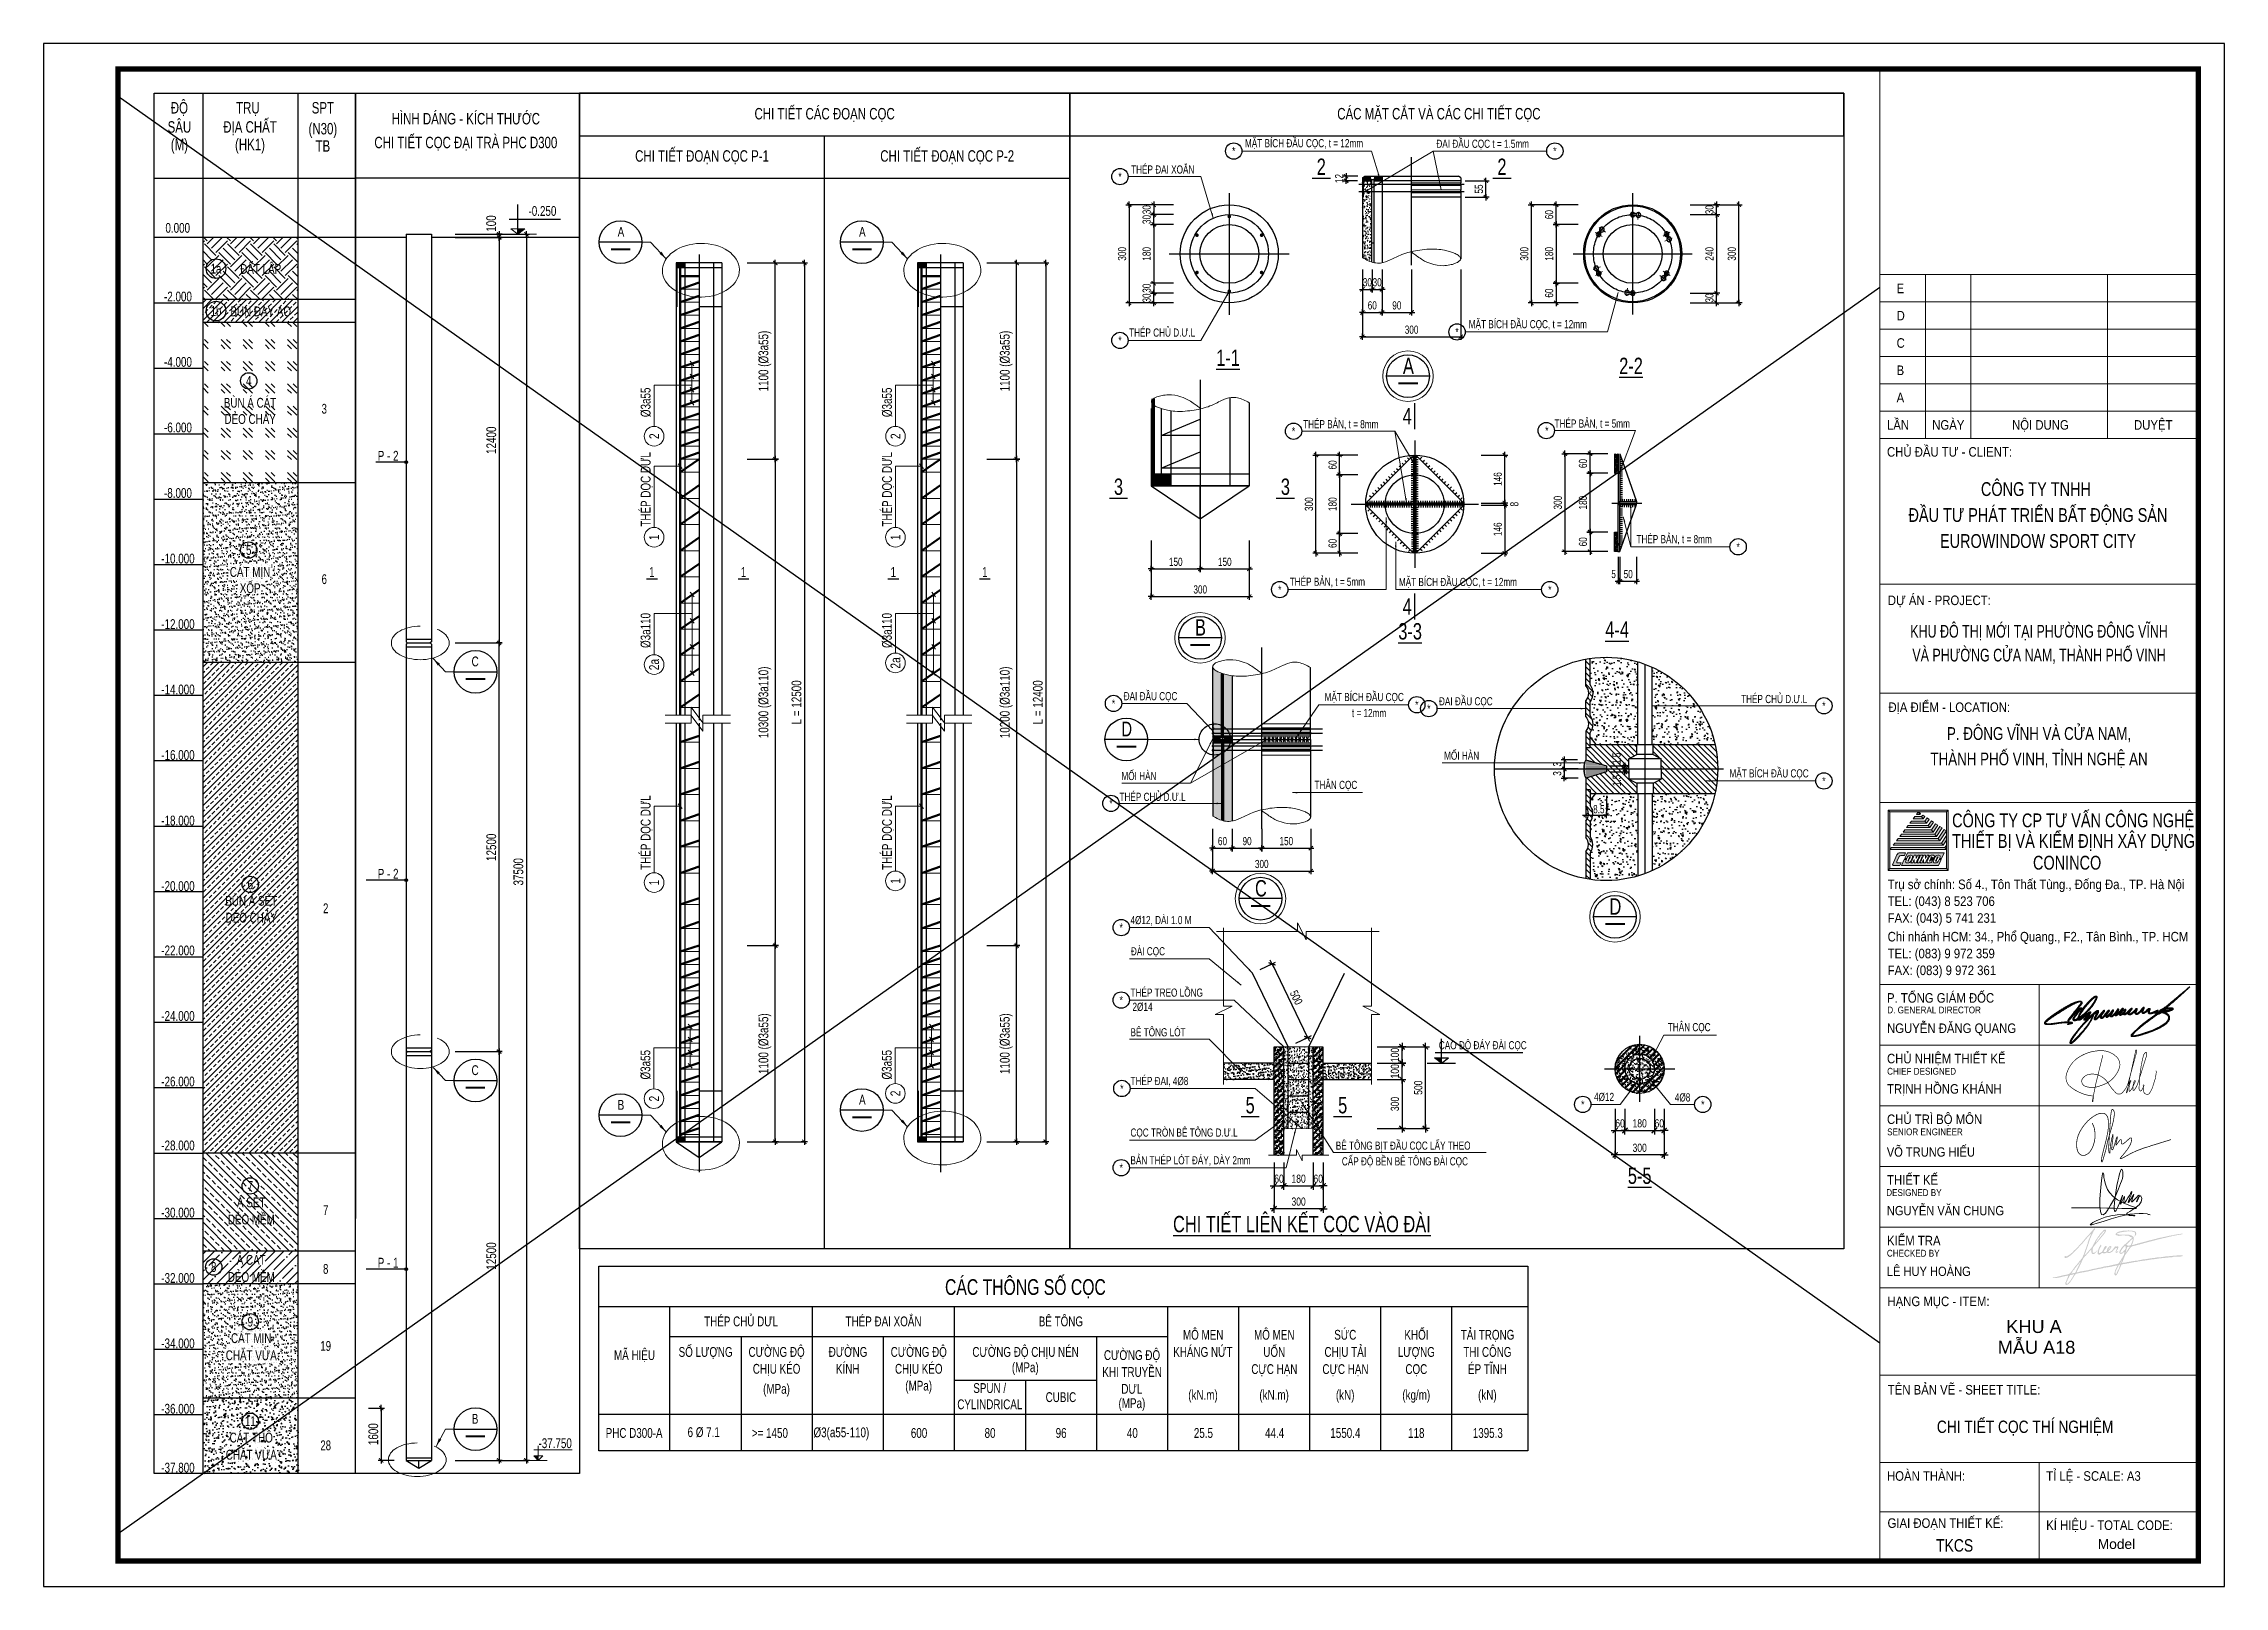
# Paper-space layout 'KC.02.01' of a CAD drawing. Header units: millimetres. Extents: x -26 to 505, y 1 to 2658.
# Drawn here: x -26 to 505, y 2282 to 2658 of the extents above.
# The model-space entities are those that its viewports show. They can reach past a viewport. Long polylines and large blocks are cut down to what shows.
import ezdxf
from ezdxf.enums import TextEntityAlignment as Align

# ---------------------------------------------------------------- set-up
doc = ezdxf.new("R2010")
doc.units = ezdxf.units.MM
doc.header["$MEASUREMENT"] = 0
for name, pattern in [('ACAD_ISO03W100', [30, 12, -18]), ('CENTER', [2, 1.25, -0.25, 0.25, -0.25]), ('CENTER2', [1.125, 0.75, -0.125, 0.125, -0.125]), ('HIDDEN', [0.375, 0.25, -0.125])]:
    doc.linetypes.add(name, pattern=pattern)
doc.layers.get('DEFPOINTS').update_dxf_attribs({"color": 87})
for name, color, linetype in [('02.DIM', 8, 'Continuous'), ('03.BORDER', 3, 'Continuous'), ('03.CDC.BORDER', 3, 'Continuous'), ('04.HIDDEN', 8, 'HIDDEN'), ('05.STEEL', 4, 'Continuous'), ('06.CDC.TEXT', 2, 'Continuous'), ('06.TEXT', 2, 'Continuous'), ('10.HATCH', 9, 'Continuous'), ('11.CDC.NOTE', 8, 'Continuous'), ('14.STEELNUM', 254, 'Continuous'), ('CDC.01.AXIS', 160, 'CENTER2'), ('S-Ghi Chu', 7, 'Continuous')]:
    doc.layers.add(name, color=color, linetype=linetype)
for name, color, linetype, lineweight in [('CDC.04.HIDDEN', 8, 'HIDDEN', 15), ('CDC.05.STEEL', 4, 'Continuous', 50), ('CDC.10.HATCH', 251, 'Continuous', 9), ('CDC.11.NOTE', 8, 'Continuous', 18), ('CDC.14.STEELNUM', 3, 'Continuous', 18), ('CDC_01.AXIS', 160, 'CENTER2', 13), ('CDC_03.BORDER', 3, 'Continuous', 25), ('CDC_11.NOTE', 8, 'Continuous', 18), ('KHUNGTEN', 7, 'Continuous', 20), ('S-Text', 7, 'Continuous', 30), ('Xref khung ten  A3 TKCS$0$A-KY HIEU', 34, 'Continuous', 20), ('Xref khung ten  A3 TKCS$0$A-TEXT', 9, 'Continuous', 18)]:
    doc.layers.add(name, color=color, linetype=linetype, lineweight=lineweight)
doc.styles.add('1', font='arial.ttf', dxfattribs={"width": 0.75})
doc.styles.add('A1.KHUNGTEN.KC$0$VNI-HelveB', font='')
doc.styles.add('A1.KHUNGTEN.KC$0$VNI-HelveC', font='')
doc.styles.add('ARIAL', font='arial.ttf', dxfattribs={"width": 0.6})
doc.styles.add('S-TEXT', font='arial.ttf', dxfattribs={"width": 0.8})
doc.styles.add('SMTEXT', font='3t-unicode.shx', dxfattribs={"width": 0.75})
doc.styles.get("Standard").update_dxf_attribs({"font": 'txt_____.ttf'})
doc.styles.add('Xref khung ten  A3 TKCS$0$A1-arial', font='arial.ttf', dxfattribs={"width": 0.8})
doc.styles.add('Xref khung ten  A3 TKCS$0$AA - Arial - Regular', font='arial.ttf', dxfattribs={"height": 250})
doc.styles.add('Xref khung ten  A3 TKCS$0$ARIAL', font='arial.ttf')
doc.styles.get('A1.KHUNGTEN.KC$0$VNI-HelveB').set_extended_font_data('VNI-Helve', bold=True)
doc.styles.get('A1.KHUNGTEN.KC$0$VNI-HelveC').set_extended_font_data('VNI-Helve-Condense')
doc.dimstyles.new('DIM 1-100', dxfattribs={"dimscale": 100, "dimtxt": 4, "dimasz": 1.5, "dimexe": 1, "dimexo": 0, "dimgap": 1, "dimtad": 1, "dimdec": 0, "dimdsep": 46, "dimtxsty": 'Standard', "dimblk": 'ARCHTICK', "dimcen": 0, "dimdle": 1, "dimclrd": 256, "dimclre": 256, "dimclrt": 7, "dimazin": 2, "dimtp": 0.1, "dimtm": 0.1, "dimtfac": 0.71, "dimtdec": 0, "dimtofl": 0, "dimtmove": 2, "dimatfit": 3, "dimfxl": 1, "dimtolj": 1, "dimlwd": -1, "dimlwe": -1, "dimarcsym": 0})
doc.dimstyles.new('X1(300)', dxfattribs={"dimtxt": 300, "dimasz": 0.8, "dimexe": 0, "dimexo": 0, "dimgap": 90, "dimtad": 1, "dimdec": 0, "dimzin": 13, "dimdsep": 46, "dimtxsty": 'SMTEXT', "dimblk1": 'CHEO', "dimblk2": 'CHEO', "dimsah": 1, "dimcen": 0, "dimclrd": 256, "dimclre": 256, "dimclrt": 2, "dimadec": 0, "dimazin": 0, "dimtfac": 1, "dimtdec": 0, "dimtix": 1, "dimtmove": 2, "dimatfit": 3, "dimldrblk": 'CHEO', "dimfxl": 1, "dimtolj": 1, "dimtzin": 13, "dimarcsym": 0})
doc.dimstyles.new('X10', dxfattribs={"dimtxt": 250, "dimasz": 0.8, "dimexe": 0, "dimexo": 0, "dimgap": 90, "dimtad": 1, "dimdec": 0, "dimlfac": 0.1, "dimzin": 13, "dimdsep": 46, "dimtxsty": 'SMTEXT', "dimblk1": 'CHEO', "dimblk2": 'CHEO', "dimsah": 1, "dimcen": 0, "dimclrd": 256, "dimclre": 256, "dimclrt": 2, "dimadec": 0, "dimazin": 0, "dimtfac": 1, "dimtdec": 0, "dimtix": 1, "dimtmove": 2, "dimatfit": 3, "dimldrblk": 'CHEO', "dimfxl": 1, "dimtolj": 1, "dimtzin": 13, "dimarcsym": 0})
doc.dimstyles.new('X5', dxfattribs={"dimtxt": 250, "dimasz": 1, "dimexe": 0, "dimexo": 0, "dimgap": 90, "dimtad": 1, "dimdec": 0, "dimlfac": 0.2, "dimzin": 13, "dimdsep": 46, "dimtxsty": '1', "dimblk1": 'CHEO', "dimblk2": 'CHEO', "dimsah": 1, "dimcen": 0, "dimclrd": 256, "dimclre": 256, "dimclrt": 3, "dimadec": 0, "dimazin": 0, "dimtfac": 1, "dimtdec": 0, "dimtix": 1, "dimtmove": 2, "dimatfit": 3, "dimfxl": 1, "dimtolj": 1, "dimtzin": 13, "dimarcsym": 0})
pattern_1 = [(37.5, (-632185.07, 127731.16), (-6.299336, 192.682377), [0, -152, 0, -170, 0, -162.5]), (7.5, (-632185.07, 127731.16), (176.97767, 282.21461), [0, -82, 0, -137, 0, -52.5]), (327.5, (-632308.07, 127731.16), (311.414186, 0.565905), [0, -50, 0, -180, 0, -235]), (317.5, (-632308.07, 127731.16), (300.61266, 87.76756), [0, -25, 0, -118, 0, -135])]
pattern_2 = [(50, (-250405.93, -52394.74), (215.17805, -18.82564), [22.5, -247.5]), (355, (-250405.93, -52394.74), (-41.6254, 225.65764), [18, -198]), (100.4514, (-250388, -52396.3), (173.55281, 206.83186), [19.12206, -210.34263]), (46.1842, (-250405.93, -52334.74), (320.1723, -49.6557), [33.75, -371.25]), (96.6356, (-250379.25, -52338.88), (280.3988, 292.23536), [28.6831, -315.5139]), (351.1842, (-250405.93, -52334.74), (280.3986, 292.2356), [27, -297]), (21, (-250375.93, -52349.74), (179.07212, -120.78567), [22.5, -247.5]), (326, (-250375.93, -52349.74), (72.9946, 217.54501), [18, -198]), (71.4514, (-250361, -52359.8), (252.06679, 96.75915), [19.12206, -210.34263]), (37.5, (-250405.93, -52394.74), (3.647957, 99.868156), [0, -195.6, 0, -201, 0, -198.75]), (7.5, (-250405.93, -52394.74), (78.92086, 118.323514), [0, -114.6, 0, -191.1, 0, -75.75]), (327.5, (-250472.83, -52394.74), (160.14673, -6.76646), [0, -75, 0, -234, 0, -310.5]), (317.5, (-250502.83, -52394.74), (174.95585, 30.03149), [0, -97.5, 0, -155.4, 0, -220.5])]
pattern_3 = [(135, (-204724.03, -18610.13), (-41.253052, -41.253052), []), (135, (-204724.03, -18596.38), (-41.253052, -41.253052), []), (135, (-204724.03, -18582.63), (-41.253052, -41.253052), []), (135, (-204724.03, -18568.88), (-41.253052, -41.253052), [])]
pattern_4 = [(45, (-243450.115, -48740.182), (-22.097087, 22.097087), [])]
pattern_5 = [(135, (-924.52, -406761.43), (-88.388348, -88.388348), [])]
pattern_6 = [(45, (-235813.757, -47308.137), (-26.516504, 26.516504), [])]

psp = doc.layouts.new('KC.02.01')

# ---------------------------------------------------------------- texts
at = {"layer": 'S-Text', "lineweight": 30, "insert": (456.79, 2320.98), "char_height": 3, "attachment_point": 5, "style": 'S-TEXT'}
psp.add_mtext_dynamic_manual_height_columns('CHI TIẾT CỌC THÍ NGHIỆM', width=64.4983, gutter_width=324584.37, heights=[16.19], dxfattribs=at)

msp = doc.modelspace()

# ---------------------------------------------------------------- texts
at = {"layer": '06.CDC.TEXT', "style": 'SMTEXT', "width": 0.75}
for s, p in [('0.000', (-90187.4, 13476.9)), ('6 %%C 7.1', (-74210.6, -23355.9)), (' >= 1450', (-72328.2, -23380.9)), ('%%C3(a55-110)', (-70358.5, -23362)), ('600', (-67379.7, -23380.9)), ('80', (-65123.6, -23380.9)), ('96', (-62949, -23380.9)), ('40', (-60769.5, -23380.9)), ('25.5', (-58720.4, -23380.9)), ('44.4', (-56541.7, -23380.9)), ('1550.4', (-54544, -23380.9)), ('118', (-52165.7, -23380.9)), ('1395.3', (-50186.6, -23380.9))]:
    msp.add_text(s, height=300, dxfattribs=at).set_placement(p)
at = {"layer": '06.CDC.TEXT'}
for s, style, width, p in [('1a', 'ARIAL', 0.7, (-88640.8, 12379.8)), ('1b', 'ARIAL', 0.7, (-88640.8, 11082.7)), ('4', 'SMTEXT', 0.75, (-87638.6, 8948.4)), ('3', 'ARIAL', 0.7, (-85327.3, 8094.2)), ('5', 'SMTEXT', 0.75, (-87638.6, 3774.4)), ('6', 'ARIAL', 0.7, (-85327.3, 2883.2)), ('6', 'SMTEXT', 0.75, (-87590.6, -6453.6)), ('2', 'ARIAL', 0.7, (-85283.3, -7183.4)), ('7', 'SMTEXT', 0.75, (-87590.6, -15675.6)), ('7', 'ARIAL', 0.7, (-85283.3, -16415.4)), ('8', 'ARIAL', 0.7, (-88710.6, -18154.6)), ('8', 'ARIAL', 0.7, (-85283.3, -18212.4)), ('9', 'SMTEXT', 0.75, (-87590.6, -19828.6)), ('THÉP CHỦ DƯL', 'SMTEXT', 0.75, (-72572.2, -19818.2)), ('THÉP ĐAI XOẮN', 'SMTEXT', 0.75, (-68215.4, -19818.2)), ('BÊ TÔNG', 'SMTEXT', 0.75, (-62788.1, -19818.2)), ('MÔ MEN', 'SMTEXT', 0.75, (-58435.3, -20227.6)), ('MÔ MEN', 'SMTEXT', 0.75, (-56260.3, -20227.6)), ('SỨC', 'SMTEXT', 0.75, (-54087.3, -20227.6)), ('KHỐI', 'SMTEXT', 0.75, (-51909, -20227.6)), ('TẢI TRỌNG', 'SMTEXT', 0.75, (-49734, -20227.6)), ('19', 'ARIAL', 0.7, (-85283.3, -20568.4)), ('SỐ LƯỢNG', 'SMTEXT', 0.75, (-73658.9, -20752.6)), ('CƯỜNG ĐỘ', 'SMTEXT', 0.75, (-71487.2, -20752.6)), ('ĐƯỜNG', 'SMTEXT', 0.75, (-69302.3, -20752.6)), ('CƯỜNG ĐỘ', 'SMTEXT', 0.75, (-67137.2, -20752.6)), ('CƯỜNG ĐỘ CHỊU NÉN', 'SMTEXT', 0.75, (-63869.2, -20752.6)), ('CƯỜNG ĐỘ', 'SMTEXT', 0.75, (-60612.2, -20849.8)), ('KHÁNG NỨT', 'SMTEXT', 0.75, (-58444.3, -20752.6)), ('UỐN', 'SMTEXT', 0.75, (-56261, -20752.6)), ('CHỊU TẢI', 'SMTEXT', 0.75, (-54080.6, -20752.6)), ('LƯỢNG', 'SMTEXT', 0.75, (-51913.1, -20752.6)), ('THI CÔNG', 'SMTEXT', 0.75, (-49738.1, -20752.6)), ('CHỊU KÉO', 'SMTEXT', 0.75, (-71487.2, -21268.6)), ('KÍNH', 'SMTEXT', 0.75, (-69310.4, -21268.6)), ('CHỊU KÉO', 'SMTEXT', 0.75, (-67137.2, -21268.6)), ('(MPa)', 'SMTEXT', 0.75, (-63877.6, -21221.7)), ('KHI TRUYỀN', 'SMTEXT', 0.75, (-60610.2, -21365.8)), ('CỰC HẠN', 'SMTEXT', 0.75, (-56256.7, -21277.6)), ('CỰC HẠN', 'SMTEXT', 0.75, (-54081.7, -21277.6)), ('CỌC', 'SMTEXT', 0.75, (-51913, -21277.6)), ('ÉP TĨNH', 'SMTEXT', 0.75, (-49738, -21277.6)), ('(MPa)', 'SMTEXT', 0.75, (-71490.1, -21881.5)), ('(MPa)', 'SMTEXT', 0.75, (-67140.1, -21784.5)), ('SPUN /', 'SMTEXT', 0.75, (-64967, -21857.3)), ('CUBIC', 'SMTEXT', 0.75, (-62787.7, -22135.1)), ('DƯL', 'SMTEXT', 0.75, (-60617.6, -21881.8)), ('(kN.m)', 'SMTEXT', 0.75, (-58440.1, -22065.4)), ('(kN.m)', 'SMTEXT', 0.75, (-56265.1, -22065.4)), ('(kN)', 'SMTEXT', 0.75, (-54090.1, -22065.4)), ('(kg/m)', 'SMTEXT', 0.75, (-51915.1, -22065.4)), ('(kN)', 'SMTEXT', 0.75, (-49740.1, -22065.4)), ('CYLINDRICAL', 'SMTEXT', 0.75, (-64963.2, -22354.4)), ('(MPa)', 'SMTEXT', 0.75, (-60615.1, -22320.7)), ('11', 'SMTEXT', 0.75, (-87590.6, -22870.6)), ('28', 'ARIAL', 0.7, (-85283.3, -23610.4))]:
    msp.add_text(s, height=300, dxfattribs=dict(at, style=style, width=width)).set_placement(p, align=Align.MIDDLE_CENTER)
at = {"layer": '06.CDC.TEXT', "style": 'SMTEXT', "width": 0.75}
for s, p in [('ĐẤT LẤP', (-87272.4, 12220.7)), ('BÙN ĐÁY AO', (-87272.4, 10923.6)), ('BÙN Á CÁT', (-87598.4, 8127.7)), ('DẺO CHẢY', (-87594.7, 7630.6)), ('CÁT MỊN', (-87598.4, 2953.7)), ('XỐP', (-87594.7, 2456.6)), ('BÙN Á SÉT', (-87562.9, -7105.2)), ('DẺO CHẢY', (-87560.6, -7621.3)), ('Á SÉT', (-87562.9, -16327.2)), ('DẺO MỀM', (-87560.6, -16851.3)), ('Á CÁT', (-87562.9, -18086.2)), ('DẺO MỀM', (-87560.6, -18610.3)), ('CHẶT VỪA', (-87560.6, -21004.3)), ('CÁT MỊN', (-87562.9, -20480.2)), ('MÃ HIỆU', (-75835.5, -20999.1)), ('CÁT THÔ', (-87562.9, -23522.2)), ('PHC D300-A', (-75846.9, -23380.9)), ('CHẶT VỪA', (-87560.6, -24046.3))]:
    msp.add_text(s, height=300, dxfattribs=at).set_placement(p, align=Align.CENTER)
for s, p in [('-2.000', (-89804, 11527.5)), ('-4.000', (-89804, 9527.5)), ('-6.000', (-89804, 7522.9)), ('-8.000', (-89804, 5518.4)), ('-10.000', (-89804, 3513.8)), ('-12.000', (-89804, 1509.3)), ('-14.000', (-89804, -490.7)), ('-16.000', (-89804, -2495.2)), ('-18.000', (-89804, -4499.8)), ('-20.000', (-89804, -6504.3)), ('-22.000', (-89804, -8472.5)), ('-24.000', (-89804, -10477.1)), ('-26.000', (-89804, -12481.6)), ('-28.000', (-89804, -14437.2)), ('-30.000', (-89804, -16490.7)), ('-32.000', (-89804, -18490.7)), ('-34.000', (-89804, -20490.7)), ('-36.000', (-89804, -22490.7)), ('-37.800', (-89804, -24290.7))]:
    msp.add_text(s, height=300, dxfattribs=at).set_placement(p, align=Align.MIDDLE)
at = {"layer": '06.CDC.TEXT', "linetype": 'Continuous', "style": 'SMTEXT', "width": 0.75}
msp.add_text('CÁC THÔNG SỐ CỌC', height=480, dxfattribs=at).set_placement((-63874, -18747.8), align=Align.MIDDLE)
at = {"layer": '06.TEXT', "style": 'SMTEXT', "width": 0.75}
for s, p in [('ĐỘ', (-89760.1, 17125.4)), ('TRỤ ', (-87615.4, 17125.4)), ('SPT', (-85370.1, 17125.4)), ('SÂU', (-89760.1, 16539.6)), ('ĐỊA CHẤT', (-87599.9, 16539.6)), ('(N30)', (-85370.1, 16486.2)), ('(M)', (-89760.1, 16002.4)), ('(HK1)', (-87599.9, 16002.4)), ('TB', (-85370.1, 15956.9))]:
    msp.add_text(s, height=350, dxfattribs=at).set_placement(p, align=Align.CENTER)
for s, height, p in [('CHI TIẾT CÁC ĐOẠN CỌC', 350, (-70017.7, 17133.5)), ('CÁC MẶT CẮT VÀ CÁC CHI TIẾT CỌC ', 350, (-51172.7, 17133.5)), ('HÌNH DÁNG - KÍCH THƯỚC', 350, (-80995.5, 17010.1)), ('CHI TIẾT CỌC ĐẠI TRÀ PHC D300', 350, (-80995.5, 16252.9)), ('CHI TIẾT ĐOẠN CỌC P-1', 350, (-73767.7, 15840.6)), ('CHI TIẾT ĐOẠN CỌC P-2', 350, (-66267.7, 15840.6)), ('A', 300, (-76249, 13507.6)), ('A', 300, (-68863.8, 13507.6)), ('P - 2', 300, (-83373.5, 6659.1)), ('C', 300, (-80711.2, 367)), ('D', 450, (-60774, -1700.3)), ('P - 2', 300, (-83373.5, -6124.9)), ('CAO ĐỘ ĐÁY ĐÀI CỌC', 250, (-49879.4, -11365.2)), ('C', 300, (-80712.1, -12135)), ('B', 300, (-76249, -13194.4)), ('A', 300, (-68863.8, -13035.8)), ('P - 1', 300, (-83373.6, -18023.2)), ('B', 300, (-80712.1, -22796.4))]:
    msp.add_text(s, height=height, dxfattribs=at).set_placement(p, align=Align.MIDDLE)
for s, height, p in [('MẶT BÍCH ĐẦU CỌC, t = 12mm', 250, (-57156.7, 16091.8)), ('ĐAI ĐẦU CỌC t = 1.5mm', 250, (-51299.8, 16075.4)), ('THÉP ĐAI XOẮN', 250, (-60640.6, 15288.5)), ('-0.250', 300, (-79078.2, 13993.9, 0)), ('MẶT BÍCH ĐẦU CỌC, t = 12mm', 250, (-50309.6, 10557.5)), ('THÉP CHỦ D.Ư.L', 250, (-60702.8, 10299.8)), ('THÉP BẢN, t = 8mm', 250, (-55378.8, 7497.5)), ('THÉP BẢN, t = 5mm', 250, (-47684.6, 7517.6)), ('THÉP BẢN, t = 8mm', 250, (-45179, 3982.3)), ('THÉP BẢN, t = 5mm', 250, (-55787.1, 2679.4)), ('MẶT BÍCH ĐẦU CỌC, t = 12mm', 250, (-52446.9, 2672.1)), ('ĐAI ĐẦU CỌC', 250, (-60867.5, -820.2)), ('MẶT BÍCH ĐẦU CỌC', 250, (-54718.9, -846.7)), ('ĐAI ĐẦU CỌC', 250, (-51220.3, -977)), ('THÉP CHỦ D.Ư.L', 250, (-41976.8, -907.7)), (' t = 12mm', 250, (-53954.1, -1336.4)), ('MỐI HÀN', 250, (-51062.9, -2640.6)), ('MỐI HÀN', 250, (-60936.4, -3262)), ('THÂN CỌC', 250, (-55028.9, -3534.5)), ('MẶT BÍCH ĐẦU CỌC', 250, (-42331.7, -3181.4)), ('THÉP CHỦ D.Ư.L', 250, (-60997.1, -3899.8)), ('4%%C12, DÀI 1.0 M', 250, (-60658.6, -7668.6)), (' ĐÀI CỌC', 250, (-60717.1, -8622.5)), ('THÉP TREO LỒNG', 250, (-60658.6, -9887.8)), ('2%%C14', 250, (-60597.6, -10321.1)), ('THÂN CỌC', 250, (-44218.7, -10943.1)), ('BÊ TÔNG LÓT', 250, (-60658.6, -11101)), ('THÉP ĐAI, 4%%C8', 250, (-60658.6, -12591)), ('4%%C12', 250, (-46475.4, -13077.7)), ('4%%C8', 250, (-44003.9, -13092.6)), ('CỌC TRÒN BÊ TÔNG D.Ư.L', 250, (-60658.6, -14168.2)), ('BÊ TÔNG BỊT ĐẦU CỌC LẤY THEO', 250, (-54377.3, -14567.6)), ('BẢN THÉP LÓT ĐÁY, DÀY 2mm', 250, (-60660.9, -15015.7)), ('CẤP ĐỘ BỀN BÊ TÔNG ĐÀI CỌC', 250, (-54191.9, -15047.6))]:
    msp.add_text(s, height=height, dxfattribs=at).set_placement(p)
at = {"layer": '06.TEXT', "linetype": 'ByBlock', "style": 'SMTEXT', "width": 0.75}
for s, height, p in [('%%U 2 ', 500, (-54820.9, 15501.1)), ('%%U 2 ', 500, (-49294.1, 15501.1)), ('%%U1-1', 500, (-57672.4, 9656.8)), ('A', 500, (-52154.9, 9409)), ('%%U2-2', 500, (-45344, 9410.1)), ('4', 500, (-52191.2, 7873.1)), ('%%U 3 ', 500, (-61025.8, 5711.2)), ('%%U 3 ', 500, (-55919, 5711.2)), ('%%U 1 ', 300, (-75303, 3101.8)), ('%%U 1 ', 300, (-72500.1, 3101.8)), ('%%U 1 ', 300, (-67917.8, 3101.8)), ('%%U 1 ', 300, (-65114.9, 3101.8)), ('4', 500, (-52191.2, 2048.6)), ('B', 500, (-58518, 1408)), ('%%U3-3', 500, (-52103.4, 1288.6)), ('%%U4-4', 500, (-45770, 1340)), ('C', 500, (-56668, -6570.8)), ('D', 500, (-45821.8, -7128.4)), ('%%U 5 ', 500, (-56997.3, -13209.6)), ('%%U 5 ', 500, (-54166.5, -13209.6)), ('%%U5-5', 500, (-45079.5, -15367.3)), ('%%UCHI TIẾT LIÊN KẾT CỌC VÀO ĐÀI', 500, (-55414.7, -16820.9))]:
    msp.add_text(s, height=height, dxfattribs=at).set_placement(p, align=Align.MIDDLE)
at = {"layer": '06.TEXT', "style": 'SMTEXT', "width": 0.75}
for s, p in [('%%C3a55', (-75345.9, 7839.7)), ('%%C3a55', (-67960.8, 7839.7)), ('THÉP DỌC DƯL', (-75343.6, 4489.5)), ('THÉP DỌC DƯL', (-67958.4, 4489.5)), ('%%C3a110', (-75347.1, 778.3)), ('%%C3a110', (-67961.9, 778.3)), ('THÉP DỌC DƯL', (-75344.7, -6006.8)), ('THÉP DỌC DƯL', (-67959.5, -6006.8)), ('%%C3a55', (-75350.3, -12420.4)), ('%%C3a55', (-67965.1, -12420.4))]:
    msp.add_text(s, height=300, rotation=90, dxfattribs=at).set_placement(p)
msp.add_text('-37.750', height=300, dxfattribs=at).set_placement((-78262.6, -23544, 0), align=Align.MIDDLE_CENTER)
at = {"layer": '14.STEELNUM', "linetype": 'ByBlock', "style": 'ARIAL', "width": 0.75}
for p in [(-57500.2, 15977.2), (-47674.6, 15977.2), (-60980.3, 15194.6), (-60980.3, 10183.9), (-50668.2, 10442.9), (-55669.7, 7408), (-47919.3, 7428.1), (-42066.2, 3872.2), (-56092.1, 2563.1), (-47829.3, 2564.1), (-61178, -918.6), (-51897.8, -958.3), (-51530.9, -1075.4), (-39442.8, -989.7), (-39442.8, -3289.1), (-61255.7, -3976.6), (-60942.4, -7772.7), (-60942.7, -9991.5), (-60923.7, -12694.7), (-46820.4, -13181.9), (-43148.1, -13183.2), (-60942.7, -15118)]:
    msp.add_text('*', height=250, dxfattribs=at).set_placement(p, align=Align.MIDDLE)
at = {"layer": 'CDC.14.STEELNUM', "linetype": 'ByBlock', "style": 'ARIAL', "width": 0.75}
for s, p in [('2', (-75235.1, 7255)), ('2', (-67849.9, 7255)), ('1', (-75236.3, 4164.3)), ('1', (-67851.1, 4164.3)), ('2a', (-75236.3, 271)), ('2a', (-67851.1, 321)), ('1', (-75236.3, -6396)), ('1', (-67851.1, -6346)), ('2', (-75239.5, -13005.1)), ('2', (-67854.3, -12844.8))]:
    msp.add_text(s, height=300, rotation=90, dxfattribs=at).set_placement(p, align=Align.MIDDLE)

# ---------------------------------------------------------------- blocks, each defined once
blk = doc.blocks.new('Xref khung ten  A3 TKCS$0$A$C4EFA0292')
h = blk.add_hatch(color=0)
h.paths.add_polyline_path([(-0.3, 4.29), (0.3, 4.29), (0, 4.69)])
h.paths.add_polyline_path([(0.39, 4.43), (0, 4.69), (0.3, 4.29)])
h.paths.add_polyline_path([(4.69, 4.69), (5, 5), (-5, 5), (-4.69, 4.69)])
h.paths.add_polyline_path([(4.69, -4.69), (5, -5), (5, 5), (4.69, 4.69)])
h.paths.add_polyline_path([(-4.69, 4.69), (-5, 5), (-5, -5), (-4.69, -4.69)])
h.paths.add_polyline_path([(5, -5), (4.69, -4.69), (-4.69, -4.69), (-5, -5)])
h.paths.add_polyline_path([(0.34, -3.76), (0.59, -3.2), (0.43, -3.2), (0.17, -3.76), (-0.17, -3.76), (0.08, -3.2), (-0.09, -3.2), (-0.34, -3.76), (-0.65, -3.76), (-0.65, -3.2), (-0.9, -3.76), (-1.21, -3.76), (-0.96, -3.2), (-1.13, -3.2), (-1.27, -3.5, -0.293611), (-1.67, -3.76), (-1.87, -3.76, -0.546059), (-2.07, -3.45), (-1.96, -3.2), (-2.3, -3.2), (-2.75, -4.18), (3.36, -4.18), (3.81, -3.2), (3.46, -3.2), (3.33, -3.5, -0.293611), (2.93, -3.76), (2.72, -3.76, -0.546059), (2.52, -3.45), (2.64, -3.2), (1.98, -3.2), (1.87, -3.43, 0.750604), (1.91, -3.47, 0.385557), (2.02, -3.42), (2.06, -3.33), (2.4, -3.33), (2.29, -3.57, -0.293611), (2.01, -3.76), (1.63, -3.76, -0.546059), (1.48, -3.53), (1.64, -3.2), (1.46, -3.2), (1.21, -3.76), (0.9, -3.76), (0.9, -3.2), (0.65, -3.76)])
h.paths.add_polyline_path([(-1.79, -2.07), (-2.23, -3.04), (-1.89, -3.04), (-1.75, -2.75, -0.293611), (-1.35, -2.49), (-1.15, -2.49, -0.546059), (-0.95, -2.8), (-1.06, -3.04), (-0.89, -3.04), (-0.64, -2.49), (-0.33, -2.49), (-0.33, -3.04), (-0.07, -2.49), (0.24, -2.49), (-0.02, -3.04), (0.16, -3.04), (0.4, -2.5), (0.75, -2.5), (0.5, -3.04), (0.66, -3.04), (0.92, -2.49), (1.23, -2.49), (1.23, -3.04), (1.48, -2.49), (1.79, -2.49), (1.54, -3.04), (1.71, -3.04), (1.88, -2.67, -0.293611), (2.16, -2.49), (2.55, -2.49, -0.546059), (2.69, -2.71), (2.6, -2.91), (2.25, -2.91), (2.3, -2.81, 0.750604), (2.26, -2.78, 0.385557), (2.15, -2.82), (2.05, -3.04), (2.71, -3.04), (2.84, -2.75, -0.293611), (3.24, -2.49), (3.45, -2.49, -0.546059), (3.65, -2.8), (3.54, -3.04), (3.88, -3.04), (4.32, -2.07)])
h.paths.add_polyline_path([(-2.28, -2.51), (-2.08, -2.07), (-2.96, -2.07, 0.293611), (-3.52, -2.43), (-4.23, -3.98, 0.546059), (-4.1, -4.18), (-3.04, -4.18), (-2.84, -3.74), (-3.4, -3.74, -0.546059), (-3.54, -3.52), (-3.16, -2.69, -0.293611), (-2.87, -2.51)])
h.paths.add_polyline_path([(-1.44, -2.82), (-1.54, -3.04), (-1.4, -3.04), (-1.3, -2.81, 0.750604), (-1.34, -2.78, 0.385557)])
h.paths.add_polyline_path([(-1.48, -3.2), (-1.62, -3.2), (-1.72, -3.43, 0.750604), (-1.68, -3.47, 0.385557), (-1.58, -3.42)], flags=17)
h.paths.add_polyline_path([(3.3, -2.81, 0.750604), (3.26, -2.78, 0.385557), (3.15, -2.82), (3.05, -3.04), (3.19, -3.04)], flags=17)
h.paths.add_polyline_path([(3.12, -3.2), (2.98, -3.2), (2.87, -3.43, 0.750604), (2.91, -3.47, 0.385557), (3.02, -3.42)], flags=17)
h.paths.add_polyline_path([(4.69, -1.56), (4.41, -1.2), (-4.41, -1.2), (-4.69, -1.56)])
h.paths.add_polyline_path([(4.69, -0.79), (4.41, -1.2), (4.69, -1.56)])
h.paths.add_polyline_path([(4.69, -0.01), (4.69, 0.77), (3.86, -0.47), (4.14, -0.83)])
h.paths.add_polyline_path([(-3.86, -0.47), (-4.14, -0.83), (4.14, -0.83), (3.86, -0.47)])
h.paths.add_polyline_path([(3.59, -0.1), (3.32, 0.27), (-3.32, 0.27), (-3.59, -0.1)])
h.paths.add_polyline_path([(3.59, -0.1), (4.69, 1.55), (4.69, 1.56), (4.34, 1.8), (3.32, 0.27)])
h.paths.add_polyline_path([(3.98, 2.04), (3.62, 2.27), (2.77, 1), (3.04, 0.63)])
h.paths.add_polyline_path([(3.04, 0.63), (2.77, 1), (-2.77, 1), (-3.04, 0.63)])
h.paths.add_polyline_path([(2.49, 1.36), (2.22, 1.73), (-2.22, 1.73), (-2.49, 1.36)])
h.paths.add_polyline_path([(2.49, 1.36), (3.26, 2.51), (2.9, 2.75), (2.22, 1.73)])
h.paths.add_polyline_path([(1.95, 2.09), (2.54, 2.99), (2.19, 3.23), (1.67, 2.46)])
h.paths.add_polyline_path([(-1.67, 2.46), (-1.95, 2.09), (1.95, 2.09), (1.67, 2.46)])
h.paths.add_polyline_path([(1.83, 3.47), (1.47, 3.71), (1.12, 3.19), (1.4, 2.82)])
h.paths.add_polyline_path([(1.4, 2.82), (1.12, 3.19), (-1.12, 3.19), (-1.4, 2.82)])
h.paths.add_polyline_path([(0.85, 3.56), (1.11, 3.95), (0.75, 4.19), (0.57, 3.92)])
h.paths.add_polyline_path([(0.85, 3.56), (0.57, 3.92), (-0.57, 3.92), (-0.85, 3.56)])
at = {"color": 0}
for points in [[(5, 5), (-5, 5), (-4.69, 4.69), (4.69, 4.69), (5, 5)], [(-4.69, 4.69), (-5, 5), (-5, -5), (-4.69, -4.69), (-4.69, 4.69)], [(0.57, 3.92), (-0.57, 3.92), (-0.85, 3.56), (0.85, 3.56), (0.57, 3.92)], [(0, 4.69), (-0.3, 4.29), (0.3, 4.29), (0, 4.69)], [(0.39, 4.43), (0, 4.69), (0.3, 4.29), (0.39, 4.43)], [(1.11, 3.95), (0.75, 4.19), (0.57, 3.92), (0.85, 3.56), (1.11, 3.95)], [(1.83, 3.47), (1.47, 3.71), (1.12, 3.19), (1.4, 2.82), (1.83, 3.47)], [(5, 5), (4.69, 4.69), (4.69, -4.69), (5, -5), (5, 5)], [(3.32, 0.27), (-3.32, 0.27), (-3.59, -0.1), (3.59, -0.1), (3.32, 0.27)], [(2.77, 1), (-2.77, 1), (-3.04, 0.63), (3.04, 0.63), (2.77, 1)], [(2.22, 1.73), (-2.22, 1.73), (-2.49, 1.36), (2.49, 1.36), (2.22, 1.73)], [(1.67, 2.46), (-1.67, 2.46), (-1.95, 2.09), (1.95, 2.09), (1.67, 2.46)], [(1.12, 3.19), (-1.12, 3.19), (-1.4, 2.82), (1.4, 2.82), (1.12, 3.19)], [(2.54, 2.99), (2.19, 3.23), (1.67, 2.46), (1.95, 2.09), (2.54, 2.99)], [(3.26, 2.51), (2.9, 2.75), (2.22, 1.73), (2.49, 1.36), (3.26, 2.51)], [(3.98, 2.04), (3.62, 2.27), (2.77, 1), (3.04, 0.63), (3.98, 2.04)], [(4.69, 1.55), (4.69, 1.56), (4.34, 1.8), (3.32, 0.27), (3.59, -0.1), (4.69, 1.55)], [(4.69, -0.01), (4.69, 0.77), (3.86, -0.47), (4.14, -0.83), (4.69, -0.01)], [(4.41, -1.2), (-4.41, -1.2), (-4.69, -1.56), (4.69, -1.56), (4.41, -1.2)], [(3.86, -0.47), (-3.86, -0.47), (-4.14, -0.83), (4.14, -0.83), (3.86, -0.47)], [(4.69, -0.79), (4.41, -1.2), (4.69, -1.56), (4.69, -0.79)], [(4.69, -4.69), (-4.69, -4.69), (-5, -5), (5, -5), (4.69, -4.69)]]:
    blk.add_lwpolyline(points, close=True, dxfattribs=at)
for points in [[(-2.08, -2.07), (-2.96, -2.07, 0.293611), (-3.52, -2.43), (-4.23, -3.98, 0.546059), (-4.1, -4.18), (-3.04, -4.18), (-2.84, -3.74), (-3.4, -3.74, -0.546059), (-3.54, -3.52), (-3.16, -2.69, -0.293611), (-2.87, -2.51), (-2.28, -2.51), (-2.08, -2.07)], [(1.9, -3.47, -0.546059), (1.87, -3.43), (1.98, -3.2), (2.64, -3.2), (2.52, -3.45, 0.546059), (2.72, -3.76), (2.93, -3.76, 0.293611), (3.33, -3.5), (3.46, -3.2), (3.81, -3.2), (3.36, -4.18), (-2.75, -4.18), (-2.3, -3.2), (-1.96, -3.2), (-2.07, -3.45, 0.546059), (-1.87, -3.76), (-1.67, -3.76, 0.293611), (-1.27, -3.5), (-1.13, -3.2), (-0.96, -3.2), (-1.21, -3.76), (-0.9, -3.76), (-0.65, -3.2), (-0.65, -3.76), (-0.34, -3.76), (-0.09, -3.2), (0.08, -3.2), (-0.17, -3.76), (0.17, -3.76), (0.43, -3.2), (0.59, -3.2), (0.34, -3.76), (0.65, -3.76), (0.9, -3.2), (0.9, -3.76), (1.21, -3.76), (1.46, -3.2), (1.64, -3.2), (1.48, -3.53, 0.546059), (1.63, -3.76), (2.01, -3.76, 0.293611), (2.29, -3.57), (2.4, -3.33), (2.06, -3.33), (2.02, -3.42, -0.293611), (1.94, -3.47), (1.9, -3.47, -0.546059)], [(4.32, -2.07), (-1.79, -2.07), (-2.23, -3.04), (-1.89, -3.04), (-1.75, -2.75, -0.293611), (-1.35, -2.49), (-1.15, -2.49, -0.546059), (-0.95, -2.8), (-1.06, -3.04), (-0.89, -3.04), (-0.64, -2.49), (-0.33, -2.49), (-0.33, -3.04), (-0.07, -2.49), (0.24, -2.49), (-0.02, -3.04), (0.16, -3.04), (0.4, -2.5), (0.75, -2.5), (0.5, -3.04), (0.66, -3.04), (0.92, -2.49), (1.23, -2.49), (1.23, -3.04), (1.48, -2.49), (1.79, -2.49), (1.54, -3.04), (1.71, -3.04), (1.88, -2.67, -0.293611), (2.16, -2.49), (2.55, -2.49, -0.546059), (2.69, -2.71), (2.6, -2.91), (2.25, -2.91), (2.3, -2.81, 0.546059), (2.27, -2.77), (2.23, -2.77, 0.293611), (2.15, -2.82), (2.05, -3.04), (2.71, -3.04), (2.84, -2.75, -0.293611), (3.24, -2.49), (3.45, -2.49, -0.546059), (3.65, -2.8), (3.54, -3.04), (3.88, -3.04), (4.32, -2.07)], [(-1.48, -3.2), (-1.62, -3.2), (-1.72, -3.43, 0.546055), (-1.7, -3.47, 0.000001), (-1.7, -3.47, 0.000002), (-1.7, -3.47), (-1.7, -3.47), (-1.65, -3.47, 0.293611), (-1.58, -3.42), (-1.48, -3.2)], [(-1.32, -2.77, -0.546059), (-1.3, -2.81), (-1.4, -3.04), (-1.54, -3.04), (-1.44, -2.82, -0.293611), (-1.37, -2.77), (-1.32, -2.77, -0.546059)], [(2.9, -3.47, -0.546059), (2.87, -3.43), (2.98, -3.2), (3.12, -3.2), (3.02, -3.42, -0.293611), (2.94, -3.47), (2.9, -3.47, -0.546059)], [(3.27, -2.77, -0.546059), (3.3, -2.81), (3.19, -3.04), (3.05, -3.04), (3.15, -2.82, -0.293611), (3.23, -2.77), (3.27, -2.77, -0.546059)]]:
    blk.add_lwpolyline(points, format="xyb", close=True, dxfattribs=at)
blk = doc.blocks.new('Xref khung ten  A3 TKCS$0$dangquang')
h = blk.add_hatch()
h.set_pattern_fill('ANSI37', color=256, scale=0.236196, style=0)
h.set_pattern_definition([(45, (-5773.122482, -1094.844994), (-0.02087697416, 0.02087697416), []), (135, (-5773.122482, -1094.844994), (-0.02087697416, -0.02087697416), [])])
h.paths.add_polyline_path([(11.58, 2.36), (11.68, 2.39), (11.79, 2.43), (11.89, 2.46), (12, 2.49), (12.1, 2.53), (12.2, 2.56), (12.28, 2.59), (12.36, 2.62), (12.43, 2.65), (12.48, 2.68), (12.53, 2.7), (12.57, 2.72), (12.61, 2.74), (12.64, 2.76), (12.67, 2.79), (12.7, 2.81), (12.72, 2.83), (12.75, 2.85), (12.77, 2.87), (12.78, 2.89), (12.8, 2.91), (12.81, 2.94), (12.82, 2.96), (12.83, 2.98), (12.83, 3), (12.84, 3.03), (12.83, 3.05), (12.83, 3.07), (12.82, 3.09), (12.81, 3.11), (12.8, 3.13), (12.78, 3.15), (12.76, 3.16), (12.74, 3.17), (12.71, 3.19), (12.68, 3.2), (12.65, 3.21), (12.61, 3.22), (12.56, 3.22), (12.52, 3.23), (12.47, 3.24), (12.41, 3.24), (12.36, 3.25), (12.3, 3.25), (12.24, 3.26), (12.17, 3.26), (12.11, 3.27), (12.05, 3.27), (11.99, 3.27), (11.93, 3.27), (11.87, 3.27), (11.81, 3.27), (11.75, 3.27), (11.7, 3.27), (11.64, 3.26), (11.59, 3.26), (11.53, 3.25), (11.48, 3.25), (11.41, 3.24), (11.33, 3.24), (11.27, 3.24), (11.21, 3.25), (11.18, 3.27), (11.18, 3.3), (11.19, 3.33), (11.21, 3.35), (11.24, 3.38), (11.28, 3.43), (11.34, 3.49), (11.43, 3.56), (11.54, 3.66), (11.68, 3.78), (11.84, 3.92), (12.03, 4.07), (12.23, 4.24), (12.44, 4.42), (12.66, 4.6), (12.88, 4.79), (13.1, 4.98), (13.32, 5.17), (13.54, 5.35), (13.74, 5.54), (13.95, 5.72), (14.15, 5.89), (14.34, 6.07), (14.53, 6.24), (14.71, 6.4), (14.89, 6.57), (15.06, 6.73), (15.23, 6.88), (15.39, 7.03), (15.54, 7.18), (15.69, 7.31), (15.82, 7.44), (15.95, 7.56), (16.06, 7.67), (16.16, 7.77), (16.26, 7.86), (16.35, 7.95), (16.43, 8.02), (16.5, 8.1), (16.57, 8.16), (16.63, 8.23), (16.69, 8.28), (16.74, 8.34), (16.79, 8.39), (16.84, 8.43), (16.87, 8.47), (16.9, 8.5), (16.92, 8.52), (16.93, 8.54), (16.93, 8.54), (16.91, 8.53), (16.89, 8.51), (16.85, 8.48), (16.79, 8.43), (16.72, 8.37), (16.63, 8.3), (16.52, 8.21), (16.39, 8.1), (16.25, 7.97), (16.09, 7.83), (15.92, 7.69), (15.74, 7.53), (15.56, 7.38), (15.37, 7.22), (15.19, 7.06), (15, 6.9), (14.82, 6.74), (14.63, 6.58), (14.43, 6.42), (14.23, 6.25), (14.01, 6.06), (13.77, 5.86), (13.51, 5.65), (13.23, 5.41), (12.93, 5.16), (12.62, 4.91), (12.31, 4.66), (12.01, 4.41), (11.72, 4.17), (11.45, 3.95), (11.21, 3.76), (11.01, 3.59), (10.83, 3.46), (10.69, 3.35), (10.57, 3.26), (10.47, 3.18), (10.38, 3.13), (10.3, 3.08), (10.23, 3.04), (10.16, 3), (10.09, 2.96), (10.02, 2.93), (9.96, 2.9), (9.9, 2.88), (9.84, 2.85), (9.79, 2.82), (9.74, 2.8), (9.69, 2.77), (9.65, 2.75), (9.61, 2.72), (9.58, 2.7), (9.56, 2.67), (9.53, 2.65), (9.51, 2.62), (9.49, 2.6), (9.48, 2.57), (9.47, 2.55), (9.46, 2.52), (9.44, 2.48), (9.42, 2.44), (9.4, 2.4), (9.37, 2.37), (9.34, 2.33), (9.31, 2.29), (9.27, 2.25), (9.23, 2.22), (9.18, 2.18), (9.14, 2.15), (9.1, 2.12), (9.04, 2.09), (8.98, 2.07), (8.94, 2.08), (8.92, 2.11), (8.92, 2.15), (8.92, 2.18), (8.93, 2.21), (8.94, 2.24), (8.96, 2.28), (8.97, 2.31), (8.99, 2.35), (9.01, 2.39), (9.02, 2.42), (9.04, 2.45), (9.05, 2.48), (9.06, 2.5), (9.07, 2.53), (9.07, 2.55), (9.07, 2.57), (9.07, 2.59), (9.07, 2.61), (9.06, 2.63), (9.05, 2.65), (9.03, 2.66), (9.01, 2.67), (8.99, 2.68), (8.96, 2.68), (8.93, 2.68), (8.9, 2.68), (8.86, 2.67), (8.82, 2.65), (8.77, 2.63), (8.72, 2.61), (8.66, 2.58), (8.59, 2.55), (8.51, 2.51), (8.42, 2.46), (8.31, 2.41), (8.2, 2.36), (8.08, 2.31), (7.96, 2.26), (7.84, 2.21), (7.72, 2.16), (7.6, 2.11), (7.5, 2.07), (7.4, 2.04), (7.32, 2.01), (7.25, 1.99), (7.18, 1.98), (7.12, 1.97), (7.07, 1.97), (7.03, 1.97), (6.97, 1.97), (6.91, 1.99), (6.87, 2.03), (6.85, 2.08), (6.85, 2.12), (6.84, 2.16), (6.85, 2.21), (6.85, 2.26), (6.86, 2.32), (6.88, 2.38), (6.89, 2.44), (6.91, 2.51), (6.92, 2.57), (6.94, 2.63), (6.96, 2.68), (6.97, 2.73), (6.99, 2.78), (7, 2.82), (7.01, 2.86), (7.02, 2.9), (7.03, 2.93), (7.03, 2.97), (7.03, 2.99), (7.03, 3.02), (7.03, 3.04), (7.02, 3.06), (7.01, 3.07), (7, 3.09), (6.99, 3.1), (6.97, 3.11), (6.95, 3.12), (6.93, 3.13), (6.91, 3.14), (6.89, 3.14), (6.86, 3.14), (6.84, 3.14), (6.81, 3.14), (6.78, 3.13), (6.75, 3.12), (6.72, 3.11), (6.68, 3.1), (6.65, 3.08), (6.61, 3.06), (6.58, 3.03), (6.54, 3.01), (6.49, 2.97), (6.45, 2.94), (6.4, 2.9), (6.35, 2.86), (6.31, 2.81), (6.26, 2.77), (6.21, 2.72), (6.16, 2.68), (6.11, 2.63), (6.06, 2.58), (6.02, 2.54), (5.97, 2.5), (5.93, 2.45), (5.89, 2.41), (5.85, 2.37), (5.81, 2.34), (5.77, 2.3), (5.73, 2.27), (5.69, 2.24), (5.66, 2.21), (5.62, 2.19), (5.59, 2.17), (5.55, 2.15), (5.5, 2.12), (5.45, 2.1), (5.4, 2.09), (5.36, 2.08), (5.31, 2.08), (5.27, 2.1), (5.24, 2.13), (5.22, 2.17), (5.22, 2.21), (5.22, 2.26), (5.23, 2.31), (5.24, 2.35), (5.25, 2.39), (5.27, 2.44), (5.29, 2.49), (5.3, 2.54), (5.32, 2.59), (5.35, 2.65), (5.37, 2.71), (5.39, 2.77), (5.41, 2.82), (5.44, 2.88), (5.46, 2.93), (5.48, 2.98), (5.5, 3.02), (5.52, 3.07), (5.53, 3.11), (5.54, 3.14), (5.56, 3.18), (5.56, 3.21), (5.57, 3.24), (5.57, 3.26), (5.57, 3.29), (5.57, 3.31), (5.57, 3.32), (5.56, 3.34), (5.56, 3.35), (5.55, 3.37), (5.54, 3.38), (5.54, 3.39), (5.53, 3.4), (5.52, 3.41), (5.51, 3.42), (5.49, 3.42), (5.48, 3.43), (5.46, 3.43), (5.45, 3.43), (5.43, 3.43), (5.41, 3.43), (5.39, 3.42), (5.36, 3.41), (5.33, 3.39), (5.3, 3.37), (5.26, 3.34), (5.23, 3.3), (5.19, 3.26), (5.15, 3.22), (5.1, 3.17), (5.06, 3.12), (5.02, 3.07), (4.97, 3.01), (4.93, 2.96), (4.89, 2.9), (4.85, 2.84), (4.81, 2.79), (4.77, 2.73), (4.73, 2.68), (4.69, 2.63), (4.65, 2.58), (4.61, 2.53), (4.57, 2.49), (4.52, 2.44), (4.48, 2.4), (4.44, 2.36), (4.4, 2.32), (4.36, 2.29), (4.32, 2.25), (4.28, 2.22), (4.25, 2.18), (4.19, 2.13), (4.15, 2.09), (4.12, 2.06), (4.08, 2.03), (4.05, 2.01), (4.02, 1.98), (3.98, 1.95), (3.93, 1.92), (3.87, 1.89), (3.82, 1.87), (3.76, 1.87), (3.71, 1.86), (3.66, 1.87), (3.62, 1.89), (3.59, 1.91), (3.57, 1.94), (3.55, 1.99), (3.54, 2.03), (3.54, 2.08), (3.54, 2.14), (3.55, 2.19), (3.56, 2.22), (3.57, 2.26), (3.59, 2.3), (3.6, 2.33), (3.62, 2.37), (3.64, 2.41), (3.65, 2.45), (3.67, 2.49), (3.69, 2.53), (3.7, 2.57), (3.72, 2.61), (3.74, 2.65), (3.75, 2.69), (3.76, 2.73), (3.77, 2.76), (3.78, 2.8), (3.79, 2.83), (3.79, 2.86), (3.8, 2.89), (3.8, 2.92), (3.8, 2.94), (3.8, 2.96), (3.79, 2.98), (3.79, 3), (3.78, 3.02), (3.77, 3.04), (3.76, 3.05), (3.75, 3.06), (3.73, 3.07), (3.72, 3.08), (3.7, 3.09), (3.68, 3.09), (3.66, 3.1), (3.64, 3.1), (3.62, 3.1), (3.6, 3.1), (3.58, 3.1), (3.56, 3.09), (3.54, 3.09), (3.53, 3.08), (3.51, 3.07), (3.5, 3.06), (3.48, 3.05), (3.47, 3.03), (3.46, 3.02), (3.45, 3), (3.44, 2.98), (3.42, 2.94), (3.39, 2.9), (3.37, 2.86), (3.35, 2.83), (3.32, 2.8), (3.29, 2.77), (3.26, 2.73), (3.22, 2.69), (3.18, 2.64), (3.13, 2.59), (3.07, 2.54), (3.02, 2.48), (2.96, 2.42), (2.9, 2.36), (2.84, 2.31), (2.78, 2.25), (2.72, 2.2), (2.67, 2.16), (2.61, 2.12), (2.56, 2.08), (2.51, 2.04), (2.46, 2.01), (2.41, 1.97), (2.37, 1.94), (2.33, 1.91), (2.29, 1.89), (2.26, 1.86), (2.23, 1.84), (2.2, 1.82), (2.15, 1.78), (2.1, 1.74), (2.05, 1.71), (2.02, 1.69), (1.99, 1.68), (1.95, 1.67), (1.91, 1.67), (1.87, 1.67), (1.8, 1.67), (1.78, 1.7), (1.77, 1.73), (1.77, 1.77), (1.78, 1.81), (1.79, 1.84), (1.8, 1.88), (1.82, 1.92), (1.84, 1.97), (1.86, 2.02), (1.89, 2.07), (1.92, 2.13), (1.95, 2.18), (1.98, 2.24), (2.02, 2.3), (2.06, 2.36), (2.1, 2.41), (2.14, 2.47), (2.18, 2.52), (2.22, 2.57), (2.26, 2.62), (2.3, 2.66), (2.34, 2.7), (2.38, 2.74), (2.41, 2.78), (2.44, 2.81), (2.47, 2.84), (2.49, 2.87), (2.51, 2.9), (2.53, 2.92), (2.55, 2.94), (2.56, 2.96), (2.57, 2.98), (2.58, 3), (2.59, 3.02), (2.59, 3.04), (2.59, 3.06), (2.59, 3.07), (2.59, 3.09), (2.58, 3.1), (2.58, 3.11), (2.57, 3.13), (2.56, 3.14), (2.55, 3.15), (2.53, 3.16), (2.52, 3.17), (2.5, 3.17), (2.48, 3.18), (2.46, 3.18), (2.44, 3.18), (2.41, 3.18), (2.38, 3.17), (2.35, 3.16), (2.32, 3.14), (2.28, 3.12), (2.24, 3.09), (2.19, 3.05), (2.14, 3.01), (2.09, 2.96), (2.04, 2.9), (1.98, 2.84), (1.93, 2.79), (1.87, 2.73), (1.82, 2.67), (1.77, 2.61), (1.71, 2.56), (1.66, 2.51), (1.61, 2.46), (1.57, 2.41), (1.52, 2.36), (1.47, 2.32), (1.43, 2.28), (1.38, 2.24), (1.34, 2.2), (1.3, 2.16), (1.26, 2.13), (1.22, 2.09), (1.19, 2.06), (1.15, 2.03), (1.12, 2.01), (1.09, 1.98), (1.04, 1.95), (0.98, 1.91), (0.93, 1.89), (0.88, 1.87), (0.83, 1.86), (0.78, 1.85), (0.73, 1.87), (0.71, 1.9), (0.7, 1.93), (0.7, 1.98), (0.71, 2.03), (0.73, 2.07), (0.74, 2.11), (0.76, 2.15), (0.78, 2.2), (0.8, 2.24), (0.82, 2.29), (0.84, 2.34), (0.86, 2.38), (0.88, 2.42), (0.89, 2.46), (0.91, 2.5), (0.93, 2.54), (0.94, 2.57), (0.95, 2.61), (0.96, 2.64), (0.97, 2.67), (0.98, 2.7), (0.99, 2.73), (1, 2.76), (1, 2.78), (1, 2.81), (1, 2.83), (1, 2.85), (1, 2.87), (0.99, 2.89), (0.98, 2.9), (0.97, 2.92), (0.96, 2.93), (0.95, 2.94), (0.94, 2.95), (0.92, 2.96), (0.9, 2.96), (0.89, 2.97), (0.87, 2.97), (0.85, 2.97), (0.83, 2.96), (0.81, 2.96), (0.79, 2.95), (0.77, 2.94), (0.75, 2.93), (0.73, 2.91), (0.71, 2.9), (0.69, 2.88), (0.67, 2.86), (0.65, 2.83), (0.64, 2.81), (0.62, 2.79), (0.61, 2.76), (0.59, 2.74), (0.58, 2.71), (0.57, 2.69), (0.57, 2.67), (0.56, 2.64), (0.55, 2.62), (0.55, 2.6), (0.54, 2.57), (0.53, 2.53), (0.52, 2.48), (0.51, 2.44), (0.49, 2.38), (0.47, 2.33), (0.45, 2.28), (0.43, 2.24), (0.41, 2.21), (0.39, 2.18), (0.37, 2.15), (0.34, 2.11), (0.31, 2.07), (0.27, 2.04), (0.24, 2), (0.2, 1.96), (0.17, 1.93), (0.13, 1.89), (0.1, 1.86), (0.05, 1.81), (0, 1.77), (-0.05, 1.73), (-0.09, 1.71), (-0.13, 1.69), (-0.17, 1.68), (-0.22, 1.68), (-0.25, 1.71), (-0.26, 1.74), (-0.26, 1.78), (-0.24, 1.82), (-0.23, 1.85), (-0.21, 1.88), (-0.19, 1.91), (-0.17, 1.95), (-0.15, 1.98), (-0.13, 2.01), (-0.1, 2.05), (-0.08, 2.08), (-0.06, 2.12), (-0.04, 2.15), (-0.02, 2.18), (0, 2.21), (0.01, 2.24), (0.03, 2.27), (0.05, 2.29), (0.06, 2.32), (0.07, 2.35), (0.09, 2.37), (0.1, 2.4), (0.11, 2.42), (0.13, 2.47), (0.15, 2.51), (0.17, 2.54), (0.18, 2.57), (0.19, 2.59), (0.2, 2.61), (0.21, 2.63), (0.22, 2.65), (0.24, 2.67), (0.25, 2.7), (0.26, 2.72), (0.27, 2.75), (0.28, 2.77), (0.29, 2.8), (0.3, 2.83), (0.31, 2.85), (0.32, 2.88), (0.33, 2.9), (0.34, 2.92), (0.35, 2.94), (0.35, 2.96), (0.36, 2.97), (0.36, 2.99), (0.36, 3.01), (0.36, 3.02), (0.36, 3.04), (0.36, 3.06), (0.36, 3.07), (0.36, 3.09), (0.36, 3.1), (0.35, 3.12), (0.35, 3.13), (0.34, 3.15), (0.34, 3.16), (0.33, 3.17), (0.32, 3.18), (0.32, 3.19), (0.31, 3.19), (0.3, 3.2), (0.29, 3.2), (0.28, 3.21), (0.26, 3.21), (0.25, 3.21), (0.23, 3.21), (0.22, 3.21), (0.2, 3.21), (0.18, 3.21), (0.17, 3.2), (0.15, 3.2), (0.13, 3.19), (0.11, 3.18), (0.1, 3.17), (0.08, 3.15), (0.06, 3.14), (0.04, 3.12), (0.03, 3.11), (0.01, 3.09), (-0.01, 3.07), (-0.03, 3.05), (-0.05, 3.03), (-0.07, 3), (-0.09, 2.98), (-0.12, 2.95), (-0.14, 2.92), (-0.17, 2.89), (-0.19, 2.86), (-0.22, 2.83), (-0.25, 2.79), (-0.28, 2.75), (-0.31, 2.71), (-0.34, 2.67), (-0.37, 2.63), (-0.4, 2.58), (-0.44, 2.54), (-0.47, 2.49), (-0.51, 2.45), (-0.54, 2.4), (-0.57, 2.36), (-0.61, 2.31), (-0.64, 2.27), (-0.67, 2.23), (-0.71, 2.19), (-0.74, 2.15), (-0.77, 2.11), (-0.8, 2.08), (-0.83, 2.04), (-0.86, 2.01), (-0.89, 1.98), (-0.92, 1.95), (-0.95, 1.92), (-0.98, 1.89), (-1.01, 1.86), (-1.05, 1.83), (-1.08, 1.8), (-1.11, 1.78), (-1.15, 1.74), (-1.19, 1.7), (-1.24, 1.67), (-1.29, 1.65), (-1.31, 1.67), (-1.31, 1.71), (-1.3, 1.75), (-1.29, 1.79), (-1.27, 1.85), (-1.25, 1.89), (-1.24, 1.92), (-1.22, 1.95), (-1.21, 1.99), (-1.19, 2.02), (-1.17, 2.05), (-1.15, 2.09), (-1.12, 2.12), (-1.1, 2.16), (-1.08, 2.2), (-1.06, 2.24), (-1.04, 2.28), (-1.02, 2.32), (-1, 2.36), (-0.98, 2.4), (-0.96, 2.44), (-0.93, 2.51), (-0.91, 2.55), (-0.89, 2.58), (-0.88, 2.61), (-0.86, 2.64), (-0.85, 2.66), (-0.84, 2.69), (-0.83, 2.71), (-0.82, 2.73), (-0.82, 2.75), (-0.81, 2.77), (-0.81, 2.79), (-0.8, 2.81), (-0.8, 2.83), (-0.8, 2.85), (-0.8, 2.87), (-0.8, 2.89), (-0.81, 2.91), (-0.81, 2.93), (-0.82, 2.94), (-0.83, 2.96), (-0.84, 2.97), (-0.85, 2.99), (-0.86, 3), (-0.87, 3.01), (-0.88, 3.01), (-0.89, 3.02), (-0.91, 3.02), (-0.92, 3.02), (-0.93, 3.02), (-0.94, 3.02), (-0.96, 3.02), (-0.97, 3.01), (-0.99, 3.01), (-1, 3), (-1.01, 2.99), (-1.03, 2.98), (-1.04, 2.97), (-1.05, 2.96), (-1.07, 2.94), (-1.08, 2.93), (-1.09, 2.91), (-1.11, 2.89), (-1.12, 2.87), (-1.14, 2.84), (-1.15, 2.82), (-1.17, 2.8), (-1.18, 2.77), (-1.19, 2.74), (-1.22, 2.7), (-1.25, 2.65), (-1.28, 2.59), (-1.31, 2.55), (-1.32, 2.51), (-1.34, 2.48), (-1.36, 2.45), (-1.38, 2.41), (-1.41, 2.38), (-1.43, 2.34), (-1.45, 2.31), (-1.48, 2.27), (-1.5, 2.24), (-1.52, 2.2), (-1.55, 2.17), (-1.57, 2.14), (-1.59, 2.11), (-1.62, 2.08), (-1.65, 2.05), (-1.68, 2.02), (-1.71, 1.98), (-1.74, 1.95), (-1.78, 1.91), (-1.82, 1.88), (-1.87, 1.84), (-1.91, 1.8), (-1.95, 1.76), (-2, 1.72), (-2.04, 1.68), (-2.08, 1.64), (-2.12, 1.6), (-2.16, 1.57), (-2.19, 1.53), (-2.24, 1.48), (-2.3, 1.43), (-2.34, 1.39), (-2.37, 1.36), (-2.4, 1.34), (-2.44, 1.31), (-2.5, 1.27), (-2.55, 1.24), (-2.6, 1.22), (-2.64, 1.21), (-2.69, 1.2), (-2.73, 1.21), (-2.75, 1.23), (-2.76, 1.27), (-2.75, 1.31), (-2.74, 1.33), (-2.73, 1.37), (-2.71, 1.4), (-2.69, 1.44), (-2.67, 1.48), (-2.65, 1.52), (-2.62, 1.57), (-2.6, 1.61), (-2.58, 1.65), (-2.55, 1.69), (-2.53, 1.73), (-2.51, 1.77), (-2.49, 1.8), (-2.47, 1.84), (-2.45, 1.87), (-2.43, 1.91), (-2.41, 1.95), (-2.38, 1.98), (-2.36, 2.02), (-2.34, 2.05), (-2.32, 2.09), (-2.3, 2.13), (-2.28, 2.16), (-2.26, 2.19), (-2.24, 2.23), (-2.23, 2.26), (-2.21, 2.28), (-2.19, 2.31), (-2.18, 2.34), (-2.17, 2.36), (-2.15, 2.38), (-2.14, 2.4), (-2.13, 2.42), (-2.12, 2.44), (-2.11, 2.46), (-2.1, 2.47), (-2.09, 2.49), (-2.09, 2.5), (-2.08, 2.52), (-2.08, 2.53), (-2.07, 2.54), (-2.07, 2.56), (-2.06, 2.57), (-2.06, 2.59), (-2.06, 2.6), (-2.06, 2.61), (-2.06, 2.63), (-2.06, 2.64), (-2.07, 2.66), (-2.07, 2.67), (-2.08, 2.68), (-2.08, 2.7), (-2.09, 2.71), (-2.1, 2.72), (-2.12, 2.73), (-2.13, 2.74), (-2.14, 2.74), (-2.16, 2.75), (-2.18, 2.75), (-2.19, 2.75), (-2.21, 2.75), (-2.23, 2.74), (-2.25, 2.74), (-2.27, 2.73), (-2.29, 2.72), (-2.3, 2.71), (-2.32, 2.7), (-2.34, 2.68), (-2.35, 2.67), (-2.37, 2.65), (-2.39, 2.64), (-2.4, 2.62), (-2.42, 2.6), (-2.43, 2.59), (-2.45, 2.57), (-2.46, 2.55), (-2.48, 2.53), (-2.5, 2.51), (-2.52, 2.48), (-2.54, 2.45), (-2.57, 2.42), (-2.6, 2.38), (-2.63, 2.34), (-2.66, 2.29), (-2.7, 2.24), (-2.73, 2.2), (-2.77, 2.15), (-2.8, 2.1), (-2.84, 2.05), (-2.88, 2), (-2.91, 1.95), (-2.95, 1.91), (-2.98, 1.86), (-3.02, 1.82), (-3.05, 1.78), (-3.09, 1.74), (-3.12, 1.7), (-3.16, 1.66), (-3.19, 1.62), (-3.23, 1.58), (-3.26, 1.55), (-3.29, 1.51), (-3.33, 1.48), (-3.36, 1.44), (-3.4, 1.41), (-3.43, 1.38), (-3.48, 1.32), (-3.54, 1.27), (-3.59, 1.22), (-3.64, 1.18), (-3.69, 1.16), (-3.74, 1.14), (-3.77, 1.16), (-3.8, 1.19), (-3.81, 1.23), (-3.82, 1.29), (-3.81, 1.33), (-3.81, 1.37), (-3.8, 1.4), (-3.78, 1.44), (-3.77, 1.48), (-3.75, 1.52), (-3.73, 1.57), (-3.71, 1.61), (-3.68, 1.65), (-3.65, 1.7), (-3.62, 1.75), (-3.59, 1.79), (-3.56, 1.84), (-3.53, 1.89), (-3.5, 1.94), (-3.46, 1.98), (-3.43, 2.03), (-3.4, 2.07), (-3.37, 2.11), (-3.34, 2.16), (-3.32, 2.2), (-3.29, 2.24), (-3.27, 2.27), (-3.25, 2.31), (-3.23, 2.34), (-3.21, 2.38), (-3.19, 2.41), (-3.17, 2.44), (-3.16, 2.47), (-3.15, 2.5), (-3.14, 2.53), (-3.13, 2.56), (-3.13, 2.58), (-3.13, 2.6), (-3.13, 2.63), (-3.13, 2.64), (-3.14, 2.66), (-3.15, 2.67), (-3.16, 2.69), (-3.17, 2.7), (-3.19, 2.7), (-3.21, 2.71), (-3.23, 2.71), (-3.25, 2.71), (-3.27, 2.7), (-3.3, 2.7), (-3.32, 2.69), (-3.35, 2.67), (-3.38, 2.66), (-3.41, 2.64), (-3.43, 2.61), (-3.47, 2.58), (-3.5, 2.55), (-3.53, 2.51), (-3.57, 2.47), (-3.6, 2.42), (-3.64, 2.37), (-3.69, 2.32), (-3.73, 2.27), (-3.78, 2.21), (-3.83, 2.15), (-3.88, 2.08), (-3.93, 2.02), (-3.99, 1.95), (-4.05, 1.88), (-4.1, 1.81), (-4.16, 1.74), (-4.22, 1.67), (-4.27, 1.59), (-4.33, 1.52), (-4.38, 1.45), (-4.44, 1.38), (-4.49, 1.32), (-4.54, 1.26), (-4.59, 1.2), (-4.64, 1.14), (-4.68, 1.09), (-4.72, 1.04), (-4.76, 1), (-4.8, 0.96), (-4.83, 0.92), (-4.86, 0.89), (-4.91, 0.86), (-4.96, 0.82), (-5, 0.8), (-5.05, 0.8), (-5.08, 0.81), (-5.1, 0.83), (-5.12, 0.87), (-5.12, 0.91), (-5.13, 0.95), (-5.13, 0.98), (-5.13, 1.02), (-5.13, 1.06), (-5.13, 1.1), (-5.12, 1.15), (-5.11, 1.19), (-5.11, 1.23), (-5.1, 1.28), (-5.08, 1.32), (-5.07, 1.36), (-5.05, 1.4), (-5.04, 1.43), (-5.02, 1.47), (-4.99, 1.51), (-4.97, 1.55), (-4.95, 1.59), (-4.92, 1.63), (-4.89, 1.67), (-4.86, 1.71), (-4.83, 1.75), (-4.8, 1.79), (-4.77, 1.83), (-4.74, 1.87), (-4.7, 1.92), (-4.67, 1.96), (-4.63, 2), (-4.6, 2.05), (-4.57, 2.09), (-4.53, 2.13), (-4.5, 2.18), (-4.47, 2.22), (-4.45, 2.25), (-4.42, 2.29), (-4.4, 2.33), (-4.38, 2.36), (-4.37, 2.39), (-4.35, 2.42), (-4.34, 2.44), (-4.33, 2.47), (-4.32, 2.49), (-4.31, 2.51), (-4.31, 2.53), (-4.31, 2.54), (-4.31, 2.56), (-4.31, 2.57), (-4.31, 2.58), (-4.31, 2.59), (-4.31, 2.6), (-4.31, 2.61), (-4.31, 2.62), (-4.32, 2.63), (-4.32, 2.64), (-4.33, 2.65), (-4.33, 2.66), (-4.34, 2.66), (-4.35, 2.67), (-4.36, 2.68), (-4.37, 2.68), (-4.39, 2.68), (-4.4, 2.68), (-4.42, 2.68), (-4.43, 2.68), (-4.45, 2.68), (-4.46, 2.68), (-4.48, 2.67), (-4.49, 2.66), (-4.51, 2.66), (-4.52, 2.64), (-4.54, 2.63), (-4.56, 2.62), (-4.58, 2.6), (-4.59, 2.58), (-4.62, 2.56), (-4.64, 2.53), (-4.67, 2.49), (-4.7, 2.45), (-4.74, 2.4), (-4.79, 2.34), (-4.85, 2.27), (-4.92, 2.19), (-5, 2.1), (-5.08, 2.01), (-5.17, 1.91), (-5.26, 1.81), (-5.35, 1.7), (-5.43, 1.61), (-5.51, 1.52), (-5.59, 1.43), (-5.65, 1.36), (-5.72, 1.29), (-5.77, 1.22), (-5.83, 1.16), (-5.88, 1.11), (-5.93, 1.05), (-5.98, 1), (-6.03, 0.95), (-6.08, 0.9), (-6.13, 0.85), (-6.17, 0.81), (-6.22, 0.76), (-6.26, 0.72), (-6.3, 0.68), (-6.34, 0.65), (-6.38, 0.61), (-6.43, 0.57), (-6.48, 0.52), (-6.53, 0.49), (-6.57, 0.46), (-6.61, 0.45), (-6.66, 0.45), (-6.69, 0.48), (-6.7, 0.52), (-6.69, 0.56), (-6.68, 0.61), (-6.66, 0.65), (-6.64, 0.69), (-6.62, 0.73), (-6.6, 0.78), (-6.57, 0.84), (-6.54, 0.89), (-6.5, 0.95), (-6.47, 1.01), (-6.43, 1.07), (-6.4, 1.13), (-6.36, 1.19), (-6.32, 1.25), (-6.29, 1.31), (-6.25, 1.37), (-6.22, 1.42), (-6.18, 1.48), (-6.15, 1.54), (-6.12, 1.6), (-6.09, 1.65), (-6.06, 1.7), (-6.03, 1.76), (-6.01, 1.81), (-5.98, 1.86), (-5.96, 1.91), (-5.94, 1.95), (-5.92, 2), (-5.9, 2.04), (-5.89, 2.08), (-5.88, 2.11), (-5.87, 2.15), (-5.86, 2.18), (-5.85, 2.22), (-5.84, 2.25), (-5.84, 2.27), (-5.84, 2.3), (-5.83, 2.33), (-5.83, 2.35), (-5.83, 2.37), (-5.83, 2.39), (-5.83, 2.41), (-5.83, 2.43), (-5.83, 2.45), (-5.84, 2.46), (-5.84, 2.48), (-5.84, 2.49), (-5.85, 2.51), (-5.85, 2.52), (-5.86, 2.53), (-5.87, 2.54), (-5.88, 2.55), (-5.89, 2.56), (-5.91, 2.57), (-5.92, 2.57), (-5.94, 2.58), (-5.96, 2.58), (-5.98, 2.59), (-6, 2.59), (-6.03, 2.59), (-6.05, 2.59), (-6.08, 2.58), (-6.11, 2.58), (-6.14, 2.57), (-6.18, 2.56), (-6.21, 2.54), (-6.25, 2.52), (-6.29, 2.5), (-6.34, 2.48), (-6.39, 2.45), (-6.44, 2.41), (-6.5, 2.37), (-6.56, 2.33), (-6.62, 2.28), (-6.69, 2.23), (-6.76, 2.17), (-6.83, 2.11), (-6.91, 2.05), (-6.98, 1.98), (-7.06, 1.92), (-7.13, 1.86), (-7.2, 1.8), (-7.27, 1.74), (-7.32, 1.69), (-7.38, 1.64), (-7.43, 1.6), (-7.47, 1.56), (-7.51, 1.53), (-7.55, 1.5), (-7.59, 1.47), (-7.63, 1.44), (-7.66, 1.42), (-7.7, 1.39), (-7.73, 1.37), (-7.77, 1.34), (-7.81, 1.32), (-7.85, 1.29), (-7.89, 1.26), (-7.94, 1.23), (-7.99, 1.2), (-8.05, 1.17), (-8.1, 1.13), (-8.16, 1.09), (-8.22, 1.06), (-8.28, 1.02), (-8.34, 0.98), (-8.39, 0.95), (-8.45, 0.92), (-8.5, 0.89), (-8.54, 0.86), (-8.58, 0.84), (-8.62, 0.82), (-8.66, 0.8), (-8.7, 0.78), (-8.74, 0.75), (-8.8, 0.73), (-8.85, 0.7), (-8.9, 0.68), (-8.94, 0.68), (-8.93, 0.71), (-8.92, 0.74), (-8.89, 0.78), (-8.86, 0.82), (-8.82, 0.86), (-8.8, 0.89), (-8.77, 0.92), (-8.73, 0.95), (-8.7, 0.98), (-8.66, 1.01), (-8.62, 1.05), (-8.58, 1.09), (-8.53, 1.13), (-8.49, 1.17), (-8.44, 1.21), (-8.39, 1.26), (-8.35, 1.3), (-8.3, 1.35), (-8.26, 1.39), (-8.22, 1.43), (-8.18, 1.47), (-8.14, 1.51), (-8.11, 1.55), (-8.08, 1.59), (-8.05, 1.63), (-8.02, 1.67), (-7.99, 1.7), (-7.97, 1.74), (-7.94, 1.77), (-7.92, 1.8), (-7.9, 1.83), (-7.88, 1.86), (-7.86, 1.89), (-7.84, 1.92), (-7.82, 1.95), (-7.8, 1.97), (-7.79, 2), (-7.78, 2.02), (-7.77, 2.05), (-7.76, 2.07), (-7.76, 2.09), (-7.75, 2.11), (-7.75, 2.13), (-7.75, 2.15), (-7.76, 2.17), (-7.76, 2.19), (-7.77, 2.2), (-7.78, 2.22), (-7.79, 2.23), (-7.81, 2.24), (-7.82, 2.25), (-7.84, 2.26), (-7.86, 2.27), (-7.88, 2.27), (-7.91, 2.27), (-7.94, 2.27), (-7.97, 2.26), (-8.01, 2.25), (-8.05, 2.23), (-8.1, 2.2), (-8.16, 2.17), (-8.22, 2.13), (-8.29, 2.09), (-8.37, 2.04), (-8.45, 1.99), (-8.53, 1.93), (-8.61, 1.87), (-8.7, 1.81), (-8.78, 1.75), (-8.87, 1.69), (-8.95, 1.63), (-9.04, 1.56), (-9.12, 1.5), (-9.2, 1.44), (-9.28, 1.37), (-9.36, 1.31), (-9.44, 1.25), (-9.52, 1.2), (-9.6, 1.14), (-9.67, 1.08), (-9.74, 1.03), (-9.81, 0.98), (-9.87, 0.94), (-9.93, 0.89), (-9.98, 0.85), (-10.03, 0.82), (-10.07, 0.78), (-10.11, 0.75), (-10.15, 0.72), (-10.21, 0.67), (-10.28, 0.62), (-10.34, 0.58), (-10.4, 0.53), (-10.46, 0.5), (-10.51, 0.47), (-10.55, 0.46), (-10.6, 0.46), (-10.65, 0.47), (-10.65, 0.5), (-10.65, 0.52), (-10.63, 0.55), (-10.61, 0.57), (-10.58, 0.6), (-10.55, 0.63), (-10.52, 0.67), (-10.48, 0.7), (-10.43, 0.74), (-10.38, 0.79), (-10.32, 0.83), (-10.26, 0.88), (-10.2, 0.94), (-10.12, 0.99), (-10.05, 1.05), (-9.96, 1.11), (-9.88, 1.18), (-9.79, 1.25), (-9.69, 1.32), (-9.59, 1.4), (-9.49, 1.48), (-9.39, 1.57), (-9.29, 1.65), (-9.18, 1.74), (-9.08, 1.83), (-8.98, 1.92), (-8.89, 2.01), (-8.8, 2.09), (-8.72, 2.17), (-8.64, 2.25), (-8.56, 2.33), (-8.49, 2.4), (-8.42, 2.48), (-8.35, 2.56), (-8.28, 2.64), (-8.21, 2.72), (-8.13, 2.81), (-8.05, 2.9), (-7.97, 2.99), (-7.89, 3.08), (-7.81, 3.17), (-7.73, 3.27), (-7.66, 3.36), (-7.59, 3.44), (-7.52, 3.52), (-7.46, 3.6), (-7.41, 3.68), (-7.36, 3.75), (-7.31, 3.82), (-7.26, 3.88), (-7.21, 3.95), (-7.17, 4.02), (-7.12, 4.09), (-7.07, 4.16), (-7.03, 4.23), (-6.98, 4.3), (-6.94, 4.37), (-6.89, 4.44), (-6.85, 4.51), (-6.8, 4.58), (-6.76, 4.65), (-6.72, 4.72), (-6.68, 4.78), (-6.64, 4.85), (-6.6, 4.92), (-6.57, 4.98), (-6.53, 5.05), (-6.5, 5.11), (-6.47, 5.18), (-6.44, 5.24), (-6.41, 5.3), (-6.38, 5.36), (-6.35, 5.42), (-6.33, 5.47), (-6.31, 5.52), (-6.29, 5.58), (-6.27, 5.62), (-6.25, 5.67), (-6.24, 5.71), (-6.23, 5.75), (-6.22, 5.79), (-6.21, 5.83), (-6.21, 5.86), (-6.2, 5.89), (-6.2, 5.92), (-6.2, 5.94), (-6.2, 5.96), (-6.2, 5.99), (-6.2, 6), (-6.21, 6.02), (-6.22, 6.04), (-6.22, 6.06), (-6.23, 6.07), (-6.25, 6.09), (-6.26, 6.11), (-6.28, 6.12), (-6.29, 6.14), (-6.31, 6.15), (-6.34, 6.16), (-6.36, 6.17), (-6.38, 6.18), (-6.41, 6.19), (-6.44, 6.19), (-6.47, 6.2), (-6.5, 6.2), (-6.54, 6.19), (-6.58, 6.19), (-6.61, 6.18), (-6.65, 6.17), (-6.7, 6.16), (-6.74, 6.14), (-6.79, 6.11), (-6.85, 6.09), (-6.9, 6.05), (-6.97, 6.01), (-7.03, 5.96), (-7.11, 5.9), (-7.19, 5.84), (-7.27, 5.77), (-7.37, 5.69), (-7.46, 5.61), (-7.56, 5.52), (-7.66, 5.42), (-7.77, 5.32), (-7.87, 5.22), (-7.98, 5.11), (-8.1, 5), (-8.21, 4.88), (-8.32, 4.77), (-8.43, 4.65), (-8.54, 4.53), (-8.65, 4.42), (-8.76, 4.3), (-8.86, 4.18), (-8.96, 4.07), (-9.06, 3.96), (-9.15, 3.85), (-9.24, 3.75), (-9.32, 3.65), (-9.39, 3.56), (-9.46, 3.47), (-9.52, 3.39), (-9.58, 3.32), (-9.63, 3.25), (-9.68, 3.18), (-9.72, 3.12), (-9.77, 3.05), (-9.82, 2.99), (-9.86, 2.92), (-9.91, 2.85), (-9.96, 2.79), (-10.01, 2.72), (-10.06, 2.65), (-10.1, 2.59), (-10.15, 2.52), (-10.19, 2.46), (-10.23, 2.4), (-10.27, 2.33), (-10.3, 2.28), (-10.34, 2.22), (-10.37, 2.16), (-10.4, 2.11), (-10.43, 2.05), (-10.45, 2), (-10.48, 1.95), (-10.51, 1.9), (-10.53, 1.85), (-10.55, 1.8), (-10.58, 1.74), (-10.6, 1.69), (-10.63, 1.64), (-10.65, 1.58), (-10.68, 1.52), (-10.7, 1.46), (-10.73, 1.4), (-10.76, 1.34), (-10.78, 1.28), (-10.81, 1.22), (-10.83, 1.17), (-10.85, 1.12), (-10.88, 1.07), (-10.89, 1.03), (-10.91, 0.99), (-10.93, 0.95), (-10.95, 0.9), (-10.98, 0.84), (-11.01, 0.78), (-11.03, 0.73), (-11.06, 0.68), (-11.09, 0.64), (-11.12, 0.6), (-11.16, 0.57), (-11.2, 0.54), (-11.24, 0.51), (-11.3, 0.49), (-11.34, 0.46), (-11.37, 0.45), (-11.4, 0.43), (-11.43, 0.42), (-11.46, 0.4), (-11.51, 0.38), (-11.58, 0.35), (-11.64, 0.32), (-11.7, 0.31), (-11.76, 0.3), (-11.81, 0.3), (-11.85, 0.31), (-11.88, 0.33), (-11.91, 0.35), (-11.93, 0.38), (-11.94, 0.42), (-11.94, 0.47), (-11.94, 0.52), (-11.93, 0.56), (-11.92, 0.6), (-11.9, 0.64), (-11.88, 0.69), (-11.86, 0.74), (-11.83, 0.8), (-11.8, 0.86), (-11.76, 0.92), (-11.72, 0.98), (-11.68, 1.05), (-11.63, 1.11), (-11.58, 1.18), (-11.53, 1.25), (-11.48, 1.32), (-11.42, 1.39), (-11.37, 1.46), (-11.32, 1.52), (-11.27, 1.59), (-11.22, 1.65), (-11.17, 1.71), (-11.12, 1.77), (-11.07, 1.83), (-11.02, 1.89), (-10.98, 1.95), (-10.93, 2.01), (-10.89, 2.07), (-10.84, 2.13), (-10.8, 2.19), (-10.76, 2.24), (-10.71, 2.3), (-10.67, 2.36), (-10.62, 2.41), (-10.57, 2.47), (-10.52, 2.53), (-10.47, 2.58), (-10.43, 2.63), (-10.38, 2.68), (-10.34, 2.72), (-10.3, 2.77), (-10.26, 2.8), (-10.22, 2.84), (-10.19, 2.86), (-10.17, 2.89), (-10.14, 2.91), (-10.12, 2.94), (-10.1, 2.96), (-10.08, 2.98), (-10.07, 3), (-10.05, 3.03), (-10.04, 3.06), (-10.02, 3.09), (-10.01, 3.12), (-10.01, 3.14), (-10, 3.17), (-10, 3.2), (-10.01, 3.22), (-10.02, 3.24), (-10.03, 3.26), (-10.06, 3.28), (-10.08, 3.29), (-10.11, 3.3), (-10.14, 3.3), (-10.18, 3.3), (-10.22, 3.3), (-10.26, 3.29), (-10.31, 3.28), (-10.36, 3.26), (-10.41, 3.24), (-10.45, 3.22), (-10.5, 3.2), (-10.55, 3.18), (-10.59, 3.16), (-10.63, 3.13), (-10.67, 3.11), (-10.7, 3.08), (-10.73, 3.06), (-10.77, 3.04), (-10.8, 3.01), (-10.83, 2.99), (-10.86, 2.96), (-10.89, 2.93), (-10.92, 2.9), (-10.95, 2.87), (-11, 2.82), (-11.05, 2.78), (-11.1, 2.73), (-11.14, 2.7), (-11.19, 2.67), (-11.22, 2.67), (-11.22, 2.7), (-11.21, 2.73), (-11.2, 2.78), (-11.18, 2.83), (-11.16, 2.87), (-11.14, 2.92), (-11.11, 2.96), (-11.08, 3.02), (-11.05, 3.06), (-11.03, 3.09), (-11.01, 3.12), (-10.98, 3.16), (-10.96, 3.2), (-10.92, 3.24), (-10.89, 3.28), (-10.85, 3.32), (-10.8, 3.37), (-10.75, 3.42), (-10.71, 3.47), (-10.66, 3.52), (-10.61, 3.57), (-10.56, 3.62), (-10.52, 3.67), (-10.47, 3.71), (-10.43, 3.75), (-10.4, 3.79), (-10.36, 3.82), (-10.33, 3.86), (-10.3, 3.89), (-10.27, 3.92), (-10.24, 3.95), (-10.21, 3.98), (-10.18, 4.01), (-10.16, 4.04), (-10.13, 4.07), (-10.11, 4.09), (-10.09, 4.12), (-10.06, 4.15), (-10.04, 4.17), (-10.02, 4.19), (-10.01, 4.22), (-9.99, 4.24), (-9.97, 4.26), (-9.96, 4.28), (-9.95, 4.31), (-9.93, 4.33), (-9.92, 4.36), (-9.91, 4.39), (-9.91, 4.42), (-9.9, 4.45), (-9.9, 4.49), (-9.9, 4.52), (-9.9, 4.56), (-9.91, 4.59), (-9.92, 4.63), (-9.93, 4.66), (-9.95, 4.69), (-9.97, 4.72), (-10, 4.75), (-10.02, 4.78), (-10.05, 4.8), (-10.08, 4.83), (-10.11, 4.85), (-10.14, 4.87), (-10.18, 4.88), (-10.21, 4.9), (-10.24, 4.91), (-10.28, 4.92), (-10.32, 4.93), (-10.36, 4.93), (-10.41, 4.93), (-10.46, 4.94), (-10.51, 4.93), (-10.57, 4.93), (-10.63, 4.92), (-10.71, 4.91), (-10.79, 4.89), (-10.88, 4.87), (-10.98, 4.85), (-11.09, 4.82), (-11.21, 4.78), (-11.34, 4.75), (-11.47, 4.7), (-11.61, 4.66), (-11.75, 4.61), (-11.9, 4.55), (-12.04, 4.5), (-12.17, 4.44), (-12.31, 4.38), (-12.45, 4.32), (-12.59, 4.25), (-12.73, 4.18), (-12.87, 4.11), (-13.02, 4.03), (-13.18, 3.95), (-13.34, 3.86), (-13.52, 3.77), (-13.7, 3.67), (-13.88, 3.57), (-14.06, 3.46), (-14.25, 3.36), (-14.44, 3.25), (-14.63, 3.14), (-14.81, 3.03), (-15, 2.91), (-15.18, 2.8), (-15.36, 2.69), (-15.53, 2.58), (-15.7, 2.47), (-15.86, 2.37), (-16.02, 2.26), (-16.18, 2.16), (-16.33, 2.06), (-16.48, 1.96), (-16.62, 1.86), (-16.76, 1.76), (-16.89, 1.67), (-17.02, 1.58), (-17.14, 1.49), (-17.26, 1.41), (-17.38, 1.32), (-17.49, 1.24), (-17.6, 1.16), (-17.71, 1.08), (-17.81, 1.01), (-17.92, 0.93), (-18.02, 0.86), (-18.12, 0.78), (-18.22, 0.71), (-18.31, 0.63), (-18.41, 0.56), (-18.5, 0.49), (-18.58, 0.42), (-18.66, 0.35), (-18.73, 0.29), (-18.8, 0.23), (-18.86, 0.17), (-18.91, 0.11), (-18.96, 0.06), (-19.01, 0), (-19.05, -0.05), (-19.08, -0.09), (-19.12, -0.14), (-19.15, -0.18), (-19.18, -0.22), (-19.2, -0.26), (-19.23, -0.29), (-19.25, -0.33), (-19.27, -0.36), (-19.28, -0.39), (-19.29, -0.42), (-19.31, -0.45), (-19.31, -0.49), (-19.32, -0.52), (-19.32, -0.55), (-19.32, -0.58), (-19.31, -0.61), (-19.3, -0.64), (-19.28, -0.67), (-19.26, -0.7), (-19.23, -0.72), (-19.2, -0.75), (-19.17, -0.78), (-19.13, -0.8), (-19.09, -0.82), (-19.05, -0.84), (-19, -0.86), (-18.96, -0.87), (-18.91, -0.88), (-18.86, -0.89), (-18.8, -0.9), (-18.75, -0.9), (-18.69, -0.91), (-18.63, -0.91), (-18.57, -0.91), (-18.5, -0.91), (-18.43, -0.91), (-18.36, -0.91), (-18.28, -0.91), (-18.2, -0.9), (-18.11, -0.9), (-18.01, -0.9), (-17.92, -0.89), (-17.81, -0.89), (-17.7, -0.88), (-17.59, -0.87), (-17.47, -0.86), (-17.35, -0.85), (-17.23, -0.83), (-17.1, -0.82), (-16.97, -0.8), (-16.85, -0.78), (-16.72, -0.76), (-16.59, -0.74), (-16.46, -0.72), (-16.33, -0.69), (-16.19, -0.67), (-16.05, -0.65), (-15.91, -0.62), (-15.77, -0.6), (-15.62, -0.59), (-15.47, -0.57), (-15.32, -0.55), (-15.18, -0.54), (-15.04, -0.52), (-14.9, -0.51), (-14.78, -0.5), (-14.66, -0.49), (-14.55, -0.48), (-14.45, -0.47), (-14.35, -0.46), (-14.26, -0.46), (-14.18, -0.45), (-14.1, -0.45), (-14.02, -0.44), (-13.94, -0.44), (-13.87, -0.44), (-13.8, -0.44), (-13.74, -0.44), (-13.68, -0.44), (-13.62, -0.44), (-13.56, -0.44), (-13.51, -0.44), (-13.47, -0.44), (-13.42, -0.45), (-13.37, -0.45), (-13.31, -0.46), (-13.25, -0.48), (-13.21, -0.51), (-13.21, -0.54), (-13.23, -0.57), (-13.26, -0.59), (-13.29, -0.62), (-13.32, -0.64), (-13.34, -0.65), (-13.36, -0.66), (-13.38, -0.68), (-13.4, -0.69), (-13.42, -0.71), (-13.44, -0.72), (-13.45, -0.74), (-13.47, -0.75), (-13.49, -0.77), (-13.5, -0.79), (-13.51, -0.8), (-13.52, -0.82), (-13.53, -0.83), (-13.54, -0.84), (-13.54, -0.86), (-13.54, -0.87), (-13.53, -0.88), (-13.53, -0.88), (-13.51, -0.89), (-13.5, -0.89), (-13.48, -0.89), (-13.47, -0.89), (-13.44, -0.89), (-13.42, -0.88), (-13.39, -0.88), (-13.36, -0.87), (-13.33, -0.86), (-13.3, -0.85), (-13.23, -0.83), (-13.18, -0.82), (-13.14, -0.8), (-13.1, -0.79), (-13.05, -0.78), (-13, -0.77), (-12.95, -0.76), (-12.9, -0.75), (-12.85, -0.74), (-12.8, -0.73), (-12.75, -0.72), (-12.69, -0.71), (-12.65, -0.7), (-12.6, -0.68), (-12.55, -0.67), (-12.51, -0.65), (-12.47, -0.64), (-12.43, -0.62), (-12.4, -0.61), (-12.37, -0.59), (-12.35, -0.57), (-12.33, -0.55), (-12.32, -0.52), (-12.31, -0.5), (-12.31, -0.48), (-12.32, -0.46), (-12.34, -0.43), (-12.37, -0.41), (-12.4, -0.39), (-12.44, -0.37), (-12.5, -0.35), (-12.55, -0.34), (-12.62, -0.32), (-12.7, -0.3), (-12.78, -0.29), (-12.87, -0.28), (-12.97, -0.27), (-13.07, -0.26), (-13.18, -0.25), (-13.3, -0.25), (-13.42, -0.24), (-13.55, -0.24), (-13.68, -0.24), (-13.82, -0.25), (-13.96, -0.25), (-14.11, -0.26), (-14.27, -0.27), (-14.43, -0.28), (-14.6, -0.3), (-14.78, -0.32), (-14.96, -0.34), (-15.15, -0.36), (-15.35, -0.39), (-15.56, -0.42), (-15.77, -0.44), (-15.99, -0.48), (-16.2, -0.51), (-16.41, -0.54), (-16.62, -0.56), (-16.82, -0.59), (-17.01, -0.62), (-17.19, -0.64), (-17.36, -0.66), (-17.53, -0.68), (-17.68, -0.69), (-17.83, -0.71), (-17.97, -0.72), (-18.1, -0.72), (-18.23, -0.72), (-18.34, -0.72), (-18.45, -0.72), (-18.55, -0.72), (-18.63, -0.71), (-18.71, -0.7), (-18.78, -0.69), (-18.84, -0.68), (-18.89, -0.67), (-18.95, -0.66), (-19, -0.63), (-19.03, -0.61), (-19.05, -0.57), (-19.06, -0.53), (-19.06, -0.47), (-19.04, -0.42), (-19.02, -0.39), (-19, -0.35), (-18.96, -0.3), (-18.92, -0.25), (-18.87, -0.2), (-18.81, -0.14), (-18.73, -0.08), (-18.65, 0), (-18.55, 0.08), (-18.44, 0.16), (-18.31, 0.26), (-18.16, 0.37), (-18, 0.48), (-17.82, 0.61), (-17.62, 0.75), (-17.39, 0.9), (-17.15, 1.06), (-16.88, 1.24), (-16.58, 1.44), (-16.27, 1.65), (-15.94, 1.86), (-15.59, 2.09), (-15.25, 2.31), (-14.9, 2.53), (-14.55, 2.75), (-14.21, 2.96), (-13.89, 3.16), (-13.57, 3.35), (-13.28, 3.52), (-12.99, 3.68), (-12.73, 3.83), (-12.48, 3.97), (-12.25, 4.09), (-12.04, 4.2), (-11.84, 4.3), (-11.67, 4.38), (-11.51, 4.45), (-11.37, 4.52), (-11.25, 4.57), (-11.13, 4.61), (-11.03, 4.65), (-10.94, 4.68), (-10.85, 4.7), (-10.78, 4.72), (-10.71, 4.74), (-10.64, 4.74), (-10.59, 4.75), (-10.54, 4.75), (-10.49, 4.75), (-10.45, 4.75), (-10.41, 4.74), (-10.36, 4.74), (-10.31, 4.72), (-10.26, 4.7), (-10.21, 4.66), (-10.18, 4.63), (-10.16, 4.6), (-10.15, 4.56), (-10.16, 4.52), (-10.17, 4.48), (-10.2, 4.42), (-10.26, 4.34), (-10.33, 4.23), (-10.44, 4.08), (-10.59, 3.89), (-10.78, 3.64), (-11.01, 3.34), (-11.28, 2.99), (-11.58, 2.62), (-11.88, 2.23), (-12.19, 1.85), (-12.48, 1.47), (-12.74, 1.13), (-12.97, 0.84), (-13.15, 0.61), (-13.29, 0.42), (-13.38, 0.29), (-13.44, 0.19), (-13.48, 0.12), (-13.5, 0.08), (-13.5, 0.06), (-13.49, 0.04), (-13.48, 0.03), (-13.47, 0.02), (-13.46, 0.01), (-13.45, 0.01), (-13.43, 0), (-13.41, 0), (-13.4, 0), (-13.38, 0), (-13.36, 0.01), (-13.34, 0.02), (-13.31, 0.03), (-13.28, 0.05), (-13.24, 0.08), (-13.2, 0.12), (-13.15, 0.17), (-13.09, 0.24), (-13.02, 0.32), (-12.94, 0.42), (-12.85, 0.53), (-12.75, 0.65), (-12.65, 0.77), (-12.54, 0.9), (-12.43, 1.04), (-12.31, 1.18), (-12.2, 1.32), (-12.08, 1.46), (-11.95, 1.59), (-11.83, 1.72), (-11.72, 1.85), (-11.6, 1.97), (-11.49, 2.08), (-11.38, 2.19), (-11.28, 2.28), (-11.19, 2.36), (-11.11, 2.43), (-11.03, 2.49), (-10.96, 2.55), (-10.89, 2.59), (-10.84, 2.63), (-10.78, 2.67), (-10.74, 2.69), (-10.7, 2.7), (-10.71, 2.67), (-10.73, 2.63), (-10.75, 2.6), (-10.77, 2.57), (-10.8, 2.53), (-10.83, 2.49), (-10.86, 2.44), (-10.9, 2.39), (-10.94, 2.33), (-10.99, 2.27), (-11.04, 2.21), (-11.09, 2.15), (-11.15, 2.08), (-11.21, 2), (-11.27, 1.93), (-11.33, 1.85), (-11.39, 1.77), (-11.46, 1.69), (-11.52, 1.61), (-11.58, 1.53), (-11.64, 1.44), (-11.71, 1.36), (-11.76, 1.28), (-11.82, 1.2), (-11.87, 1.12), (-11.92, 1.04), (-11.97, 0.97), (-12.01, 0.91), (-12.05, 0.84), (-12.09, 0.78), (-12.12, 0.73), (-12.15, 0.67), (-12.17, 0.63), (-12.19, 0.58), (-12.2, 0.54), (-12.22, 0.51), (-12.22, 0.47), (-12.23, 0.44), (-12.23, 0.41), (-12.23, 0.38), (-12.22, 0.35), (-12.21, 0.32), (-12.2, 0.29), (-12.19, 0.26), (-12.17, 0.23), (-12.15, 0.2), (-12.13, 0.17), (-12.1, 0.14), (-12.07, 0.12), (-12.04, 0.1), (-12.01, 0.08), (-11.97, 0.06), (-11.93, 0.05), (-11.88, 0.04), (-11.84, 0.04), (-11.78, 0.04), (-11.73, 0.04), (-11.67, 0.05), (-11.61, 0.06), (-11.55, 0.07), (-11.49, 0.09), (-11.42, 0.11), (-11.36, 0.13), (-11.3, 0.15), (-11.25, 0.17), (-11.2, 0.18), (-11.15, 0.2), (-11.08, 0.22), (-11.02, 0.24), (-10.97, 0.25), (-10.92, 0.25), (-10.88, 0.24), (-10.85, 0.23), (-10.83, 0.22), (-10.8, 0.21), (-10.77, 0.21), (-10.74, 0.2), (-10.71, 0.19), (-10.68, 0.19), (-10.64, 0.19), (-10.61, 0.19), (-10.57, 0.2), (-10.53, 0.21), (-10.48, 0.23), (-10.43, 0.25), (-10.38, 0.28), (-10.32, 0.31), (-10.26, 0.35), (-10.19, 0.39), (-10.12, 0.44), (-10.05, 0.49), (-9.98, 0.55), (-9.9, 0.6), (-9.82, 0.66), (-9.74, 0.73), (-9.66, 0.79), (-9.58, 0.86), (-9.49, 0.92), (-9.41, 0.99), (-9.34, 1.05), (-9.26, 1.11), (-9.19, 1.17), (-9.12, 1.22), (-9.05, 1.27), (-8.99, 1.32), (-8.93, 1.36), (-8.88, 1.4), (-8.83, 1.44), (-8.78, 1.48), (-8.73, 1.51), (-8.69, 1.54), (-8.64, 1.57), (-8.6, 1.6), (-8.57, 1.63), (-8.51, 1.66), (-8.45, 1.7), (-8.39, 1.74), (-8.35, 1.75), (-8.36, 1.72), (-8.37, 1.69), (-8.39, 1.66), (-8.41, 1.63), (-8.44, 1.6), (-8.46, 1.56), (-8.5, 1.52), (-8.53, 1.47), (-8.56, 1.43), (-8.6, 1.39), (-8.63, 1.35), (-8.67, 1.3), (-8.7, 1.26), (-8.74, 1.22), (-8.78, 1.18), (-8.82, 1.14), (-8.85, 1.1), (-8.89, 1.06), (-8.93, 1.02), (-8.97, 0.98), (-9.01, 0.95), (-9.05, 0.91), (-9.09, 0.87), (-9.13, 0.84), (-9.16, 0.81), (-9.2, 0.78), (-9.23, 0.75), (-9.27, 0.72), (-9.3, 0.69), (-9.33, 0.67), (-9.36, 0.64), (-9.38, 0.62), (-9.41, 0.59), (-9.43, 0.57), (-9.45, 0.55), (-9.47, 0.53), (-9.49, 0.51), (-9.5, 0.49), (-9.51, 0.46), (-9.52, 0.44), (-9.53, 0.42), (-9.53, 0.4), (-9.54, 0.37), (-9.54, 0.35), (-9.53, 0.33), (-9.53, 0.3), (-9.52, 0.28), (-9.51, 0.26), (-9.5, 0.24), (-9.48, 0.23), (-9.46, 0.22), (-9.44, 0.2), (-9.41, 0.2), (-9.39, 0.19), (-9.36, 0.19), (-9.32, 0.19), (-9.29, 0.19), (-9.25, 0.19), (-9.22, 0.2), (-9.18, 0.21), (-9.14, 0.22), (-9.1, 0.24), (-9.06, 0.25), (-9.02, 0.27), (-8.98, 0.29), (-8.95, 0.31), (-8.92, 0.33), (-8.88, 0.35), (-8.85, 0.37), (-8.82, 0.39), (-8.77, 0.43), (-8.74, 0.45), (-8.71, 0.47), (-8.66, 0.49), (-8.61, 0.52), (-8.56, 0.54), (-8.51, 0.56), (-8.48, 0.56), (-8.48, 0.54), (-8.51, 0.5), (-8.54, 0.47), (-8.58, 0.43), (-8.63, 0.38), (-8.69, 0.32), (-8.76, 0.24), (-8.85, 0.16), (-8.94, 0.06), (-9.05, -0.06), (-9.17, -0.19), (-9.31, -0.34), (-9.45, -0.5), (-9.61, -0.67), (-9.77, -0.85), (-9.93, -1.04), (-10.1, -1.24), (-10.26, -1.43), (-10.43, -1.62), (-10.59, -1.82), (-10.74, -2), (-10.89, -2.19), (-11.04, -2.37), (-11.18, -2.54), (-11.31, -2.71), (-11.44, -2.87), (-11.56, -3.03), (-11.68, -3.18), (-11.79, -3.32), (-11.89, -3.46), (-11.99, -3.59), (-12.08, -3.71), (-12.16, -3.82), (-12.23, -3.93), (-12.31, -4.04), (-12.37, -4.13), (-12.43, -4.22), (-12.48, -4.3), (-12.53, -4.38), (-12.57, -4.44), (-12.61, -4.5), (-12.64, -4.56), (-12.67, -4.6), (-12.69, -4.64), (-12.72, -4.69), (-12.74, -4.73), (-12.76, -4.76), (-12.77, -4.77), (-12.78, -4.79), (-12.79, -4.8), (-12.8, -4.82), (-12.81, -4.83), (-12.82, -4.85), (-12.83, -4.87), (-12.83, -4.89), (-12.84, -4.91), (-12.85, -4.93), (-12.86, -4.95), (-12.87, -4.98), (-12.87, -5), (-12.88, -5.03), (-12.89, -5.06), (-12.9, -5.09), (-12.91, -5.14), (-12.92, -5.18), (-12.93, -5.21), (-12.94, -5.24), (-12.95, -5.28), (-12.95, -5.31), (-12.96, -5.34), (-12.96, -5.37), (-12.96, -5.4), (-12.96, -5.42), (-12.96, -5.45), (-12.96, -5.48), (-12.95, -5.51), (-12.94, -5.53), (-12.93, -5.56), (-12.92, -5.58), (-12.91, -5.6), (-12.9, -5.62), (-12.88, -5.63), (-12.86, -5.64), (-12.85, -5.65), (-12.83, -5.66), (-12.8, -5.67), (-12.78, -5.67), (-12.75, -5.67), (-12.73, -5.66), (-12.7, -5.66), (-12.66, -5.65), (-12.63, -5.63), (-12.59, -5.61), (-12.55, -5.59), (-12.5, -5.56), (-12.45, -5.53), (-12.39, -5.49), (-12.33, -5.44), (-12.27, -5.4), (-12.2, -5.35), (-12.14, -5.3), (-12.08, -5.25), (-12.02, -5.2), (-11.97, -5.15), (-11.92, -5.11), (-11.87, -5.07), (-11.83, -5.04), (-11.8, -5), (-11.76, -4.97), (-11.73, -4.94), (-11.7, -4.91), (-11.67, -4.88), (-11.62, -4.83), (-11.58, -4.79), (-11.55, -4.77), (-11.51, -4.72), (-11.46, -4.67), (-11.42, -4.64), (-11.4, -4.62), (-11.38, -4.6), (-11.35, -4.57), (-11.32, -4.54), (-11.28, -4.5), (-11.23, -4.45), (-11.17, -4.39), (-11.1, -4.32), (-11.02, -4.23), (-10.92, -4.12), (-10.81, -4), (-10.69, -3.87), (-10.55, -3.71), (-10.4, -3.54), (-10.23, -3.35), (-10.05, -3.14), (-9.86, -2.91), (-9.65, -2.67), (-9.44, -2.41), (-9.22, -2.14), (-9, -1.86), (-8.79, -1.58), (-8.57, -1.28), (-8.37, -0.99), (-8.17, -0.69), (-7.99, -0.4), (-7.82, -0.12), (-7.66, 0.14), (-7.53, 0.39), (-7.41, 0.61), (-7.32, 0.81), (-7.25, 0.97), (-7.2, 1.11), (-7.16, 1.22), (-7.13, 1.31), (-7.11, 1.39), (-7.09, 1.45), (-7.06, 1.52), (-7.02, 1.58), (-6.96, 1.65), (-6.9, 1.72), (-6.82, 1.78), (-6.74, 1.85), (-6.66, 1.91), (-6.58, 1.97), (-6.5, 2.01), (-6.44, 2.05), (-6.35, 2.08), (-6.31, 2.06), (-6.29, 2.04), (-6.29, 2), (-6.3, 1.95), (-6.32, 1.88), (-6.35, 1.79), (-6.4, 1.69), (-6.45, 1.58), (-6.51, 1.46), (-6.58, 1.33), (-6.64, 1.2), (-6.71, 1.08), (-6.77, 0.96), (-6.82, 0.85), (-6.86, 0.76), (-6.89, 0.67), (-6.92, 0.6), (-6.93, 0.54), (-6.93, 0.48), (-6.92, 0.44), (-6.91, 0.39), (-6.88, 0.36), (-6.85, 0.33), (-6.81, 0.3), (-6.75, 0.29), (-6.7, 0.28), (-6.63, 0.28), (-6.56, 0.29), (-6.48, 0.32), (-6.39, 0.37), (-6.29, 0.43), (-6.2, 0.5), (-6.1, 0.58), (-6, 0.67), (-5.9, 0.75), (-5.81, 0.83), (-5.73, 0.91), (-5.65, 0.97), (-5.59, 1.01), (-5.54, 1.04), (-5.48, 1.06), (-5.43, 1.05), (-5.41, 1.02), (-5.4, 0.99), (-5.4, 0.96), (-5.39, 0.93), (-5.38, 0.89), (-5.38, 0.86), (-5.37, 0.82), (-5.35, 0.78), (-5.34, 0.75), (-5.31, 0.71), (-5.28, 0.68), (-5.24, 0.65), (-5.2, 0.62), (-5.15, 0.6), (-5.1, 0.6), (-5.04, 0.6), (-4.97, 0.61), (-4.9, 0.64), (-4.83, 0.69), (-4.75, 0.74), (-4.67, 0.81), (-4.59, 0.88), (-4.52, 0.95), (-4.45, 1.02), (-4.38, 1.08), (-4.32, 1.13), (-4.27, 1.17), (-4.21, 1.21), (-4.15, 1.22), (-4.11, 1.2), (-4.09, 1.18), (-4.07, 1.14), (-4.04, 1.11), (-4.02, 1.06), (-3.99, 1.02), (-3.96, 0.98), (-3.93, 0.93), (-3.9, 0.9), (-3.87, 0.87), (-3.83, 0.85), (-3.79, 0.84), (-3.75, 0.84), (-3.71, 0.85), (-3.66, 0.87), (-3.62, 0.89), (-3.58, 0.92), (-3.53, 0.95), (-3.49, 0.99), (-3.45, 1.03), (-3.41, 1.06), (-3.38, 1.1), (-3.34, 1.13), (-3.29, 1.18), (-3.24, 1.23), (-3.19, 1.25), (-3.15, 1.26), (-3.11, 1.25), (-3.09, 1.23), (-3.06, 1.22), (-3.02, 1.19), (-2.98, 1.17), (-2.94, 1.14), (-2.89, 1.11), (-2.84, 1.08), (-2.79, 1.05), (-2.73, 1.03), (-2.68, 1.02), (-2.62, 1.01), (-2.57, 1.02), (-2.51, 1.03), (-2.46, 1.05), (-2.41, 1.07), (-2.35, 1.1), (-2.31, 1.14), (-2.26, 1.17), (-2.21, 1.21), (-2.17, 1.25), (-2.13, 1.28), (-2.06, 1.34), (-1.99, 1.39), (-1.94, 1.42), (-1.89, 1.44), (-1.84, 1.44), (-1.81, 1.42), (-1.79, 1.41), (-1.76, 1.39), (-1.74, 1.37), (-1.71, 1.35), (-1.67, 1.32), (-1.63, 1.3), (-1.59, 1.29), (-1.54, 1.28), (-1.49, 1.28), (-1.42, 1.29), (-1.36, 1.32), (-1.28, 1.36), (-1.2, 1.42), (-1.12, 1.49), (-1.04, 1.56), (-0.96, 1.64), (-0.88, 1.71), (-0.81, 1.78), (-0.75, 1.84), (-0.69, 1.89), (-0.65, 1.92), (-0.59, 1.96), (-0.54, 1.99), (-0.51, 1.98), (-0.49, 1.95), (-0.49, 1.92), (-0.5, 1.88), (-0.51, 1.85), (-0.52, 1.82), (-0.54, 1.79), (-0.55, 1.76), (-0.56, 1.73), (-0.57, 1.69), (-0.58, 1.66), (-0.59, 1.62), (-0.59, 1.57), (-0.59, 1.53), (-0.58, 1.48), (-0.57, 1.45), (-0.55, 1.41), (-0.52, 1.39), (-0.48, 1.37), (-0.43, 1.37), (-0.38, 1.37), (-0.31, 1.39), (-0.24, 1.42), (-0.17, 1.46), (-0.09, 1.5), (-0.02, 1.54), (0.04, 1.58), (0.1, 1.61), (0.17, 1.66), (0.23, 1.68), (0.27, 1.69), (0.31, 1.68), (0.34, 1.66), (0.37, 1.64), (0.41, 1.62), (0.45, 1.59), (0.5, 1.57), (0.55, 1.55), (0.61, 1.53), (0.67, 1.52), (0.72, 1.52), (0.79, 1.54), (0.85, 1.56), (0.91, 1.59), (0.97, 1.62), (1.03, 1.66), (1.08, 1.7), (1.14, 1.74), (1.18, 1.77), (1.24, 1.81), (1.3, 1.85), (1.35, 1.87), (1.38, 1.86), (1.4, 1.84), (1.43, 1.81), (1.44, 1.79), (1.47, 1.77), (1.5, 1.74), (1.53, 1.71), (1.58, 1.68), (1.63, 1.64), (1.69, 1.61), (1.76, 1.58), (1.83, 1.55), (1.91, 1.53), (1.99, 1.53), (2.07, 1.53), (2.15, 1.55), (2.24, 1.58), (2.33, 1.62), (2.42, 1.67), (2.5, 1.73), (2.59, 1.79), (2.67, 1.85), (2.75, 1.92), (2.82, 1.98), (2.89, 2.03), (2.96, 2.09), (3.02, 2.13), (3.07, 2.17), (3.14, 2.21), (3.2, 2.22), (3.22, 2.19), (3.23, 2.16), (3.23, 2.12), (3.24, 2.07), (3.24, 2.02), (3.25, 1.97), (3.26, 1.92), (3.29, 1.87), (3.31, 1.82), (3.35, 1.78), (3.38, 1.73), (3.43, 1.7), (3.47, 1.67), (3.52, 1.64), (3.58, 1.63), (3.63, 1.61), (3.69, 1.61), (3.75, 1.62), (3.82, 1.63), (3.89, 1.66), (3.96, 1.7), (4.04, 1.74), (4.13, 1.8), (4.22, 1.87), (4.32, 1.95), (4.41, 2.04), (4.51, 2.12), (4.6, 2.19), (4.69, 2.25), (4.77, 2.29), (4.84, 2.31), (4.89, 2.3), (4.94, 2.27), (4.97, 2.23), (5.01, 2.17), (5.04, 2.11), (5.07, 2.04), (5.1, 1.98), (5.14, 1.93), (5.19, 1.9), (5.25, 1.88), (5.32, 1.87), (5.4, 1.88), (5.48, 1.89), (5.56, 1.92), (5.65, 1.96), (5.74, 2.01), (5.83, 2.07), (5.92, 2.14), (6.01, 2.21), (6.09, 2.27), (6.17, 2.34), (6.24, 2.4), (6.31, 2.45), (6.37, 2.49), (6.42, 2.52), (6.48, 2.54), (6.53, 2.53), (6.55, 2.49), (6.55, 2.46), (6.56, 2.43), (6.55, 2.39), (6.55, 2.35), (6.55, 2.31), (6.54, 2.26), (6.54, 2.21), (6.54, 2.17), (6.55, 2.11), (6.56, 2.06), (6.58, 2.01), (6.61, 1.96), (6.65, 1.91), (6.7, 1.87), (6.76, 1.83), (6.84, 1.8), (6.93, 1.79), (7.04, 1.78), (7.17, 1.79), (7.31, 1.81), (7.45, 1.84), (7.6, 1.88), (7.75, 1.91), (7.9, 1.94), (8.03, 1.96), (8.15, 1.97), (8.25, 1.97), (8.33, 1.95), (8.39, 1.93), (8.44, 1.89), (8.47, 1.85), (8.48, 1.8), (8.48, 1.74), (8.46, 1.69), (8.43, 1.63), (8.37, 1.57), (8.31, 1.5), (8.21, 1.43), (8.1, 1.34), (7.96, 1.24), (7.78, 1.12), (7.58, 0.97), (7.35, 0.81), (7.08, 0.62), (6.8, 0.41), (6.49, 0.19), (6.17, -0.05), (5.84, -0.3), (5.51, -0.56), (5.18, -0.82), (4.86, -1.09), (4.54, -1.36), (4.24, -1.63), (3.96, -1.88), (3.69, -2.13), (3.45, -2.36), (3.23, -2.57), (3.04, -2.75), (2.88, -2.91), (2.74, -3.05), (2.64, -3.16), (2.55, -3.26), (2.48, -3.33), (2.43, -3.39), (2.39, -3.44), (2.36, -3.48), (2.34, -3.52), (2.32, -3.54), (2.3, -3.57), (2.29, -3.58), (2.28, -3.6), (2.28, -3.61), (2.27, -3.62), (2.27, -3.63), (2.27, -3.64), (2.27, -3.64), (2.27, -3.65), (2.27, -3.66), (2.27, -3.67), (2.27, -3.68), (2.27, -3.68), (2.27, -3.69), (2.28, -3.7), (2.28, -3.71), (2.28, -3.72), (2.29, -3.73), (2.29, -3.74), (2.3, -3.75), (2.3, -3.76), (2.3, -3.77), (2.31, -3.78), (2.32, -3.79), (2.32, -3.8), (2.33, -3.81), (2.33, -3.82), (2.34, -3.83), (2.35, -3.84), (2.36, -3.85), (2.37, -3.86), (2.37, -3.87), (2.38, -3.88), (2.39, -3.88), (2.4, -3.89), (2.42, -3.9), (2.43, -3.9), (2.44, -3.91), (2.45, -3.91), (2.46, -3.92), (2.48, -3.92), (2.5, -3.92), (2.52, -3.92), (2.54, -3.92), (2.56, -3.92), (2.59, -3.92), (2.62, -3.92), (2.66, -3.92), (2.7, -3.91), (2.74, -3.91), (2.78, -3.91), (2.83, -3.91), (2.89, -3.9), (2.94, -3.89), (3, -3.89), (3.07, -3.88), (3.13, -3.87), (3.2, -3.86), (3.27, -3.85), (3.34, -3.84), (3.41, -3.83), (3.48, -3.82), (3.55, -3.8), (3.62, -3.79), (3.7, -3.78), (3.77, -3.76), (3.84, -3.75), (3.91, -3.74), (3.99, -3.72), (4.06, -3.7), (4.13, -3.69), (4.2, -3.67), (4.27, -3.66), (4.33, -3.64), (4.4, -3.62), (4.46, -3.61), (4.52, -3.59), (4.57, -3.58), (4.62, -3.56), (4.67, -3.55), (4.71, -3.53), (4.75, -3.52), (4.78, -3.51), (4.81, -3.5), (4.84, -3.49), (4.86, -3.49), (4.9, -3.47), (4.94, -3.46), (4.97, -3.45), (5.03, -3.43), (5.1, -3.41), (5.19, -3.38), (5.32, -3.34), (5.46, -3.29), (5.63, -3.24), (5.82, -3.18), (6.02, -3.12), (6.24, -3.04), (6.47, -2.97), (6.71, -2.88), (6.95, -2.79), (7.2, -2.7), (7.45, -2.61), (7.69, -2.51), (7.94, -2.41), (8.18, -2.31), (8.42, -2.2), (8.66, -2.1), (8.88, -2), (9.09, -1.89), (9.3, -1.79), (9.5, -1.69), (9.69, -1.59), (9.87, -1.49), (10.04, -1.39), (10.2, -1.29), (10.36, -1.2), (10.51, -1.1), (10.65, -1.01), (10.78, -0.92), (10.9, -0.83), (11.02, -0.74), (11.13, -0.64), (11.23, -0.55), (11.32, -0.45), (11.41, -0.35), (11.49, -0.25), (11.56, -0.15), (11.62, -0.05), (11.68, 0.04), (11.73, 0.14), (11.77, 0.23), (11.81, 0.32), (11.84, 0.4), (11.86, 0.48), (11.88, 0.56), (11.89, 0.64), (11.9, 0.71), (11.9, 0.79), (11.89, 0.86), (11.89, 0.93), (11.87, 1), (11.86, 1.07), (11.83, 1.14), (11.81, 1.21), (11.78, 1.27), (11.75, 1.33), (11.72, 1.39), (11.68, 1.44), (11.65, 1.49), (11.61, 1.53), (11.57, 1.58), (11.52, 1.62), (11.48, 1.66), (11.43, 1.7), (11.38, 1.75), (11.32, 1.79), (11.27, 1.83), (11.22, 1.88), (11.17, 1.92), (11.12, 1.96), (11.07, 2), (11.01, 2.06), (10.97, 2.11), (10.95, 2.15), (10.97, 2.18), (11, 2.19), (11.02, 2.2), (11.06, 2.22), (11.09, 2.23), (11.14, 2.24), (11.19, 2.26), (11.25, 2.27), (11.32, 2.29), (11.4, 2.31), (11.49, 2.34)])
h.paths.add_polyline_path([(10.13, 2.01, -0.238945), (11.65, 1.07, -0.315725), (10.58, -0.73, -0.055454), (7.44, -2.43, 0.007544), (5.06, -3.23, -0.05888), (2.82, -3.74, -0.635797), (2.67, -3.51), (2.91, -3.19), (3.35, -2.71), (4.12, -1.99), (5.88, -0.57), (8.63, 1.44), (8.84, 1.62), (9.23, 1.71), (9.87, 2.07, 0.035434)], flags=16)
h.paths.add_polyline_path([(10.35, 2.7), (10.58, 2.84), (10.7, 2.65), (10.57, 2.54)], flags=16)
h.paths.add_polyline_path([(10.81, 2.91), (10.85, 2.95, -0.038198), (11.14, 2.97, 0.053402), (12.03, 3.07, -0.741086), (12.11, 2.93, -0.111798), (11.88, 2.78, -0.048428), (11.01, 2.55, 0.181501)], flags=16)
h.paths.add_polyline_path([(-6.43, 5.76), (-6.47, 5.57), (-6.6, 5.34), (-6.79, 4.97), (-7.2, 4.36), (-7.58, 3.75), (-8.21, 3.05), (-8.94, 2.23), (-10.04, 1.31), (-10.64, 0.86), (-10.74, 0.93), (-10.64, 1.22), (-10.21, 1.95), (-9.86, 2.43), (-9.4, 3.12), (-8.62, 4.11), (-7.96, 4.87), (-7.15, 5.6), (-6.62, 5.91), (-6.47, 5.9)], flags=16)
h.paths.add_polyline_path([(-7.4, 1.08), (-7.41, 1.04), (-7.43, 0.99), (-7.45, 0.93), (-7.47, 0.85), (-7.5, 0.77), (-7.54, 0.68), (-7.58, 0.58), (-7.63, 0.48), (-7.67, 0.38), (-7.72, 0.28), (-7.76, 0.19), (-7.8, 0.11), (-7.84, 0.03), (-7.88, -0.05), (-7.92, -0.12), (-7.96, -0.18), (-8, -0.25), (-8.05, -0.32), (-8.1, -0.4), (-8.15, -0.48), (-8.2, -0.56), (-8.27, -0.65), (-8.33, -0.75), (-8.41, -0.86), (-8.49, -0.97), (-8.57, -1.09), (-8.67, -1.21), (-8.78, -1.35), (-8.89, -1.49), (-9.01, -1.64), (-9.14, -1.8), (-9.27, -1.95), (-9.41, -2.11), (-9.54, -2.28), (-9.68, -2.44), (-9.82, -2.59), (-9.95, -2.75), (-10.09, -2.91), (-10.23, -3.06), (-10.36, -3.21), (-10.49, -3.35), (-10.63, -3.5), (-10.76, -3.64), (-10.88, -3.77), (-11.01, -3.91), (-11.13, -4.03), (-11.24, -4.15), (-11.35, -4.25), (-11.45, -4.35), (-11.53, -4.43), (-11.6, -4.5), (-11.65, -4.56), (-11.69, -4.6), (-11.72, -4.63), (-11.75, -4.65), (-11.76, -4.66), (-11.77, -4.68), (-11.78, -4.68), (-11.78, -4.69), (-11.79, -4.7), (-11.81, -4.72), (-11.83, -4.75), (-11.86, -4.79), (-11.89, -4.82), (-11.92, -4.86), (-11.96, -4.89), (-11.99, -4.92), (-12.02, -4.95), (-12.05, -4.98), (-12.08, -5), (-12.1, -5.02), (-12.11, -5.03), (-12.12, -5.03), (-12.12, -5.04), (-12.13, -5.04), (-12.13, -5.05), (-12.15, -5.06), (-12.16, -5.08), (-12.19, -5.11), (-12.24, -5.14), (-12.27, -5.17), (-12.3, -5.2), (-12.32, -5.22), (-12.35, -5.24), (-12.38, -5.26), (-12.41, -5.28), (-12.43, -5.3), (-12.46, -5.31), (-12.5, -5.33), (-12.55, -5.35), (-12.61, -5.35), (-12.65, -5.34), (-12.69, -5.31), (-12.71, -5.27), (-12.71, -5.23), (-12.71, -5.2), (-12.7, -5.16), (-12.7, -5.13), (-12.69, -5.1), (-12.67, -5.06), (-12.66, -5.03), (-12.64, -4.99), (-12.62, -4.94), (-12.6, -4.9), (-12.58, -4.87), (-12.57, -4.85), (-12.55, -4.82), (-12.53, -4.79), (-12.51, -4.76), (-12.49, -4.72), (-12.47, -4.69), (-12.44, -4.65), (-12.41, -4.61), (-12.39, -4.56), (-12.36, -4.52), (-12.33, -4.47), (-12.3, -4.42), (-12.27, -4.37), (-12.23, -4.32), (-12.2, -4.26), (-12.16, -4.2), (-12.12, -4.14), (-12.07, -4.07), (-12.03, -4), (-11.97, -3.92), (-11.91, -3.83), (-11.85, -3.74), (-11.78, -3.64), (-11.7, -3.52), (-11.61, -3.4), (-11.51, -3.26), (-11.39, -3.11), (-11.27, -2.95), (-11.14, -2.78), (-11, -2.59), (-10.86, -2.41), (-10.71, -2.22), (-10.55, -2.03), (-10.39, -1.83), (-10.23, -1.64), (-10.07, -1.45), (-9.91, -1.27), (-9.75, -1.09), (-9.6, -0.91), (-9.44, -0.74), (-9.29, -0.58), (-9.15, -0.43), (-9.02, -0.28), (-8.89, -0.15), (-8.76, -0.02), (-8.65, 0.1), (-8.53, 0.22), (-8.43, 0.32), (-8.32, 0.43), (-8.22, 0.52), (-8.12, 0.61), (-8.03, 0.7), (-7.94, 0.78), (-7.86, 0.85), (-7.79, 0.91), (-7.72, 0.97), (-7.66, 1.03), (-7.6, 1.07), (-7.56, 1.11), (-7.52, 1.13), (-7.49, 1.16), (-7.46, 1.18), (-7.43, 1.19), (-7.41, 1.17), (-7.4, 1.13)], flags=16)
for points in [[(-6.36, 6.17), (-6.38, 6.18), (-6.41, 6.19), (-6.44, 6.19), (-6.47, 6.2), (-6.5, 6.2), (-6.54, 6.19), (-6.58, 6.19), (-6.61, 6.18), (-6.65, 6.17), (-6.7, 6.16), (-6.74, 6.14), (-6.79, 6.11), (-6.85, 6.09), (-6.9, 6.05), (-6.97, 6.01), (-7.03, 5.96), (-7.11, 5.9), (-7.19, 5.84), (-7.27, 5.77), (-7.37, 5.69), (-7.46, 5.61), (-7.56, 5.52), (-7.66, 5.42), (-7.77, 5.32), (-7.87, 5.22), (-7.98, 5.11), (-8.1, 5), (-8.21, 4.88), (-8.32, 4.77), (-8.43, 4.65), (-8.54, 4.53), (-8.65, 4.42), (-8.76, 4.3), (-8.86, 4.18), (-8.96, 4.07), (-9.06, 3.96), (-9.15, 3.85), (-9.24, 3.75), (-9.32, 3.65), (-9.39, 3.56), (-9.46, 3.47), (-9.52, 3.39), (-9.58, 3.32), (-9.63, 3.25), (-9.68, 3.18), (-9.72, 3.12), (-9.77, 3.05), (-9.82, 2.99), (-9.86, 2.92), (-9.91, 2.85), (-9.96, 2.79), (-10.01, 2.72), (-10.06, 2.65), (-10.1, 2.59), (-10.15, 2.52), (-10.19, 2.46), (-10.23, 2.4), (-10.27, 2.33), (-10.3, 2.28), (-10.34, 2.22), (-10.37, 2.16), (-10.4, 2.11), (-10.43, 2.05), (-10.45, 2), (-10.48, 1.95), (-10.51, 1.9), (-10.53, 1.85), (-10.55, 1.8), (-10.58, 1.74), (-10.6, 1.69), (-10.63, 1.64), (-10.65, 1.58), (-10.68, 1.52), (-10.7, 1.46), (-10.73, 1.4), (-10.76, 1.34), (-10.78, 1.28), (-10.81, 1.22), (-10.83, 1.17), (-10.85, 1.12), (-10.88, 1.07), (-10.89, 1.03), (-10.91, 0.99), (-10.93, 0.95), (-10.94, 0.92), (-10.96, 0.88), (-10.97, 0.85), (-10.99, 0.83), (-11, 0.8), (-11.01, 0.77), (-11.03, 0.74), (-11.04, 0.72), (-11.05, 0.69), (-11.07, 0.67), (-11.08, 0.65), (-11.1, 0.63), (-11.11, 0.61), (-11.13, 0.59), (-11.15, 0.58), (-11.17, 0.56), (-11.19, 0.55), (-11.21, 0.53), (-11.23, 0.52), (-11.26, 0.51), (-11.28, 0.49), (-11.31, 0.48), (-11.34, 0.46), (-11.37, 0.45), (-11.4, 0.43), (-11.43, 0.42), (-11.46, 0.4), (-11.49, 0.39), (-11.52, 0.37), (-11.56, 0.36), (-11.59, 0.35), (-11.62, 0.33), (-11.66, 0.32), (-11.69, 0.31), (-11.72, 0.3), (-11.75, 0.3), (-11.77, 0.3), (-11.8, 0.3), (-11.82, 0.3), (-11.84, 0.31), (-11.86, 0.31), (-11.88, 0.32), (-11.89, 0.33), (-11.9, 0.35), (-11.92, 0.36), (-11.93, 0.38), (-11.93, 0.39), (-11.94, 0.41), (-11.94, 0.44), (-11.94, 0.46), (-11.94, 0.49), (-11.94, 0.52), (-11.93, 0.56), (-11.92, 0.6), (-11.9, 0.64), (-11.88, 0.69), (-11.86, 0.74), (-11.83, 0.8), (-11.8, 0.86), (-11.76, 0.92), (-11.72, 0.98), (-11.68, 1.05), (-11.63, 1.11), (-11.58, 1.18), (-11.53, 1.25), (-11.48, 1.32), (-11.42, 1.39), (-11.37, 1.46), (-11.32, 1.52), (-11.27, 1.59), (-11.22, 1.65), (-11.17, 1.71), (-11.12, 1.77), (-11.07, 1.83), (-11.02, 1.89), (-10.98, 1.95), (-10.93, 2.01), (-10.89, 2.07), (-10.84, 2.13), (-10.8, 2.19), (-10.76, 2.24), (-10.71, 2.3), (-10.67, 2.36), (-10.62, 2.41), (-10.57, 2.47), (-10.52, 2.53), (-10.47, 2.58), (-10.43, 2.63), (-10.38, 2.68), (-10.34, 2.72), (-10.3, 2.77), (-10.26, 2.8), (-10.22, 2.84), (-10.19, 2.86), (-10.17, 2.89), (-10.14, 2.91), (-10.12, 2.94), (-10.1, 2.96), (-10.08, 2.98), (-10.07, 3), (-10.05, 3.03), (-10.04, 3.06), (-10.02, 3.09), (-10.01, 3.12), (-10.01, 3.14), (-10, 3.17), (-10, 3.2), (-10.01, 3.22), (-10.02, 3.24), (-10.03, 3.26), (-10.06, 3.28), (-10.08, 3.29), (-10.11, 3.3), (-10.14, 3.3), (-10.18, 3.3), (-10.22, 3.3), (-10.26, 3.29), (-10.31, 3.28), (-10.36, 3.26), (-10.41, 3.24), (-10.45, 3.22), (-10.5, 3.2), (-10.55, 3.18), (-10.59, 3.16), (-10.63, 3.13), (-10.67, 3.11), (-10.7, 3.08), (-10.73, 3.06), (-10.77, 3.04), (-10.8, 3.01), (-10.83, 2.99), (-10.86, 2.96), (-10.89, 2.93), (-10.92, 2.9), (-10.95, 2.87), (-10.97, 2.85), (-11, 2.82), (-11.03, 2.79), (-11.06, 2.77), (-11.08, 2.74), (-11.11, 2.72), (-11.13, 2.71), (-11.15, 2.69), (-11.17, 2.68), (-11.18, 2.67), (-11.2, 2.67), (-11.21, 2.67), (-11.22, 2.67), (-11.22, 2.68), (-11.22, 2.69), (-11.22, 2.71), (-11.21, 2.73), (-11.21, 2.75), (-11.2, 2.77), (-11.19, 2.79), (-11.18, 2.81), (-11.17, 2.84), (-11.16, 2.86), (-11.15, 2.88), (-11.14, 2.9), (-11.13, 2.93), (-11.12, 2.95), (-11.1, 2.98), (-11.09, 3), (-11.07, 3.03), (-11.05, 3.06), (-11.03, 3.09), (-11.01, 3.12), (-10.98, 3.16), (-10.96, 3.2), (-10.92, 3.24), (-10.89, 3.28), (-10.85, 3.32), (-10.8, 3.37), (-10.75, 3.42), (-10.71, 3.47), (-10.66, 3.52), (-10.61, 3.57), (-10.56, 3.62), (-10.52, 3.67), (-10.47, 3.71), (-10.43, 3.75), (-10.4, 3.79), (-10.36, 3.82), (-10.33, 3.86), (-10.3, 3.89), (-10.27, 3.92), (-10.24, 3.95), (-10.21, 3.98), (-10.18, 4.01), (-10.16, 4.04), (-10.13, 4.07), (-10.11, 4.09), (-10.09, 4.12), (-10.06, 4.15), (-10.04, 4.17), (-10.02, 4.19), (-10.01, 4.22), (-9.99, 4.24), (-9.97, 4.26), (-9.96, 4.28), (-9.95, 4.31), (-9.93, 4.33), (-9.92, 4.36), (-9.91, 4.39), (-9.91, 4.42), (-9.9, 4.45), (-9.9, 4.49), (-9.9, 4.52), (-9.9, 4.56), (-9.91, 4.59), (-9.92, 4.63), (-9.93, 4.66), (-9.95, 4.69), (-9.97, 4.72), (-10, 4.75), (-10.02, 4.78), (-10.05, 4.8), (-10.08, 4.83), (-10.11, 4.85), (-10.14, 4.87), (-10.18, 4.88), (-10.21, 4.9), (-10.24, 4.91), (-10.28, 4.92), (-10.32, 4.93), (-10.36, 4.93), (-10.41, 4.93), (-10.46, 4.94), (-10.51, 4.93), (-10.57, 4.93), (-10.63, 4.92), (-10.71, 4.91), (-10.79, 4.89), (-10.88, 4.87), (-10.98, 4.85), (-11.09, 4.82), (-11.21, 4.78), (-11.34, 4.75), (-11.47, 4.7), (-11.61, 4.66), (-11.75, 4.61), (-11.9, 4.55), (-12.04, 4.5), (-12.17, 4.44), (-12.31, 4.38), (-12.45, 4.32), (-12.59, 4.25), (-12.73, 4.18), (-12.87, 4.11), (-13.02, 4.03), (-13.18, 3.95), (-13.34, 3.86), (-13.52, 3.77), (-13.7, 3.67), (-13.88, 3.57), (-14.06, 3.46), (-14.25, 3.36), (-14.44, 3.25), (-14.63, 3.14), (-14.81, 3.03), (-15, 2.91), (-15.18, 2.8), (-15.36, 2.69), (-15.53, 2.58), (-15.7, 2.47), (-15.86, 2.37), (-16.02, 2.26), (-16.18, 2.16), (-16.33, 2.06), (-16.48, 1.96), (-16.62, 1.86), (-16.76, 1.76), (-16.89, 1.67), (-17.02, 1.58), (-17.14, 1.49), (-17.26, 1.41), (-17.38, 1.32), (-17.49, 1.24), (-17.6, 1.16), (-17.71, 1.08), (-17.81, 1.01), (-17.92, 0.93), (-18.02, 0.86), (-18.12, 0.78), (-18.22, 0.71), (-18.31, 0.63), (-18.41, 0.56), (-18.5, 0.49), (-18.58, 0.42), (-18.66, 0.35), (-18.73, 0.29), (-18.8, 0.23), (-18.86, 0.17), (-18.91, 0.11), (-18.96, 0.06), (-19.01, 0), (-19.05, -0.05), (-19.08, -0.09), (-19.12, -0.14), (-19.15, -0.18), (-19.18, -0.22), (-19.2, -0.26), (-19.23, -0.29), (-19.25, -0.33), (-19.27, -0.36), (-19.28, -0.39), (-19.29, -0.42), (-19.31, -0.45), (-19.31, -0.49), (-19.32, -0.52), (-19.32, -0.55), (-19.32, -0.58), (-19.31, -0.61), (-19.3, -0.64), (-19.28, -0.67), (-19.26, -0.7), (-19.23, -0.72), (-19.2, -0.75), (-19.17, -0.78), (-19.13, -0.8), (-19.09, -0.82), (-19.05, -0.84), (-19, -0.86), (-18.96, -0.87), (-18.91, -0.88), (-18.86, -0.89), (-18.8, -0.9), (-18.75, -0.9), (-18.69, -0.91), (-18.63, -0.91), (-18.57, -0.91), (-18.5, -0.91), (-18.43, -0.91), (-18.36, -0.91), (-18.28, -0.91), (-18.2, -0.9), (-18.11, -0.9), (-18.01, -0.9), (-17.92, -0.89), (-17.81, -0.89), (-17.7, -0.88), (-17.59, -0.87), (-17.47, -0.86), (-17.35, -0.85), (-17.23, -0.83), (-17.1, -0.82), (-16.97, -0.8), (-16.85, -0.78), (-16.72, -0.76), (-16.59, -0.74), (-16.46, -0.72), (-16.33, -0.69), (-16.19, -0.67), (-16.05, -0.65), (-15.91, -0.62), (-15.77, -0.6), (-15.62, -0.59), (-15.47, -0.57), (-15.32, -0.55), (-15.18, -0.54), (-15.04, -0.52), (-14.9, -0.51), (-14.78, -0.5), (-14.66, -0.49), (-14.55, -0.48), (-14.45, -0.47), (-14.35, -0.46), (-14.26, -0.46), (-14.18, -0.45), (-14.1, -0.45), (-14.02, -0.44), (-13.94, -0.44), (-13.87, -0.44), (-13.8, -0.44), (-13.74, -0.44), (-13.68, -0.44), (-13.62, -0.44), (-13.56, -0.44), (-13.51, -0.44), (-13.47, -0.44), (-13.42, -0.45), (-13.39, -0.45), (-13.35, -0.46), (-13.32, -0.46), (-13.29, -0.47), (-13.27, -0.47), (-13.25, -0.48), (-13.24, -0.49), (-13.23, -0.5), (-13.22, -0.51), (-13.21, -0.51), (-13.21, -0.52), (-13.21, -0.53), (-13.21, -0.54), (-13.22, -0.55), (-13.23, -0.56), (-13.24, -0.58), (-13.25, -0.59), (-13.26, -0.6), (-13.28, -0.61), (-13.3, -0.62), (-13.32, -0.64), (-13.34, -0.65), (-13.36, -0.66), (-13.38, -0.68), (-13.4, -0.69), (-13.42, -0.71), (-13.44, -0.72), (-13.45, -0.74), (-13.47, -0.75), (-13.49, -0.77), (-13.5, -0.79), (-13.51, -0.8), (-13.52, -0.82), (-13.53, -0.83), (-13.54, -0.84), (-13.54, -0.86), (-13.54, -0.87), (-13.53, -0.88), (-13.53, -0.88), (-13.51, -0.89), (-13.5, -0.89), (-13.48, -0.89), (-13.47, -0.89), (-13.44, -0.89), (-13.42, -0.88), (-13.39, -0.88), (-13.36, -0.87), (-13.33, -0.86), (-13.3, -0.85), (-13.26, -0.84), (-13.22, -0.83), (-13.18, -0.82), (-13.14, -0.8), (-13.1, -0.79), (-13.05, -0.78), (-13, -0.77), (-12.95, -0.76), (-12.9, -0.75), (-12.85, -0.74), (-12.8, -0.73), (-12.75, -0.72), (-12.69, -0.71), (-12.65, -0.7), (-12.6, -0.68), (-12.55, -0.67), (-12.51, -0.65), (-12.47, -0.64), (-12.43, -0.62), (-12.4, -0.61), (-12.37, -0.59), (-12.35, -0.57), (-12.33, -0.55), (-12.32, -0.52), (-12.31, -0.5), (-12.31, -0.48), (-12.32, -0.46), (-12.34, -0.43), (-12.37, -0.41), (-12.4, -0.39), (-12.44, -0.37), (-12.5, -0.35), (-12.55, -0.34), (-12.62, -0.32), (-12.7, -0.3), (-12.78, -0.29), (-12.87, -0.28), (-12.97, -0.27), (-13.07, -0.26), (-13.18, -0.25), (-13.3, -0.25), (-13.42, -0.24), (-13.55, -0.24), (-13.68, -0.24), (-13.82, -0.25), (-13.96, -0.25), (-14.11, -0.26), (-14.27, -0.27), (-14.43, -0.28), (-14.6, -0.3), (-14.78, -0.32), (-14.96, -0.34), (-15.15, -0.36), (-15.35, -0.39), (-15.56, -0.42), (-15.77, -0.44), (-15.99, -0.48), (-16.2, -0.51), (-16.41, -0.54), (-16.62, -0.56), (-16.82, -0.59), (-17.01, -0.62), (-17.19, -0.64), (-17.36, -0.66), (-17.53, -0.68), (-17.68, -0.69), (-17.83, -0.71), (-17.97, -0.72), (-18.1, -0.72), (-18.23, -0.72), (-18.34, -0.72), (-18.45, -0.72), (-18.55, -0.72), (-18.63, -0.71), (-18.71, -0.7), (-18.78, -0.69), (-18.84, -0.68), (-18.89, -0.67), (-18.93, -0.66), (-18.97, -0.65), (-18.99, -0.64), (-19.01, -0.63), (-19.03, -0.61), (-19.04, -0.6), (-19.05, -0.58), (-19.05, -0.56), (-19.06, -0.54), (-19.06, -0.51), (-19.06, -0.49), (-19.05, -0.46), (-19.04, -0.42), (-19.02, -0.39), (-19, -0.35), (-18.96, -0.3), (-18.92, -0.25), (-18.87, -0.2), (-18.81, -0.14), (-18.73, -0.08), (-18.65, 0), (-18.55, 0.08), (-18.44, 0.16), (-18.31, 0.26), (-18.16, 0.37), (-18, 0.48), (-17.82, 0.61), (-17.62, 0.75), (-17.39, 0.9), (-17.15, 1.06), (-16.88, 1.24), (-16.58, 1.44), (-16.27, 1.65), (-15.94, 1.86), (-15.59, 2.09), (-15.25, 2.31), (-14.9, 2.53), (-14.55, 2.75), (-14.21, 2.96), (-13.89, 3.16), (-13.57, 3.35), (-13.28, 3.52), (-12.99, 3.68), (-12.73, 3.83), (-12.48, 3.97), (-12.25, 4.09), (-12.04, 4.2), (-11.84, 4.3), (-11.67, 4.38), (-11.51, 4.45), (-11.37, 4.52), (-11.25, 4.57), (-11.13, 4.61), (-11.03, 4.65), (-10.94, 4.68), (-10.85, 4.7), (-10.78, 4.72), (-10.71, 4.74), (-10.64, 4.74), (-10.59, 4.75), (-10.54, 4.75), (-10.49, 4.75), (-10.45, 4.75), (-10.41, 4.74), (-10.38, 4.74), (-10.35, 4.73), (-10.32, 4.72), (-10.29, 4.71), (-10.27, 4.7), (-10.25, 4.69), (-10.23, 4.68), (-10.21, 4.67), (-10.2, 4.65), (-10.18, 4.64), (-10.17, 4.63), (-10.16, 4.61), (-10.16, 4.59), (-10.15, 4.57), (-10.15, 4.55), (-10.16, 4.52), (-10.17, 4.48), (-10.2, 4.42), (-10.26, 4.34), (-10.33, 4.23), (-10.44, 4.08), (-10.59, 3.89), (-10.78, 3.64), (-11.01, 3.34), (-11.28, 2.99), (-11.58, 2.62), (-11.88, 2.23), (-12.19, 1.85), (-12.48, 1.47), (-12.74, 1.13), (-12.97, 0.84), (-13.15, 0.61), (-13.29, 0.42), (-13.38, 0.29), (-13.44, 0.19), (-13.48, 0.12), (-13.5, 0.08), (-13.5, 0.06), (-13.49, 0.04), (-13.48, 0.03), (-13.47, 0.02), (-13.46, 0.01), (-13.45, 0.01), (-13.43, 0), (-13.41, 0), (-13.4, 0), (-13.38, 0), (-13.36, 0.01), (-13.34, 0.02), (-13.31, 0.03), (-13.28, 0.05), (-13.24, 0.08), (-13.2, 0.12), (-13.15, 0.17), (-13.09, 0.24), (-13.02, 0.32), (-12.94, 0.42), (-12.85, 0.53), (-12.75, 0.65), (-12.65, 0.77), (-12.54, 0.9), (-12.43, 1.04), (-12.31, 1.18), (-12.2, 1.32), (-12.08, 1.46), (-11.95, 1.59), (-11.83, 1.72), (-11.72, 1.85), (-11.6, 1.97), (-11.49, 2.08), (-11.38, 2.19), (-11.28, 2.28), (-11.19, 2.36), (-11.11, 2.43), (-11.03, 2.49), (-10.96, 2.55), (-10.89, 2.59), (-10.84, 2.63), (-10.8, 2.66), (-10.76, 2.68), (-10.74, 2.69), (-10.72, 2.69), (-10.71, 2.69), (-10.7, 2.68), (-10.71, 2.67), (-10.71, 2.65), (-10.73, 2.63), (-10.75, 2.6), (-10.77, 2.57), (-10.8, 2.53), (-10.83, 2.49), (-10.86, 2.44), (-10.9, 2.39), (-10.94, 2.33), (-10.99, 2.27), (-11.04, 2.21), (-11.09, 2.15), (-11.15, 2.08), (-11.21, 2), (-11.27, 1.93), (-11.33, 1.85), (-11.39, 1.77), (-11.46, 1.69), (-11.52, 1.61), (-11.58, 1.53), (-11.64, 1.44), (-11.71, 1.36), (-11.76, 1.28), (-11.82, 1.2), (-11.87, 1.12), (-11.92, 1.04), (-11.97, 0.97), (-12.01, 0.91), (-12.05, 0.84), (-12.09, 0.78), (-12.12, 0.73), (-12.15, 0.67), (-12.17, 0.63), (-12.19, 0.58), (-12.2, 0.54), (-12.22, 0.51), (-12.22, 0.47), (-12.23, 0.44), (-12.23, 0.41), (-12.23, 0.38), (-12.22, 0.35), (-12.21, 0.32), (-12.2, 0.29), (-12.19, 0.26), (-12.17, 0.23), (-12.15, 0.2), (-12.13, 0.17), (-12.1, 0.14), (-12.07, 0.12), (-12.04, 0.1), (-12.01, 0.08), (-11.97, 0.06), (-11.93, 0.05), (-11.88, 0.04), (-11.84, 0.04), (-11.78, 0.04), (-11.73, 0.04), (-11.67, 0.05), (-11.61, 0.06), (-11.55, 0.07), (-11.49, 0.09), (-11.42, 0.11), (-11.36, 0.13), (-11.3, 0.15), (-11.25, 0.17), (-11.2, 0.18), (-11.15, 0.2), (-11.11, 0.22), (-11.07, 0.23), (-11.04, 0.24), (-11.01, 0.25), (-10.98, 0.25), (-10.96, 0.25), (-10.93, 0.25), (-10.91, 0.25), (-10.88, 0.24), (-10.85, 0.23), (-10.83, 0.22), (-10.8, 0.21), (-10.77, 0.21), (-10.74, 0.2), (-10.71, 0.19), (-10.68, 0.19), (-10.64, 0.19), (-10.61, 0.19), (-10.57, 0.2), (-10.53, 0.21), (-10.48, 0.23), (-10.43, 0.25), (-10.38, 0.28), (-10.32, 0.31), (-10.26, 0.35), (-10.19, 0.39), (-10.12, 0.44), (-10.05, 0.49), (-9.98, 0.55), (-9.9, 0.6), (-9.82, 0.66), (-9.74, 0.73), (-9.66, 0.79), (-9.58, 0.86), (-9.49, 0.92), (-9.41, 0.99), (-9.34, 1.05), (-9.26, 1.11), (-9.19, 1.17), (-9.12, 1.22), (-9.05, 1.27), (-8.99, 1.32), (-8.93, 1.36), (-8.88, 1.4), (-8.83, 1.44), (-8.78, 1.48), (-8.73, 1.51), (-8.69, 1.54), (-8.64, 1.57), (-8.6, 1.6), (-8.57, 1.63), (-8.53, 1.65), (-8.5, 1.67), (-8.47, 1.69), (-8.44, 1.71), (-8.42, 1.72), (-8.4, 1.73), (-8.38, 1.74), (-8.37, 1.75), (-8.36, 1.75), (-8.35, 1.74), (-8.36, 1.73), (-8.36, 1.71), (-8.37, 1.69), (-8.39, 1.66), (-8.41, 1.63), (-8.44, 1.6), (-8.46, 1.56), (-8.5, 1.52), (-8.53, 1.47), (-8.56, 1.43), (-8.6, 1.39), (-8.63, 1.35), (-8.67, 1.3), (-8.7, 1.26), (-8.74, 1.22), (-8.78, 1.18), (-8.82, 1.14), (-8.85, 1.1), (-8.89, 1.06), (-8.93, 1.02), (-8.97, 0.98), (-9.01, 0.95), (-9.05, 0.91), (-9.09, 0.87), (-9.13, 0.84), (-9.16, 0.81), (-9.2, 0.78), (-9.23, 0.75), (-9.27, 0.72), (-9.3, 0.69), (-9.33, 0.67), (-9.36, 0.64), (-9.38, 0.62), (-9.41, 0.59), (-9.43, 0.57), (-9.45, 0.55), (-9.47, 0.53), (-9.49, 0.51), (-9.5, 0.49), (-9.51, 0.46), (-9.52, 0.44), (-9.53, 0.42), (-9.53, 0.4), (-9.54, 0.37), (-9.54, 0.35), (-9.53, 0.33), (-9.53, 0.3), (-9.52, 0.28), (-9.51, 0.26), (-9.5, 0.24), (-9.48, 0.23), (-9.46, 0.22), (-9.44, 0.2), (-9.41, 0.2), (-9.39, 0.19), (-9.36, 0.19), (-9.32, 0.19), (-9.29, 0.19), (-9.25, 0.19), (-9.22, 0.2), (-9.18, 0.21), (-9.14, 0.22), (-9.1, 0.24), (-9.06, 0.25), (-9.02, 0.27), (-8.98, 0.29), (-8.95, 0.31), (-8.92, 0.33), (-8.88, 0.35), (-8.85, 0.37), (-8.82, 0.39), (-8.79, 0.41), (-8.76, 0.43), (-8.74, 0.45), (-8.71, 0.47), (-8.68, 0.49), (-8.65, 0.5), (-8.62, 0.51), (-8.59, 0.53), (-8.57, 0.54), (-8.55, 0.54), (-8.53, 0.55), (-8.51, 0.56), (-8.49, 0.56), (-8.48, 0.56), (-8.48, 0.55), (-8.48, 0.54), (-8.49, 0.53), (-8.51, 0.5), (-8.54, 0.47), (-8.58, 0.43), (-8.63, 0.38), (-8.69, 0.32), (-8.76, 0.24), (-8.85, 0.16), (-8.94, 0.06), (-9.05, -0.06), (-9.17, -0.19), (-9.31, -0.34), (-9.45, -0.5), (-9.61, -0.67), (-9.77, -0.85), (-9.93, -1.04), (-10.1, -1.24), (-10.26, -1.43), (-10.43, -1.62), (-10.59, -1.82), (-10.74, -2), (-10.89, -2.19), (-11.04, -2.37), (-11.18, -2.54), (-11.31, -2.71), (-11.44, -2.87), (-11.56, -3.03), (-11.68, -3.18), (-11.79, -3.32), (-11.89, -3.46), (-11.99, -3.59), (-12.08, -3.71), (-12.16, -3.82), (-12.23, -3.93), (-12.31, -4.04), (-12.37, -4.13), (-12.43, -4.22), (-12.48, -4.3), (-12.53, -4.38), (-12.57, -4.44), (-12.61, -4.5), (-12.64, -4.56), (-12.67, -4.6), (-12.69, -4.64), (-12.71, -4.67), (-12.73, -4.7), (-12.74, -4.72), (-12.75, -4.74), (-12.76, -4.76), (-12.77, -4.77), (-12.78, -4.79), (-12.79, -4.8), (-12.8, -4.82), (-12.81, -4.83), (-12.82, -4.85), (-12.83, -4.87), (-12.83, -4.89), (-12.84, -4.91), (-12.85, -4.93), (-12.86, -4.95), (-12.87, -4.98), (-12.87, -5), (-12.88, -5.03), (-12.89, -5.06), (-12.9, -5.09), (-12.91, -5.12), (-12.91, -5.15), (-12.92, -5.18), (-12.93, -5.21), (-12.94, -5.24), (-12.95, -5.28), (-12.95, -5.31), (-12.96, -5.34), (-12.96, -5.37), (-12.96, -5.4), (-12.96, -5.42), (-12.96, -5.45), (-12.96, -5.48), (-12.95, -5.51), (-12.94, -5.53), (-12.93, -5.56), (-12.92, -5.58), (-12.91, -5.6), (-12.9, -5.62), (-12.88, -5.63), (-12.86, -5.64), (-12.85, -5.65), (-12.83, -5.66), (-12.8, -5.67), (-12.78, -5.67), (-12.75, -5.67), (-12.73, -5.66), (-12.7, -5.66), (-12.66, -5.65), (-12.63, -5.63), (-12.59, -5.61), (-12.55, -5.59), (-12.5, -5.56), (-12.45, -5.53), (-12.39, -5.49), (-12.33, -5.44), (-12.27, -5.4), (-12.2, -5.35), (-12.14, -5.3), (-12.08, -5.25), (-12.02, -5.2), (-11.97, -5.15), (-11.92, -5.11), (-11.87, -5.07), (-11.83, -5.04), (-11.8, -5), (-11.76, -4.97), (-11.73, -4.94), (-11.7, -4.91), (-11.67, -4.88), (-11.64, -4.85), (-11.61, -4.82), (-11.58, -4.79), (-11.55, -4.77), (-11.53, -4.74), (-11.5, -4.71), (-11.47, -4.69), (-11.45, -4.66), (-11.42, -4.64), (-11.4, -4.62), (-11.38, -4.6), (-11.35, -4.57), (-11.32, -4.54), (-11.28, -4.5), (-11.23, -4.45), (-11.17, -4.39), (-11.1, -4.32), (-11.02, -4.23), (-10.92, -4.12), (-10.81, -4), (-10.69, -3.87), (-10.55, -3.71), (-10.4, -3.54), (-10.23, -3.35), (-10.05, -3.14), (-9.86, -2.91), (-9.65, -2.67), (-9.44, -2.41), (-9.22, -2.14), (-9, -1.86), (-8.79, -1.58), (-8.57, -1.28), (-8.37, -0.99), (-8.17, -0.69), (-7.99, -0.4), (-7.82, -0.12), (-7.66, 0.14), (-7.53, 0.39), (-7.41, 0.61), (-7.32, 0.81), (-7.25, 0.97), (-7.2, 1.11), (-7.16, 1.22), (-7.13, 1.31), (-7.11, 1.39), (-7.09, 1.45), (-7.06, 1.52), (-7.02, 1.58), (-6.96, 1.65), (-6.9, 1.72), (-6.82, 1.78), (-6.74, 1.85), (-6.66, 1.91), (-6.58, 1.97), (-6.5, 2.01), (-6.44, 2.05), (-6.38, 2.07), (-6.34, 2.07), (-6.31, 2.06), (-6.29, 2.04), (-6.29, 2), (-6.3, 1.95), (-6.32, 1.88), (-6.35, 1.79), (-6.4, 1.69), (-6.45, 1.58), (-6.51, 1.46), (-6.58, 1.33), (-6.64, 1.2), (-6.71, 1.08), (-6.77, 0.96), (-6.82, 0.85), (-6.86, 0.76), (-6.89, 0.67), (-6.92, 0.6), (-6.93, 0.54), (-6.93, 0.48), (-6.92, 0.44), (-6.91, 0.39), (-6.88, 0.36), (-6.85, 0.33), (-6.81, 0.3), (-6.75, 0.29), (-6.7, 0.28), (-6.63, 0.28), (-6.56, 0.29), (-6.48, 0.32), (-6.39, 0.37), (-6.29, 0.43), (-6.2, 0.5), (-6.1, 0.58), (-6, 0.67), (-5.9, 0.75), (-5.81, 0.83), (-5.73, 0.91), (-5.65, 0.97), (-5.59, 1.01), (-5.54, 1.04), (-5.5, 1.06), (-5.47, 1.06), (-5.45, 1.05), (-5.43, 1.04), (-5.41, 1.02), (-5.4, 0.99), (-5.4, 0.96), (-5.39, 0.93), (-5.38, 0.89), (-5.38, 0.86), (-5.37, 0.82), (-5.35, 0.78), (-5.34, 0.75), (-5.31, 0.71), (-5.28, 0.68), (-5.24, 0.65), (-5.2, 0.62), (-5.15, 0.6), (-5.1, 0.6), (-5.04, 0.6), (-4.97, 0.61), (-4.9, 0.64), (-4.83, 0.69), (-4.75, 0.74), (-4.67, 0.81), (-4.59, 0.88), (-4.52, 0.95), (-4.45, 1.02), (-4.38, 1.08), (-4.32, 1.13), (-4.27, 1.17), (-4.23, 1.2), (-4.2, 1.21), (-4.16, 1.22), (-4.14, 1.21), (-4.11, 1.2), (-4.09, 1.18), (-4.07, 1.14), (-4.04, 1.11), (-4.02, 1.06), (-3.99, 1.02), (-3.96, 0.98), (-3.93, 0.93), (-3.9, 0.9), (-3.87, 0.87), (-3.83, 0.85), (-3.79, 0.84), (-3.75, 0.84), (-3.71, 0.85), (-3.66, 0.87), (-3.62, 0.89), (-3.58, 0.92), (-3.53, 0.95), (-3.49, 0.99), (-3.45, 1.03), (-3.41, 1.06), (-3.38, 1.1), (-3.34, 1.13), (-3.31, 1.16), (-3.28, 1.19), (-3.25, 1.21), (-3.23, 1.23), (-3.2, 1.25), (-3.18, 1.25), (-3.16, 1.26), (-3.14, 1.25), (-3.11, 1.25), (-3.09, 1.23), (-3.06, 1.22), (-3.02, 1.19), (-2.98, 1.17), (-2.94, 1.14), (-2.89, 1.11), (-2.84, 1.08), (-2.79, 1.05), (-2.73, 1.03), (-2.68, 1.02), (-2.62, 1.01), (-2.57, 1.02), (-2.51, 1.03), (-2.46, 1.05), (-2.41, 1.07), (-2.35, 1.1), (-2.31, 1.14), (-2.26, 1.17), (-2.21, 1.21), (-2.17, 1.25), (-2.13, 1.28), (-2.09, 1.31), (-2.05, 1.35), (-2.01, 1.37), (-1.98, 1.4), (-1.95, 1.41), (-1.92, 1.43), (-1.9, 1.44), (-1.88, 1.44), (-1.85, 1.44), (-1.83, 1.43), (-1.81, 1.42), (-1.79, 1.41), (-1.76, 1.39), (-1.74, 1.37), (-1.71, 1.35), (-1.67, 1.32), (-1.63, 1.3), (-1.59, 1.29), (-1.54, 1.28), (-1.49, 1.28), (-1.42, 1.29), (-1.36, 1.32), (-1.28, 1.36), (-1.2, 1.42), (-1.12, 1.49), (-1.04, 1.56), (-0.96, 1.64), (-0.88, 1.71), (-0.81, 1.78), (-0.75, 1.84), (-0.69, 1.89), (-0.65, 1.92), (-0.61, 1.95), (-0.58, 1.97), (-0.56, 1.98), (-0.54, 1.98), (-0.53, 1.98), (-0.52, 1.98), (-0.51, 1.97), (-0.5, 1.97), (-0.5, 1.96), (-0.49, 1.94), (-0.49, 1.93), (-0.49, 1.91), (-0.5, 1.89), (-0.5, 1.87), (-0.51, 1.85), (-0.52, 1.82), (-0.54, 1.79), (-0.55, 1.76), (-0.56, 1.73), (-0.57, 1.69), (-0.58, 1.66), (-0.59, 1.62), (-0.59, 1.57), (-0.59, 1.53), (-0.58, 1.48), (-0.57, 1.45), (-0.55, 1.41), (-0.52, 1.39), (-0.48, 1.37), (-0.43, 1.37), (-0.38, 1.37), (-0.31, 1.39), (-0.24, 1.42), (-0.17, 1.46), (-0.09, 1.5), (-0.02, 1.54), (0.04, 1.58), (0.1, 1.61), (0.14, 1.64), (0.18, 1.66), (0.21, 1.68), (0.24, 1.69), (0.26, 1.69), (0.29, 1.69), (0.31, 1.68), (0.34, 1.66), (0.37, 1.64), (0.41, 1.62), (0.45, 1.59), (0.5, 1.57), (0.55, 1.55), (0.61, 1.53), (0.67, 1.52), (0.72, 1.52), (0.79, 1.54), (0.85, 1.56), (0.91, 1.59), (0.97, 1.62), (1.03, 1.66), (1.08, 1.7), (1.14, 1.74), (1.18, 1.77), (1.22, 1.8), (1.26, 1.82), (1.29, 1.84), (1.31, 1.85), (1.33, 1.86), (1.35, 1.86), (1.36, 1.86), (1.38, 1.86), (1.39, 1.85), (1.4, 1.84), (1.41, 1.83), (1.43, 1.81), (1.44, 1.79), (1.47, 1.77), (1.5, 1.74), (1.53, 1.71), (1.58, 1.68), (1.63, 1.64), (1.69, 1.61), (1.76, 1.58), (1.83, 1.55), (1.91, 1.53), (1.99, 1.53), (2.07, 1.53), (2.15, 1.55), (2.24, 1.58), (2.33, 1.62), (2.42, 1.67), (2.5, 1.73), (2.59, 1.79), (2.67, 1.85), (2.75, 1.92), (2.82, 1.98), (2.89, 2.03), (2.96, 2.09), (3.02, 2.13), (3.07, 2.17), (3.12, 2.2), (3.16, 2.22), (3.19, 2.22), (3.21, 2.21), (3.22, 2.19), (3.23, 2.16), (3.23, 2.12), (3.24, 2.07), (3.24, 2.02), (3.25, 1.97), (3.26, 1.92), (3.29, 1.87), (3.31, 1.82), (3.35, 1.78), (3.38, 1.73), (3.43, 1.7), (3.47, 1.67), (3.52, 1.64), (3.58, 1.63), (3.63, 1.61), (3.69, 1.61), (3.75, 1.62), (3.82, 1.63), (3.89, 1.66), (3.96, 1.7), (4.04, 1.74), (4.13, 1.8), (4.22, 1.87), (4.32, 1.95), (4.41, 2.04), (4.51, 2.12), (4.6, 2.19), (4.69, 2.25), (4.77, 2.29), (4.84, 2.31), (4.89, 2.3), (4.94, 2.27), (4.97, 2.23), (5.01, 2.17), (5.04, 2.11), (5.07, 2.04), (5.1, 1.98), (5.14, 1.93), (5.19, 1.9), (5.25, 1.88), (5.32, 1.87), (5.4, 1.88), (5.48, 1.89), (5.56, 1.92), (5.65, 1.96), (5.74, 2.01), (5.83, 2.07), (5.92, 2.14), (6.01, 2.21), (6.09, 2.27), (6.17, 2.34), (6.24, 2.4), (6.31, 2.45), (6.37, 2.49), (6.42, 2.52), (6.46, 2.54), (6.49, 2.54), (6.52, 2.53), (6.54, 2.51), (6.55, 2.49), (6.55, 2.46), (6.56, 2.43), (6.55, 2.39), (6.55, 2.35), (6.55, 2.31), (6.54, 2.26), (6.54, 2.21), (6.54, 2.17), (6.55, 2.11), (6.56, 2.06), (6.58, 2.01), (6.61, 1.96), (6.65, 1.91), (6.7, 1.87), (6.76, 1.83), (6.84, 1.8), (6.93, 1.79), (7.04, 1.78), (7.17, 1.79), (7.31, 1.81), (7.45, 1.84), (7.6, 1.88), (7.75, 1.91), (7.9, 1.94), (8.03, 1.96), (8.15, 1.97), (8.25, 1.97), (8.33, 1.95), (8.39, 1.93), (8.44, 1.89), (8.47, 1.85), (8.48, 1.8), (8.48, 1.74), (8.46, 1.69), (8.43, 1.63), (8.37, 1.57), (8.31, 1.5), (8.21, 1.43), (8.1, 1.34), (7.96, 1.24), (7.78, 1.12), (7.58, 0.97), (7.35, 0.81), (7.08, 0.62), (6.8, 0.41), (6.49, 0.19), (6.17, -0.05), (5.84, -0.3), (5.51, -0.56), (5.18, -0.82), (4.86, -1.09), (4.54, -1.36), (4.24, -1.63), (3.96, -1.88), (3.69, -2.13), (3.45, -2.36), (3.23, -2.57), (3.04, -2.75), (2.88, -2.91), (2.74, -3.05), (2.64, -3.16), (2.55, -3.26), (2.48, -3.33), (2.43, -3.39), (2.39, -3.44), (2.36, -3.48), (2.34, -3.52), (2.32, -3.54), (2.3, -3.57), (2.29, -3.58), (2.28, -3.6), (2.28, -3.61), (2.27, -3.62), (2.27, -3.63), (2.27, -3.64), (2.27, -3.64), (2.27, -3.65), (2.27, -3.66), (2.27, -3.67), (2.27, -3.68), (2.27, -3.68), (2.27, -3.69), (2.28, -3.7), (2.28, -3.71), (2.28, -3.72), (2.29, -3.73), (2.29, -3.74), (2.3, -3.75), (2.3, -3.76), (2.3, -3.77), (2.31, -3.78), (2.32, -3.79), (2.32, -3.8), (2.33, -3.81), (2.33, -3.82), (2.34, -3.83), (2.35, -3.84), (2.36, -3.85), (2.37, -3.86), (2.37, -3.87), (2.38, -3.88), (2.39, -3.88), (2.4, -3.89), (2.42, -3.9), (2.43, -3.9), (2.44, -3.91), (2.45, -3.91), (2.46, -3.92), (2.48, -3.92), (2.5, -3.92), (2.52, -3.92), (2.54, -3.92), (2.56, -3.92), (2.59, -3.92), (2.62, -3.92), (2.66, -3.92), (2.7, -3.91), (2.74, -3.91), (2.78, -3.91), (2.83, -3.91), (2.89, -3.9), (2.94, -3.89), (3, -3.89), (3.07, -3.88), (3.13, -3.87), (3.2, -3.86), (3.27, -3.85), (3.34, -3.84), (3.41, -3.83), (3.48, -3.82), (3.55, -3.8), (3.62, -3.79), (3.7, -3.78), (3.77, -3.76), (3.84, -3.75), (3.91, -3.74), (3.99, -3.72), (4.06, -3.7), (4.13, -3.69), (4.2, -3.67), (4.27, -3.66), (4.33, -3.64), (4.4, -3.62), (4.46, -3.61), (4.52, -3.59), (4.57, -3.58), (4.62, -3.56), (4.67, -3.55), (4.71, -3.53), (4.75, -3.52), (4.78, -3.51), (4.81, -3.5), (4.84, -3.49), (4.86, -3.49), (4.87, -3.48), (4.89, -3.47), (4.91, -3.47), (4.94, -3.46), (4.97, -3.45), (5.03, -3.43), (5.1, -3.41), (5.19, -3.38), (5.32, -3.34), (5.46, -3.29), (5.63, -3.24), (5.82, -3.18), (6.02, -3.12), (6.24, -3.04), (6.47, -2.97), (6.71, -2.88), (6.95, -2.79), (7.2, -2.7), (7.45, -2.61), (7.69, -2.51), (7.94, -2.41), (8.18, -2.31), (8.42, -2.2), (8.66, -2.1), (8.88, -2), (9.09, -1.89), (9.3, -1.79), (9.5, -1.69), (9.69, -1.59), (9.87, -1.49), (10.04, -1.39), (10.2, -1.29), (10.36, -1.2), (10.51, -1.1), (10.65, -1.01), (10.78, -0.92), (10.9, -0.83), (11.02, -0.74), (11.13, -0.64), (11.23, -0.55), (11.32, -0.45), (11.41, -0.35), (11.49, -0.25), (11.56, -0.15), (11.62, -0.05), (11.68, 0.04), (11.73, 0.14), (11.77, 0.23), (11.81, 0.32), (11.84, 0.4), (11.86, 0.48), (11.88, 0.56), (11.89, 0.64), (11.9, 0.71), (11.9, 0.79), (11.89, 0.86), (11.89, 0.93), (11.87, 1), (11.86, 1.07), (11.83, 1.14), (11.81, 1.21), (11.78, 1.27), (11.75, 1.33), (11.72, 1.39), (11.68, 1.44), (11.65, 1.49), (11.61, 1.53), (11.57, 1.58), (11.52, 1.62), (11.48, 1.66), (11.43, 1.7), (11.38, 1.75), (11.32, 1.79), (11.27, 1.83), (11.22, 1.88), (11.17, 1.92), (11.12, 1.96), (11.07, 2), (11.04, 2.04), (11, 2.07), (10.98, 2.1), (10.96, 2.12), (10.96, 2.14), (10.96, 2.15), (10.96, 2.17), (10.98, 2.18), (11, 2.19), (11.02, 2.2), (11.06, 2.22), (11.09, 2.23), (11.14, 2.24), (11.19, 2.26), (11.25, 2.27), (11.32, 2.29), (11.4, 2.31), (11.49, 2.34), (11.58, 2.36), (11.68, 2.39), (11.79, 2.43), (11.89, 2.46), (12, 2.49), (12.1, 2.53), (12.2, 2.56), (12.28, 2.59), (12.36, 2.62), (12.43, 2.65), (12.48, 2.68), (12.53, 2.7), (12.57, 2.72), (12.61, 2.74), (12.64, 2.76), (12.67, 2.79), (12.7, 2.81), (12.72, 2.83), (12.75, 2.85), (12.77, 2.87), (12.78, 2.89), (12.8, 2.91), (12.81, 2.94), (12.82, 2.96), (12.83, 2.98), (12.83, 3), (12.84, 3.03), (12.83, 3.05), (12.83, 3.07), (12.82, 3.09), (12.81, 3.11), (12.8, 3.13), (12.78, 3.15), (12.76, 3.16), (12.74, 3.17), (12.71, 3.19), (12.68, 3.2), (12.65, 3.21), (12.61, 3.22), (12.56, 3.22), (12.52, 3.23), (12.47, 3.24), (12.41, 3.24), (12.36, 3.25), (12.3, 3.25), (12.24, 3.26), (12.17, 3.26), (12.11, 3.27), (12.05, 3.27), (11.99, 3.27), (11.93, 3.27), (11.87, 3.27), (11.81, 3.27), (11.75, 3.27), (11.7, 3.27), (11.64, 3.26), (11.59, 3.26), (11.53, 3.25), (11.48, 3.25), (11.44, 3.25), (11.39, 3.24), (11.35, 3.24), (11.32, 3.24), (11.29, 3.24), (11.26, 3.24), (11.24, 3.24), (11.22, 3.25), (11.2, 3.25), (11.19, 3.26), (11.19, 3.27), (11.18, 3.28), (11.18, 3.3), (11.18, 3.31), (11.19, 3.33), (11.21, 3.35), (11.24, 3.38), (11.28, 3.43), (11.34, 3.49), (11.43, 3.56), (11.54, 3.66), (11.68, 3.78), (11.84, 3.92), (12.03, 4.07), (12.23, 4.24), (12.44, 4.42), (12.66, 4.6), (12.88, 4.79), (13.1, 4.98), (13.32, 5.17), (13.54, 5.35), (13.74, 5.54), (13.95, 5.72), (14.15, 5.89), (14.34, 6.07), (14.53, 6.24), (14.71, 6.4), (14.89, 6.57), (15.06, 6.73), (15.23, 6.88), (15.39, 7.03), (15.54, 7.18), (15.69, 7.31), (15.82, 7.44), (15.95, 7.56), (16.06, 7.67), (16.16, 7.77), (16.26, 7.86), (16.35, 7.95), (16.43, 8.02), (16.5, 8.1), (16.57, 8.16), (16.63, 8.23), (16.69, 8.28), (16.74, 8.34), (16.79, 8.39), (16.84, 8.43), (16.87, 8.47), (16.9, 8.5), (16.92, 8.52), (16.93, 8.54), (16.93, 8.54), (16.91, 8.53), (16.89, 8.51), (16.85, 8.48), (16.79, 8.43), (16.72, 8.37), (16.63, 8.3), (16.52, 8.21), (16.39, 8.1), (16.25, 7.97), (16.09, 7.83), (15.92, 7.69), (15.74, 7.53), (15.56, 7.38), (15.37, 7.22), (15.19, 7.06), (15, 6.9), (14.82, 6.74), (14.63, 6.58), (14.43, 6.42), (14.23, 6.25), (14.01, 6.06), (13.77, 5.86), (13.51, 5.65), (13.23, 5.41), (12.93, 5.16), (12.62, 4.91), (12.31, 4.66), (12.01, 4.41), (11.72, 4.17), (11.45, 3.95), (11.21, 3.76), (11.01, 3.59), (10.83, 3.46), (10.69, 3.35), (10.57, 3.26), (10.47, 3.18), (10.38, 3.13), (10.3, 3.08), (10.23, 3.04), (10.16, 3), (10.09, 2.96), (10.02, 2.93), (9.96, 2.9), (9.9, 2.88), (9.84, 2.85), (9.79, 2.82), (9.74, 2.8), (9.69, 2.77), (9.65, 2.75), (9.61, 2.72), (9.58, 2.7), (9.56, 2.67), (9.53, 2.65), (9.51, 2.62), (9.49, 2.6), (9.48, 2.57), (9.47, 2.55), (9.46, 2.52), (9.45, 2.5), (9.43, 2.47), (9.42, 2.44), (9.4, 2.4), (9.37, 2.37), (9.34, 2.33), (9.31, 2.29), (9.27, 2.25), (9.23, 2.22), (9.18, 2.18), (9.14, 2.15), (9.1, 2.12), (9.06, 2.1), (9.03, 2.08), (9, 2.08), (8.97, 2.08), (8.95, 2.08), (8.94, 2.09), (8.93, 2.11), (8.92, 2.13), (8.92, 2.15), (8.92, 2.18), (8.93, 2.21), (8.94, 2.24), (8.96, 2.28), (8.97, 2.31), (8.99, 2.35), (9.01, 2.39), (9.02, 2.42), (9.04, 2.45), (9.05, 2.48), (9.06, 2.5), (9.07, 2.53), (9.07, 2.55), (9.07, 2.57), (9.07, 2.59), (9.07, 2.61), (9.06, 2.63), (9.05, 2.65), (9.03, 2.66), (9.01, 2.67), (8.99, 2.68), (8.96, 2.68), (8.93, 2.68), (8.9, 2.68), (8.86, 2.67), (8.82, 2.65), (8.77, 2.63), (8.72, 2.61), (8.66, 2.58), (8.59, 2.55), (8.51, 2.51), (8.42, 2.46), (8.31, 2.41), (8.2, 2.36), (8.08, 2.31), (7.96, 2.26), (7.84, 2.21), (7.72, 2.16), (7.6, 2.11), (7.5, 2.07), (7.4, 2.04), (7.32, 2.01), (7.25, 1.99), (7.18, 1.98), (7.12, 1.97), (7.07, 1.97), (7.03, 1.97), (6.99, 1.97), (6.96, 1.98), (6.93, 1.99), (6.9, 2), (6.88, 2.02), (6.87, 2.05), (6.85, 2.08), (6.85, 2.12), (6.84, 2.16), (6.85, 2.21), (6.85, 2.26), (6.86, 2.32), (6.88, 2.38), (6.89, 2.44), (6.91, 2.51), (6.92, 2.57), (6.94, 2.63), (6.96, 2.68), (6.97, 2.73), (6.99, 2.78), (7, 2.82), (7.01, 2.86), (7.02, 2.9), (7.03, 2.93), (7.03, 2.97), (7.03, 2.99), (7.03, 3.02), (7.03, 3.04), (7.02, 3.06), (7.01, 3.07), (7, 3.09), (6.99, 3.1), (6.97, 3.11), (6.95, 3.12), (6.93, 3.13), (6.91, 3.14), (6.89, 3.14), (6.86, 3.14), (6.84, 3.14), (6.81, 3.14), (6.78, 3.13), (6.75, 3.12), (6.72, 3.11), (6.68, 3.1), (6.65, 3.08), (6.61, 3.06), (6.58, 3.03), (6.54, 3.01), (6.49, 2.97), (6.45, 2.94), (6.4, 2.9), (6.35, 2.86), (6.31, 2.81), (6.26, 2.77), (6.21, 2.72), (6.16, 2.68), (6.11, 2.63), (6.06, 2.58), (6.02, 2.54), (5.97, 2.5), (5.93, 2.45), (5.89, 2.41), (5.85, 2.37), (5.81, 2.34), (5.77, 2.3), (5.73, 2.27), (5.69, 2.24), (5.66, 2.21), (5.62, 2.19), (5.59, 2.17), (5.55, 2.15), (5.52, 2.13), (5.49, 2.12), (5.46, 2.11), (5.44, 2.1), (5.41, 2.09), (5.39, 2.09), (5.37, 2.08), (5.35, 2.08), (5.33, 2.08), (5.31, 2.09), (5.29, 2.09), (5.28, 2.09), (5.27, 2.1), (5.26, 2.11), (5.25, 2.12), (5.24, 2.13), (5.23, 2.15), (5.23, 2.16), (5.22, 2.18), (5.22, 2.2), (5.22, 2.22), (5.22, 2.25), (5.23, 2.28), (5.23, 2.31), (5.24, 2.35), (5.25, 2.39), (5.27, 2.44), (5.29, 2.49), (5.3, 2.54), (5.32, 2.59), (5.35, 2.65), (5.37, 2.71), (5.39, 2.77), (5.41, 2.82), (5.44, 2.88), (5.46, 2.93), (5.48, 2.98), (5.5, 3.02), (5.52, 3.07), (5.53, 3.11), (5.54, 3.14), (5.56, 3.18), (5.56, 3.21), (5.57, 3.24), (5.57, 3.26), (5.57, 3.29), (5.57, 3.31), (5.57, 3.32), (5.56, 3.34), (5.56, 3.35), (5.55, 3.37), (5.54, 3.38), (5.54, 3.39), (5.53, 3.4), (5.52, 3.41), (5.51, 3.42), (5.49, 3.42), (5.48, 3.43), (5.46, 3.43), (5.45, 3.43), (5.43, 3.43), (5.41, 3.43), (5.39, 3.42), (5.36, 3.41), (5.33, 3.39), (5.3, 3.37), (5.26, 3.34), (5.23, 3.3), (5.19, 3.26), (5.15, 3.22), (5.1, 3.17), (5.06, 3.12), (5.02, 3.07), (4.97, 3.01), (4.93, 2.96), (4.89, 2.9), (4.85, 2.84), (4.81, 2.79), (4.77, 2.73), (4.73, 2.68), (4.69, 2.63), (4.65, 2.58), (4.61, 2.53), (4.57, 2.49), (4.52, 2.44), (4.48, 2.4), (4.44, 2.36), (4.4, 2.32), (4.36, 2.29), (4.32, 2.25), (4.28, 2.22), (4.25, 2.18), (4.21, 2.15), (4.18, 2.12), (4.15, 2.09), (4.12, 2.06), (4.08, 2.03), (4.05, 2.01), (4.02, 1.98), (4, 1.96), (3.97, 1.94), (3.94, 1.93), (3.91, 1.91), (3.88, 1.9), (3.86, 1.89), (3.83, 1.88), (3.8, 1.87), (3.78, 1.87), (3.75, 1.86), (3.72, 1.86), (3.7, 1.87), (3.68, 1.87), (3.65, 1.87), (3.63, 1.88), (3.62, 1.89), (3.6, 1.91), (3.59, 1.92), (3.57, 1.94), (3.56, 1.96), (3.55, 1.98), (3.55, 2), (3.54, 2.02), (3.54, 2.05), (3.54, 2.07), (3.54, 2.1), (3.54, 2.13), (3.55, 2.16), (3.55, 2.19), (3.56, 2.22), (3.57, 2.26), (3.59, 2.3), (3.6, 2.33), (3.62, 2.37), (3.64, 2.41), (3.65, 2.45), (3.67, 2.49), (3.69, 2.53), (3.7, 2.57), (3.72, 2.61), (3.74, 2.65), (3.75, 2.69), (3.76, 2.73), (3.77, 2.76), (3.78, 2.8), (3.79, 2.83), (3.79, 2.86), (3.8, 2.89), (3.8, 2.92), (3.8, 2.94), (3.8, 2.96), (3.79, 2.98), (3.79, 3), (3.78, 3.02), (3.77, 3.04), (3.76, 3.05), (3.75, 3.06), (3.73, 3.07), (3.72, 3.08), (3.7, 3.09), (3.68, 3.09), (3.66, 3.1), (3.64, 3.1), (3.62, 3.1), (3.6, 3.1), (3.58, 3.1), (3.56, 3.09), (3.54, 3.09), (3.53, 3.08), (3.51, 3.07), (3.5, 3.06), (3.48, 3.05), (3.47, 3.03), (3.46, 3.02), (3.45, 3), (3.44, 2.98), (3.43, 2.97), (3.42, 2.95), (3.41, 2.93), (3.4, 2.91), (3.38, 2.88), (3.37, 2.86), (3.35, 2.83), (3.32, 2.8), (3.29, 2.77), (3.26, 2.73), (3.22, 2.69), (3.18, 2.64), (3.13, 2.59), (3.07, 2.54), (3.02, 2.48), (2.96, 2.42), (2.9, 2.36), (2.84, 2.31), (2.78, 2.25), (2.72, 2.2), (2.67, 2.16), (2.61, 2.12), (2.56, 2.08), (2.51, 2.04), (2.46, 2.01), (2.41, 1.97), (2.37, 1.94), (2.33, 1.91), (2.29, 1.89), (2.26, 1.86), (2.23, 1.84), (2.2, 1.82), (2.17, 1.79), (2.15, 1.78), (2.13, 1.76), (2.11, 1.74), (2.09, 1.73), (2.07, 1.72), (2.06, 1.71), (2.04, 1.7), (2.03, 1.69), (2.01, 1.69), (1.99, 1.68), (1.98, 1.68), (1.96, 1.68), (1.94, 1.67), (1.92, 1.67), (1.9, 1.67), (1.89, 1.67), (1.87, 1.67), (1.85, 1.67), (1.84, 1.67), (1.82, 1.67), (1.81, 1.68), (1.8, 1.68), (1.79, 1.68), (1.79, 1.69), (1.78, 1.7), (1.77, 1.71), (1.77, 1.73), (1.77, 1.74), (1.77, 1.76), (1.77, 1.79), (1.78, 1.81), (1.79, 1.84), (1.8, 1.88), (1.82, 1.92), (1.84, 1.97), (1.86, 2.02), (1.89, 2.07), (1.92, 2.13), (1.95, 2.18), (1.98, 2.24), (2.02, 2.3), (2.06, 2.36), (2.1, 2.41), (2.14, 2.47), (2.18, 2.52), (2.22, 2.57), (2.26, 2.62), (2.3, 2.66), (2.34, 2.7), (2.38, 2.74), (2.41, 2.78), (2.44, 2.81), (2.47, 2.84), (2.49, 2.87), (2.51, 2.9), (2.53, 2.92), (2.55, 2.94), (2.56, 2.96), (2.57, 2.98), (2.58, 3), (2.59, 3.02), (2.59, 3.04), (2.59, 3.06), (2.59, 3.07), (2.59, 3.09), (2.58, 3.1), (2.58, 3.11), (2.57, 3.13), (2.56, 3.14), (2.55, 3.15), (2.53, 3.16), (2.52, 3.17), (2.5, 3.17), (2.48, 3.18), (2.46, 3.18), (2.44, 3.18), (2.41, 3.18), (2.38, 3.17), (2.35, 3.16), (2.32, 3.14), (2.28, 3.12), (2.24, 3.09), (2.19, 3.05), (2.14, 3.01), (2.09, 2.96), (2.04, 2.9), (1.98, 2.84), (1.93, 2.79), (1.87, 2.73), (1.82, 2.67), (1.77, 2.61), (1.71, 2.56), (1.66, 2.51), (1.61, 2.46), (1.57, 2.41), (1.52, 2.36), (1.47, 2.32), (1.43, 2.28), (1.38, 2.24), (1.34, 2.2), (1.3, 2.16), (1.26, 2.13), (1.22, 2.09), (1.19, 2.06), (1.15, 2.03), (1.12, 2.01), (1.09, 1.98), (1.05, 1.96), (1.03, 1.94), (1, 1.92), (0.97, 1.91), (0.94, 1.89), (0.92, 1.88), (0.89, 1.87), (0.87, 1.86), (0.85, 1.86), (0.82, 1.85), (0.8, 1.85), (0.78, 1.85), (0.76, 1.86), (0.75, 1.86), (0.73, 1.87), (0.72, 1.88), (0.71, 1.89), (0.71, 1.91), (0.7, 1.92), (0.7, 1.95), (0.7, 1.97), (0.71, 2), (0.71, 2.03), (0.73, 2.07), (0.74, 2.11), (0.76, 2.15), (0.78, 2.2), (0.8, 2.24), (0.82, 2.29), (0.84, 2.34), (0.86, 2.38), (0.88, 2.42), (0.89, 2.46), (0.91, 2.5), (0.93, 2.54), (0.94, 2.57), (0.95, 2.61), (0.96, 2.64), (0.97, 2.67), (0.98, 2.7), (0.99, 2.73), (1, 2.76), (1, 2.78), (1, 2.81), (1, 2.83), (1, 2.85), (1, 2.87), (0.99, 2.89), (0.98, 2.9), (0.97, 2.92), (0.96, 2.93), (0.95, 2.94), (0.94, 2.95), (0.92, 2.96), (0.9, 2.96), (0.89, 2.97), (0.87, 2.97), (0.85, 2.97), (0.83, 2.96), (0.81, 2.96), (0.79, 2.95), (0.77, 2.94), (0.75, 2.93), (0.73, 2.91), (0.71, 2.9), (0.69, 2.88), (0.67, 2.86), (0.65, 2.83), (0.64, 2.81), (0.62, 2.79), (0.61, 2.76), (0.59, 2.74), (0.58, 2.71), (0.57, 2.69), (0.57, 2.67), (0.56, 2.64), (0.55, 2.62), (0.55, 2.6), (0.54, 2.57), (0.53, 2.55), (0.53, 2.52), (0.52, 2.5), (0.52, 2.47), (0.51, 2.45), (0.5, 2.42), (0.49, 2.4), (0.49, 2.37), (0.48, 2.35), (0.47, 2.32), (0.46, 2.3), (0.45, 2.27), (0.43, 2.24), (0.41, 2.21), (0.39, 2.18), (0.37, 2.15), (0.34, 2.11), (0.31, 2.07), (0.27, 2.04), (0.24, 2), (0.2, 1.96), (0.17, 1.93), (0.13, 1.89), (0.1, 1.86), (0.07, 1.83), (0.04, 1.8), (0.01, 1.78), (-0.01, 1.76), (-0.03, 1.74), (-0.06, 1.73), (-0.08, 1.71), (-0.1, 1.7), (-0.12, 1.69), (-0.14, 1.69), (-0.16, 1.68), (-0.17, 1.68), (-0.19, 1.68), (-0.21, 1.68), (-0.22, 1.68), (-0.23, 1.69), (-0.24, 1.7), (-0.25, 1.71), (-0.26, 1.72), (-0.26, 1.73), (-0.26, 1.75), (-0.26, 1.77), (-0.25, 1.79), (-0.24, 1.82), (-0.23, 1.85), (-0.21, 1.88), (-0.19, 1.91), (-0.17, 1.95), (-0.15, 1.98), (-0.13, 2.01), (-0.1, 2.05), (-0.08, 2.08), (-0.06, 2.12), (-0.04, 2.15), (-0.02, 2.18), (0, 2.21), (0.01, 2.24), (0.03, 2.27), (0.05, 2.29), (0.06, 2.32), (0.07, 2.35), (0.09, 2.37), (0.1, 2.4), (0.11, 2.42), (0.12, 2.45), (0.13, 2.47), (0.14, 2.49), (0.15, 2.51), (0.16, 2.53), (0.17, 2.55), (0.18, 2.57), (0.19, 2.59), (0.2, 2.61), (0.21, 2.63), (0.22, 2.65), (0.24, 2.67), (0.25, 2.7), (0.26, 2.72), (0.27, 2.75), (0.28, 2.77), (0.29, 2.8), (0.3, 2.83), (0.31, 2.85), (0.32, 2.88), (0.33, 2.9), (0.34, 2.92), (0.35, 2.94), (0.35, 2.96), (0.36, 2.97), (0.36, 2.99), (0.36, 3.01), (0.36, 3.02), (0.36, 3.04), (0.36, 3.06), (0.36, 3.07), (0.36, 3.09), (0.36, 3.1), (0.35, 3.12), (0.35, 3.13), (0.34, 3.15), (0.34, 3.16), (0.33, 3.17), (0.32, 3.18), (0.32, 3.19), (0.31, 3.19), (0.3, 3.2), (0.29, 3.2), (0.28, 3.21), (0.26, 3.21), (0.25, 3.21), (0.23, 3.21), (0.22, 3.21), (0.2, 3.21), (0.18, 3.21), (0.17, 3.2), (0.15, 3.2), (0.13, 3.19), (0.11, 3.18), (0.1, 3.17), (0.08, 3.15), (0.06, 3.14), (0.04, 3.12), (0.03, 3.11), (0.01, 3.09), (-0.01, 3.07), (-0.03, 3.05), (-0.05, 3.03), (-0.07, 3), (-0.09, 2.98), (-0.12, 2.95), (-0.14, 2.92), (-0.17, 2.89), (-0.19, 2.86), (-0.22, 2.83), (-0.25, 2.79), (-0.28, 2.75), (-0.31, 2.71), (-0.34, 2.67), (-0.37, 2.63), (-0.4, 2.58), (-0.44, 2.54), (-0.47, 2.49), (-0.51, 2.45), (-0.54, 2.4), (-0.57, 2.36), (-0.61, 2.31), (-0.64, 2.27), (-0.67, 2.23), (-0.71, 2.19), (-0.74, 2.15), (-0.77, 2.11), (-0.8, 2.08), (-0.83, 2.04), (-0.86, 2.01), (-0.89, 1.98), (-0.92, 1.95), (-0.95, 1.92), (-0.98, 1.89), (-1.01, 1.86), (-1.05, 1.83), (-1.08, 1.8), (-1.11, 1.78), (-1.13, 1.75), (-1.16, 1.73), (-1.18, 1.71), (-1.2, 1.7), (-1.22, 1.68), (-1.24, 1.67), (-1.25, 1.66), (-1.26, 1.66), (-1.28, 1.65), (-1.29, 1.65), (-1.29, 1.66), (-1.3, 1.66), (-1.3, 1.67), (-1.31, 1.68), (-1.31, 1.69), (-1.31, 1.7), (-1.31, 1.72), (-1.31, 1.74), (-1.3, 1.76), (-1.29, 1.78), (-1.29, 1.81), (-1.28, 1.83), (-1.27, 1.86), (-1.25, 1.89), (-1.24, 1.92), (-1.22, 1.95), (-1.21, 1.99), (-1.19, 2.02), (-1.17, 2.05), (-1.15, 2.09), (-1.12, 2.12), (-1.1, 2.16), (-1.08, 2.2), (-1.06, 2.24), (-1.04, 2.28), (-1.02, 2.32), (-1, 2.36), (-0.98, 2.4), (-0.96, 2.44), (-0.94, 2.48), (-0.92, 2.52), (-0.91, 2.55), (-0.89, 2.58), (-0.88, 2.61), (-0.86, 2.64), (-0.85, 2.66), (-0.84, 2.69), (-0.83, 2.71), (-0.82, 2.73), (-0.82, 2.75), (-0.81, 2.77), (-0.81, 2.79), (-0.8, 2.81), (-0.8, 2.83), (-0.8, 2.85), (-0.8, 2.87), (-0.8, 2.89), (-0.81, 2.91), (-0.81, 2.93), (-0.82, 2.94), (-0.83, 2.96), (-0.84, 2.97), (-0.85, 2.99), (-0.86, 3), (-0.87, 3.01), (-0.88, 3.01), (-0.89, 3.02), (-0.91, 3.02), (-0.92, 3.02), (-0.93, 3.02), (-0.94, 3.02), (-0.96, 3.02), (-0.97, 3.01), (-0.99, 3.01), (-1, 3), (-1.01, 2.99), (-1.03, 2.98), (-1.04, 2.97), (-1.05, 2.96), (-1.07, 2.94), (-1.08, 2.93), (-1.09, 2.91), (-1.11, 2.89), (-1.12, 2.87), (-1.14, 2.84), (-1.15, 2.82), (-1.17, 2.8), (-1.18, 2.77), (-1.19, 2.74), (-1.21, 2.72), (-1.22, 2.69), (-1.24, 2.66), (-1.26, 2.63), (-1.27, 2.6), (-1.29, 2.58), (-1.31, 2.55), (-1.32, 2.51), (-1.34, 2.48), (-1.36, 2.45), (-1.38, 2.41), (-1.41, 2.38), (-1.43, 2.34), (-1.45, 2.31), (-1.48, 2.27), (-1.5, 2.24), (-1.52, 2.2), (-1.55, 2.17), (-1.57, 2.14), (-1.59, 2.11), (-1.62, 2.08), (-1.65, 2.05), (-1.68, 2.02), (-1.71, 1.98), (-1.74, 1.95), (-1.78, 1.91), (-1.82, 1.88), (-1.87, 1.84), (-1.91, 1.8), (-1.95, 1.76), (-2, 1.72), (-2.04, 1.68), (-2.08, 1.64), (-2.12, 1.6), (-2.16, 1.57), (-2.19, 1.53), (-2.22, 1.5), (-2.25, 1.47), (-2.28, 1.44), (-2.31, 1.41), (-2.34, 1.39), (-2.37, 1.36), (-2.4, 1.34), (-2.43, 1.32), (-2.46, 1.3), (-2.48, 1.28), (-2.51, 1.27), (-2.54, 1.25), (-2.56, 1.24), (-2.59, 1.23), (-2.61, 1.22), (-2.63, 1.21), (-2.65, 1.2), (-2.67, 1.2), (-2.69, 1.2), (-2.7, 1.2), (-2.72, 1.2), (-2.73, 1.21), (-2.74, 1.22), (-2.75, 1.23), (-2.75, 1.24), (-2.75, 1.26), (-2.75, 1.28), (-2.75, 1.31), (-2.74, 1.33), (-2.73, 1.37), (-2.71, 1.4), (-2.69, 1.44), (-2.67, 1.48), (-2.65, 1.52), (-2.62, 1.57), (-2.6, 1.61), (-2.58, 1.65), (-2.55, 1.69), (-2.53, 1.73), (-2.51, 1.77), (-2.49, 1.8), (-2.47, 1.84), (-2.45, 1.87), (-2.43, 1.91), (-2.41, 1.95), (-2.38, 1.98), (-2.36, 2.02), (-2.34, 2.05), (-2.32, 2.09), (-2.3, 2.13), (-2.28, 2.16), (-2.26, 2.19), (-2.24, 2.23), (-2.23, 2.26), (-2.21, 2.28), (-2.19, 2.31), (-2.18, 2.34), (-2.17, 2.36), (-2.15, 2.38), (-2.14, 2.4), (-2.13, 2.42), (-2.12, 2.44), (-2.11, 2.46), (-2.1, 2.47), (-2.09, 2.49), (-2.09, 2.5), (-2.08, 2.52), (-2.08, 2.53), (-2.07, 2.54), (-2.07, 2.56), (-2.06, 2.57), (-2.06, 2.59), (-2.06, 2.6), (-2.06, 2.61), (-2.06, 2.63), (-2.06, 2.64), (-2.07, 2.66), (-2.07, 2.67), (-2.08, 2.68), (-2.08, 2.7), (-2.09, 2.71), (-2.1, 2.72), (-2.12, 2.73), (-2.13, 2.74), (-2.14, 2.74), (-2.16, 2.75), (-2.18, 2.75), (-2.19, 2.75), (-2.21, 2.75), (-2.23, 2.74), (-2.25, 2.74), (-2.27, 2.73), (-2.29, 2.72), (-2.3, 2.71), (-2.32, 2.7), (-2.34, 2.68), (-2.35, 2.67), (-2.37, 2.65), (-2.39, 2.64), (-2.4, 2.62), (-2.42, 2.6), (-2.43, 2.59), (-2.45, 2.57), (-2.46, 2.55), (-2.48, 2.53), (-2.5, 2.51), (-2.52, 2.48), (-2.54, 2.45), (-2.57, 2.42), (-2.6, 2.38), (-2.63, 2.34), (-2.66, 2.29), (-2.7, 2.24), (-2.73, 2.2), (-2.77, 2.15), (-2.8, 2.1), (-2.84, 2.05), (-2.88, 2), (-2.91, 1.95), (-2.95, 1.91), (-2.98, 1.86), (-3.02, 1.82), (-3.05, 1.78), (-3.09, 1.74), (-3.12, 1.7), (-3.16, 1.66), (-3.19, 1.62), (-3.23, 1.58), (-3.26, 1.55), (-3.29, 1.51), (-3.33, 1.48), (-3.36, 1.44), (-3.4, 1.41), (-3.43, 1.38), (-3.46, 1.34), (-3.49, 1.31), (-3.52, 1.28), (-3.55, 1.26), (-3.58, 1.23), (-3.6, 1.21), (-3.63, 1.19), (-3.65, 1.17), (-3.67, 1.16), (-3.7, 1.15), (-3.72, 1.15), (-3.73, 1.15), (-3.75, 1.15), (-3.77, 1.16), (-3.78, 1.17), (-3.79, 1.18), (-3.8, 1.2), (-3.81, 1.22), (-3.81, 1.24), (-3.82, 1.27), (-3.82, 1.3), (-3.81, 1.33), (-3.81, 1.37), (-3.8, 1.4), (-3.78, 1.44), (-3.77, 1.48), (-3.75, 1.52), (-3.73, 1.57), (-3.71, 1.61), (-3.68, 1.65), (-3.65, 1.7), (-3.62, 1.75), (-3.59, 1.79), (-3.56, 1.84), (-3.53, 1.89), (-3.5, 1.94), (-3.46, 1.98), (-3.43, 2.03), (-3.4, 2.07), (-3.37, 2.11), (-3.34, 2.16), (-3.32, 2.2), (-3.29, 2.24), (-3.27, 2.27), (-3.25, 2.31), (-3.23, 2.34), (-3.21, 2.38), (-3.19, 2.41), (-3.17, 2.44), (-3.16, 2.47), (-3.15, 2.5), (-3.14, 2.53), (-3.13, 2.56), (-3.13, 2.58), (-3.13, 2.6), (-3.13, 2.63), (-3.13, 2.64), (-3.14, 2.66), (-3.15, 2.67), (-3.16, 2.69), (-3.17, 2.7), (-3.19, 2.7), (-3.21, 2.71), (-3.23, 2.71), (-3.25, 2.71), (-3.27, 2.7), (-3.3, 2.7), (-3.32, 2.69), (-3.35, 2.67), (-3.38, 2.66), (-3.41, 2.64), (-3.43, 2.61), (-3.47, 2.58), (-3.5, 2.55), (-3.53, 2.51), (-3.57, 2.47), (-3.6, 2.42), (-3.64, 2.37), (-3.69, 2.32), (-3.73, 2.27), (-3.78, 2.21), (-3.83, 2.15), (-3.88, 2.08), (-3.93, 2.02), (-3.99, 1.95), (-4.05, 1.88), (-4.1, 1.81), (-4.16, 1.74), (-4.22, 1.67), (-4.27, 1.59), (-4.33, 1.52), (-4.38, 1.45), (-4.44, 1.38), (-4.49, 1.32), (-4.54, 1.26), (-4.59, 1.2), (-4.64, 1.14), (-4.68, 1.09), (-4.72, 1.04), (-4.76, 1), (-4.8, 0.96), (-4.83, 0.92), (-4.86, 0.89), (-4.9, 0.87), (-4.92, 0.85), (-4.95, 0.83), (-4.97, 0.82), (-4.99, 0.81), (-5.01, 0.8), (-5.03, 0.8), (-5.05, 0.8), (-5.06, 0.8), (-5.07, 0.81), (-5.09, 0.82), (-5.1, 0.83), (-5.1, 0.84), (-5.11, 0.86), (-5.12, 0.89), (-5.12, 0.91), (-5.13, 0.95), (-5.13, 0.98), (-5.13, 1.02), (-5.13, 1.06), (-5.13, 1.1), (-5.12, 1.15), (-5.11, 1.19), (-5.11, 1.23), (-5.1, 1.28), (-5.08, 1.32), (-5.07, 1.36), (-5.05, 1.4), (-5.04, 1.43), (-5.02, 1.47), (-4.99, 1.51), (-4.97, 1.55), (-4.95, 1.59), (-4.92, 1.63), (-4.89, 1.67), (-4.86, 1.71), (-4.83, 1.75), (-4.8, 1.79), (-4.77, 1.83), (-4.74, 1.87), (-4.7, 1.92), (-4.67, 1.96), (-4.63, 2), (-4.6, 2.05), (-4.57, 2.09), (-4.53, 2.13), (-4.5, 2.18), (-4.47, 2.22), (-4.45, 2.25), (-4.42, 2.29), (-4.4, 2.33), (-4.38, 2.36), (-4.37, 2.39), (-4.35, 2.42), (-4.34, 2.44), (-4.33, 2.47), (-4.32, 2.49), (-4.31, 2.51), (-4.31, 2.53), (-4.31, 2.54), (-4.31, 2.56), (-4.31, 2.57), (-4.31, 2.58), (-4.31, 2.59), (-4.31, 2.6), (-4.31, 2.61), (-4.31, 2.62), (-4.32, 2.63), (-4.32, 2.64), (-4.33, 2.65), (-4.33, 2.66), (-4.34, 2.66), (-4.35, 2.67), (-4.36, 2.68), (-4.37, 2.68), (-4.39, 2.68), (-4.4, 2.68), (-4.42, 2.68), (-4.43, 2.68), (-4.45, 2.68), (-4.46, 2.68), (-4.48, 2.67), (-4.49, 2.66), (-4.51, 2.66), (-4.52, 2.64), (-4.54, 2.63), (-4.56, 2.62), (-4.58, 2.6), (-4.59, 2.58), (-4.62, 2.56), (-4.64, 2.53), (-4.67, 2.49), (-4.7, 2.45), (-4.74, 2.4), (-4.79, 2.34), (-4.85, 2.27), (-4.92, 2.19), (-5, 2.1), (-5.08, 2.01), (-5.17, 1.91), (-5.26, 1.81), (-5.35, 1.7), (-5.43, 1.61), (-5.51, 1.52), (-5.59, 1.43), (-5.65, 1.36), (-5.72, 1.29), (-5.77, 1.22), (-5.83, 1.16), (-5.88, 1.11), (-5.93, 1.05), (-5.98, 1), (-6.03, 0.95), (-6.08, 0.9), (-6.13, 0.85), (-6.17, 0.81), (-6.22, 0.76), (-6.26, 0.72), (-6.3, 0.68), (-6.34, 0.65), (-6.38, 0.61), (-6.41, 0.58), (-6.44, 0.56), (-6.47, 0.53), (-6.49, 0.51), (-6.52, 0.5), (-6.54, 0.48), (-6.56, 0.47), (-6.58, 0.46), (-6.6, 0.45), (-6.61, 0.45), (-6.63, 0.45), (-6.64, 0.45), (-6.66, 0.45), (-6.67, 0.46), (-6.68, 0.47), (-6.69, 0.48), (-6.69, 0.49), (-6.7, 0.51), (-6.7, 0.53), (-6.69, 0.55), (-6.69, 0.58), (-6.68, 0.61), (-6.66, 0.65), (-6.64, 0.69), (-6.62, 0.73), (-6.6, 0.78), (-6.57, 0.84), (-6.54, 0.89), (-6.5, 0.95), (-6.47, 1.01), (-6.43, 1.07), (-6.4, 1.13), (-6.36, 1.19), (-6.32, 1.25), (-6.29, 1.31), (-6.25, 1.37), (-6.22, 1.42), (-6.18, 1.48), (-6.15, 1.54), (-6.12, 1.6), (-6.09, 1.65), (-6.06, 1.7), (-6.03, 1.76), (-6.01, 1.81), (-5.98, 1.86), (-5.96, 1.91), (-5.94, 1.95), (-5.92, 2), (-5.9, 2.04), (-5.89, 2.08), (-5.88, 2.11), (-5.87, 2.15), (-5.86, 2.18), (-5.85, 2.22), (-5.84, 2.25), (-5.84, 2.27), (-5.84, 2.3), (-5.83, 2.33), (-5.83, 2.35), (-5.83, 2.37), (-5.83, 2.39), (-5.83, 2.41), (-5.83, 2.43), (-5.83, 2.45), (-5.84, 2.46), (-5.84, 2.48), (-5.84, 2.49), (-5.85, 2.51), (-5.85, 2.52), (-5.86, 2.53), (-5.87, 2.54), (-5.88, 2.55), (-5.89, 2.56), (-5.91, 2.57), (-5.92, 2.57), (-5.94, 2.58), (-5.96, 2.58), (-5.98, 2.59), (-6, 2.59), (-6.03, 2.59), (-6.05, 2.59), (-6.08, 2.58), (-6.11, 2.58), (-6.14, 2.57), (-6.18, 2.56), (-6.21, 2.54), (-6.25, 2.52), (-6.29, 2.5), (-6.34, 2.48), (-6.39, 2.45), (-6.44, 2.41), (-6.5, 2.37), (-6.56, 2.33), (-6.62, 2.28), (-6.69, 2.23), (-6.76, 2.17), (-6.83, 2.11), (-6.91, 2.05), (-6.98, 1.98), (-7.06, 1.92), (-7.13, 1.86), (-7.2, 1.8), (-7.27, 1.74), (-7.32, 1.69), (-7.38, 1.64), (-7.43, 1.6), (-7.47, 1.56), (-7.51, 1.53), (-7.55, 1.5), (-7.59, 1.47), (-7.63, 1.44), (-7.66, 1.42), (-7.7, 1.39), (-7.73, 1.37), (-7.77, 1.34), (-7.81, 1.32), (-7.85, 1.29), (-7.89, 1.26), (-7.94, 1.23), (-7.99, 1.2), (-8.05, 1.17), (-8.1, 1.13), (-8.16, 1.09), (-8.22, 1.06), (-8.28, 1.02), (-8.34, 0.98), (-8.39, 0.95), (-8.45, 0.92), (-8.5, 0.89), (-8.54, 0.86), (-8.58, 0.84), (-8.62, 0.82), (-8.66, 0.8), (-8.7, 0.78), (-8.73, 0.76), (-8.76, 0.75), (-8.78, 0.73), (-8.81, 0.72), (-8.83, 0.71), (-8.85, 0.7), (-8.86, 0.7), (-8.88, 0.69), (-8.89, 0.68), (-8.9, 0.68), (-8.91, 0.68), (-8.92, 0.68), (-8.93, 0.68), (-8.93, 0.68), (-8.93, 0.69), (-8.93, 0.69), (-8.93, 0.7), (-8.93, 0.71), (-8.93, 0.72), (-8.92, 0.74), (-8.91, 0.75), (-8.9, 0.77), (-8.88, 0.79), (-8.87, 0.81), (-8.85, 0.83), (-8.82, 0.86), (-8.8, 0.89), (-8.77, 0.92), (-8.73, 0.95), (-8.7, 0.98), (-8.66, 1.01), (-8.62, 1.05), (-8.58, 1.09), (-8.53, 1.13), (-8.49, 1.17), (-8.44, 1.21), (-8.39, 1.26), (-8.35, 1.3), (-8.3, 1.35), (-8.26, 1.39), (-8.22, 1.43), (-8.18, 1.47), (-8.14, 1.51), (-8.11, 1.55), (-8.08, 1.59), (-8.05, 1.63), (-8.02, 1.67), (-7.99, 1.7), (-7.97, 1.74), (-7.94, 1.77), (-7.92, 1.8), (-7.9, 1.83), (-7.88, 1.86), (-7.86, 1.89), (-7.84, 1.92), (-7.82, 1.95), (-7.8, 1.97), (-7.79, 2), (-7.78, 2.02), (-7.77, 2.05), (-7.76, 2.07), (-7.76, 2.09), (-7.75, 2.11), (-7.75, 2.13), (-7.75, 2.15), (-7.76, 2.17), (-7.76, 2.19), (-7.77, 2.2), (-7.78, 2.22), (-7.79, 2.23), (-7.81, 2.24), (-7.82, 2.25), (-7.84, 2.26), (-7.86, 2.27), (-7.88, 2.27), (-7.91, 2.27), (-7.94, 2.27), (-7.97, 2.26), (-8.01, 2.25), (-8.05, 2.23), (-8.1, 2.2), (-8.16, 2.17), (-8.22, 2.13), (-8.29, 2.09), (-8.37, 2.04), (-8.45, 1.99), (-8.53, 1.93), (-8.61, 1.87), (-8.7, 1.81), (-8.78, 1.75), (-8.87, 1.69), (-8.95, 1.63), (-9.04, 1.56), (-9.12, 1.5), (-9.2, 1.44), (-9.28, 1.37), (-9.36, 1.31), (-9.44, 1.25), (-9.52, 1.2), (-9.6, 1.14), (-9.67, 1.08), (-9.74, 1.03), (-9.81, 0.98), (-9.87, 0.94), (-9.93, 0.89), (-9.98, 0.85), (-10.03, 0.82), (-10.07, 0.78), (-10.11, 0.75), (-10.15, 0.72), (-10.19, 0.69), (-10.22, 0.66), (-10.26, 0.64), (-10.29, 0.61), (-10.32, 0.59), (-10.35, 0.57), (-10.38, 0.54), (-10.41, 0.53), (-10.44, 0.51), (-10.47, 0.49), (-10.5, 0.48), (-10.52, 0.47), (-10.54, 0.46), (-10.56, 0.46), (-10.58, 0.46), (-10.6, 0.46), (-10.61, 0.46), (-10.62, 0.46), (-10.64, 0.47), (-10.64, 0.47), (-10.65, 0.48), (-10.65, 0.49), (-10.65, 0.5), (-10.65, 0.52), (-10.64, 0.53), (-10.63, 0.55), (-10.61, 0.57), (-10.58, 0.6), (-10.55, 0.63), (-10.52, 0.67), (-10.48, 0.7), (-10.43, 0.74), (-10.38, 0.79), (-10.32, 0.83), (-10.26, 0.88), (-10.2, 0.94), (-10.12, 0.99), (-10.05, 1.05), (-9.96, 1.11), (-9.88, 1.18), (-9.79, 1.25), (-9.69, 1.32), (-9.59, 1.4), (-9.49, 1.48), (-9.39, 1.57), (-9.29, 1.65), (-9.18, 1.74), (-9.08, 1.83), (-8.98, 1.92), (-8.89, 2.01), (-8.8, 2.09), (-8.72, 2.17), (-8.64, 2.25), (-8.56, 2.33), (-8.49, 2.4), (-8.42, 2.48), (-8.35, 2.56), (-8.28, 2.64), (-8.21, 2.72), (-8.13, 2.81), (-8.05, 2.9), (-7.97, 2.99), (-7.89, 3.08), (-7.81, 3.17), (-7.73, 3.27), (-7.66, 3.36), (-7.59, 3.44), (-7.52, 3.52), (-7.46, 3.6), (-7.41, 3.68), (-7.36, 3.75), (-7.31, 3.82), (-7.26, 3.88), (-7.21, 3.95), (-7.17, 4.02), (-7.12, 4.09), (-7.07, 4.16), (-7.03, 4.23), (-6.98, 4.3), (-6.94, 4.37), (-6.89, 4.44), (-6.85, 4.51), (-6.8, 4.58), (-6.76, 4.65), (-6.72, 4.72), (-6.68, 4.78), (-6.64, 4.85), (-6.6, 4.92), (-6.57, 4.98), (-6.53, 5.05), (-6.5, 5.11), (-6.47, 5.18), (-6.44, 5.24), (-6.41, 5.3), (-6.38, 5.36), (-6.35, 5.42), (-6.33, 5.47), (-6.31, 5.52), (-6.29, 5.58), (-6.27, 5.62), (-6.25, 5.67), (-6.24, 5.71), (-6.23, 5.75), (-6.22, 5.79), (-6.21, 5.83), (-6.21, 5.86), (-6.2, 5.89), (-6.2, 5.92), (-6.2, 5.94), (-6.2, 5.96), (-6.2, 5.99), (-6.2, 6), (-6.21, 6.02), (-6.22, 6.04), (-6.22, 6.06), (-6.23, 6.07), (-6.25, 6.09), (-6.26, 6.11), (-6.28, 6.12), (-6.29, 6.14), (-6.31, 6.15), (-6.34, 6.16)], [(-6.79, 4.97), (-7.2, 4.36), (-7.58, 3.75), (-8.21, 3.05), (-8.94, 2.23), (-10.04, 1.31), (-10.64, 0.86), (-10.74, 0.93), (-10.64, 1.22), (-10.21, 1.95), (-9.86, 2.43), (-9.4, 3.12), (-8.62, 4.11), (-7.96, 4.87), (-7.15, 5.6), (-6.62, 5.91), (-6.47, 5.9), (-6.43, 5.76), (-6.47, 5.57), (-6.6, 5.34)], [(-8.21, 3.05), (-8.94, 2.23), (-10.04, 1.31), (-10.64, 0.86), (-10.74, 0.93), (-10.64, 1.22), (-10.21, 1.95), (-9.86, 2.43), (-9.4, 3.12), (-8.62, 4.11), (-7.96, 4.87), (-7.15, 5.6), (-6.62, 5.91), (-6.47, 5.9), (-6.43, 5.76), (-6.47, 5.57), (-6.6, 5.34), (-6.79, 4.97), (-7.2, 4.36), (-7.58, 3.75)], [(-6.62, 5.91), (-6.47, 5.9), (-6.43, 5.76), (-6.47, 5.57), (-6.6, 5.34), (-6.79, 4.97), (-7.2, 4.36), (-7.58, 3.75), (-8.21, 3.05), (-8.94, 2.23), (-10.04, 1.31), (-10.64, 0.86), (-10.74, 0.93), (-10.64, 1.22), (-10.21, 1.95), (-9.86, 2.43), (-9.4, 3.12), (-8.62, 4.11), (-7.96, 4.87), (-7.15, 5.6)], [(-7.45, 0.93), (-7.47, 0.85), (-7.5, 0.77), (-7.54, 0.68), (-7.58, 0.58), (-7.63, 0.48), (-7.67, 0.38), (-7.72, 0.28), (-7.76, 0.19), (-7.8, 0.11), (-7.84, 0.03), (-7.88, -0.05), (-7.92, -0.12), (-7.96, -0.18), (-8, -0.25), (-8.05, -0.32), (-8.1, -0.4), (-8.15, -0.48), (-8.2, -0.56), (-8.27, -0.65), (-8.33, -0.75), (-8.41, -0.86), (-8.49, -0.97), (-8.57, -1.09), (-8.67, -1.21), (-8.78, -1.35), (-8.89, -1.49), (-9.01, -1.64), (-9.14, -1.8), (-9.27, -1.95), (-9.41, -2.11), (-9.54, -2.28), (-9.68, -2.44), (-9.82, -2.59), (-9.95, -2.75), (-10.09, -2.91), (-10.23, -3.06), (-10.36, -3.21), (-10.49, -3.35), (-10.63, -3.5), (-10.76, -3.64), (-10.88, -3.77), (-11.01, -3.91), (-11.13, -4.03), (-11.24, -4.15), (-11.35, -4.25), (-11.45, -4.35), (-11.53, -4.43), (-11.6, -4.5), (-11.65, -4.56), (-11.69, -4.6), (-11.72, -4.63), (-11.75, -4.65), (-11.76, -4.66), (-11.77, -4.68), (-11.78, -4.68), (-11.78, -4.69), (-11.79, -4.7), (-11.8, -4.71), (-11.81, -4.73), (-11.83, -4.74), (-11.84, -4.76), (-11.85, -4.78), (-11.87, -4.8), (-11.88, -4.81), (-11.9, -4.83), (-11.92, -4.85), (-11.93, -4.86), (-11.95, -4.88), (-11.96, -4.9), (-11.98, -4.91), (-12, -4.93), (-12.01, -4.94), (-12.03, -4.96), (-12.04, -4.97), (-12.06, -4.98), (-12.07, -5), (-12.09, -5.01), (-12.1, -5.02), (-12.11, -5.03), (-12.12, -5.03), (-12.12, -5.04), (-12.13, -5.04), (-12.13, -5.05), (-12.14, -5.05), (-12.14, -5.06), (-12.15, -5.06), (-12.16, -5.07), (-12.17, -5.08), (-12.18, -5.1), (-12.2, -5.11), (-12.22, -5.13), (-12.25, -5.15), (-12.27, -5.17), (-12.3, -5.2), (-12.32, -5.22), (-12.35, -5.24), (-12.38, -5.26), (-12.41, -5.28), (-12.43, -5.3), (-12.46, -5.31), (-12.49, -5.33), (-12.51, -5.34), (-12.54, -5.35), (-12.57, -5.35), (-12.59, -5.35), (-12.62, -5.35), (-12.64, -5.34), (-12.66, -5.33), (-12.68, -5.32), (-12.69, -5.3), (-12.7, -5.28), (-12.71, -5.26), (-12.71, -5.23), (-12.71, -5.2), (-12.7, -5.16), (-12.7, -5.13), (-12.69, -5.1), (-12.67, -5.06), (-12.66, -5.03), (-12.65, -5), (-12.64, -4.98), (-12.63, -4.95), (-12.62, -4.93), (-12.61, -4.91), (-12.59, -4.89), (-12.58, -4.87), (-12.57, -4.85), (-12.55, -4.82), (-12.53, -4.79), (-12.51, -4.76), (-12.49, -4.72), (-12.47, -4.69), (-12.44, -4.65), (-12.41, -4.61), (-12.39, -4.56), (-12.36, -4.52), (-12.33, -4.47), (-12.3, -4.42), (-12.27, -4.37), (-12.23, -4.32), (-12.2, -4.26), (-12.16, -4.2), (-12.12, -4.14), (-12.07, -4.07), (-12.03, -4), (-11.97, -3.92), (-11.91, -3.83), (-11.85, -3.74), (-11.78, -3.64), (-11.7, -3.52), (-11.61, -3.4), (-11.51, -3.26), (-11.39, -3.11), (-11.27, -2.95), (-11.14, -2.78), (-11, -2.59), (-10.86, -2.41), (-10.71, -2.22), (-10.55, -2.03), (-10.39, -1.83), (-10.23, -1.64), (-10.07, -1.45), (-9.91, -1.27), (-9.75, -1.09), (-9.6, -0.91), (-9.44, -0.74), (-9.29, -0.58), (-9.15, -0.43), (-9.02, -0.28), (-8.89, -0.15), (-8.76, -0.02), (-8.65, 0.1), (-8.53, 0.22), (-8.43, 0.32), (-8.32, 0.43), (-8.22, 0.52), (-8.12, 0.61), (-8.03, 0.7), (-7.94, 0.78), (-7.86, 0.85), (-7.79, 0.91), (-7.72, 0.97), (-7.66, 1.03), (-7.6, 1.07), (-7.56, 1.11), (-7.52, 1.13), (-7.49, 1.16), (-7.47, 1.17), (-7.45, 1.18), (-7.44, 1.18), (-7.43, 1.18), (-7.42, 1.18), (-7.41, 1.17), (-7.4, 1.16), (-7.4, 1.14), (-7.4, 1.12), (-7.4, 1.08), (-7.41, 1.04), (-7.43, 0.99)], [(10.35, 2.7), (10.58, 2.84), (10.7, 2.65), (10.57, 2.54)], [(10.35, 2.7), (10.58, 2.84), (10.7, 2.65), (10.57, 2.54)], [(10.35, 2.7), (10.58, 2.84), (10.7, 2.65), (10.57, 2.54)]]:
    blk.add_lwpolyline(points, close=True)
for points in [[(2.91, -3.19), (3.35, -2.71), (4.12, -1.99), (5.88, -0.57), (8.63, 1.44), (8.84, 1.62), (9.23, 1.71), (9.87, 2.07, 0.035434), (10.13, 2.01, -0.238945), (11.65, 1.07, -0.315725), (10.58, -0.73, -0.055454), (7.44, -2.43, 0.007544), (5.06, -3.23, -0.05888), (2.82, -3.74, -0.635797), (2.67, -3.51)], [(10.81, 2.91), (10.85, 2.95, -0.038198), (11.14, 2.97, 0.053402), (12.03, 3.07, -0.741086), (12.11, 2.93, -0.111798), (11.88, 2.78, -0.048428), (11.01, 2.55, 0.181501)], [(10.81, 2.91), (10.85, 2.95, -0.038198), (11.14, 2.97, 0.053402), (12.03, 3.07, -0.741086), (12.11, 2.93, -0.111798), (11.88, 2.78, -0.048428), (11.01, 2.55, 0.181501)], [(10.81, 2.91), (10.85, 2.95, -0.038198), (11.14, 2.97, 0.053402), (12.03, 3.07, -0.741086), (12.11, 2.93, -0.111798), (11.88, 2.78, -0.048428), (11.01, 2.55, 0.181501)]]:
    blk.add_lwpolyline(points, format="xyb", close=True)
blk = doc.blocks.new('Xref khung ten  A3 TKCS$0$cky a khanh')
at = {"const_width": 12}
blk.add_lwpolyline([(0, 0), (-112, -457), (-138, -564), (-197, -862), (-199, -881), (-186, -874), (-180, -776, -0.159444), (-637, -580, -0.254994), (-687, -367, -0.211053), (-413, -20, -0.128827), (-36, 80, -0.202824), (259, -40, -0.314739), (302, -267, -0.238263), (-34, -575, -0.194715), (-332, -592, -0.407273), (-393, -462, -0.23522), (-254, -366, -0.122237), (-92, -378, -0.150645), (87, -516), (168, -632), (253, -724, 0.300479), (352, -724, 0.146899), (480, -514), (637, 59, 0.145963), (634, 89, 0.443861), (620, 88), (508, -426), (455, -714, -0.604131), (440, -704), (515, -487, -0.694987), (529, -491, 0.116033), (507, -548, 0.11841), (497, -691, 0.126138), (568, -593, 0.014971), (611, -498, 0.758818), (593, -489, 0.081744), (568, -593, 0.043618), (569, -666, 0.560191), (590, -666, 0.092156), (670, -502), (728, -316), (806, -68, 0.145214), (817, 47, 0.68409), (808, 49, 0.11679), (767, -1, 0.013375), (723, -196), (687, -447), (682, -629, 0.199207), (691, -663, 0.103104), (710, -682, 0.219077), (740, -650), (775, -580, 0.581339), (766, -566, 0.380063), (758, -570), (765, -691, 0.132908), (803, -736, 0.198054), (868, -736, 0.098218), (953, -555), (989, -438), (1002, -356), (1008, -316), (997, -298)], format="xyb", dxfattribs=at)
blk = doc.blocks.new('Xref khung ten  A3 TKCS$0$A$C6A5512FA')
at = {"linetype": 'Continuous'}
h = blk.add_hatch(color=256, dxfattribs=at)
h.dxf.hatch_style = 1
h.paths.add_polyline_path([(1.32, 3.27), (1.32, 3.26), (1.32, 3.26), (1.33, 3.26), (1.33, 3.26), (1.34, 3.27), (1.35, 3.28), (1.36, 3.29), (1.37, 3.31), (1.38, 3.32), (1.39, 3.34), (1.4, 3.35), (1.42, 3.37), (1.43, 3.38), (1.44, 3.39), (1.45, 3.41), (1.46, 3.42), (1.47, 3.43), (1.48, 3.44), (1.49, 3.45), (1.5, 3.46), (1.5, 3.48), (1.51, 3.49), (1.52, 3.5), (1.54, 3.52), (1.55, 3.53), (1.57, 3.55), (1.58, 3.57), (1.6, 3.59), (1.62, 3.61), (1.63, 3.62), (1.65, 3.64), (1.66, 3.66), (1.68, 3.67), (1.69, 3.69), (1.7, 3.7), (1.7, 3.72), (1.71, 3.73), (1.72, 3.74), (1.72, 3.75), (1.73, 3.76), (1.74, 3.76), (1.74, 3.77), (1.75, 3.78), (1.76, 3.79), (1.77, 3.79), (1.77, 3.8), (1.78, 3.81), (1.78, 3.81), (1.79, 3.82), (1.79, 3.83), (1.8, 3.83), (1.8, 3.84), (1.8, 3.84), (1.81, 3.85), (1.81, 3.85), (1.81, 3.86), (1.82, 3.86), (1.82, 3.86), (1.82, 3.87), (1.83, 3.87), (1.83, 3.87), (1.84, 3.87), (1.84, 3.87), (1.85, 3.88), (1.85, 3.88), (1.86, 3.89), (1.86, 3.9), (1.87, 3.91), (1.87, 3.91), (1.88, 3.93), (1.89, 3.94), (1.9, 3.95), (1.91, 3.97), (1.92, 3.98), (1.93, 4), (1.94, 4.02), (1.95, 4.03), (1.96, 4.05), (1.97, 4.06), (1.98, 4.07), (1.99, 4.09), (1.99, 4.09), (1.99, 4.1), (1.99, 4.11), (1.99, 4.11), (1.98, 4.11), (1.98, 4.11), (1.97, 4.11), (1.96, 4.11), (1.95, 4.1), (1.94, 4.09), (1.93, 4.08), (1.91, 4.08), (1.9, 4.07), (1.89, 4.06), (1.88, 4.05), (1.87, 4.04), (1.87, 4.04), (1.86, 4.03), (1.86, 4.03), (1.85, 4.02), (1.85, 4.02), (1.85, 4.02), (1.85, 4.02), (1.84, 4.02), (1.84, 4.01), (1.84, 4.01), (1.84, 4.01), (1.83, 4.01), (1.83, 4.01), (1.83, 4.01), (1.83, 4.01), (1.82, 4), (1.82, 4), (1.81, 3.99), (1.81, 3.98), (1.81, 3.97), (1.8, 3.96), (1.8, 3.96), (1.79, 3.95), (1.79, 3.95), (1.78, 3.94), (1.78, 3.94), (1.78, 3.94), (1.77, 3.93), (1.77, 3.93), (1.76, 3.93), (1.76, 3.92), (1.75, 3.92), (1.74, 3.91), (1.74, 3.9), (1.73, 3.89), (1.73, 3.88), (1.72, 3.87), (1.71, 3.87), (1.71, 3.86), (1.7, 3.85), (1.69, 3.84), (1.69, 3.84), (1.68, 3.83), (1.67, 3.82), (1.66, 3.82), (1.66, 3.81), (1.65, 3.8), (1.64, 3.78), (1.63, 3.77), (1.63, 3.76), (1.62, 3.74), (1.61, 3.73), (1.6, 3.72), (1.6, 3.71), (1.59, 3.7), (1.58, 3.69), (1.58, 3.68), (1.57, 3.68), (1.57, 3.67), (1.56, 3.67), (1.56, 3.67), (1.55, 3.66), (1.55, 3.66), (1.54, 3.65), (1.54, 3.65), (1.53, 3.64), (1.53, 3.63), (1.53, 3.62), (1.52, 3.61), (1.52, 3.61), (1.51, 3.6), (1.51, 3.6), (1.5, 3.59), (1.5, 3.59), (1.49, 3.58), (1.49, 3.58), (1.48, 3.58), (1.48, 3.57), (1.47, 3.56), (1.46, 3.55), (1.46, 3.54), (1.45, 3.52), (1.44, 3.5), (1.43, 3.49), (1.42, 3.47), (1.41, 3.45), (1.4, 3.43), (1.38, 3.41), (1.37, 3.39), (1.36, 3.37), (1.35, 3.35), (1.34, 3.33), (1.33, 3.31), (1.32, 3.29)], flags=16)
h.paths.add_polyline_path([(1.11, 3.92), (1.11, 3.9), (1.09, 3.9), (1.09, 3.92)], flags=17)
h.paths.add_polyline_path([(1.07, 4.02), (1.06, 4.02), (1.06, 4.01), (1.07, 4.01)], flags=16)
h.paths.add_polyline_path([(4.07, 3.53), (3.93, 3.43), (3.93, 3.39), (3.85, 3.34), (3.6, 3.09), (3.6, 3.06), (3.65, 3.06), (3.72, 3.01), (3.93, 3.04), (4.02, 3.27), (4.07, 3.41)], flags=16)
h.paths.add_polyline_path([(1.69, 3.08), (1.7, 3.04), (1.71, 3.01), (1.72, 2.99), (1.72, 2.98), (1.72, 2.97), (1.71, 2.96), (1.7, 2.95), (1.7, 2.95), (1.69, 2.94), (1.69, 2.93), (1.68, 2.93), (1.68, 2.92), (1.68, 2.91), (1.67, 2.91), (1.67, 2.9), (1.67, 2.9), (1.66, 2.89), (1.66, 2.89), (1.66, 2.88), (1.65, 2.88), (1.65, 2.87), (1.64, 2.86), (1.63, 2.85), (1.62, 2.83), (1.61, 2.81), (1.6, 2.78), (1.59, 2.75), (1.58, 2.72), (1.57, 2.69), (1.56, 2.66), (1.56, 2.63), (1.55, 2.6), (1.54, 2.57), (1.54, 2.55), (1.54, 2.52), (1.54, 2.51), (1.54, 2.49), (1.54, 2.48), (1.55, 2.47), (1.56, 2.47), (1.58, 2.46), (1.59, 2.47), (1.61, 2.47), (1.63, 2.48), (1.65, 2.48), (1.67, 2.49), (1.69, 2.5), (1.7, 2.51), (1.72, 2.52), (1.73, 2.53), (1.74, 2.53), (1.76, 2.54), (1.76, 2.55), (1.77, 2.56), (1.78, 2.57), (1.79, 2.58), (1.79, 2.59), (1.8, 2.6), (1.81, 2.61), (1.81, 2.62), (1.82, 2.63), (1.82, 2.64), (1.83, 2.65), (1.83, 2.66), (1.84, 2.67), (1.84, 2.68), (1.85, 2.69), (1.86, 2.7), (1.86, 2.71), (1.87, 2.72), (1.87, 2.73), (1.88, 2.74), (1.89, 2.75), (1.89, 2.77), (1.9, 2.78), (1.91, 2.8), (1.91, 2.81), (1.92, 2.83), (1.93, 2.84), (1.93, 2.86), (1.94, 2.87), (1.94, 2.88), (1.95, 2.89), (1.95, 2.9), (1.96, 2.91), (1.96, 2.91), (1.96, 2.92), (1.97, 2.93), (1.97, 2.93), (1.98, 2.93), (1.98, 2.93), (1.99, 2.94), (1.99, 2.94), (1.99, 2.94), (2, 2.94), (2, 2.95), (2, 2.95), (2, 2.95), (2, 2.96), (2.01, 2.96), (2.01, 2.97), (2.01, 2.97), (2.02, 2.98), (2.03, 2.98), (2.04, 2.98), (2.05, 2.99), (2.06, 2.99), (2.07, 2.99), (2.09, 2.98), (2.1, 2.98), (2.11, 2.97), (2.12, 2.97), (2.12, 2.96), (2.12, 2.94), (2.12, 2.93), (2.12, 2.91), (2.11, 2.9), (2.11, 2.88), (2.09, 2.85), (2.08, 2.83), (2.06, 2.81), (2.04, 2.78), (2.02, 2.75), (2, 2.73), (1.98, 2.7), (1.96, 2.68), (1.95, 2.65), (1.93, 2.63), (1.92, 2.61), (1.91, 2.59), (1.9, 2.58), (1.9, 2.57), (1.9, 2.55), (1.9, 2.55), (1.9, 2.54), (1.91, 2.53), (1.92, 2.53), (1.94, 2.53), (1.95, 2.53), (1.97, 2.53), (1.99, 2.53), (2.01, 2.53), (2.02, 2.54), (2.04, 2.54), (2.06, 2.55), (2.07, 2.55), (2.09, 2.56), (2.1, 2.57), (2.11, 2.58), (2.12, 2.59), (2.13, 2.6), (2.13, 2.62), (2.14, 2.63), (2.14, 2.65), (2.15, 2.67), (2.15, 2.68), (2.16, 2.7), (2.16, 2.72), (2.17, 2.74), (2.18, 2.76), (2.19, 2.79), (2.2, 2.81), (2.21, 2.83), (2.22, 2.85), (2.24, 2.86), (2.25, 2.88), (2.26, 2.9), (2.27, 2.91), (2.28, 2.92), (2.29, 2.92), (2.29, 2.93), (2.3, 2.93), (2.3, 2.94), (2.31, 2.94), (2.31, 2.94), (2.31, 2.95), (2.32, 2.95), (2.32, 2.95), (2.32, 2.96), (2.32, 2.96), (2.33, 2.97), (2.33, 2.97), (2.34, 2.98), (2.35, 2.98), (2.36, 2.98), (2.37, 2.99), (2.38, 2.99), (2.4, 2.99), (2.41, 2.98), (2.43, 2.98), (2.44, 2.98), (2.45, 2.97), (2.46, 2.96), (2.47, 2.96), (2.47, 2.95), (2.47, 2.93), (2.47, 2.92), (2.47, 2.91), (2.47, 2.89), (2.46, 2.87), (2.45, 2.85), (2.44, 2.84), (2.43, 2.82), (2.42, 2.8), (2.41, 2.78), (2.4, 2.76), (2.38, 2.74), (2.37, 2.72), (2.35, 2.7), (2.34, 2.68), (2.32, 2.67), (2.3, 2.65), (2.29, 2.64), (2.28, 2.62), (2.27, 2.61), (2.26, 2.6), (2.25, 2.59), (2.24, 2.58), (2.24, 2.58), (2.24, 2.57), (2.24, 2.57), (2.24, 2.56), (2.24, 2.56), (2.24, 2.56), (2.25, 2.55), (2.25, 2.55), (2.26, 2.55), (2.27, 2.55), (2.28, 2.55), (2.28, 2.55), (2.29, 2.55), (2.3, 2.55), (2.31, 2.55), (2.31, 2.55), (2.32, 2.54), (2.33, 2.54), (2.34, 2.55), (2.35, 2.55), (2.36, 2.55), (2.38, 2.56), (2.39, 2.56), (2.41, 2.57), (2.42, 2.58), (2.44, 2.6), (2.46, 2.61), (2.48, 2.62), (2.49, 2.63), (2.5, 2.64), (2.51, 2.65), (2.52, 2.66), (2.53, 2.67), (2.54, 2.68), (2.54, 2.69), (2.54, 2.69), (2.55, 2.7), (2.55, 2.7), (2.55, 2.7), (2.56, 2.71), (2.56, 2.71), (2.57, 2.71), (2.57, 2.71), (2.58, 2.71), (2.58, 2.72), (2.59, 2.72), (2.59, 2.73), (2.6, 2.74), (2.6, 2.75), (2.61, 2.75), (2.62, 2.76), (2.62, 2.77), (2.63, 2.78), (2.63, 2.79), (2.64, 2.8), (2.64, 2.81), (2.65, 2.82), (2.65, 2.83), (2.66, 2.84), (2.66, 2.84), (2.67, 2.85), (2.67, 2.86), (2.68, 2.86), (2.68, 2.86), (2.68, 2.86), (2.69, 2.87), (2.69, 2.87), (2.7, 2.87), (2.7, 2.88), (2.71, 2.88), (2.71, 2.89), (2.71, 2.9), (2.72, 2.91), (2.72, 2.92), (2.73, 2.93), (2.73, 2.94), (2.74, 2.95), (2.74, 2.95), (2.75, 2.96), (2.76, 2.96), (2.76, 2.97), (2.77, 2.97), (2.77, 2.97), (2.78, 2.97), (2.78, 2.97), (2.78, 2.97), (2.79, 2.96), (2.79, 2.96), (2.79, 2.96), (2.8, 2.96), (2.8, 2.95), (2.8, 2.95), (2.81, 2.95), (2.82, 2.95), (2.83, 2.95), (2.84, 2.95), (2.86, 2.95), (2.87, 2.95), (2.89, 2.96), (2.9, 2.96), (2.92, 2.96), (2.93, 2.96), (2.95, 2.96), (2.96, 2.96), (2.97, 2.95), (2.97, 2.95), (2.98, 2.94), (2.99, 2.94), (2.99, 2.93), (2.99, 2.92), (2.99, 2.9), (2.99, 2.89), (2.99, 2.87), (2.99, 2.86), (2.99, 2.84), (2.98, 2.82), (2.98, 2.8), (2.97, 2.78), (2.96, 2.76), (2.95, 2.75), (2.94, 2.73), (2.93, 2.71), (2.92, 2.69), (2.91, 2.68), (2.9, 2.66), (2.9, 2.65), (2.89, 2.64), (2.88, 2.63), (2.88, 2.62), (2.87, 2.61), (2.87, 2.6), (2.87, 2.59), (2.87, 2.58), (2.86, 2.57), (2.86, 2.57), (2.86, 2.56), (2.86, 2.56), (2.86, 2.55), (2.86, 2.55), (2.86, 2.55), (2.86, 2.54), (2.86, 2.54), (2.86, 2.54), (2.87, 2.54), (2.88, 2.54), (2.88, 2.54), (2.89, 2.55), (2.89, 2.55), (2.9, 2.55), (2.9, 2.55), (2.91, 2.56), (2.91, 2.56), (2.91, 2.56), (2.92, 2.57), (2.92, 2.57), (2.92, 2.58), (2.93, 2.58), (2.93, 2.59), (2.94, 2.59), (2.95, 2.59), (2.96, 2.6), (2.97, 2.6), (2.98, 2.6), (2.98, 2.6), (2.99, 2.6), (3, 2.6), (3, 2.6), (3, 2.59), (2.99, 2.58), (2.99, 2.58), (2.99, 2.57), (2.98, 2.56), (2.97, 2.55), (2.96, 2.54), (2.95, 2.53), (2.94, 2.52), (2.93, 2.51), (2.92, 2.5), (2.9, 2.49), (2.89, 2.49), (2.88, 2.48), (2.87, 2.48), (2.86, 2.48), (2.85, 2.47), (2.84, 2.47), (2.83, 2.48), (2.82, 2.48), (2.82, 2.49), (2.81, 2.49), (2.81, 2.5), (2.8, 2.51), (2.8, 2.52), (2.8, 2.54), (2.8, 2.55), (2.8, 2.57), (2.8, 2.58), (2.8, 2.6), (2.81, 2.61), (2.81, 2.62), (2.82, 2.63), (2.82, 2.65), (2.83, 2.66), (2.84, 2.67), (2.84, 2.68), (2.85, 2.7), (2.86, 2.71), (2.87, 2.73), (2.88, 2.75), (2.88, 2.77), (2.89, 2.79), (2.89, 2.8), (2.89, 2.82), (2.89, 2.83), (2.89, 2.84), (2.88, 2.85), (2.87, 2.85), (2.86, 2.85), (2.85, 2.85), (2.84, 2.84), (2.82, 2.84), (2.8, 2.83), (2.79, 2.81), (2.77, 2.8), (2.75, 2.78), (2.73, 2.77), (2.72, 2.75), (2.7, 2.73), (2.68, 2.72), (2.67, 2.7), (2.65, 2.69), (2.64, 2.67), (2.63, 2.66), (2.62, 2.64), (2.61, 2.63), (2.6, 2.62), (2.59, 2.61), (2.59, 2.6), (2.58, 2.59), (2.57, 2.59), (2.56, 2.58), (2.55, 2.57), (2.54, 2.57), (2.53, 2.56), (2.51, 2.55), (2.5, 2.55), (2.49, 2.54), (2.48, 2.53), (2.46, 2.52), (2.45, 2.51), (2.43, 2.5), (2.42, 2.49), (2.4, 2.48), (2.38, 2.47), (2.36, 2.47), (2.34, 2.46), (2.33, 2.46), (2.31, 2.46), (2.29, 2.46), (2.27, 2.46), (2.25, 2.46), (2.23, 2.46), (2.22, 2.47), (2.21, 2.47), (2.2, 2.48), (2.19, 2.48), (2.18, 2.49), (2.18, 2.49), (2.17, 2.5), (2.17, 2.5), (2.16, 2.51), (2.16, 2.51), (2.15, 2.51), (2.15, 2.51), (2.15, 2.51), (2.14, 2.51), (2.14, 2.51), (2.14, 2.51), (2.13, 2.51), (2.13, 2.51), (2.13, 2.5), (2.13, 2.5), (2.12, 2.5), (2.12, 2.49), (2.12, 2.49), (2.11, 2.48), (2.1, 2.48), (2.09, 2.47), (2.08, 2.47), (2.06, 2.46), (2.05, 2.46), (2.03, 2.45), (2.01, 2.44), (1.99, 2.44), (1.98, 2.44), (1.96, 2.43), (1.95, 2.43), (1.93, 2.43), (1.92, 2.43), (1.9, 2.43), (1.89, 2.43), (1.88, 2.44), (1.87, 2.44), (1.86, 2.44), (1.85, 2.45), (1.84, 2.46), (1.83, 2.46), (1.82, 2.47), (1.81, 2.47), (1.8, 2.47), (1.79, 2.47), (1.78, 2.47), (1.76, 2.46), (1.75, 2.45), (1.74, 2.44), (1.73, 2.43), (1.72, 2.42), (1.7, 2.41), (1.69, 2.4), (1.68, 2.39), (1.67, 2.38), (1.66, 2.38), (1.64, 2.37), (1.63, 2.36), (1.62, 2.36), (1.61, 2.35), (1.59, 2.35), (1.58, 2.35), (1.57, 2.35), (1.55, 2.35), (1.54, 2.35), (1.53, 2.35), (1.51, 2.36), (1.5, 2.36), (1.49, 2.36), (1.48, 2.37), (1.48, 2.37), (1.47, 2.38), (1.46, 2.39), (1.46, 2.4), (1.46, 2.41), (1.45, 2.42), (1.45, 2.44), (1.45, 2.46), (1.45, 2.48), (1.45, 2.5), (1.45, 2.53), (1.46, 2.56), (1.46, 2.59), (1.47, 2.62), (1.48, 2.65), (1.49, 2.68), (1.5, 2.72), (1.51, 2.75), (1.52, 2.78), (1.53, 2.82), (1.55, 2.85), (1.56, 2.87), (1.57, 2.9), (1.58, 2.92), (1.59, 2.93), (1.6, 2.95), (1.61, 2.96), (1.61, 2.97), (1.62, 2.98), (1.63, 2.99), (1.63, 3), (1.64, 3.01), (1.64, 3.02), (1.65, 3.03), (1.65, 3.04), (1.66, 3.05), (1.67, 3.06), (1.68, 3.07)], flags=17)
h.paths.add_polyline_path([(3.5, 3.01), (3.48, 2.98), (3.46, 2.96), (3.44, 2.94), (3.42, 2.93), (3.4, 2.91), (3.38, 2.89), (3.37, 2.87), (3.35, 2.85), (3.33, 2.83), (3.31, 2.8), (3.29, 2.77), (3.27, 2.74), (3.25, 2.71), (3.23, 2.69), (3.22, 2.66), (3.2, 2.63), (3.19, 2.61), (3.18, 2.59), (3.17, 2.57), (3.17, 2.56), (3.16, 2.54), (3.16, 2.53), (3.15, 2.52), (3.15, 2.52), (3.15, 2.51), (3.15, 2.51), (3.15, 2.5), (3.16, 2.5), (3.16, 2.5), (3.16, 2.5), (3.17, 2.5), (3.17, 2.5), (3.18, 2.49), (3.19, 2.49), (3.2, 2.49), (3.21, 2.49), (3.22, 2.49), (3.23, 2.49), (3.24, 2.49), (3.25, 2.49), (3.26, 2.49), (3.27, 2.49), (3.27, 2.5), (3.28, 2.5), (3.29, 2.5), (3.3, 2.51), (3.31, 2.52), (3.31, 2.52), (3.32, 2.53), (3.33, 2.54), (3.33, 2.54), (3.34, 2.55), (3.34, 2.56), (3.35, 2.56), (3.35, 2.57), (3.36, 2.57), (3.36, 2.58), (3.37, 2.58), (3.37, 2.58), (3.38, 2.59), (3.39, 2.59), (3.39, 2.59), (3.4, 2.59), (3.4, 2.59), (3.4, 2.6), (3.4, 2.6), (3.41, 2.61), (3.41, 2.61), (3.41, 2.62), (3.41, 2.62), (3.41, 2.63), (3.41, 2.63), (3.42, 2.63), (3.42, 2.64), (3.42, 2.64), (3.43, 2.64), (3.43, 2.64), (3.43, 2.64), (3.43, 2.64), (3.44, 2.64), (3.44, 2.65), (3.44, 2.65), (3.44, 2.65), (3.44, 2.66), (3.45, 2.66), (3.45, 2.66), (3.45, 2.67), (3.45, 2.67), (3.46, 2.68), (3.47, 2.68), (3.47, 2.69), (3.48, 2.7), (3.49, 2.7), (3.5, 2.71), (3.51, 2.73), (3.52, 2.74), (3.53, 2.76), (3.54, 2.78), (3.54, 2.8), (3.55, 2.82), (3.56, 2.85), (3.56, 2.87), (3.56, 2.89), (3.56, 2.91), (3.56, 2.92), (3.55, 2.94), (3.54, 2.95), (3.53, 2.96), (3.52, 2.97), (3.51, 2.98), (3.5, 2.99)], flags=16)
h.paths.add_polyline_path([(3.55, 2.5), (3.55, 2.48), (3.72, 2.73), (3.79, 2.85), (3.85, 2.9), (3.83, 2.94), (3.67, 2.92), (3.6, 2.71)], flags=16)
h.paths.add_polyline_path([(2.43, 2.94), (2.41, 2.94), (2.4, 2.93), (2.4, 2.93), (2.39, 2.93), (2.38, 2.92), (2.38, 2.92), (2.38, 2.92), (2.37, 2.91), (2.37, 2.91), (2.37, 2.91), (2.37, 2.91), (2.36, 2.91), (2.36, 2.91), (2.36, 2.91), (2.36, 2.9), (2.35, 2.9), (2.35, 2.89), (2.34, 2.88), (2.34, 2.88), (2.34, 2.86), (2.33, 2.85), (2.32, 2.84), (2.32, 2.83), (2.31, 2.82), (2.3, 2.81), (2.29, 2.8), (2.29, 2.79), (2.28, 2.78), (2.27, 2.77), (2.26, 2.76), (2.25, 2.75), (2.25, 2.75), (2.24, 2.74), (2.24, 2.73), (2.24, 2.73), (2.24, 2.72), (2.24, 2.72), (2.24, 2.71), (2.25, 2.71), (2.25, 2.71), (2.26, 2.72), (2.28, 2.72), (2.29, 2.74), (2.31, 2.75), (2.33, 2.78), (2.36, 2.82), (2.39, 2.87)], flags=16)
h.paths.add_polyline_path([(1.78, 3.06), (1.78, 3.04), (1.76, 3.04), (1.76, 3.06)], flags=16)
h.paths.add_polyline_path([(0.16, 1.8), (0.07, 1.71), (0.02, 1.62), (-0.07, 1.55), (-0.1, 1.48), (-0.15, 1.45), (-0.19, 1.38), (-0.26, 1.32), (-0.29, 1.24), (-0.35, 1.2), (-0.47, 1.01), (-0.52, 0.92), (-0.22, 0.99), (-0.15, 1.15), (-0.05, 1.36), (0.06, 1.57), (0.18, 1.81)], flags=16)
h.paths.add_polyline_path([(3.13, 1.59), (3.04, 1.57), (2.86, 1.22), (2.79, 1.06), (2.78, 1.01), (2.81, 1.01), (2.81, 0.97), (2.78, 0.95), (2.79, 0.95), (2.81, 0.9), (2.85, 0.9), (2.95, 1.15), (3.02, 1.25), (3.09, 1.46)], flags=16)
h.paths.add_polyline_path([(3.13, 1.69), (3.13, 1.67), (3.2, 1.71), (3.27, 1.92), (3.27, 1.94)], flags=16)
h.paths.add_polyline_path([(-0.7, 0.8), (-0.72, 0.8), (-0.72, 0.78), (-0.7, 0.78)], flags=16)
h.paths.add_polyline_path([(-0.31, 0.87), (-0.45, 0.85), (-0.56, 0.81), (-0.61, 0.81), (-0.68, 0.71), (-0.7, 0.64), (-0.79, 0.5), (-0.8, 0.43), (-0.89, 0.27), (-0.89, 0.2), (-0.86, 0.2), (-0.84, 0.15), (-0.72, 0.25), (-0.68, 0.32), (-0.63, 0.34), (-0.4, 0.71)], flags=16)
h.paths.add_polyline_path([(-0.89, 0.16), (-0.91, 0.16), (-0.91, 0.13), (-0.89, 0.13)], flags=16)
h.paths.add_polyline_path([(3.28, 1.73), (3.29, 1.72), (3.29, 1.72), (3.31, 1.72), (3.32, 1.72), (3.33, 1.72), (3.35, 1.73), (3.37, 1.73), (3.38, 1.73), (3.39, 1.73), (3.4, 1.73), (3.41, 1.73), (3.41, 1.73), (3.42, 1.73), (3.42, 1.73), (3.43, 1.73), (3.43, 1.74), (3.44, 1.74), (3.44, 1.74), (3.45, 1.74), (3.45, 1.74), (3.46, 1.75), (3.46, 1.75), (3.47, 1.75), (3.47, 1.75), (3.48, 1.75), (3.49, 1.75), (3.49, 1.75), (3.5, 1.75), (3.5, 1.75), (3.51, 1.75), (3.52, 1.75), (3.53, 1.75), (3.55, 1.75), (3.56, 1.76), (3.58, 1.76), (3.6, 1.76), (3.62, 1.77), (3.64, 1.77), (3.66, 1.78), (3.69, 1.78), (3.71, 1.79), (3.74, 1.79), (3.76, 1.8), (3.79, 1.8), (3.82, 1.81), (3.84, 1.81), (3.86, 1.82), (3.88, 1.82), (3.89, 1.82), (3.9, 1.82), (3.91, 1.82), (3.92, 1.82), (3.93, 1.82), (3.94, 1.82), (3.95, 1.82), (3.96, 1.83), (3.97, 1.83), (3.99, 1.83), (4.01, 1.84), (4.03, 1.84), (4.05, 1.85), (4.07, 1.85), (4.1, 1.86), (4.12, 1.86), (4.15, 1.87), (4.18, 1.87), (4.2, 1.87), (4.23, 1.87), (4.26, 1.88), (4.28, 1.88), (4.31, 1.88), (4.33, 1.88), (4.35, 1.89), (4.37, 1.89), (4.39, 1.89), (4.4, 1.89), (4.42, 1.9), (4.43, 1.9), (4.45, 1.9), (4.46, 1.9), (4.47, 1.9), (4.49, 1.91), (4.5, 1.91), (4.51, 1.91), (4.52, 1.91), (4.54, 1.92), (4.55, 1.92), (4.56, 1.92), (4.57, 1.93), (4.58, 1.93), (4.59, 1.93), (4.6, 1.94), (4.61, 1.94), (4.62, 1.94), (4.62, 1.94), (4.63, 1.95), (4.64, 1.95), (4.64, 1.95), (4.65, 1.95), (4.65, 1.95), (4.66, 1.95), (4.66, 1.94), (4.67, 1.94), (4.68, 1.95), (4.68, 1.95), (4.69, 1.95), (4.7, 1.95), (4.71, 1.95), (4.71, 1.96), (4.72, 1.96), (4.73, 1.96), (4.73, 1.96), (4.74, 1.96), (4.74, 1.96), (4.75, 1.96), (4.75, 1.96), (4.75, 1.96), (4.76, 1.96), (4.76, 1.96), (4.77, 1.96), (4.77, 1.96), (4.78, 1.97), (4.79, 1.97), (4.79, 1.97), (4.8, 1.97), (4.81, 1.98), (4.82, 1.98), (4.82, 1.98), (4.83, 1.98), (4.83, 1.98), (4.84, 1.98), (4.85, 1.98), (4.85, 1.98), (4.86, 1.98), (4.86, 1.98), (4.87, 1.98), (4.88, 1.98), (4.88, 1.98), (4.89, 1.99), (4.9, 1.99), (4.91, 1.99), (4.91, 1.99), (4.92, 2), (4.93, 2), (4.93, 2), (4.94, 2), (4.94, 2), (4.95, 2), (4.95, 2), (4.96, 2), (4.97, 2), (4.99, 2), (5, 2), (5.02, 2), (5.04, 2), (5.07, 2.01), (5.09, 2.01), (5.12, 2.02), (5.15, 2.02), (5.17, 2.02), (5.2, 2.03), (5.22, 2.03), (5.25, 2.04), (5.27, 2.04), (5.3, 2.05), (5.33, 2.05), (5.36, 2.06), (5.4, 2.06), (5.44, 2.07), (5.49, 2.07), (5.53, 2.08), (5.58, 2.09), (5.63, 2.09), (5.68, 2.1), (5.72, 2.1), (5.76, 2.11), (5.8, 2.11), (5.83, 2.12), (5.86, 2.12), (5.88, 2.13), (5.9, 2.13), (5.92, 2.13), (5.93, 2.14), (5.95, 2.14), (5.96, 2.14), (5.96, 2.14), (5.97, 2.14), (5.98, 2.14), (5.98, 2.14), (5.99, 2.14), (5.99, 2.14), (6, 2.14), (6.01, 2.14), (6.02, 2.14), (6.03, 2.14), (6.04, 2.14), (6.06, 2.14), (6.07, 2.14), (6.09, 2.15), (6.11, 2.15), (6.13, 2.15), (6.15, 2.15), (6.17, 2.15), (6.2, 2.16), (6.22, 2.16), (6.24, 2.16), (6.27, 2.16), (6.29, 2.16), (6.31, 2.17), (6.33, 2.17), (6.34, 2.17), (6.36, 2.17), (6.38, 2.18), (6.4, 2.18), (6.41, 2.18), (6.43, 2.19), (6.45, 2.19), (6.47, 2.19), (6.48, 2.2), (6.5, 2.2), (6.52, 2.2), (6.53, 2.21), (6.55, 2.21), (6.56, 2.21), (6.57, 2.21), (6.58, 2.21), (6.59, 2.21), (6.59, 2.21), (6.6, 2.21), (6.61, 2.21), (6.62, 2.21), (6.63, 2.21), (6.64, 2.21), (6.66, 2.21), (6.67, 2.21), (6.69, 2.21), (6.71, 2.21), (6.73, 2.21), (6.76, 2.22), (6.78, 2.22), (6.81, 2.22), (6.83, 2.23), (6.86, 2.23), (6.89, 2.24), (6.91, 2.24), (6.94, 2.24), (6.98, 2.25), (7.01, 2.25), (7.05, 2.25), (7.09, 2.26), (7.13, 2.26), (7.17, 2.26), (7.22, 2.26), (7.26, 2.27), (7.3, 2.27), (7.34, 2.27), (7.38, 2.28), (7.42, 2.28), (7.46, 2.28), (7.5, 2.29), (7.53, 2.29), (7.56, 2.29), (7.59, 2.3), (7.61, 2.3), (7.63, 2.3), (7.64, 2.3), (7.66, 2.3), (7.67, 2.3), (7.68, 2.3), (7.69, 2.29), (7.7, 2.29), (7.71, 2.29), (7.72, 2.29), (7.73, 2.29), (7.74, 2.29), (7.76, 2.29), (7.77, 2.29), (7.78, 2.29), (7.8, 2.29), (7.81, 2.28), (7.81, 2.28), (7.82, 2.27), (7.82, 2.26), (7.81, 2.25), (7.81, 2.24), (7.79, 2.23), (7.77, 2.22), (7.74, 2.21), (7.7, 2.21), (7.66, 2.2), (7.61, 2.2), (7.55, 2.19), (7.5, 2.19), (7.44, 2.19), (7.39, 2.19), (7.34, 2.19), (7.3, 2.18), (7.26, 2.18), (7.22, 2.18), (7.19, 2.18), (7.16, 2.18), (7.14, 2.18), (7.12, 2.18), (7.11, 2.18), (7.09, 2.17), (7.08, 2.17), (7.07, 2.17), (7.07, 2.16), (7.06, 2.16), (7.05, 2.16), (7.04, 2.16), (7.03, 2.15), (7.02, 2.15), (7.01, 2.15), (6.99, 2.15), (6.98, 2.15), (6.96, 2.15), (6.94, 2.15), (6.92, 2.15), (6.91, 2.14), (6.89, 2.14), (6.88, 2.14), (6.86, 2.14), (6.84, 2.14), (6.82, 2.14), (6.8, 2.13), (6.77, 2.13), (6.74, 2.13), (6.71, 2.12), (6.67, 2.12), (6.63, 2.12), (6.59, 2.11), (6.55, 2.11), (6.51, 2.1), (6.47, 2.1), (6.43, 2.1), (6.4, 2.09), (6.37, 2.09), (6.35, 2.09), (6.32, 2.09), (6.3, 2.08), (6.27, 2.08), (6.25, 2.08), (6.22, 2.07), (6.19, 2.07), (6.15, 2.07), (6.12, 2.06), (6.08, 2.06), (6.05, 2.06), (6.01, 2.05), (5.98, 2.05), (5.95, 2.04), (5.92, 2.04), (5.89, 2.03), (5.86, 2.03), (5.84, 2.02), (5.81, 2.02), (5.78, 2.02), (5.75, 2.01), (5.72, 2.01), (5.69, 2), (5.65, 2), (5.61, 1.99), (5.57, 1.99), (5.53, 1.98), (5.48, 1.98), (5.44, 1.97), (5.39, 1.97), (5.35, 1.96), (5.3, 1.95), (5.26, 1.94), (5.22, 1.94), (5.18, 1.93), (5.14, 1.92), (5.1, 1.92), (5.06, 1.91), (5.02, 1.91), (4.99, 1.9), (4.96, 1.9), (4.93, 1.89), (4.9, 1.89), (4.87, 1.89), (4.84, 1.88), (4.81, 1.88), (4.79, 1.88), (4.76, 1.87), (4.73, 1.87), (4.71, 1.87), (4.68, 1.86), (4.66, 1.86), (4.64, 1.86), (4.62, 1.85), (4.6, 1.85), (4.59, 1.85), (4.57, 1.84), (4.56, 1.84), (4.55, 1.84), (4.53, 1.84), (4.52, 1.83), (4.51, 1.83), (4.5, 1.83), (4.49, 1.83), (4.48, 1.83), (4.47, 1.82), (4.46, 1.82), (4.45, 1.82), (4.43, 1.82), (4.42, 1.81), (4.41, 1.81), (4.4, 1.81), (4.38, 1.81), (4.36, 1.8), (4.34, 1.8), (4.32, 1.8), (4.29, 1.79), (4.26, 1.79), (4.22, 1.78), (4.18, 1.78), (4.13, 1.77), (4.09, 1.76), (4.03, 1.75), (3.98, 1.74), (3.92, 1.73), (3.87, 1.72), (3.82, 1.71), (3.76, 1.7), (3.71, 1.69), (3.66, 1.68), (3.62, 1.67), (3.57, 1.67), (3.53, 1.66), (3.5, 1.65), (3.47, 1.65), (3.45, 1.64), (3.43, 1.64), (3.41, 1.64), (3.4, 1.64), (3.39, 1.64), (3.38, 1.64), (3.37, 1.64), (3.36, 1.63), (3.34, 1.63), (3.33, 1.63), (3.32, 1.63), (3.31, 1.63), (3.3, 1.62), (3.29, 1.62), (3.28, 1.62), (3.27, 1.61), (3.26, 1.61), (3.25, 1.6), (3.24, 1.59), (3.24, 1.59), (3.23, 1.58), (3.22, 1.57), (3.22, 1.56), (3.21, 1.55), (3.21, 1.54), (3.2, 1.52), (3.19, 1.51), (3.19, 1.49), (3.18, 1.47), (3.17, 1.44), (3.15, 1.41), (3.14, 1.37), (3.12, 1.33), (3.1, 1.29), (3.08, 1.24), (3.06, 1.2), (3.04, 1.15), (3.02, 1.1), (3, 1.06), (2.98, 1.02), (2.97, 0.99), (2.95, 0.96), (2.94, 0.93), (2.92, 0.9), (2.91, 0.88), (2.9, 0.86), (2.88, 0.84), (2.87, 0.83), (2.86, 0.81), (2.85, 0.8), (2.84, 0.79), (2.83, 0.79), (2.81, 0.78), (2.8, 0.78), (2.79, 0.78), (2.78, 0.79), (2.77, 0.79), (2.75, 0.8), (2.74, 0.81), (2.73, 0.83), (2.73, 0.84), (2.72, 0.86), (2.71, 0.88), (2.71, 0.91), (2.71, 0.93), (2.71, 0.96), (2.72, 0.99), (2.72, 1.02), (2.73, 1.05), (2.74, 1.08), (2.74, 1.11), (2.75, 1.14), (2.76, 1.16), (2.77, 1.18), (2.78, 1.21), (2.79, 1.23), (2.8, 1.25), (2.81, 1.27), (2.82, 1.29), (2.83, 1.31), (2.84, 1.33), (2.85, 1.35), (2.86, 1.37), (2.87, 1.39), (2.88, 1.41), (2.89, 1.43), (2.9, 1.45), (2.91, 1.46), (2.91, 1.47), (2.92, 1.48), (2.92, 1.5), (2.93, 1.5), (2.93, 1.51), (2.93, 1.52), (2.93, 1.52), (2.94, 1.53), (2.94, 1.53), (2.94, 1.54), (2.93, 1.54), (2.92, 1.54), (2.91, 1.54), (2.89, 1.53), (2.86, 1.53), (2.82, 1.52), (2.78, 1.51), (2.73, 1.5), (2.68, 1.49), (2.62, 1.48), (2.56, 1.46), (2.5, 1.45), (2.45, 1.44), (2.39, 1.43), (2.33, 1.42), (2.28, 1.41), (2.23, 1.4), (2.19, 1.4), (2.14, 1.39), (2.1, 1.39), (2.07, 1.38), (2.04, 1.38), (2.01, 1.37), (1.99, 1.37), (1.97, 1.37), (1.95, 1.36), (1.93, 1.36), (1.91, 1.36), (1.9, 1.35), (1.88, 1.35), (1.87, 1.34), (1.85, 1.34), (1.84, 1.33), (1.82, 1.33), (1.81, 1.32), (1.8, 1.32), (1.78, 1.31), (1.77, 1.31), (1.76, 1.31), (1.75, 1.31), (1.74, 1.31), (1.73, 1.31), (1.72, 1.3), (1.71, 1.3), (1.7, 1.3), (1.69, 1.3), (1.68, 1.3), (1.66, 1.3), (1.65, 1.3), (1.63, 1.29), (1.61, 1.29), (1.59, 1.28), (1.57, 1.28), (1.54, 1.27), (1.51, 1.27), (1.48, 1.26), (1.44, 1.25), (1.41, 1.25), (1.38, 1.24), (1.35, 1.23), (1.32, 1.23), (1.3, 1.22), (1.28, 1.22), (1.26, 1.21), (1.25, 1.21), (1.23, 1.21), (1.22, 1.2), (1.21, 1.2), (1.2, 1.2), (1.19, 1.2), (1.17, 1.2), (1.16, 1.19), (1.15, 1.19), (1.13, 1.19), (1.11, 1.18), (1.08, 1.17), (1.05, 1.17), (1.02, 1.16), (0.98, 1.15), (0.94, 1.14), (0.9, 1.13), (0.85, 1.12), (0.81, 1.11), (0.77, 1.1), (0.73, 1.09), (0.7, 1.08), (0.67, 1.08), (0.65, 1.07), (0.62, 1.07), (0.6, 1.07), (0.58, 1.06), (0.57, 1.06), (0.55, 1.06), (0.53, 1.05), (0.52, 1.05), (0.5, 1.05), (0.49, 1.04), (0.47, 1.04), (0.46, 1.04), (0.45, 1.03), (0.43, 1.03), (0.42, 1.03), (0.41, 1.03), (0.4, 1.03), (0.39, 1.02), (0.38, 1.02), (0.37, 1.02), (0.36, 1.02), (0.35, 1.02), (0.33, 1.02), (0.32, 1.01), (0.31, 1.01), (0.29, 1.01), (0.28, 1), (0.27, 1), (0.26, 1), (0.24, 1), (0.23, 0.99), (0.22, 0.99), (0.21, 0.99), (0.2, 0.99), (0.19, 0.99), (0.18, 0.99), (0.16, 0.98), (0.15, 0.98), (0.13, 0.98), (0.1, 0.97), (0.08, 0.97), (0.06, 0.96), (0.03, 0.96), (0.01, 0.95), (-0.02, 0.95), (-0.04, 0.94), (-0.06, 0.94), (-0.08, 0.93), (-0.09, 0.93), (-0.11, 0.93), (-0.12, 0.92), (-0.13, 0.92), (-0.14, 0.92), (-0.15, 0.91), (-0.16, 0.91), (-0.18, 0.9), (-0.19, 0.9), (-0.2, 0.89), (-0.21, 0.88), (-0.22, 0.88), (-0.22, 0.87), (-0.23, 0.86), (-0.24, 0.85), (-0.25, 0.84), (-0.25, 0.83), (-0.26, 0.82), (-0.26, 0.81), (-0.27, 0.8), (-0.27, 0.8), (-0.28, 0.79), (-0.28, 0.78), (-0.29, 0.77), (-0.29, 0.77), (-0.29, 0.76), (-0.3, 0.76), (-0.3, 0.76), (-0.3, 0.75), (-0.3, 0.75), (-0.3, 0.75), (-0.3, 0.75), (-0.31, 0.74), (-0.31, 0.74), (-0.31, 0.73), (-0.32, 0.71), (-0.33, 0.69), (-0.35, 0.67), (-0.37, 0.64), (-0.39, 0.6), (-0.42, 0.56), (-0.45, 0.51), (-0.47, 0.47), (-0.5, 0.43), (-0.53, 0.39), (-0.55, 0.36), (-0.58, 0.33), (-0.59, 0.3), (-0.61, 0.28), (-0.62, 0.27), (-0.63, 0.26), (-0.64, 0.25), (-0.65, 0.24), (-0.65, 0.24), (-0.66, 0.23), (-0.66, 0.22), (-0.67, 0.22), (-0.67, 0.21), (-0.68, 0.2), (-0.68, 0.2), (-0.69, 0.19), (-0.69, 0.18), (-0.7, 0.18), (-0.71, 0.17), (-0.72, 0.16), (-0.72, 0.16), (-0.73, 0.15), (-0.74, 0.14), (-0.75, 0.14), (-0.76, 0.13), (-0.77, 0.12), (-0.78, 0.12), (-0.79, 0.11), (-0.8, 0.1), (-0.8, 0.1), (-0.81, 0.09), (-0.82, 0.09), (-0.83, 0.09), (-0.84, 0.08), (-0.86, 0.08), (-0.87, 0.08), (-0.88, 0.08), (-0.89, 0.08), (-0.91, 0.08), (-0.92, 0.09), (-0.93, 0.09), (-0.94, 0.1), (-0.95, 0.11), (-0.95, 0.11), (-0.96, 0.12), (-0.96, 0.13), (-0.97, 0.14), (-0.97, 0.16), (-0.97, 0.17), (-0.97, 0.18), (-0.98, 0.19), (-0.98, 0.2), (-0.98, 0.22), (-0.98, 0.23), (-0.97, 0.24), (-0.97, 0.25), (-0.97, 0.26), (-0.97, 0.26), (-0.96, 0.27), (-0.96, 0.28), (-0.95, 0.28), (-0.94, 0.29), (-0.94, 0.3), (-0.93, 0.31), (-0.92, 0.32), (-0.92, 0.34), (-0.91, 0.36), (-0.9, 0.38), (-0.89, 0.41), (-0.88, 0.43), (-0.87, 0.46), (-0.86, 0.49), (-0.84, 0.52), (-0.83, 0.55), (-0.82, 0.58), (-0.8, 0.61), (-0.79, 0.64), (-0.78, 0.67), (-0.77, 0.69), (-0.76, 0.71), (-0.76, 0.73), (-0.76, 0.75), (-0.77, 0.75), (-0.78, 0.76), (-0.8, 0.76), (-0.81, 0.76), (-0.84, 0.76), (-0.86, 0.76), (-0.89, 0.75), (-0.92, 0.75), (-0.96, 0.74), (-0.99, 0.73), (-1.03, 0.73), (-1.07, 0.72), (-1.1, 0.71), (-1.13, 0.7), (-1.16, 0.7), (-1.18, 0.69), (-1.2, 0.69), (-1.22, 0.68), (-1.24, 0.68), (-1.25, 0.67), (-1.26, 0.67), (-1.27, 0.66), (-1.27, 0.66), (-1.28, 0.66), (-1.29, 0.66), (-1.3, 0.66), (-1.3, 0.66), (-1.31, 0.66), (-1.32, 0.65), (-1.33, 0.65), (-1.35, 0.65), (-1.36, 0.65), (-1.38, 0.65), (-1.39, 0.64), (-1.41, 0.64), (-1.43, 0.63), (-1.44, 0.63), (-1.46, 0.63), (-1.48, 0.62), (-1.49, 0.62), (-1.5, 0.62), (-1.52, 0.62), (-1.53, 0.61), (-1.54, 0.61), (-1.55, 0.61), (-1.56, 0.61), (-1.57, 0.6), (-1.59, 0.6), (-1.6, 0.6), (-1.61, 0.6), (-1.62, 0.6), (-1.64, 0.59), (-1.65, 0.59), (-1.67, 0.59), (-1.69, 0.59), (-1.72, 0.59), (-1.74, 0.59), (-1.77, 0.59), (-1.79, 0.59), (-1.82, 0.59), (-1.84, 0.59), (-1.86, 0.59), (-1.88, 0.59), (-1.9, 0.59), (-1.91, 0.6), (-1.91, 0.6), (-1.92, 0.6), (-1.92, 0.61), (-1.92, 0.61), (-1.92, 0.61), (-1.92, 0.62), (-1.92, 0.62), (-1.91, 0.62), (-1.91, 0.62), (-1.91, 0.62), (-1.9, 0.62), (-1.9, 0.62), (-1.9, 0.63), (-1.89, 0.63), (-1.89, 0.63), (-1.89, 0.63), (-1.88, 0.64), (-1.88, 0.64), (-1.88, 0.64), (-1.88, 0.64), (-1.87, 0.65), (-1.87, 0.65), (-1.87, 0.65), (-1.86, 0.65), (-1.86, 0.65), (-1.85, 0.65), (-1.84, 0.65), (-1.83, 0.65), (-1.82, 0.65), (-1.8, 0.65), (-1.78, 0.65), (-1.76, 0.65), (-1.74, 0.65), (-1.71, 0.66), (-1.68, 0.66), (-1.66, 0.67), (-1.63, 0.67), (-1.6, 0.68), (-1.57, 0.69), (-1.54, 0.69), (-1.52, 0.7), (-1.49, 0.71), (-1.46, 0.72), (-1.44, 0.72), (-1.41, 0.73), (-1.39, 0.74), (-1.37, 0.74), (-1.35, 0.74), (-1.33, 0.75), (-1.31, 0.75), (-1.29, 0.76), (-1.27, 0.76), (-1.25, 0.76), (-1.23, 0.77), (-1.22, 0.77), (-1.2, 0.78), (-1.19, 0.78), (-1.17, 0.79), (-1.15, 0.79), (-1.14, 0.8), (-1.12, 0.8), (-1.1, 0.81), (-1.08, 0.81), (-1.06, 0.82), (-1.04, 0.82), (-1.01, 0.82), (-0.98, 0.83), (-0.96, 0.83), (-0.93, 0.84), (-0.9, 0.84), (-0.87, 0.85), (-0.83, 0.85), (-0.8, 0.86), (-0.77, 0.87), (-0.74, 0.88), (-0.71, 0.9), (-0.68, 0.91), (-0.65, 0.93), (-0.62, 0.95), (-0.6, 0.98), (-0.57, 1), (-0.55, 1.02), (-0.53, 1.05), (-0.52, 1.07), (-0.5, 1.1), (-0.48, 1.12), (-0.47, 1.13), (-0.46, 1.15), (-0.45, 1.16), (-0.44, 1.17), (-0.43, 1.18), (-0.42, 1.19), (-0.41, 1.2), (-0.41, 1.21), (-0.4, 1.21), (-0.4, 1.22), (-0.39, 1.23), (-0.39, 1.24), (-0.39, 1.25), (-0.38, 1.26), (-0.38, 1.27), (-0.38, 1.28), (-0.37, 1.28), (-0.37, 1.29), (-0.36, 1.29), (-0.36, 1.3), (-0.35, 1.3), (-0.34, 1.31), (-0.34, 1.31), (-0.33, 1.32), (-0.33, 1.32), (-0.32, 1.33), (-0.32, 1.34), (-0.31, 1.35), (-0.31, 1.36), (-0.3, 1.37), (-0.3, 1.37), (-0.29, 1.38), (-0.29, 1.38), (-0.29, 1.39), (-0.28, 1.39), (-0.28, 1.39), (-0.27, 1.4), (-0.27, 1.4), (-0.26, 1.4), (-0.26, 1.41), (-0.25, 1.41), (-0.25, 1.42), (-0.25, 1.43), (-0.24, 1.44), (-0.24, 1.45), (-0.23, 1.46), (-0.22, 1.47), (-0.22, 1.47), (-0.21, 1.48), (-0.2, 1.49), (-0.2, 1.5), (-0.19, 1.51), (-0.18, 1.51), (-0.17, 1.52), (-0.16, 1.53), (-0.16, 1.54), (-0.15, 1.55), (-0.14, 1.56), (-0.13, 1.57), (-0.13, 1.58), (-0.12, 1.59), (-0.11, 1.6), (-0.11, 1.6), (-0.1, 1.61), (-0.09, 1.62), (-0.09, 1.63), (-0.08, 1.63), (-0.08, 1.64), (-0.07, 1.64), (-0.07, 1.65), (-0.06, 1.65), (-0.06, 1.66), (-0.05, 1.66), (-0.05, 1.66), (-0.05, 1.67), (-0.05, 1.67), (-0.05, 1.68), (-0.05, 1.68), (-0.04, 1.68), (-0.04, 1.69), (-0.04, 1.69), (-0.04, 1.69), (-0.03, 1.69), (-0.03, 1.69), (-0.03, 1.69), (-0.02, 1.7), (-0.02, 1.7), (-0.01, 1.7), (-0.01, 1.71), (0, 1.71), (0, 1.72), (0.01, 1.73), (0.01, 1.74), (0.02, 1.75), (0.02, 1.76), (0.03, 1.77), (0.04, 1.78), (0.05, 1.8), (0.06, 1.81), (0.07, 1.82), (0.07, 1.83), (0.08, 1.85), (0.09, 1.86), (0.1, 1.86), (0.11, 1.87), (0.11, 1.88), (0.12, 1.88), (0.13, 1.88), (0.13, 1.89), (0.14, 1.89), (0.14, 1.89), (0.14, 1.9), (0.15, 1.9), (0.15, 1.91), (0.16, 1.91), (0.16, 1.92), (0.17, 1.93), (0.17, 1.94), (0.18, 1.95), (0.19, 1.96), (0.19, 1.97), (0.2, 1.98), (0.21, 1.99), (0.21, 2), (0.22, 2.01), (0.23, 2.01), (0.24, 2.02), (0.24, 2.03), (0.25, 2.03), (0.26, 2.04), (0.26, 2.04), (0.27, 2.04), (0.27, 2.05), (0.28, 2.06), (0.28, 2.07), (0.29, 2.08), (0.3, 2.09), (0.3, 2.11), (0.31, 2.13), (0.32, 2.15), (0.33, 2.17), (0.34, 2.2), (0.35, 2.22), (0.35, 2.24), (0.36, 2.26), (0.37, 2.28), (0.38, 2.3), (0.39, 2.32), (0.4, 2.34), (0.4, 2.35), (0.41, 2.37), (0.42, 2.38), (0.42, 2.4), (0.43, 2.41), (0.43, 2.43), (0.44, 2.45), (0.44, 2.47), (0.45, 2.5), (0.47, 2.53), (0.48, 2.57), (0.5, 2.62), (0.52, 2.68), (0.54, 2.74), (0.57, 2.81), (0.59, 2.87), (0.61, 2.93), (0.63, 2.99), (0.65, 3.04), (0.66, 3.09), (0.68, 3.12), (0.69, 3.15), (0.69, 3.18), (0.7, 3.2), (0.7, 3.22), (0.71, 3.24), (0.71, 3.26), (0.72, 3.27), (0.72, 3.29), (0.73, 3.31), (0.73, 3.32), (0.74, 3.34), (0.75, 3.36), (0.75, 3.38), (0.76, 3.39), (0.76, 3.41), (0.77, 3.43), (0.78, 3.45), (0.78, 3.46), (0.79, 3.48), (0.8, 3.49), (0.8, 3.51), (0.81, 3.52), (0.81, 3.54), (0.82, 3.55), (0.82, 3.57), (0.83, 3.58), (0.84, 3.6), (0.84, 3.61), (0.85, 3.63), (0.86, 3.65), (0.87, 3.68), (0.88, 3.7), (0.89, 3.73), (0.91, 3.76), (0.92, 3.79), (0.93, 3.81), (0.93, 3.83), (0.94, 3.85), (0.94, 3.87), (0.94, 3.88), (0.94, 3.88), (0.94, 3.89), (0.94, 3.89), (0.93, 3.89), (0.93, 3.88), (0.93, 3.88), (0.92, 3.88), (0.92, 3.87), (0.92, 3.87), (0.92, 3.87), (0.92, 3.86), (0.91, 3.86), (0.91, 3.86), (0.91, 3.86), (0.91, 3.85), (0.9, 3.85), (0.9, 3.85), (0.9, 3.85), (0.89, 3.85), (0.89, 3.84), (0.89, 3.84), (0.88, 3.84), (0.88, 3.83), (0.87, 3.83), (0.87, 3.82), (0.86, 3.81), (0.86, 3.81), (0.85, 3.8), (0.85, 3.8), (0.85, 3.79), (0.84, 3.79), (0.84, 3.78), (0.83, 3.78), (0.83, 3.78), (0.82, 3.78), (0.82, 3.77), (0.81, 3.77), (0.81, 3.76), (0.8, 3.76), (0.8, 3.75), (0.79, 3.74), (0.78, 3.73), (0.78, 3.72), (0.77, 3.71), (0.76, 3.7), (0.75, 3.69), (0.74, 3.68), (0.73, 3.67), (0.72, 3.67), (0.71, 3.66), (0.7, 3.65), (0.69, 3.64), (0.69, 3.63), (0.68, 3.62), (0.67, 3.61), (0.66, 3.6), (0.65, 3.59), (0.65, 3.58), (0.64, 3.57), (0.63, 3.56), (0.62, 3.55), (0.62, 3.54), (0.61, 3.53), (0.6, 3.53), (0.6, 3.52), (0.59, 3.52), (0.59, 3.51), (0.58, 3.51), (0.58, 3.5), (0.57, 3.5), (0.57, 3.49), (0.57, 3.49), (0.57, 3.49), (0.57, 3.48), (0.56, 3.48), (0.56, 3.47), (0.56, 3.47), (0.56, 3.47), (0.56, 3.47), (0.55, 3.47), (0.55, 3.46), (0.55, 3.46), (0.54, 3.46), (0.54, 3.46), (0.53, 3.45), (0.53, 3.45), (0.52, 3.44), (0.52, 3.43), (0.51, 3.43), (0.5, 3.42), (0.49, 3.4), (0.48, 3.39), (0.47, 3.37), (0.46, 3.36), (0.44, 3.34), (0.43, 3.32), (0.41, 3.3), (0.39, 3.28), (0.37, 3.26), (0.36, 3.24), (0.34, 3.22), (0.33, 3.21), (0.32, 3.2), (0.31, 3.18), (0.31, 3.18), (0.3, 3.17), (0.3, 3.16), (0.3, 3.16), (0.29, 3.15), (0.29, 3.15), (0.29, 3.14), (0.28, 3.14), (0.27, 3.13), (0.26, 3.13), (0.25, 3.12), (0.24, 3.11), (0.22, 3.09), (0.21, 3.08), (0.19, 3.06), (0.16, 3.04), (0.14, 3.01), (0.12, 2.99), (0.1, 2.96), (0.07, 2.94), (0.05, 2.91), (0.03, 2.89), (0.02, 2.87), (0, 2.86), (-0.01, 2.84), (-0.02, 2.82), (-0.03, 2.81), (-0.04, 2.8), (-0.06, 2.78), (-0.07, 2.77), (-0.09, 2.75), (-0.11, 2.73), (-0.13, 2.72), (-0.14, 2.7), (-0.16, 2.68), (-0.18, 2.67), (-0.2, 2.65), (-0.21, 2.64), (-0.22, 2.63), (-0.23, 2.62), (-0.23, 2.61), (-0.24, 2.61), (-0.24, 2.6), (-0.25, 2.6), (-0.25, 2.59), (-0.25, 2.59), (-0.26, 2.58), (-0.26, 2.58), (-0.27, 2.57), (-0.28, 2.57), (-0.29, 2.56), (-0.3, 2.55), (-0.31, 2.54), (-0.32, 2.53), (-0.33, 2.52), (-0.34, 2.51), (-0.35, 2.5), (-0.36, 2.48), (-0.38, 2.47), (-0.39, 2.45), (-0.4, 2.44), (-0.41, 2.43), (-0.42, 2.42), (-0.43, 2.41), (-0.44, 2.41), (-0.45, 2.4), (-0.46, 2.4), (-0.47, 2.39), (-0.47, 2.39), (-0.48, 2.38), (-0.49, 2.38), (-0.49, 2.37), (-0.5, 2.36), (-0.51, 2.35), (-0.52, 2.34), (-0.53, 2.33), (-0.54, 2.32), (-0.56, 2.3), (-0.58, 2.29), (-0.6, 2.27), (-0.63, 2.25), (-0.66, 2.23), (-0.68, 2.21), (-0.71, 2.19), (-0.74, 2.17), (-0.77, 2.16), (-0.79, 2.14), (-0.82, 2.13), (-0.84, 2.12), (-0.86, 2.12), (-0.88, 2.11), (-0.9, 2.11), (-0.91, 2.1), (-0.93, 2.1), (-0.94, 2.1), (-0.95, 2.1), (-0.96, 2.1), (-0.97, 2.1), (-0.98, 2.1), (-0.98, 2.1), (-0.99, 2.1), (-1, 2.1), (-1, 2.11), (-1.01, 2.11), (-1.02, 2.12), (-1.02, 2.12), (-1.03, 2.13), (-1.03, 2.14), (-1.03, 2.14), (-1.04, 2.15), (-1.04, 2.16), (-1.04, 2.17), (-1.04, 2.17), (-1.04, 2.18), (-1.03, 2.19), (-1.03, 2.2), (-1.02, 2.2), (-1.01, 2.21), (-1, 2.21), (-0.99, 2.22), (-0.98, 2.22), (-0.97, 2.22), (-0.96, 2.23), (-0.95, 2.23), (-0.94, 2.23), (-0.93, 2.23), (-0.92, 2.22), (-0.92, 2.22), (-0.91, 2.22), (-0.91, 2.22), (-0.9, 2.22), (-0.9, 2.21), (-0.89, 2.21), (-0.88, 2.21), (-0.88, 2.22), (-0.86, 2.22), (-0.85, 2.22), (-0.83, 2.23), (-0.82, 2.24), (-0.8, 2.25), (-0.78, 2.26), (-0.75, 2.27), (-0.73, 2.29), (-0.7, 2.31), (-0.68, 2.32), (-0.65, 2.34), (-0.63, 2.36), (-0.6, 2.38), (-0.57, 2.41), (-0.55, 2.43), (-0.52, 2.45), (-0.49, 2.47), (-0.47, 2.49), (-0.45, 2.51), (-0.43, 2.53), (-0.41, 2.55), (-0.39, 2.57), (-0.38, 2.58), (-0.37, 2.6), (-0.36, 2.61), (-0.35, 2.62), (-0.35, 2.63), (-0.35, 2.63), (-0.34, 2.64), (-0.34, 2.65), (-0.34, 2.65), (-0.33, 2.65), (-0.32, 2.66), (-0.32, 2.66), (-0.31, 2.67), (-0.29, 2.68), (-0.28, 2.69), (-0.26, 2.7), (-0.24, 2.72), (-0.21, 2.75), (-0.18, 2.77), (-0.15, 2.8), (-0.12, 2.83), (-0.09, 2.86), (-0.06, 2.89), (-0.04, 2.92), (-0.01, 2.94), (0, 2.96), (0.02, 2.98), (0.03, 2.99), (0.03, 3), (0.04, 3.01), (0.04, 3.01), (0.04, 3.02), (0.04, 3.02), (0.05, 3.02), (0.05, 3.02), (0.05, 3.02), (0.06, 3.02), (0.06, 3.03), (0.06, 3.03), (0.07, 3.03), (0.07, 3.03), (0.07, 3.03), (0.07, 3.04), (0.07, 3.04), (0.07, 3.04), (0.08, 3.05), (0.08, 3.05), (0.08, 3.05), (0.08, 3.05), (0.08, 3.06), (0.09, 3.06), (0.09, 3.06), (0.09, 3.06), (0.09, 3.06), (0.1, 3.06), (0.1, 3.06), (0.1, 3.07), (0.11, 3.07), (0.11, 3.07), (0.11, 3.07), (0.11, 3.08), (0.11, 3.08), (0.11, 3.08), (0.11, 3.09), (0.12, 3.09), (0.12, 3.09), (0.12, 3.09), (0.12, 3.09), (0.13, 3.1), (0.13, 3.1), (0.14, 3.1), (0.14, 3.1), (0.14, 3.11), (0.15, 3.11), (0.15, 3.12), (0.16, 3.12), (0.16, 3.13), (0.17, 3.14), (0.18, 3.15), (0.18, 3.16), (0.19, 3.17), (0.2, 3.18), (0.21, 3.19), (0.22, 3.2), (0.23, 3.21), (0.24, 3.22), (0.25, 3.23), (0.26, 3.24), (0.27, 3.25), (0.28, 3.26), (0.29, 3.27), (0.3, 3.28), (0.3, 3.29), (0.31, 3.3), (0.31, 3.3), (0.32, 3.31), (0.33, 3.32), (0.33, 3.33), (0.34, 3.33), (0.35, 3.34), (0.35, 3.35), (0.36, 3.36), (0.37, 3.36), (0.38, 3.37), (0.38, 3.38), (0.39, 3.39), (0.4, 3.39), (0.4, 3.4), (0.41, 3.41), (0.42, 3.42), (0.42, 3.43), (0.43, 3.44), (0.44, 3.45), (0.45, 3.47), (0.46, 3.48), (0.47, 3.49), (0.49, 3.51), (0.5, 3.52), (0.51, 3.53), (0.52, 3.54), (0.53, 3.55), (0.53, 3.56), (0.54, 3.57), (0.54, 3.58), (0.55, 3.58), (0.55, 3.59), (0.55, 3.59), (0.55, 3.6), (0.56, 3.6), (0.56, 3.6), (0.56, 3.61), (0.57, 3.61), (0.57, 3.61), (0.58, 3.62), (0.58, 3.62), (0.59, 3.62), (0.59, 3.63), (0.59, 3.63), (0.6, 3.64), (0.6, 3.64), (0.6, 3.65), (0.6, 3.65), (0.61, 3.66), (0.61, 3.67), (0.62, 3.67), (0.62, 3.68), (0.63, 3.69), (0.64, 3.69), (0.65, 3.7), (0.66, 3.71), (0.67, 3.72), (0.69, 3.73), (0.7, 3.75), (0.72, 3.76), (0.73, 3.78), (0.75, 3.8), (0.77, 3.81), (0.78, 3.83), (0.8, 3.85), (0.81, 3.86), (0.82, 3.88), (0.83, 3.89), (0.84, 3.9), (0.84, 3.91), (0.84, 3.92), (0.85, 3.92), (0.85, 3.93), (0.85, 3.93), (0.86, 3.94), (0.86, 3.94), (0.87, 3.95), (0.88, 3.95), (0.88, 3.96), (0.89, 3.96), (0.9, 3.97), (0.91, 3.98), (0.92, 3.99), (0.93, 4), (0.95, 4.01), (0.96, 4.03), (0.97, 4.04), (0.98, 4.06), (1, 4.08), (1.01, 4.1), (1.03, 4.12), (1.05, 4.13), (1.06, 4.15), (1.08, 4.17), (1.1, 4.19), (1.11, 4.21), (1.13, 4.22), (1.14, 4.24), (1.16, 4.25), (1.17, 4.27), (1.17, 4.28), (1.18, 4.29), (1.19, 4.29), (1.19, 4.3), (1.2, 4.31), (1.2, 4.31), (1.21, 4.31), (1.21, 4.32), (1.22, 4.32), (1.22, 4.32), (1.23, 4.32), (1.24, 4.32), (1.24, 4.31), (1.25, 4.31), (1.25, 4.3), (1.25, 4.29), (1.25, 4.28), (1.25, 4.27), (1.25, 4.25), (1.24, 4.24), (1.24, 4.23), (1.24, 4.22), (1.23, 4.21), (1.23, 4.2), (1.22, 4.19), (1.22, 4.19), (1.21, 4.18), (1.21, 4.18), (1.2, 4.18), (1.2, 4.17), (1.19, 4.16), (1.18, 4.16), (1.18, 4.15), (1.17, 4.14), (1.16, 4.13), (1.15, 4.12), (1.15, 4.1), (1.14, 4.09), (1.14, 4.08), (1.13, 4.07), (1.13, 4.06), (1.12, 4.05), (1.12, 4.04), (1.12, 4.03), (1.11, 4.02), (1.11, 4.01), (1.11, 4), (1.1, 4), (1.1, 3.99), (1.1, 3.99), (1.09, 3.98), (1.09, 3.98), (1.08, 3.97), (1.08, 3.97), (1.08, 3.96), (1.07, 3.95), (1.07, 3.95), (1.07, 3.94), (1.07, 3.93), (1.06, 3.92), (1.06, 3.91), (1.06, 3.91), (1.06, 3.9), (1.05, 3.9), (1.05, 3.89), (1.05, 3.89), (1.04, 3.88), (1.04, 3.87), (1.03, 3.86), (1.02, 3.84), (1, 3.81), (0.99, 3.77), (0.97, 3.72), (0.95, 3.67), (0.92, 3.61), (0.9, 3.56), (0.88, 3.5), (0.86, 3.44), (0.84, 3.39), (0.82, 3.34), (0.8, 3.29), (0.79, 3.25), (0.78, 3.2), (0.77, 3.17), (0.76, 3.13), (0.74, 3.09), (0.73, 3.05), (0.72, 3.01), (0.71, 2.97), (0.69, 2.93), (0.68, 2.89), (0.66, 2.85), (0.65, 2.8), (0.63, 2.76), (0.61, 2.71), (0.59, 2.66), (0.58, 2.61), (0.56, 2.55), (0.54, 2.5), (0.52, 2.45), (0.5, 2.39), (0.48, 2.34), (0.46, 2.29), (0.46, 2.28), (0.46, 2.27), (0.46, 2.27), (0.46, 2.27), (0.46, 2.27), (0.46, 2.27), (0.46, 2.28), (0.47, 2.28), (0.47, 2.28), (0.47, 2.28), (0.47, 2.29), (0.48, 2.29), (0.48, 2.29), (0.49, 2.29), (0.49, 2.3), (0.5, 2.3), (0.5, 2.3), (0.5, 2.31), (0.51, 2.32), (0.51, 2.33), (0.52, 2.33), (0.53, 2.34), (0.54, 2.35), (0.54, 2.36), (0.56, 2.38), (0.57, 2.39), (0.58, 2.4), (0.59, 2.41), (0.6, 2.42), (0.62, 2.43), (0.63, 2.45), (0.64, 2.46), (0.65, 2.47), (0.66, 2.48), (0.66, 2.49), (0.67, 2.5), (0.68, 2.51), (0.68, 2.51), (0.69, 2.52), (0.69, 2.53), (0.7, 2.54), (0.71, 2.55), (0.72, 2.55), (0.72, 2.56), (0.73, 2.57), (0.74, 2.57), (0.74, 2.58), (0.75, 2.58), (0.75, 2.59), (0.75, 2.59), (0.76, 2.6), (0.76, 2.6), (0.76, 2.61), (0.76, 2.61), (0.76, 2.61), (0.76, 2.62), (0.77, 2.62), (0.77, 2.62), (0.77, 2.62), (0.78, 2.62), (0.78, 2.62), (0.78, 2.62), (0.79, 2.63), (0.79, 2.63), (0.79, 2.63), (0.8, 2.64), (0.8, 2.64), (0.8, 2.65), (0.8, 2.65), (0.81, 2.66), (0.81, 2.66), (0.81, 2.66), (0.82, 2.67), (0.82, 2.67), (0.82, 2.67), (0.83, 2.67), (0.83, 2.67), (0.83, 2.68), (0.84, 2.68), (0.84, 2.68), (0.84, 2.68), (0.84, 2.68), (0.84, 2.69), (0.85, 2.69), (0.85, 2.69), (0.85, 2.7), (0.85, 2.7), (0.85, 2.7), (0.85, 2.7), (0.86, 2.71), (0.86, 2.71), (0.86, 2.71), (0.87, 2.71), (0.87, 2.71), (0.87, 2.72), (0.88, 2.72), (0.88, 2.73), (0.88, 2.73), (0.89, 2.74), (0.89, 2.74), (0.89, 2.75), (0.9, 2.76), (0.9, 2.76), (0.9, 2.77), (0.9, 2.77), (0.91, 2.77), (0.91, 2.78), (0.92, 2.78), (0.92, 2.78), (0.93, 2.78), (0.93, 2.79), (0.93, 2.79), (0.94, 2.8), (0.94, 2.8), (0.95, 2.81), (0.95, 2.82), (0.96, 2.82), (0.97, 2.83), (0.97, 2.84), (0.98, 2.86), (0.99, 2.87), (1, 2.88), (1.01, 2.89), (1.02, 2.9), (1.03, 2.92), (1.05, 2.93), (1.06, 2.95), (1.07, 2.97), (1.08, 2.99), (1.09, 3.01), (1.1, 3.03), (1.11, 3.05), (1.12, 3.07), (1.13, 3.09), (1.14, 3.11), (1.14, 3.13), (1.15, 3.15), (1.16, 3.16), (1.17, 3.18), (1.18, 3.19), (1.19, 3.2), (1.19, 3.21), (1.2, 3.22), (1.21, 3.23), (1.21, 3.24), (1.22, 3.25), (1.22, 3.26), (1.22, 3.27), (1.23, 3.28), (1.23, 3.29), (1.23, 3.29), (1.24, 3.3), (1.24, 3.31), (1.25, 3.32), (1.25, 3.32), (1.26, 3.33), (1.26, 3.34), (1.27, 3.35), (1.28, 3.36), (1.28, 3.37), (1.29, 3.38), (1.29, 3.39), (1.3, 3.4), (1.3, 3.41), (1.31, 3.42), (1.31, 3.44), (1.32, 3.45), (1.33, 3.46), (1.34, 3.47), (1.35, 3.48), (1.35, 3.5), (1.36, 3.51), (1.37, 3.52), (1.38, 3.53), (1.39, 3.54), (1.39, 3.54), (1.4, 3.55), (1.4, 3.56), (1.4, 3.57), (1.41, 3.58), (1.41, 3.58), (1.41, 3.59), (1.41, 3.59), (1.41, 3.59), (1.42, 3.6), (1.42, 3.6), (1.42, 3.6), (1.43, 3.6), (1.43, 3.61), (1.43, 3.61), (1.44, 3.62), (1.44, 3.62), (1.45, 3.63), (1.45, 3.64), (1.46, 3.65), (1.46, 3.66), (1.46, 3.67), (1.47, 3.68), (1.47, 3.68), (1.48, 3.69), (1.48, 3.7), (1.49, 3.7), (1.49, 3.7), (1.49, 3.71), (1.5, 3.71), (1.5, 3.71), (1.5, 3.71), (1.51, 3.71), (1.51, 3.72), (1.51, 3.72), (1.51, 3.72), (1.51, 3.73), (1.51, 3.73), (1.52, 3.73), (1.52, 3.74), (1.52, 3.74), (1.52, 3.74), (1.52, 3.74), (1.53, 3.74), (1.53, 3.75), (1.53, 3.75), (1.54, 3.75), (1.54, 3.75), (1.55, 3.76), (1.55, 3.76), (1.56, 3.77), (1.56, 3.78), (1.57, 3.79), (1.57, 3.8), (1.58, 3.81), (1.58, 3.82), (1.59, 3.83), (1.6, 3.85), (1.6, 3.86), (1.61, 3.87), (1.62, 3.88), (1.63, 3.89), (1.63, 3.9), (1.64, 3.91), (1.65, 3.92), (1.66, 3.93), (1.66, 3.94), (1.67, 3.94), (1.68, 3.94), (1.68, 3.95), (1.69, 3.95), (1.69, 3.95), (1.7, 3.96), (1.7, 3.96), (1.7, 3.96), (1.7, 3.97), (1.71, 3.97), (1.71, 3.98), (1.71, 3.98), (1.71, 3.99), (1.72, 3.99), (1.72, 3.99), (1.73, 4), (1.73, 4), (1.74, 4.01), (1.75, 4.01), (1.76, 4.02), (1.76, 4.02), (1.77, 4.03), (1.78, 4.04), (1.78, 4.04), (1.79, 4.05), (1.79, 4.06), (1.8, 4.07), (1.8, 4.07), (1.81, 4.08), (1.81, 4.09), (1.82, 4.09), (1.82, 4.1), (1.82, 4.1), (1.83, 4.1), (1.83, 4.11), (1.83, 4.11), (1.84, 4.11), (1.84, 4.12), (1.84, 4.12), (1.84, 4.13), (1.85, 4.13), (1.85, 4.14), (1.85, 4.14), (1.85, 4.15), (1.86, 4.15), (1.86, 4.16), (1.87, 4.16), (1.87, 4.17), (1.88, 4.17), (1.89, 4.17), (1.9, 4.18), (1.91, 4.18), (1.91, 4.18), (1.92, 4.19), (1.92, 4.19), (1.93, 4.19), (1.93, 4.2), (1.93, 4.2), (1.94, 4.2), (1.94, 4.21), (1.94, 4.21), (1.95, 4.21), (1.95, 4.21), (1.96, 4.22), (1.96, 4.22), (1.97, 4.22), (1.98, 4.22), (1.99, 4.22), (2, 4.21), (2.01, 4.21), (2.02, 4.21), (2.03, 4.21), (2.04, 4.2), (2.05, 4.2), (2.05, 4.19), (2.06, 4.19), (2.07, 4.18), (2.07, 4.17), (2.08, 4.16), (2.08, 4.15), (2.08, 4.13), (2.08, 4.12), (2.07, 4.1), (2.06, 4.08), (2.05, 4.05), (2.04, 4.03), (2.02, 4), (2, 3.97), (1.97, 3.94), (1.95, 3.9), (1.92, 3.87), (1.9, 3.84), (1.87, 3.8), (1.85, 3.78), (1.83, 3.75), (1.81, 3.73), (1.79, 3.71), (1.77, 3.69), (1.76, 3.67), (1.74, 3.66), (1.73, 3.64), (1.72, 3.63), (1.71, 3.62), (1.7, 3.61), (1.7, 3.6), (1.69, 3.59), (1.68, 3.57), (1.67, 3.56), (1.66, 3.55), (1.65, 3.54), (1.64, 3.52), (1.62, 3.51), (1.61, 3.49), (1.59, 3.47), (1.58, 3.45), (1.56, 3.44), (1.54, 3.42), (1.53, 3.4), (1.52, 3.39), (1.51, 3.38), (1.5, 3.36), (1.49, 3.35), (1.48, 3.34), (1.47, 3.33), (1.46, 3.32), (1.46, 3.31), (1.45, 3.3), (1.44, 3.29), (1.43, 3.29), (1.42, 3.28), (1.42, 3.27), (1.41, 3.26), (1.4, 3.25), (1.39, 3.24), (1.38, 3.23), (1.37, 3.22), (1.36, 3.2), (1.35, 3.19), (1.34, 3.18), (1.33, 3.16), (1.32, 3.15), (1.31, 3.14), (1.3, 3.12), (1.29, 3.11), (1.28, 3.1), (1.27, 3.09), (1.26, 3.07), (1.24, 3.06), (1.23, 3.05), (1.22, 3.03), (1.21, 3.02), (1.2, 3), (1.19, 2.99), (1.18, 2.97), (1.17, 2.96), (1.16, 2.95), (1.16, 2.94), (1.15, 2.93), (1.14, 2.92), (1.14, 2.91), (1.13, 2.91), (1.13, 2.9), (1.12, 2.9), (1.12, 2.89), (1.11, 2.88), (1.11, 2.87), (1.1, 2.86), (1.1, 2.84), (1.09, 2.82), (1.08, 2.8), (1.08, 2.78), (1.07, 2.75), (1.07, 2.73), (1.07, 2.7), (1.07, 2.68), (1.07, 2.65), (1.07, 2.62), (1.07, 2.6), (1.07, 2.58), (1.07, 2.55), (1.07, 2.53), (1.07, 2.52), (1.08, 2.51), (1.08, 2.5), (1.08, 2.49), (1.08, 2.49), (1.09, 2.48), (1.09, 2.48), (1.1, 2.48), (1.1, 2.48), (1.11, 2.48), (1.12, 2.48), (1.13, 2.47), (1.14, 2.47), (1.15, 2.48), (1.16, 2.48), (1.18, 2.48), (1.2, 2.49), (1.22, 2.5), (1.23, 2.51), (1.25, 2.52), (1.27, 2.54), (1.29, 2.55), (1.31, 2.56), (1.33, 2.58), (1.34, 2.59), (1.35, 2.6), (1.36, 2.62), (1.37, 2.63), (1.38, 2.64), (1.38, 2.64), (1.39, 2.65), (1.39, 2.66), (1.4, 2.66), (1.4, 2.67), (1.41, 2.67), (1.41, 2.68), (1.41, 2.68), (1.42, 2.68), (1.42, 2.68), (1.42, 2.67), (1.42, 2.67), (1.42, 2.66), (1.42, 2.65), (1.41, 2.64), (1.4, 2.63), (1.39, 2.61), (1.38, 2.6), (1.37, 2.58), (1.36, 2.56), (1.34, 2.54), (1.33, 2.52), (1.31, 2.5), (1.29, 2.48), (1.27, 2.46), (1.26, 2.45), (1.24, 2.43), (1.22, 2.42), (1.21, 2.41), (1.19, 2.4), (1.18, 2.39), (1.16, 2.39), (1.15, 2.39), (1.14, 2.38), (1.12, 2.38), (1.11, 2.38), (1.1, 2.39), (1.09, 2.39), (1.08, 2.39), (1.07, 2.4), (1.06, 2.4), (1.05, 2.41), (1.04, 2.42), (1.03, 2.43), (1.02, 2.44), (1.01, 2.45), (1, 2.46), (1, 2.48), (0.99, 2.49), (0.99, 2.51), (0.98, 2.53), (0.98, 2.55), (0.98, 2.57), (0.98, 2.59), (0.98, 2.61), (0.98, 2.63), (0.98, 2.65), (0.98, 2.67), (0.98, 2.68), (0.98, 2.7), (0.98, 2.71), (0.98, 2.72), (0.98, 2.72), (0.98, 2.73), (0.98, 2.73), (0.98, 2.73), (0.97, 2.72), (0.96, 2.72), (0.95, 2.71), (0.94, 2.7), (0.93, 2.69), (0.92, 2.67), (0.9, 2.66), (0.89, 2.64), (0.87, 2.63), (0.86, 2.61), (0.85, 2.6), (0.84, 2.59), (0.83, 2.57), (0.82, 2.56), (0.81, 2.55), (0.8, 2.54), (0.8, 2.53), (0.79, 2.52), (0.78, 2.51), (0.77, 2.5), (0.76, 2.49), (0.75, 2.48), (0.74, 2.47), (0.73, 2.46), (0.72, 2.45), (0.71, 2.44), (0.7, 2.43), (0.69, 2.42), (0.69, 2.41), (0.68, 2.4), (0.67, 2.39), (0.66, 2.37), (0.64, 2.36), (0.63, 2.34), (0.61, 2.33), (0.6, 2.31), (0.58, 2.29), (0.56, 2.27), (0.54, 2.25), (0.52, 2.24), (0.51, 2.22), (0.49, 2.21), (0.48, 2.19), (0.47, 2.18), (0.47, 2.18), (0.46, 2.17), (0.46, 2.16), (0.46, 2.16), (0.46, 2.16), (0.45, 2.15), (0.45, 2.15), (0.45, 2.15), (0.44, 2.15), (0.44, 2.14), (0.43, 2.14), (0.43, 2.13), (0.42, 2.12), (0.41, 2.11), (0.4, 2.09), (0.38, 2.07), (0.37, 2.05), (0.35, 2.02), (0.34, 2), (0.33, 1.97), (0.31, 1.94), (0.3, 1.92), (0.29, 1.89), (0.28, 1.87), (0.27, 1.84), (0.26, 1.82), (0.25, 1.8), (0.24, 1.77), (0.22, 1.74), (0.21, 1.71), (0.2, 1.68), (0.18, 1.64), (0.16, 1.61), (0.14, 1.57), (0.12, 1.53), (0.1, 1.49), (0.08, 1.45), (0.07, 1.41), (0.05, 1.37), (0.03, 1.34), (0.01, 1.31), (0, 1.27), (-0.02, 1.25), (-0.03, 1.22), (-0.04, 1.19), (-0.06, 1.17), (-0.07, 1.15), (-0.08, 1.13), (-0.09, 1.11), (-0.1, 1.09), (-0.11, 1.08), (-0.12, 1.06), (-0.12, 1.05), (-0.13, 1.04), (-0.13, 1.03), (-0.14, 1.03), (-0.14, 1.02), (-0.14, 1.02), (-0.14, 1.02), (-0.14, 1.01), (-0.13, 1.01), (-0.13, 1.01), (-0.12, 1.01), (-0.11, 1.01), (-0.1, 1.02), (-0.08, 1.02), (-0.07, 1.02), (-0.05, 1.02), (-0.04, 1.02), (-0.03, 1.03), (-0.02, 1.03), (-0.01, 1.03), (0.01, 1.04), (0.02, 1.04), (0.04, 1.05), (0.06, 1.05), (0.08, 1.06), (0.12, 1.07), (0.15, 1.08), (0.2, 1.09), (0.24, 1.09), (0.29, 1.1), (0.34, 1.11), (0.39, 1.12), (0.44, 1.13), (0.48, 1.14), (0.52, 1.14), (0.55, 1.15), (0.57, 1.15), (0.59, 1.15), (0.61, 1.16), (0.63, 1.16), (0.64, 1.16), (0.65, 1.16), (0.67, 1.17), (0.68, 1.17), (0.69, 1.17), (0.71, 1.18), (0.73, 1.18), (0.75, 1.18), (0.77, 1.19), (0.79, 1.19), (0.82, 1.2), (0.85, 1.21), (0.88, 1.22), (0.91, 1.23), (0.94, 1.23), (0.96, 1.24), (0.99, 1.25), (1.01, 1.25), (1.03, 1.26), (1.04, 1.26), (1.05, 1.26), (1.06, 1.26), (1.07, 1.26), (1.07, 1.26), (1.08, 1.26), (1.08, 1.26), (1.08, 1.26), (1.09, 1.27), (1.1, 1.27), (1.1, 1.27), (1.11, 1.27), (1.12, 1.28), (1.14, 1.28), (1.15, 1.28), (1.17, 1.29), (1.19, 1.29), (1.21, 1.29), (1.23, 1.3), (1.26, 1.3), (1.28, 1.3), (1.3, 1.31), (1.32, 1.31), (1.34, 1.32), (1.36, 1.32), (1.38, 1.33), (1.39, 1.33), (1.41, 1.34), (1.42, 1.34), (1.43, 1.34), (1.44, 1.35), (1.45, 1.35), (1.46, 1.35), (1.46, 1.35), (1.47, 1.35), (1.47, 1.35), (1.48, 1.35), (1.48, 1.35), (1.49, 1.35), (1.49, 1.35), (1.5, 1.35), (1.51, 1.36), (1.51, 1.36), (1.52, 1.36), (1.53, 1.36), (1.54, 1.37), (1.54, 1.37), (1.55, 1.37), (1.55, 1.37), (1.56, 1.37), (1.56, 1.37), (1.57, 1.37), (1.58, 1.37), (1.58, 1.37), (1.59, 1.37), (1.59, 1.37), (1.6, 1.37), (1.6, 1.37), (1.61, 1.38), (1.62, 1.38), (1.62, 1.38), (1.63, 1.38), (1.63, 1.38), (1.64, 1.38), (1.64, 1.39), (1.65, 1.38), (1.65, 1.38), (1.66, 1.38), (1.67, 1.38), (1.68, 1.39), (1.69, 1.39), (1.7, 1.39), (1.71, 1.39), (1.72, 1.4), (1.73, 1.4), (1.75, 1.41), (1.76, 1.41), (1.78, 1.42), (1.8, 1.42), (1.81, 1.43), (1.83, 1.43), (1.85, 1.43), (1.86, 1.44), (1.88, 1.44), (1.9, 1.44), (1.91, 1.45), (1.93, 1.45), (1.95, 1.45), (1.96, 1.46), (1.98, 1.46), (1.99, 1.46), (2.01, 1.47), (2.02, 1.47), (2.03, 1.47), (2.04, 1.47), (2.05, 1.47), (2.05, 1.47), (2.06, 1.47), (2.06, 1.47), (2.07, 1.47), (2.07, 1.47), (2.08, 1.47), (2.08, 1.47), (2.09, 1.47), (2.1, 1.48), (2.1, 1.48), (2.11, 1.48), (2.12, 1.48), (2.12, 1.49), (2.13, 1.49), (2.14, 1.49), (2.14, 1.49), (2.15, 1.49), (2.15, 1.49), (2.16, 1.49), (2.17, 1.49), (2.18, 1.49), (2.19, 1.49), (2.21, 1.49), (2.23, 1.5), (2.25, 1.5), (2.28, 1.5), (2.31, 1.51), (2.34, 1.52), (2.38, 1.52), (2.41, 1.53), (2.45, 1.54), (2.49, 1.55), (2.52, 1.56), (2.56, 1.57), (2.6, 1.58), (2.64, 1.59), (2.67, 1.6), (2.71, 1.6), (2.75, 1.61), (2.78, 1.62), (2.81, 1.63), (2.85, 1.63), (2.88, 1.64), (2.9, 1.64), (2.93, 1.65), (2.95, 1.66), (2.97, 1.66), (2.99, 1.67), (3.01, 1.68), (3.02, 1.69), (3.03, 1.7), (3.04, 1.71), (3.05, 1.72), (3.06, 1.73), (3.07, 1.74), (3.07, 1.75), (3.07, 1.76), (3.08, 1.77), (3.08, 1.78), (3.09, 1.79), (3.09, 1.8), (3.1, 1.81), (3.1, 1.82), (3.11, 1.83), (3.12, 1.84), (3.13, 1.85), (3.14, 1.87), (3.14, 1.88), (3.15, 1.89), (3.16, 1.9), (3.17, 1.91), (3.17, 1.92), (3.18, 1.93), (3.18, 1.94), (3.19, 1.95), (3.19, 1.96), (3.2, 1.97), (3.2, 1.98), (3.21, 1.99), (3.21, 2), (3.22, 2.01), (3.23, 2.02), (3.23, 2.03), (3.24, 2.04), (3.26, 2.06), (3.27, 2.07), (3.28, 2.09), (3.3, 2.11), (3.31, 2.14), (3.33, 2.17), (3.35, 2.2), (3.36, 2.23), (3.38, 2.26), (3.39, 2.29), (3.41, 2.32), (3.42, 2.36), (3.43, 2.39), (3.44, 2.42), (3.45, 2.45), (3.45, 2.47), (3.45, 2.49), (3.45, 2.51), (3.45, 2.52), (3.45, 2.53), (3.44, 2.53), (3.43, 2.53), (3.42, 2.53), (3.41, 2.52), (3.4, 2.51), (3.39, 2.51), (3.38, 2.5), (3.38, 2.49), (3.37, 2.49), (3.36, 2.48), (3.36, 2.48), (3.35, 2.48), (3.35, 2.48), (3.35, 2.48), (3.34, 2.47), (3.34, 2.47), (3.34, 2.47), (3.34, 2.47), (3.34, 2.46), (3.33, 2.46), (3.33, 2.45), (3.33, 2.45), (3.32, 2.44), (3.31, 2.44), (3.3, 2.43), (3.29, 2.43), (3.28, 2.42), (3.27, 2.42), (3.26, 2.41), (3.24, 2.41), (3.23, 2.4), (3.21, 2.4), (3.2, 2.4), (3.19, 2.4), (3.17, 2.41), (3.16, 2.41), (3.14, 2.41), (3.13, 2.42), (3.12, 2.43), (3.11, 2.43), (3.1, 2.44), (3.09, 2.45), (3.09, 2.47), (3.08, 2.48), (3.08, 2.49), (3.08, 2.51), (3.08, 2.52), (3.08, 2.54), (3.08, 2.56), (3.09, 2.58), (3.09, 2.6), (3.1, 2.62), (3.11, 2.64), (3.12, 2.66), (3.13, 2.68), (3.14, 2.7), (3.16, 2.72), (3.17, 2.74), (3.18, 2.76), (3.19, 2.78), (3.2, 2.79), (3.21, 2.81), (3.22, 2.82), (3.23, 2.83), (3.24, 2.84), (3.24, 2.85), (3.25, 2.86), (3.25, 2.86), (3.26, 2.87), (3.26, 2.87), (3.26, 2.88), (3.27, 2.88), (3.27, 2.89), (3.27, 2.9), (3.28, 2.9), (3.28, 2.91), (3.29, 2.92), (3.29, 2.93), (3.3, 2.94), (3.31, 2.95), (3.32, 2.96), (3.33, 2.97), (3.35, 2.98), (3.36, 2.99), (3.37, 3), (3.38, 3.01), (3.39, 3.02), (3.4, 3.03), (3.4, 3.04), (3.41, 3.05), (3.42, 3.06), (3.42, 3.07), (3.43, 3.07), (3.43, 3.08), (3.44, 3.09), (3.45, 3.09), (3.46, 3.1), (3.47, 3.1), (3.48, 3.1), (3.49, 3.11), (3.5, 3.11), (3.51, 3.11), (3.51, 3.12), (3.52, 3.12), (3.52, 3.12), (3.53, 3.13), (3.53, 3.13), (3.53, 3.13), (3.53, 3.14), (3.53, 3.14), (3.54, 3.14), (3.54, 3.14), (3.54, 3.15), (3.54, 3.15), (3.55, 3.15), (3.55, 3.15), (3.56, 3.15), (3.56, 3.16), (3.57, 3.16), (3.57, 3.17), (3.58, 3.18), (3.59, 3.18), (3.59, 3.19), (3.6, 3.2), (3.61, 3.21), (3.62, 3.22), (3.62, 3.23), (3.63, 3.24), (3.64, 3.25), (3.65, 3.25), (3.66, 3.26), (3.67, 3.27), (3.68, 3.27), (3.69, 3.28), (3.69, 3.29), (3.7, 3.29), (3.71, 3.3), (3.71, 3.31), (3.71, 3.31), (3.72, 3.32), (3.72, 3.33), (3.73, 3.33), (3.73, 3.34), (3.74, 3.34), (3.74, 3.35), (3.75, 3.35), (3.76, 3.36), (3.77, 3.37), (3.78, 3.38), (3.79, 3.38), (3.81, 3.4), (3.82, 3.41), (3.83, 3.42), (3.85, 3.44), (3.86, 3.45), (3.88, 3.47), (3.89, 3.49), (3.91, 3.5), (3.92, 3.51), (3.93, 3.52), (3.95, 3.53), (3.96, 3.54), (3.97, 3.55), (3.98, 3.55), (3.98, 3.56), (3.99, 3.56), (4, 3.57), (4, 3.57), (4.01, 3.57), (4.02, 3.57), (4.02, 3.58), (4.02, 3.58), (4.03, 3.58), (4.03, 3.59), (4.03, 3.59), (4.04, 3.6), (4.04, 3.6), (4.04, 3.61), (4.04, 3.61), (4.04, 3.62), (4.03, 3.62), (4.03, 3.63), (4.03, 3.63), (4.02, 3.64), (4.02, 3.64), (4.01, 3.64), (4, 3.65), (3.99, 3.65), (3.98, 3.65), (3.97, 3.65), (3.96, 3.65), (3.95, 3.65), (3.94, 3.66), (3.93, 3.66), (3.92, 3.66), (3.91, 3.66), (3.9, 3.66), (3.89, 3.66), (3.88, 3.67), (3.87, 3.67), (3.87, 3.68), (3.86, 3.69), (3.86, 3.69), (3.85, 3.7), (3.85, 3.71), (3.84, 3.71), (3.83, 3.72), (3.83, 3.73), (3.82, 3.73), (3.81, 3.74), (3.8, 3.74), (3.79, 3.75), (3.78, 3.75), (3.78, 3.75), (3.77, 3.76), (3.76, 3.76), (3.75, 3.76), (3.75, 3.76), (3.74, 3.76), (3.73, 3.76), (3.72, 3.76), (3.71, 3.76), (3.69, 3.76), (3.68, 3.77), (3.66, 3.77), (3.64, 3.77), (3.61, 3.77), (3.59, 3.77), (3.56, 3.77), (3.53, 3.77), (3.5, 3.78), (3.47, 3.78), (3.44, 3.78), (3.41, 3.78), (3.37, 3.78), (3.34, 3.78), (3.31, 3.78), (3.28, 3.78), (3.25, 3.78), (3.22, 3.77), (3.2, 3.77), (3.17, 3.77), (3.15, 3.77), (3.13, 3.77), (3.11, 3.76), (3.1, 3.76), (3.08, 3.76), (3.07, 3.76), (3.06, 3.75), (3.06, 3.75), (3.05, 3.75), (3.04, 3.74), (3.04, 3.74), (3.04, 3.74), (3.03, 3.74), (3.02, 3.74), (3.02, 3.75), (3.01, 3.75), (3, 3.75), (2.99, 3.76), (2.98, 3.76), (2.97, 3.77), (2.95, 3.77), (2.94, 3.78), (2.92, 3.78), (2.9, 3.79), (2.88, 3.79), (2.87, 3.79), (2.85, 3.8), (2.83, 3.81), (2.82, 3.81), (2.81, 3.82), (2.81, 3.83), (2.8, 3.85), (2.8, 3.86), (2.8, 3.87), (2.8, 3.89), (2.81, 3.9), (2.81, 3.91), (2.82, 3.93), (2.83, 3.94), (2.84, 3.95), (2.85, 3.96), (2.86, 3.97), (2.87, 3.98), (2.89, 3.99), (2.9, 4), (2.91, 4.01), (2.92, 4.01), (2.94, 4.02), (2.95, 4.02), (2.96, 4.03), (2.97, 4.03), (2.98, 4.04), (3, 4.04), (3, 4.05), (3.01, 4.05), (3.02, 4.06), (3.03, 4.06), (3.04, 4.06), (3.05, 4.07), (3.06, 4.07), (3.07, 4.07), (3.08, 4.08), (3.1, 4.08), (3.11, 4.08), (3.13, 4.09), (3.15, 4.09), (3.17, 4.09), (3.19, 4.1), (3.21, 4.1), (3.24, 4.11), (3.27, 4.11), (3.29, 4.12), (3.32, 4.12), (3.34, 4.13), (3.37, 4.13), (3.39, 4.13), (3.4, 4.14), (3.42, 4.14), (3.43, 4.14), (3.44, 4.14), (3.45, 4.14), (3.46, 4.14), (3.48, 4.14), (3.49, 4.14), (3.51, 4.14), (3.54, 4.14), (3.56, 4.14), (3.6, 4.14), (3.63, 4.15), (3.66, 4.15), (3.69, 4.15), (3.72, 4.15), (3.74, 4.16), (3.76, 4.16), (3.78, 4.16), (3.79, 4.16), (3.8, 4.16), (3.81, 4.15), (3.82, 4.15), (3.82, 4.15), (3.83, 4.15), (3.85, 4.15), (3.86, 4.15), (3.87, 4.15), (3.89, 4.15), (3.91, 4.15), (3.92, 4.15), (3.93, 4.15), (3.95, 4.14), (3.96, 4.14), (3.96, 4.14), (3.97, 4.14), (3.98, 4.14), (3.98, 4.14), (3.99, 4.14), (4, 4.13), (4.01, 4.13), (4.02, 4.13), (4.03, 4.13), (4.04, 4.13), (4.06, 4.13), (4.08, 4.13), (4.09, 4.12), (4.11, 4.12), (4.13, 4.12), (4.15, 4.11), (4.17, 4.11), (4.19, 4.1), (4.21, 4.09), (4.23, 4.09), (4.25, 4.08), (4.26, 4.07), (4.28, 4.06), (4.29, 4.06), (4.3, 4.05), (4.31, 4.04), (4.32, 4.03), (4.32, 4.02), (4.33, 4.01), (4.33, 4), (4.33, 3.99), (4.33, 3.98), (4.33, 3.96), (4.34, 3.94), (4.34, 3.93), (4.34, 3.91), (4.34, 3.9), (4.34, 3.88), (4.33, 3.87), (4.33, 3.85), (4.33, 3.84), (4.33, 3.83), (4.33, 3.83), (4.32, 3.82), (4.32, 3.81), (4.32, 3.81), (4.31, 3.8), (4.31, 3.79), (4.3, 3.79), (4.29, 3.78), (4.28, 3.78), (4.28, 3.77), (4.27, 3.77), (4.26, 3.76), (4.26, 3.76), (4.25, 3.75), (4.25, 3.74), (4.24, 3.73), (4.24, 3.73), (4.24, 3.72), (4.24, 3.71), (4.23, 3.71), (4.23, 3.7), (4.23, 3.7), (4.22, 3.7), (4.22, 3.69), (4.22, 3.69), (4.21, 3.69), (4.21, 3.7), (4.21, 3.7), (4.21, 3.7), (4.21, 3.71), (4.21, 3.71), (4.21, 3.72), (4.22, 3.73), (4.22, 3.74), (4.22, 3.75), (4.23, 3.76), (4.23, 3.77), (4.24, 3.79), (4.24, 3.8), (4.24, 3.82), (4.25, 3.83), (4.25, 3.85), (4.26, 3.86), (4.26, 3.88), (4.26, 3.9), (4.26, 3.91), (4.26, 3.93), (4.26, 3.94), (4.26, 3.95), (4.26, 3.97), (4.25, 3.98), (4.25, 3.99), (4.23, 4), (4.22, 4.01), (4.21, 4.02), (4.19, 4.03), (4.17, 4.04), (4.15, 4.05), (4.13, 4.05), (4.11, 4.06), (4.09, 4.07), (4.07, 4.07), (4.05, 4.07), (4.04, 4.07), (4.02, 4.08), (4, 4.08), (3.97, 4.08), (3.95, 4.08), (3.92, 4.08), (3.88, 4.08), (3.84, 4.08), (3.8, 4.08), (3.76, 4.08), (3.71, 4.08), (3.67, 4.08), (3.63, 4.08), (3.59, 4.07), (3.56, 4.07), (3.53, 4.07), (3.5, 4.07), (3.48, 4.07), (3.45, 4.06), (3.42, 4.06), (3.39, 4.05), (3.35, 4.05), (3.31, 4.04), (3.27, 4.03), (3.22, 4.02), (3.17, 4.01), (3.13, 4), (3.08, 3.99), (3.04, 3.98), (3, 3.97), (2.97, 3.96), (2.95, 3.94), (2.93, 3.93), (2.92, 3.92), (2.91, 3.91), (2.91, 3.9), (2.91, 3.89), (2.91, 3.88), (2.91, 3.88), (2.92, 3.87), (2.93, 3.87), (2.94, 3.87), (2.94, 3.87), (2.95, 3.87), (2.96, 3.86), (2.97, 3.86), (2.98, 3.86), (2.99, 3.86), (3, 3.86), (3.01, 3.86), (3.03, 3.86), (3.06, 3.85), (3.09, 3.85), (3.14, 3.85), (3.2, 3.85), (3.26, 3.85), (3.34, 3.85), (3.42, 3.85), (3.5, 3.85), (3.57, 3.85), (3.64, 3.84), (3.7, 3.84), (3.75, 3.84), (3.79, 3.83), (3.82, 3.83), (3.85, 3.82), (3.87, 3.82), (3.88, 3.81), (3.89, 3.81), (3.9, 3.81), (3.91, 3.8), (3.92, 3.8), (3.93, 3.8), (3.93, 3.8), (3.94, 3.79), (3.96, 3.79), (3.97, 3.78), (3.98, 3.78), (3.99, 3.77), (4, 3.76), (4.02, 3.75), (4.03, 3.74), (4.04, 3.73), (4.06, 3.72), (4.07, 3.72), (4.08, 3.71), (4.09, 3.7), (4.1, 3.7), (4.11, 3.7), (4.11, 3.69), (4.12, 3.69), (4.12, 3.69), (4.13, 3.69), (4.13, 3.69), (4.13, 3.68), (4.13, 3.68), (4.13, 3.68), (4.13, 3.67), (4.13, 3.67), (4.12, 3.67), (4.12, 3.66), (4.12, 3.66), (4.13, 3.66), (4.13, 3.66), (4.13, 3.66), (4.14, 3.65), (4.14, 3.65), (4.15, 3.64), (4.15, 3.63), (4.15, 3.62), (4.16, 3.61), (4.16, 3.59), (4.16, 3.58), (4.16, 3.56), (4.16, 3.54), (4.16, 3.52), (4.16, 3.5), (4.16, 3.49), (4.15, 3.47), (4.15, 3.46), (4.15, 3.45), (4.14, 3.44), (4.14, 3.43), (4.14, 3.42), (4.13, 3.41), (4.13, 3.4), (4.13, 3.38), (4.12, 3.37), (4.12, 3.35), (4.12, 3.34), (4.11, 3.32), (4.11, 3.3), (4.1, 3.28), (4.1, 3.26), (4.09, 3.24), (4.08, 3.22), (4.07, 3.2), (4.07, 3.18), (4.06, 3.16), (4.05, 3.14), (4.04, 3.12), (4.03, 3.11), (4.03, 3.09), (4.02, 3.09), (4.02, 3.08), (4.02, 3.07), (4.02, 3.07), (4.02, 3.07), (4.02, 3.07), (4.03, 3.07), (4.04, 3.07), (4.05, 3.07), (4.06, 3.07), (4.08, 3.07), (4.1, 3.07), (4.12, 3.08), (4.14, 3.08), (4.16, 3.09), (4.19, 3.1), (4.21, 3.1), (4.24, 3.11), (4.26, 3.12), (4.29, 3.13), (4.31, 3.14), (4.33, 3.14), (4.35, 3.15), (4.37, 3.15), (4.38, 3.15), (4.39, 3.15), (4.39, 3.16), (4.4, 3.16), (4.4, 3.16), (4.41, 3.16), (4.41, 3.16), (4.41, 3.16), (4.42, 3.16), (4.42, 3.16), (4.43, 3.17), (4.44, 3.17), (4.45, 3.17), (4.46, 3.18), (4.47, 3.18), (4.49, 3.19), (4.51, 3.19), (4.53, 3.2), (4.55, 3.2), (4.57, 3.2), (4.59, 3.21), (4.61, 3.21), (4.63, 3.22), (4.64, 3.22), (4.66, 3.23), (4.67, 3.23), (4.68, 3.24), (4.69, 3.24), (4.7, 3.24), (4.72, 3.25), (4.73, 3.25), (4.75, 3.26), (4.77, 3.26), (4.79, 3.27), (4.82, 3.27), (4.85, 3.28), (4.88, 3.29), (4.91, 3.29), (4.95, 3.3), (4.98, 3.31), (5.02, 3.32), (5.07, 3.34), (5.11, 3.35), (5.16, 3.36), (5.2, 3.38), (5.25, 3.39), (5.3, 3.4), (5.34, 3.41), (5.39, 3.42), (5.43, 3.43), (5.47, 3.44), (5.51, 3.45), (5.55, 3.46), (5.58, 3.47), (5.61, 3.47), (5.63, 3.48), (5.65, 3.49), (5.67, 3.49), (5.68, 3.5), (5.69, 3.5), (5.7, 3.5), (5.71, 3.51), (5.71, 3.51), (5.72, 3.51), (5.72, 3.51), (5.73, 3.51), (5.73, 3.51), (5.74, 3.51), (5.75, 3.51), (5.76, 3.51), (5.77, 3.51), (5.78, 3.52), (5.8, 3.52), (5.82, 3.53), (5.84, 3.53), (5.86, 3.54), (5.87, 3.54), (5.89, 3.55), (5.9, 3.55), (5.92, 3.56), (5.93, 3.56), (5.93, 3.56), (5.94, 3.56), (5.94, 3.56), (5.95, 3.56), (5.95, 3.56), (5.96, 3.56), (5.96, 3.56), (5.97, 3.56), (5.97, 3.57), (5.98, 3.57), (6, 3.57), (6.01, 3.58), (6.03, 3.58), (6.05, 3.59), (6.07, 3.59), (6.1, 3.6), (6.14, 3.61), (6.17, 3.61), (6.22, 3.62), (6.27, 3.63), (6.32, 3.64), (6.38, 3.66), (6.44, 3.67), (6.51, 3.69), (6.58, 3.7), (6.65, 3.72), (6.72, 3.73), (6.79, 3.75), (6.85, 3.76), (6.91, 3.77), (6.96, 3.78), (7, 3.79), (7.04, 3.8), (7.08, 3.8), (7.11, 3.81), (7.14, 3.81), (7.18, 3.82), (7.21, 3.83), (7.25, 3.83), (7.29, 3.84), (7.33, 3.85), (7.37, 3.86), (7.41, 3.87), (7.44, 3.87), (7.48, 3.88), (7.5, 3.88), (7.53, 3.89), (7.54, 3.89), (7.56, 3.89), (7.57, 3.89), (7.58, 3.89), (7.59, 3.89), (7.61, 3.89), (7.62, 3.9), (7.64, 3.9), (7.66, 3.9), (7.68, 3.91), (7.71, 3.91), (7.73, 3.91), (7.75, 3.92), (7.77, 3.92), (7.79, 3.92), (7.8, 3.91), (7.81, 3.91), (7.82, 3.91), (7.82, 3.9), (7.81, 3.89), (7.81, 3.89), (7.8, 3.88), (7.78, 3.87), (7.76, 3.87), (7.74, 3.86), (7.71, 3.86), (7.69, 3.85), (7.66, 3.85), (7.63, 3.84), (7.6, 3.84), (7.58, 3.83), (7.56, 3.83), (7.54, 3.83), (7.52, 3.83), (7.5, 3.82), (7.49, 3.82), (7.47, 3.82), (7.45, 3.81), (7.43, 3.81), (7.4, 3.8), (7.38, 3.8), (7.35, 3.79), (7.31, 3.79), (7.28, 3.78), (7.24, 3.77), (7.2, 3.76), (7.16, 3.76), (7.12, 3.75), (7.07, 3.74), (7.03, 3.73), (6.98, 3.72), (6.94, 3.71), (6.9, 3.7), (6.86, 3.69), (6.83, 3.69), (6.8, 3.68), (6.78, 3.67), (6.75, 3.67), (6.74, 3.67), (6.72, 3.66), (6.7, 3.66), (6.69, 3.65), (6.67, 3.65), (6.65, 3.64), (6.63, 3.64), (6.61, 3.63), (6.58, 3.62), (6.56, 3.61), (6.54, 3.61), (6.52, 3.6), (6.5, 3.6), (6.48, 3.59), (6.47, 3.59), (6.45, 3.59), (6.44, 3.59), (6.42, 3.58), (6.41, 3.58), (6.39, 3.58), (6.36, 3.57), (6.34, 3.57), (6.31, 3.56), (6.27, 3.55), (6.24, 3.54), (6.21, 3.53), (6.18, 3.53), (6.15, 3.52), (6.12, 3.51), (6.09, 3.51), (6.07, 3.5), (6.06, 3.5), (6.04, 3.5), (6.02, 3.5), (6.01, 3.49), (5.99, 3.49), (5.97, 3.48), (5.95, 3.48), (5.92, 3.47), (5.9, 3.46), (5.87, 3.45), (5.84, 3.45), (5.82, 3.44), (5.79, 3.43), (5.76, 3.42), (5.74, 3.42), (5.72, 3.41), (5.7, 3.41), (5.68, 3.4), (5.67, 3.4), (5.65, 3.4), (5.64, 3.39), (5.63, 3.39), (5.62, 3.39), (5.6, 3.38), (5.59, 3.38), (5.58, 3.38), (5.57, 3.37), (5.57, 3.37), (5.56, 3.37), (5.55, 3.36), (5.54, 3.36), (5.53, 3.36), (5.52, 3.36), (5.51, 3.36), (5.5, 3.36), (5.49, 3.35), (5.48, 3.35), (5.47, 3.35), (5.45, 3.35), (5.44, 3.34), (5.42, 3.34), (5.41, 3.33), (5.39, 3.33), (5.38, 3.32), (5.36, 3.32), (5.35, 3.31), (5.34, 3.31), (5.32, 3.31), (5.31, 3.31), (5.3, 3.3), (5.29, 3.3), (5.28, 3.3), (5.26, 3.3), (5.25, 3.29), (5.23, 3.29), (5.22, 3.28), (5.2, 3.28), (5.18, 3.27), (5.16, 3.26), (5.14, 3.26), (5.12, 3.25), (5.1, 3.24), (5.08, 3.24), (5.06, 3.23), (5.04, 3.23), (5.02, 3.23), (5.01, 3.22), (4.99, 3.22), (4.98, 3.22), (4.97, 3.21), (4.95, 3.21), (4.94, 3.21), (4.93, 3.2), (4.92, 3.2), (4.91, 3.2), (4.9, 3.19), (4.89, 3.19), (4.87, 3.18), (4.85, 3.18), (4.84, 3.17), (4.81, 3.17), (4.79, 3.16), (4.77, 3.16), (4.75, 3.15), (4.73, 3.15), (4.71, 3.14), (4.69, 3.14), (4.67, 3.13), (4.65, 3.13), (4.64, 3.12), (4.62, 3.12), (4.6, 3.11), (4.58, 3.1), (4.56, 3.1), (4.54, 3.09), (4.52, 3.09), (4.49, 3.08), (4.47, 3.08), (4.44, 3.07), (4.42, 3.07), (4.39, 3.06), (4.36, 3.05), (4.34, 3.05), (4.31, 3.04), (4.29, 3.03), (4.27, 3.02), (4.24, 3.02), (4.22, 3.01), (4.2, 3), (4.17, 3), (4.15, 2.99), (4.12, 2.98), (4.09, 2.98), (4.06, 2.97), (4.04, 2.96), (4.01, 2.94), (3.98, 2.93), (3.96, 2.91), (3.93, 2.88), (3.91, 2.86), (3.88, 2.83), (3.86, 2.8), (3.84, 2.76), (3.81, 2.73), (3.79, 2.7), (3.78, 2.67), (3.76, 2.65), (3.74, 2.63), (3.73, 2.61), (3.72, 2.59), (3.7, 2.57), (3.69, 2.56), (3.68, 2.54), (3.67, 2.52), (3.66, 2.51), (3.64, 2.49), (3.63, 2.47), (3.62, 2.46), (3.61, 2.44), (3.6, 2.42), (3.58, 2.41), (3.57, 2.39), (3.56, 2.38), (3.56, 2.37), (3.55, 2.36), (3.54, 2.35), (3.53, 2.34), (3.53, 2.33), (3.52, 2.33), (3.52, 2.32), (3.51, 2.31), (3.51, 2.3), (3.5, 2.29), (3.49, 2.27), (3.49, 2.26), (3.48, 2.24), (3.47, 2.23), (3.47, 2.21), (3.46, 2.18), (3.45, 2.15), (3.43, 2.12), (3.41, 2.07), (3.39, 2.01), (3.36, 1.93), (3.33, 1.84)])
blk = doc.blocks.new('Xref khung ten  A3 TKCS')
at = {"ltscale": 3, "const_width": 0.14}
blk.add_lwpolyline([(-57335.84, -13849.56), (-57335.53, -13850.19), (-57335.39, -13850.68), (-57335.31, -13851.24), (-57335.28, -13851.8), (-57335.28, -13852.4), (-57335.4, -13853.16), (-57335.61, -13853.88), (-57335.78, -13854.28), (-57336.1, -13854.88), (-57336.46, -13855.32), (-57336.91, -13855.64), (-57337.36, -13855.8), (-57337.69, -13855.8), (-57337.94, -13855.73), (-57338.19, -13855.58), (-57338.48, -13855.27), (-57338.66, -13854.89), (-57338.78, -13854.33), (-57338.82, -13853.72), (-57338.82, -13853.34), (-57338.71, -13852.62), (-57338.51, -13851.93), (-57338.14, -13851.11), (-57337.65, -13850.34), (-57337.27, -13849.85), (-57336.72, -13849.21), (-57336.17, -13848.72), (-57335.67, -13848.34), (-57335.06, -13847.98), (-57334.56, -13847.76), (-57334.05, -13847.68), (-57333.55, -13847.7), (-57333.25, -13847.84), (-57333.1, -13847.99), (-57332.86, -13848.39), (-57332.77, -13848.73), (-57332.71, -13849.17), (-57332.7, -13849.81), (-57332.7, -13850.35), (-57332.83, -13851.4), (-57333.06, -13852.47), (-57333.32, -13853.56), (-57333.68, -13854.9), (-57333.84, -13855.56), (-57333.9, -13855.83), (-57333.98, -13856.18), (-57334.01, -13856.54), (-57334.03, -13856.74), (-57334.03, -13856.89), (-57334, -13857.02), (-57333.95, -13857.06), (-57333.89, -13856.97), (-57333.8, -13856.81), (-57333.71, -13856.49), (-57333.61, -13856.16), (-57333.41, -13855.47), (-57333.15, -13854.58), (-57333, -13853.8), (-57332.87, -13853.11), (-57332.52, -13851.91), (-57332.31, -13851.22), (-57332.12, -13850.57), (-57331.93, -13849.94), (-57331.78, -13849.34), (-57331.62, -13848.44), (-57331.55, -13847.84), (-57331.55, -13847.62), (-57331.62, -13847.25), (-57331.77, -13847.01), (-57331.88, -13846.94), (-57331.95, -13846.94), (-57331.99, -13846.99), (-57332.06, -13847.06), (-57332.1, -13847.11), (-57332.15, -13847.38), (-57332.24, -13848.04), (-57332.3, -13848.62), (-57332.35, -13849.48), (-57332.4, -13850.19), (-57332.45, -13851.07), (-57332.54, -13852.41), (-57332.57, -13852.89), (-57332.62, -13853.83), (-57332.66, -13854.44), (-57332.65, -13854.72), (-57332.63, -13854.87), (-57332.59, -13855.1), (-57332.54, -13855.33), (-57332.47, -13855.35), (-57332.44, -13855.35), (-57332.39, -13855.32), (-57332.39, -13855.28), (-57332.39, -13854.67), (-57332.29, -13853.75), (-57332.2, -13853.31), (-57332.12, -13852.95), (-57332.06, -13852.55), (-57331.93, -13852.16), (-57331.91, -13852), (-57331.88, -13851.83), (-57331.83, -13851.77), (-57331.79, -13851.8), (-57331.79, -13851.91), (-57331.79, -13852.08), (-57331.88, -13852.94), (-57331.95, -13853.45), (-57331.99, -13853.73), (-57332.02, -13853.97), (-57332.04, -13854.25), (-57332.05, -13854.42), (-57332.05, -13854.57), (-57332.03, -13854.68), (-57331.99, -13854.72), (-57331.91, -13854.69), (-57331.82, -13854.6), (-57331.76, -13854.48), (-57331.6, -13853.99), (-57331.5, -13853.71), (-57331.35, -13853.13), (-57331.29, -13852.91), (-57331.24, -13852.74), (-57331.19, -13852.56), (-57331.15, -13852.42), (-57331.07, -13852.3), (-57331.03, -13852.22), (-57330.99, -13852.21), (-57330.97, -13852.22), (-57330.97, -13852.27), (-57330.99, -13852.39), (-57331.01, -13852.54), (-57331.09, -13852.9), (-57331.13, -13853.07), (-57331.19, -13853.39), (-57331.22, -13853.51), (-57331.25, -13853.65), (-57331.27, -13853.74), (-57331.22, -13853.78), (-57331.15, -13853.76), (-57331.09, -13853.67), (-57330.84, -13853.32), (-57330.7, -13853.13), (-57330.58, -13852.96), (-57330.49, -13852.84), (-57330.39, -13852.74), (-57330.31, -13852.74), (-57330.24, -13852.78), (-57330.23, -13852.89), (-57330.23, -13853.24), (-57330.22, -13853.41), (-57330.16, -13853.51), (-57330.07, -13853.58), (-57329.98, -13853.61), (-57329.89, -13853.61), (-57329.77, -13853.52), (-57329.64, -13853.42), (-57328.98, -13852.84), (-57328.58, -13852.48), (-57328.42, -13852.43), (-57328.29, -13852.43), (-57328.22, -13852.56), (-57328.22, -13852.72), (-57328.25, -13852.94), (-57328.27, -13853.06), (-57328.38, -13853.46), (-57328.53, -13853.78), (-57328.93, -13854.48), (-57329.46, -13855.17), (-57329.8, -13855.61), (-57330.14, -13855.99), (-57330.31, -13856.18), (-57330.41, -13856.29), (-57330.44, -13856.38), (-57330.4, -13856.43), (-57330.34, -13856.44), (-57330.2, -13856.44), (-57330.03, -13856.33), (-57329.63, -13856.11), (-57329.17, -13855.86), (-57328.54, -13855.51), (-57328.03, -13855.26), (-57327.43, -13854.97), (-57326.98, -13854.79), (-57326.57, -13854.64), (-57325.95, -13854.4), (-57325.34, -13854.22), (-57324.91, -13854.09), (-57324.17, -13853.83), (-57323.58, -13853.66), (-57321.99, -13853.16), (-57321.33, -13852.96), (-57320.64, -13852.74), (-57320.64, -13852.74), (-57320.64, -13852.74), (-57320.64, -13852.74)], dxfattribs=at)
at = {"layer": 'DEFPOINTS', "color": 125}
blk.add_lwpolyline([(-57730.37, -13938.76), (-57310.37, -13938.76), (-57310.37, -13641.76), (-57730.37, -13641.76)], close=True, dxfattribs=at)
at = {"layer": 'Xref khung ten  A3 TKCS$0$A-KY HIEU', "color": 0}
for p, q in [((-57376.7, -13646.66), (-57376.7, -13933.85)), ((-57376.7, -13686.23), (-57315.38, -13686.23)), ((-57367.94, -13686.23), (-57367.94, -13717.76)), ((-57359.18, -13686.23), (-57359.18, -13717.76)), ((-57332.9, -13686.23), (-57332.9, -13717.76)), ((-57376.7, -13691.48), (-57315.38, -13691.48)), ((-57376.7, -13696.74), (-57315.38, -13696.74)), ((-57376.7, -13702), (-57315.38, -13702)), ((-57376.7, -13707.25), (-57315.38, -13707.25)), ((-57376.7, -13712.51), (-57315.38, -13712.51)), ((-57376.7, -13717.76), (-57315.38, -13717.76)), ((-57376.7, -13745.8), (-57315.38, -13745.8)), ((-57376.7, -13766.82), (-57315.38, -13766.82)), ((-57376.7, -13766.82), (-57315.38, -13766.82)), ((-57376.7, -13787.85), (-57315.38, -13787.85)), ((-57376.7, -13822.89), (-57315.38, -13822.89)), ((-57346.04, -13881.29), (-57346.04, -13822.89)), ((-57376.7, -13834.57), (-57315.38, -13834.57)), ((-57376.7, -13846.25), (-57315.38, -13846.25)), ((-57376.7, -13857.93), (-57315.38, -13857.93)), ((-57376.7, -13869.61), (-57315.38, -13869.61)), ((-57376.7, -13881.29), (-57315.38, -13881.29)), ((-57376.7, -13898.11), (-57315.38, -13898.11)), ((-57376.7, -13914.93), (-57315.38, -13914.93)), ((-57346.04, -13914.93), (-57346.04, -13933.85)), ((-57376.7, -13924.39), (-57315.38, -13924.39))]:
    blk.add_line(p, q, dxfattribs=at)
at = {"layer": 'Xref khung ten  A3 TKCS$0$A-KY HIEU', "color": 0, "const_width": 1.02}
blk.add_lwpolyline([(-57716.02, -13933.85), (-57716.02, -13646.66), (-57315.38, -13646.66), (-57315.38, -13933.85)], close=True, dxfattribs=at)
at = {"layer": 'Xref khung ten  A3 TKCS$0$A-TEXT'}
blk.add_spline([(-57339.8, -13865.88), (-57330.14, -13866), (-57327.33, -13866), (-57332.52, -13862.93), (-57333.69, -13859.12), (-57334.01, -13867.18), (-57330.35, -13861.23), (-57329.91, -13859.27), (-57329.98, -13858.69), (-57331.22, -13866.38), (-57329.98, -13863.55), (-57330.35, -13865.15), (-57329.58, -13863.7), (-57329.73, -13864.93), (-57328.17, -13862.75), (-57328.86, -13864.86), (-57327.8, -13863.3), (-57328.24, -13864.75), (-57326.79, -13863.48), (-57327.26, -13864.75), (-57326.53, -13863.55), (-57326.28, -13864.1), (-57329.04, -13867.26), (-57327.58, -13867.4), (-57329.66, -13867.18), (-57336.19, -13869.14), (-57325.26, -13867.07), (-57324.68, -13867.22)], degree=3, dxfattribs=at)
at = {"ltscale": 3, "xscale": 2.571171388232117, "yscale": 2.571171388232117, "zscale": 3.21396442682311}
blk.add_blockref('Xref khung ten  A3 TKCS$0$A$C6A5512FA', (-57338.5, -13880.92), dxfattribs=at)
at = {"layer": 'Xref khung ten  A3 TKCS$0$A-KY HIEU', "lineweight": -3, "xscale": 1.160142688442082, "yscale": 1.160142688442082, "zscale": 1.160142688442082}
blk.add_blockref('Xref khung ten  A3 TKCS$0$A$C4EFA0292', (-57369.34, -13795.12), dxfattribs=at)
at = {"layer": 'Xref khung ten  A3 TKCS$0$A-TEXT'}
for name, p, xscale, yscale, zscale in [('Xref khung ten  A3 TKCS$0$dangquang', (-57330.1, -13829.9), 0.7716810816000002, 0.7716810816000002, 0.7716810816000002), ('Xref khung ten  A3 TKCS$0$cky a khanh', (-57333.76, -13836.44), 0.0102204, 0.0102204, 0.0102204)]:
    blk.add_blockref(name, p, dxfattribs=dict(at, xscale=xscale, yscale=yscale, zscale=zscale))
at = {"layer": 'Xref khung ten  A3 TKCS$0$A-TEXT', "style": 'Xref khung ten  A3 TKCS$0$ARIAL'}
for s, height, width, p in [('E', 1.84, 0.85, (-57373.49, -13689.8)), ('D', 1.84, 0.85, (-57373.49, -13695.05)), ('C', 1.84, 0.85, (-57373.49, -13700.31)), ('B', 1.84, 0.85, (-57373.49, -13705.56)), ('A', 1.84, 0.85, (-57373.49, -13710.82)), ('LẦN', 1.84, 0.85, (-57375.34, -13716.08)), ('NGÀY', 1.84, 0.85, (-57366.63, -13716.08)), ('NỘI DUNG', 1.84, 0.85, (-57351.26, -13716.08)), ('DUYỆT', 1.84, 0.85, (-57327.77, -13716.08)), ('CHỦ ĐẦU TƯ - CLIENT:', 1.8397, 0.85, (-57375.34, -13721.27)), ('CÔNG TY CP TƯ VẤN CÔNG NGHỆ', 2.6573, 0.75, (-57362.8, -13792.62)), ('THIẾT BỊ VÀ KIỂM ĐỊNH XÂY DỰNG', 2.6573, 0.75, (-57362.8, -13796.59)), ('CONINCO', 2.657, 0.75, (-57347.22, -13800.77)), ('Trụ sở chính: Số 4., Tôn Thất Tùng., Đống Đa., TP. Hà Nội', 1.8397, 0.85, (-57375.22, -13804.53)), ('TEL: (043) 8 523 706', 1.8397, 0.85, (-57375.22, -13807.77)), ('FAX: (043) 5 741 231', 1.8397, 0.85, (-57375.22, -13811.01)), ('Chi nhánh HCM: 34., Phổ Quang., F2., Tân Bình., TP. HCM', 1.8397, 0.85, (-57375.22, -13814.6)), ('TEL: (083) 9 972 359', 1.8397, 0.85, (-57375.22, -13817.84)), ('FAX: (083) 9 972 361', 1.8397, 0.85, (-57375.22, -13821.08)), ('P. TỔNG GIÁM ĐỐC', 1.8397, 0.85, (-57375.34, -13826.39)), ('NGUYỄN ĐĂNG QUANG', 1.8397, 0.85, (-57375.34, -13832.23)), ('CHỦ NHIỆM THIẾT KẾ', 1.8397, 0.85, (-57375.34, -13838.07)), ('TRỊNH HỒNG KHÁNH', 1.8397, 0.85, (-57375.34, -13843.91)), ('CHỦ TRÌ BỘ MÔN', 1.8397, 0.85, (-57375.34, -13849.75)), ('VÕ TRUNG HIẾU', 1.8, 0.85, (-57375.38, -13856.03)), ('THIẾT KẾ', 1.84, 0.85, (-57375.34, -13861.43)), ('NGUYỄN VĂN CHUNG', 1.8, 0.85, (-57375.37, -13867.32)), ('KIỂM TRA', 1.84, 0.85, (-57375.34, -13873.11)), ('LÊ HUY HOÀNG', 1.8, 0.85, (-57375.37, -13879.01)), ('HOÀN THÀNH:', 1.8397, 0.85, (-57375.34, -13918.43)), ('TỈ LỆ - SCALE: A3', 1.8397, 0.85, (-57344.68, -13918.43)), ('KÍ HIỆU - TOTAL CODE:', 1.8397, 0.85, (-57344.68, -13927.9))]:
    blk.add_text(s, height=height, dxfattribs=dict(at, width=width)).set_placement(p)
for s, height, width, p in [('CÔNG TY TNHH ', 2.6573, 0.75, (-57346.27, -13728.84)), ('ĐẦU TƯ PHÁT TRIỂN BẤT ĐỘNG SẢN', 2.6573, 0.75, (-57346.27, -13733.84)), ('EUROWINDOW SPORT CITY', 2.6573, 0.75, (-57346.27, -13738.84)), ('KHU ĐÔ THỊ MỚI TẠI PHƯỜNG ĐÔNG VĨNH', 2.4529, 0.7, (-57346.06, -13756.11)), ('VÀ PHƯỜNG CỬA NAM, THÀNH PHỐ VINH', 2.4529, 0.7, (-57346.06, -13760.7)), ('P. ĐÔNG VĨNH VÀ CỬA NAM,', 2.4529, 0.75, (-57346.06, -13775.8)), ('THÀNH PHỐ VINH, TỈNH NGHỆ AN', 2.4529, 0.75, (-57346.06, -13780.69))]:
    blk.add_text(s, height=height, dxfattribs=dict(at, width=width)).set_placement(p, align=Align.CENTER)
at = {"layer": 'Xref khung ten  A3 TKCS$0$A-TEXT', "style": 'Xref khung ten  A3 TKCS$0$ARIAL', "width": 0.85}
for s, height, p in [('DỰ ÁN - PROJECT:', 1.8397, (-57375.18, -13748.93)), ('ĐỊA ĐIỂM - LOCATION:', 1.8397, (-57375.06, -13769.51)), ('D. GENERAL DIRECTOR', 1.3141, (-57375.29, -13827.79)), ('CHIEF DESIGNED', 1.3141, (-57375.31, -13839.59)), ('SENIOR ENGINEER', 1.3141, (-57375.31, -13851.26)), ('DESIGNED BY', 1.3141, (-57375.49, -13862.94)), ('CHECKED BY', 1.314, (-57375.36, -13874.62)), ('HẠNG MỤC - ITEM:', 1.8397, (-57375.25, -13883.89)), ('TÊN BẢN VẼ - SHEET TITLE:', 1.8397, (-57375.19, -13900.9)), ('GIAI ĐOẠN THIẾT KẾ:', 1.8397, (-57375.24, -13926.58))]:
    blk.add_text(s, height=height, dxfattribs=at).set_placement(p, align=Align.MIDDLE_LEFT)
at = {"layer": 'Xref khung ten  A3 TKCS$0$A-TEXT', "style": 'Xref khung ten  A3 TKCS$0$AA - Arial - Regular'}
for s, p in [('KHU A', (-57347.03, -13888.73)), ('MẪU A18', (-57346.54, -13892.73))]:
    blk.add_text(s, height=2.5, dxfattribs=at).set_placement(p, align=Align.MIDDLE_CENTER)
at = {"layer": 'Xref khung ten  A3 TKCS$0$A-TEXT', "color": 6, "style": 'Xref khung ten  A3 TKCS$0$A1-arial', "width": 0.8}
blk.add_text('TKCS', height=2.4, dxfattribs=at).set_placement((-57365.9, -13932.07))
blk = doc.blocks.new('VTB.TT.KHUNG TEN.INFO')
at = {"style": 'A1.KHUNGTEN.KC$0$VNI-HelveB'}
for tag, p in [('TILE_1ST', (0.11, 131.62)), ('TILE_2ND', (0.11, 124.62)), ('TITLE_3RD', (0.11, 117.62)), ('SCALE', (-24, 17.5)), ('REV', (-24, 4.5)), ('ISSUEDATE', (-24, -8.5)), ('NO.dwg', (24.03, -8.18))]:
    blk.add_attdef(tag, text='', height=4, dxfattribs=at).set_placement(p, align=Align.MIDDLE_CENTER)
at = {"style": 'A1.KHUNGTEN.KC$0$VNI-HelveC'}
for tag, p in [('LEAD', (2, 82)), ('ENGINEER', (2, 57)), ('DEVELOP', (2, 32))]:
    blk.add_attdef(tag, p, '', height=2, dxfattribs=at)
blk = doc.blocks.new('*U26')
at = {"layer": '03.CDC.BORDER'}
blk.add_line((-186, 0), (186, 0), dxfattribs=at)
blk = doc.blocks.new('CHEO')
at = {"layer": '02.DIM'}
for points in [[(-121, 0), (121, 0)], [(0, 121), (0, -121)]]:
    blk.add_lwpolyline(points, dxfattribs=at)
at = {"layer": '02.DIM', "const_width": 40}
blk.add_lwpolyline([(80, 80), (-80, -81)], dxfattribs=at)
blk = doc.blocks.new('*D162')
at = {"layer": '02.DIM', "lineweight": -2, "transparency": 16777216}
for p, q in [((-81320, 13332), (-79976, 13332)), ((-79976, 13331), (-79976, 933)), ((-81320, 932), (-79976, 932))]:
    blk.add_line(p, q, dxfattribs=at)
at = {"layer": 'DEFPOINTS', "color": 0, "transparency": 16777216}
for p in [(-81320, 13332), (-81320, 932), (-79976, 932)]:
    blk.add_point(p, dxfattribs=at)
at = {"layer": '02.DIM', "lineweight": -2, "transparency": 16777216, "xscale": 0.8, "yscale": 0.8, "zscale": 0.8}
for p, rotation in [((-79976, 13332), 90), ((-79976, 932), 270)]:
    blk.add_blockref('CHEO', p, dxfattribs=dict(at, rotation=rotation))
at = {"layer": '02.DIM', "color": 2, "transparency": 16777216, "insert": (-80216, 7132), "char_height": 300, "attachment_point": 5, "rotation": 90, "style": 'SMTEXT'}
blk.add_mtext('\\A1;12400', dxfattribs=at)
blk = doc.blocks.new('*D163')
at = {"layer": '02.DIM', "lineweight": -2, "transparency": 16777216}
for p, q in [((-81320, -11568), (-79976, -11568)), ((-79976, -11569), (-79976, -24067)), ((-81320, -24068), (-79976, -24068))]:
    blk.add_line(p, q, dxfattribs=at)
at = {"layer": 'DEFPOINTS', "color": 0, "transparency": 16777216}
for p in [(-81320, -11568), (-81320, -24068), (-79976, -24068)]:
    blk.add_point(p, dxfattribs=at)
at = {"layer": '02.DIM', "lineweight": -2, "transparency": 16777216, "xscale": 0.8, "yscale": 0.8, "zscale": 0.8}
for p, rotation in [((-79976, -11568), 90), ((-79976, -24068), 270)]:
    blk.add_blockref('CHEO', p, dxfattribs=dict(at, rotation=rotation))
at = {"layer": '02.DIM', "color": 2, "transparency": 16777216, "insert": (-80216, -17818), "char_height": 300, "attachment_point": 5, "rotation": 90, "style": 'SMTEXT'}
blk.add_mtext('\\A1;12500', dxfattribs=at)
blk = doc.blocks.new('*D164')
at = {"layer": '02.DIM', "lineweight": -2, "transparency": 16777216}
for p, q in [((-81320, 13432), (-79143, 13432)), ((-79143, 13431), (-79143, -24067)), ((-81320, -24068), (-79143, -24068))]:
    blk.add_line(p, q, dxfattribs=at)
at = {"layer": 'DEFPOINTS', "color": 0, "transparency": 16777216}
for p in [(-81320, 13432, 0), (-81320, -24068), (-79143, -24068)]:
    blk.add_point(p, dxfattribs=at)
at = {"layer": '02.DIM', "lineweight": -2, "transparency": 16777216, "xscale": 0.8, "yscale": 0.8, "zscale": 0.8}
for p, rotation in [((-79143, 13432), 90), ((-79143, -24068), 270)]:
    blk.add_blockref('CHEO', p, dxfattribs=dict(at, rotation=rotation))
at = {"layer": '02.DIM', "color": 2, "transparency": 16777216, "insert": (-79387, -6068), "char_height": 300, "attachment_point": 5, "rotation": 90, "style": 'SMTEXT'}
blk.add_mtext('\\A1;37500', dxfattribs=at)
blk = doc.blocks.new('*D169')
at = {"layer": '02.DIM', "lineweight": -2, "transparency": 16777216}
for p, q in [((-72383, 12554), (-70638, 12554)), ((-70638, 12553), (-70638, -14323)), ((-72383, -14324), (-70638, -14324))]:
    blk.add_line(p, q, dxfattribs=at)
at = {"layer": 'DEFPOINTS', "color": 0, "transparency": 16777216}
for p in [(-72383, 12554), (-72383, -14324), (-70638, -14324)]:
    blk.add_point(p, dxfattribs=at)
at = {"layer": '02.DIM', "lineweight": -2, "transparency": 16777216, "xscale": 0.8, "yscale": 0.8, "zscale": 0.8}
for p, rotation in [((-70638, 12554), 90), ((-70638, -14324), 270)]:
    blk.add_blockref('CHEO', p, dxfattribs=dict(at, rotation=rotation))
at = {"layer": '02.DIM', "color": 2, "transparency": 16777216, "insert": (-70878, -885), "char_height": 300, "attachment_point": 5, "rotation": 90, "style": 'SMTEXT'}
blk.add_mtext('\\A1;L = 12500', dxfattribs=at)
blk = doc.blocks.new('*D165')
at = {"layer": '02.DIM', "lineweight": -2, "transparency": 16777216}
for p, q in [((-72383, 12554), (-71527, 12554)), ((-71527, 6555), (-71527, 12553)), ((-72383, 6554), (-71527, 6554))]:
    blk.add_line(p, q, dxfattribs=at)
at = {"layer": 'DEFPOINTS', "color": 0, "transparency": 16777216}
for p in [(-72383, 12554), (-71527, 12554), (-72383, 6554)]:
    blk.add_point(p, dxfattribs=at)
at = {"layer": '02.DIM', "lineweight": -2, "transparency": 16777216, "xscale": 0.8, "yscale": 0.8, "zscale": 0.8}
for p, rotation in [((-71527, 12554), 90), ((-71527, 6554), 270)]:
    blk.add_blockref('CHEO', p, dxfattribs=dict(at, rotation=rotation))
at = {"layer": '02.DIM', "color": 2, "transparency": 16777216, "insert": (-71845, 9554), "char_height": 300, "attachment_point": 5, "rotation": 90, "style": 'SMTEXT'}
blk.add_mtext('\\A1;1100 (%%C3a55)', dxfattribs=at)
blk = doc.blocks.new('*D166')
at = {"layer": '02.DIM', "lineweight": -2, "transparency": 16777216}
for p, q in [((-72383, -8324), (-71527, -8324)), ((-71527, -14323), (-71527, -8325)), ((-72383, -14324), (-71527, -14324))]:
    blk.add_line(p, q, dxfattribs=at)
at = {"layer": 'DEFPOINTS', "color": 0, "transparency": 16777216}
for p in [(-72383, -8324), (-71527, -8324), (-72383, -14324)]:
    blk.add_point(p, dxfattribs=at)
at = {"layer": '02.DIM', "lineweight": -2, "transparency": 16777216, "xscale": 0.8, "yscale": 0.8, "zscale": 0.8}
for p, rotation in [((-71527, -8324), 90), ((-71527, -14324), 270)]:
    blk.add_blockref('CHEO', p, dxfattribs=dict(at, rotation=rotation))
at = {"layer": '02.DIM', "color": 2, "transparency": 16777216, "insert": (-71845, -11324), "char_height": 300, "attachment_point": 5, "rotation": 90, "style": 'SMTEXT'}
blk.add_mtext('\\A1;1100 (%%C3a55)', dxfattribs=at)
blk = doc.blocks.new('*D170')
at = {"layer": '02.DIM', "lineweight": -2, "transparency": 16777216}
for p, q in [((-72383, 6554), (-71527, 6554)), ((-71527, 6553), (-71527, -8323)), ((-72383, -8324), (-71527, -8324))]:
    blk.add_line(p, q, dxfattribs=at)
at = {"layer": 'DEFPOINTS', "color": 0, "transparency": 16777216}
for p in [(-72383, 6554), (-72383, -8324), (-71527, -8324)]:
    blk.add_point(p, dxfattribs=at)
at = {"layer": '02.DIM', "lineweight": -2, "transparency": 16777216, "xscale": 0.8, "yscale": 0.8, "zscale": 0.8}
for p, rotation in [((-71527, 6554), 90), ((-71527, -8324), 270)]:
    blk.add_blockref('CHEO', p, dxfattribs=dict(at, rotation=rotation))
at = {"layer": '02.DIM', "color": 2, "transparency": 16777216, "insert": (-71845, -885), "char_height": 300, "attachment_point": 5, "rotation": 90, "style": 'SMTEXT'}
blk.add_mtext('\\A1;10300 (%%C3a110)', dxfattribs=at)
blk = doc.blocks.new('*D167')
at = {"layer": '02.DIM', "lineweight": -2, "transparency": 16777216}
for p, q in [((-65057, 12554), (-64142, 12554)), ((-64142, 6555), (-64142, 12553)), ((-65057, 6554), (-64142, 6554))]:
    blk.add_line(p, q, dxfattribs=at)
at = {"layer": 'DEFPOINTS', "color": 0, "transparency": 16777216}
for p in [(-65057, 12554), (-64142, 12554), (-65057, 6554)]:
    blk.add_point(p, dxfattribs=at)
at = {"layer": '02.DIM', "lineweight": -2, "transparency": 16777216, "xscale": 0.8, "yscale": 0.8, "zscale": 0.8}
for p, rotation in [((-64142, 12554), 90), ((-64142, 6554), 270)]:
    blk.add_blockref('CHEO', p, dxfattribs=dict(at, rotation=rotation))
at = {"layer": '02.DIM', "color": 2, "transparency": 16777216, "insert": (-64460, 9554), "char_height": 300, "attachment_point": 5, "rotation": 90, "style": 'SMTEXT'}
blk.add_mtext('\\A1;1100 (%%C3a55)', dxfattribs=at)
blk = doc.blocks.new('*D168')
at = {"layer": '02.DIM', "lineweight": -2, "transparency": 16777216}
for p, q in [((-65057, -8324), (-64142, -8324)), ((-64142, -14323), (-64142, -8325)), ((-65057, -14324), (-64142, -14324))]:
    blk.add_line(p, q, dxfattribs=at)
at = {"layer": 'DEFPOINTS', "color": 0, "transparency": 16777216}
for p in [(-65057, -8324), (-64142, -8324), (-65057, -14324)]:
    blk.add_point(p, dxfattribs=at)
at = {"layer": '02.DIM', "lineweight": -2, "transparency": 16777216, "xscale": 0.8, "yscale": 0.8, "zscale": 0.8}
for p, rotation in [((-64142, -8324), 90), ((-64142, -14324), 270)]:
    blk.add_blockref('CHEO', p, dxfattribs=dict(at, rotation=rotation))
at = {"layer": '02.DIM', "color": 2, "transparency": 16777216, "insert": (-64460, -11324), "char_height": 300, "attachment_point": 5, "rotation": 90, "style": 'SMTEXT'}
blk.add_mtext('\\A1;1100 (%%C3a55)', dxfattribs=at)
blk = doc.blocks.new('*D171')
at = {"layer": '02.DIM', "lineweight": -2, "transparency": 16777216}
for p, q in [((-64998, 12554), (-63253, 12554)), ((-63253, 12553), (-63253, -14323)), ((-64998, -14324), (-63253, -14324))]:
    blk.add_line(p, q, dxfattribs=at)
at = {"layer": 'DEFPOINTS', "color": 0, "transparency": 16777216}
for p in [(-64998, 12554), (-64998, -14324), (-63253, -14324)]:
    blk.add_point(p, dxfattribs=at)
at = {"layer": '02.DIM', "lineweight": -2, "transparency": 16777216, "xscale": 0.8, "yscale": 0.8, "zscale": 0.8}
for p, rotation in [((-63253, 12554), 90), ((-63253, -14324), 270)]:
    blk.add_blockref('CHEO', p, dxfattribs=dict(at, rotation=rotation))
at = {"layer": '02.DIM', "color": 2, "transparency": 16777216, "insert": (-63493, -885), "char_height": 300, "attachment_point": 5, "rotation": 90, "style": 'SMTEXT'}
blk.add_mtext('\\A1;L = 12400', dxfattribs=at)
blk = doc.blocks.new('*D172')
at = {"layer": '02.DIM', "lineweight": -2, "transparency": 16777216}
for p, q in [((-64998, 6554), (-64142, 6554)), ((-64142, 6553), (-64142, -8323)), ((-64998, -8324), (-64142, -8324))]:
    blk.add_line(p, q, dxfattribs=at)
at = {"layer": 'DEFPOINTS', "color": 0, "transparency": 16777216}
for p in [(-64998, 6554), (-64998, -8324), (-64142, -8324)]:
    blk.add_point(p, dxfattribs=at)
at = {"layer": '02.DIM', "lineweight": -2, "transparency": 16777216, "xscale": 0.8, "yscale": 0.8, "zscale": 0.8}
for p, rotation in [((-64142, 6554), 90), ((-64142, -8324), 270)]:
    blk.add_blockref('CHEO', p, dxfattribs=dict(at, rotation=rotation))
at = {"layer": '02.DIM', "color": 2, "transparency": 16777216, "insert": (-64460, -885), "char_height": 300, "attachment_point": 5, "rotation": 90, "style": 'SMTEXT'}
blk.add_mtext('\\A1;10200 (%%C3a110)', dxfattribs=at)
blk = doc.blocks.new('*D160')
at = {"layer": '02.DIM', "lineweight": -2, "transparency": 16777216}
for p, q in [((-81320, 932), (-79976, 932)), ((-79976, -11567), (-79976, 931)), ((-81320, -11568), (-79976, -11568))]:
    blk.add_line(p, q, dxfattribs=at)
at = {"layer": 'DEFPOINTS', "color": 0, "transparency": 16777216}
for p in [(-81320, 932), (-79976, 932), (-81320, -11568)]:
    blk.add_point(p, dxfattribs=at)
at = {"layer": '02.DIM', "lineweight": -2, "transparency": 16777216, "xscale": 0.8, "yscale": 0.8, "zscale": 0.8}
for p, rotation in [((-79976, 932), 90), ((-79976, -11568), 270)]:
    blk.add_blockref('CHEO', p, dxfattribs=dict(at, rotation=rotation))
at = {"layer": '02.DIM', "color": 2, "transparency": 16777216, "insert": (-80216, -5318), "char_height": 300, "attachment_point": 5, "rotation": 90, "style": 'SMTEXT'}
blk.add_mtext('\\A1;12500', dxfattribs=at)
blk = doc.blocks.new('*D161')
at = {"layer": '02.DIM', "lineweight": -2, "transparency": 16777216}
for p, q in [((-83977, -22468), (-83586, -22468)), ((-83586, -22469), (-83586, -24067)), ((-83191, -24068), (-83586, -24068))]:
    blk.add_line(p, q, dxfattribs=at)
at = {"layer": 'DEFPOINTS', "color": 0, "transparency": 16777216}
for p in [(-83977, -22468), (-83586, -24068), (-83191, -24068)]:
    blk.add_point(p, dxfattribs=at)
at = {"layer": '02.DIM', "lineweight": -2, "transparency": 16777216, "xscale": 0.8, "yscale": 0.8, "zscale": 0.8}
for p, rotation in [((-83586, -22468), 90), ((-83586, -24068), 270)]:
    blk.add_blockref('CHEO', p, dxfattribs=dict(at, rotation=rotation))
at = {"layer": '02.DIM', "color": 2, "transparency": 16777216, "insert": (-83826, -23268), "char_height": 300, "attachment_point": 5, "rotation": 90, "style": 'SMTEXT'}
blk.add_mtext('\\A1;1600', dxfattribs=at)
blk = doc.blocks.new('_ArchTick')
at = {"color": 0, "linetype": 'ByBlock', "const_width": 0.15}
blk.add_lwpolyline([(-0.5, -0.5), (0.5, 0.5)], dxfattribs=at)
blk = doc.blocks.new('*D139')
at = {"layer": '02.DIM', "lineweight": -2, "transparency": 16777216}
for p, q in [((-45829, -13314), (-45829, -13979)), ((-45529, -13314), (-45529, -13979)), ((-45830, -13979), (-45831, -13979)), ((-45829, -13979), (-45529, -13979)), ((-45528, -13979), (-45527, -13979))]:
    blk.add_line(p, q, dxfattribs=at)
at = {"layer": 'DEFPOINTS', "color": 0, "transparency": 16777216}
for p in [(-45829, -13314), (-45529, -13314), (-45529, -13979)]:
    blk.add_point(p, dxfattribs=at)
at = {"layer": '02.DIM', "lineweight": -2, "transparency": 16777216}
blk.add_blockref('CHEO', (-45829, -13979), dxfattribs=at)
at = {"layer": '02.DIM', "lineweight": -2, "transparency": 16777216, "rotation": 180}
blk.add_blockref('CHEO', (-45529, -13979), dxfattribs=at)
at = {"layer": '02.DIM', "color": 3, "transparency": 16777216, "insert": (-45679, -13762), "char_height": 250, "attachment_point": 5, "style": '1'}
blk.add_mtext('\\A1;60', dxfattribs=at)
blk = doc.blocks.new('*D140')
at = {"layer": '02.DIM', "lineweight": -2, "transparency": 16777216}
for p, q in [((-45529, -13314), (-45529, -13979)), ((-44629, -13314), (-44629, -13979)), ((-45528, -13979), (-44630, -13979))]:
    blk.add_line(p, q, dxfattribs=at)
at = {"layer": 'DEFPOINTS', "color": 0, "transparency": 16777216}
for p in [(-45529, -13314), (-44629, -13314), (-44629, -13979)]:
    blk.add_point(p, dxfattribs=at)
at = {"layer": '02.DIM', "lineweight": -2, "transparency": 16777216, "rotation": 180}
blk.add_blockref('CHEO', (-45529, -13979), dxfattribs=at)
at = {"layer": '02.DIM', "lineweight": -2, "transparency": 16777216}
blk.add_blockref('CHEO', (-44629, -13979), dxfattribs=at)
at = {"layer": '02.DIM', "color": 3, "transparency": 16777216, "insert": (-45079, -13762), "char_height": 250, "attachment_point": 5, "style": '1'}
blk.add_mtext('\\A1;180', dxfattribs=at)
blk = doc.blocks.new('*D141')
at = {"layer": '02.DIM', "lineweight": -2, "transparency": 16777216}
for p, q in [((-44629, -13314), (-44629, -13979)), ((-44329, -13314), (-44329, -13979)), ((-44630, -13979), (-44631, -13979)), ((-44629, -13979), (-44329, -13979)), ((-44328, -13979), (-44327, -13979))]:
    blk.add_line(p, q, dxfattribs=at)
at = {"layer": 'DEFPOINTS', "color": 0, "transparency": 16777216}
for p in [(-44629, -13314), (-44329, -13314), (-44329, -13979)]:
    blk.add_point(p, dxfattribs=at)
at = {"layer": '02.DIM', "lineweight": -2, "transparency": 16777216}
blk.add_blockref('CHEO', (-44629, -13979), dxfattribs=at)
at = {"layer": '02.DIM', "lineweight": -2, "transparency": 16777216, "rotation": 180}
blk.add_blockref('CHEO', (-44329, -13979), dxfattribs=at)
at = {"layer": '02.DIM', "color": 3, "transparency": 16777216, "insert": (-44479, -13762), "char_height": 250, "attachment_point": 5, "style": '1'}
blk.add_mtext('\\A1;60', dxfattribs=at)
blk = doc.blocks.new('*D142')
at = {"layer": '02.DIM', "lineweight": -2, "transparency": 16777216}
for p, q in [((-45829, -13314), (-45829, -14727)), ((-44329, -13314), (-44329, -14727)), ((-44330, -14727), (-45828, -14727))]:
    blk.add_line(p, q, dxfattribs=at)
at = {"layer": 'DEFPOINTS', "color": 0, "transparency": 16777216}
for p in [(-45829, -13314), (-44329, -13314), (-45829, -14727)]:
    blk.add_point(p, dxfattribs=at)
at = {"layer": '02.DIM', "lineweight": -2, "transparency": 16777216, "rotation": 180}
blk.add_blockref('CHEO', (-45829, -14727), dxfattribs=at)
at = {"layer": '02.DIM', "lineweight": -2, "transparency": 16777216}
blk.add_blockref('CHEO', (-44329, -14727), dxfattribs=at)
at = {"layer": '02.DIM', "color": 3, "transparency": 16777216, "insert": (-45079, -14510), "char_height": 250, "attachment_point": 5, "style": '1'}
blk.add_mtext('\\A1;300', dxfattribs=at)
blk = doc.blocks.new('*D143')
at = {"layer": '02.DIM', "lineweight": -2, "transparency": 16777216}
for p, q in [((-53114, -12417), (-52351, -12417)), ((-52351, -12418), (-52351, -13917)), ((-53114, -13918), (-52351, -13918))]:
    blk.add_line(p, q, dxfattribs=at)
at = {"layer": 'DEFPOINTS', "color": 0, "transparency": 16777216}
for p in [(-53114, -12417), (-53114, -13918), (-52351, -13918)]:
    blk.add_point(p, dxfattribs=at)
at = {"layer": '02.DIM', "lineweight": -2, "transparency": 16777216}
for p, rotation in [((-52351, -12417), 90), ((-52351, -13918), 270)]:
    blk.add_blockref('CHEO', p, dxfattribs=dict(at, rotation=rotation))
at = {"layer": '02.DIM', "color": 3, "transparency": 16777216, "insert": (-52568, -13168), "char_height": 250, "attachment_point": 5, "rotation": 90, "style": '1'}
blk.add_mtext('\\A1;300', dxfattribs=at)
blk = doc.blocks.new('*D144')
at = {"layer": '02.DIM', "lineweight": -2, "transparency": 16777216}
for p, q in [((-56691, -9058), (-56328, -8883)), ((-56328, -8884), (-55238, -11133)), ((-55600, -11309), (-55237, -11134))]:
    blk.add_line(p, q, dxfattribs=at)
at = {"layer": 'DEFPOINTS', "color": 0, "transparency": 16777216}
for p in [(-56691, -9058), (-55600, -11309), (-55237, -11134)]:
    blk.add_point(p, dxfattribs=at)
at = {"layer": '02.DIM', "lineweight": -2, "transparency": 16777216}
for p, rotation in [((-56328, -8883), 115.8587235820284), ((-55237, -11134), 295.8587235820283)]:
    blk.add_blockref('CHEO', p, dxfattribs=dict(at, rotation=rotation))
at = {"layer": '02.DIM', "color": 3, "transparency": 16777216, "insert": (-55587, -9913), "char_height": 250, "attachment_point": 5, "rotation": 295.85872, "style": '1'}
blk.add_mtext('\\A1;500', dxfattribs=at)
blk = doc.blocks.new('*D145')
at = {"layer": '02.DIM', "lineweight": -2, "transparency": 16777216}
for p, q in [((-56265, -14962), (-56265, -15673)), ((-55965, -14962), (-55965, -15673)), ((-56266, -15673), (-56267, -15673)), ((-56265, -15673), (-55965, -15673)), ((-55964, -15673), (-55963, -15673))]:
    blk.add_line(p, q, dxfattribs=at)
at = {"layer": 'DEFPOINTS', "color": 0, "transparency": 16777216}
for p in [(-56265, -14962), (-55965, -14962), (-55965, -15673)]:
    blk.add_point(p, dxfattribs=at)
at = {"layer": '02.DIM', "lineweight": -2, "transparency": 16777216}
blk.add_blockref('CHEO', (-56265, -15673), dxfattribs=at)
at = {"layer": '02.DIM', "lineweight": -2, "transparency": 16777216, "rotation": 180}
blk.add_blockref('CHEO', (-55965, -15673), dxfattribs=at)
at = {"layer": '02.DIM', "color": 3, "transparency": 16777216, "insert": (-56115, -15455), "char_height": 250, "attachment_point": 5, "style": '1'}
blk.add_mtext('\\A1;60', dxfattribs=at)
blk = doc.blocks.new('*D146')
at = {"layer": '02.DIM', "lineweight": -2, "transparency": 16777216}
for p, q in [((-55965, -14962), (-55965, -15673)), ((-55065, -14962), (-55065, -15673)), ((-55964, -15673), (-55066, -15673))]:
    blk.add_line(p, q, dxfattribs=at)
at = {"layer": 'DEFPOINTS', "color": 0, "transparency": 16777216}
for p in [(-55965, -14962), (-55065, -14962), (-55065, -15673)]:
    blk.add_point(p, dxfattribs=at)
at = {"layer": '02.DIM', "lineweight": -2, "transparency": 16777216, "rotation": 180}
blk.add_blockref('CHEO', (-55965, -15673), dxfattribs=at)
at = {"layer": '02.DIM', "lineweight": -2, "transparency": 16777216}
blk.add_blockref('CHEO', (-55065, -15673), dxfattribs=at)
at = {"layer": '02.DIM', "color": 3, "transparency": 16777216, "insert": (-55515, -15455), "char_height": 250, "attachment_point": 5, "style": '1'}
blk.add_mtext('\\A1;180', dxfattribs=at)
blk = doc.blocks.new('*D147')
at = {"layer": '02.DIM', "lineweight": -2, "transparency": 16777216}
for p, q in [((-55065, -14962), (-55065, -15673)), ((-54765, -14962), (-54765, -15673)), ((-55066, -15673), (-55067, -15673)), ((-55065, -15673), (-54765, -15673)), ((-54764, -15673), (-54763, -15673))]:
    blk.add_line(p, q, dxfattribs=at)
at = {"layer": 'DEFPOINTS', "color": 0, "transparency": 16777216}
for p in [(-55065, -14962), (-54765, -14962), (-54765, -15673)]:
    blk.add_point(p, dxfattribs=at)
at = {"layer": '02.DIM', "lineweight": -2, "transparency": 16777216}
blk.add_blockref('CHEO', (-55065, -15673), dxfattribs=at)
at = {"layer": '02.DIM', "lineweight": -2, "transparency": 16777216, "rotation": 180}
blk.add_blockref('CHEO', (-54765, -15673), dxfattribs=at)
at = {"layer": '02.DIM', "color": 3, "transparency": 16777216, "insert": (-54915, -15455), "char_height": 250, "attachment_point": 5, "style": '1'}
blk.add_mtext('\\A1;60', dxfattribs=at)
blk = doc.blocks.new('*D148')
at = {"layer": '02.DIM', "lineweight": -2, "transparency": 16777216}
for p, q in [((-56265, -14962), (-56265, -16373)), ((-54765, -14962), (-54765, -16373)), ((-54766, -16373), (-56264, -16373))]:
    blk.add_line(p, q, dxfattribs=at)
at = {"layer": 'DEFPOINTS', "color": 0, "transparency": 16777216}
for p in [(-56265, -14962), (-54765, -14962), (-56265, -16373)]:
    blk.add_point(p, dxfattribs=at)
at = {"layer": '02.DIM', "lineweight": -2, "transparency": 16777216, "rotation": 180}
blk.add_blockref('CHEO', (-56265, -16373), dxfattribs=at)
at = {"layer": '02.DIM', "lineweight": -2, "transparency": 16777216}
blk.add_blockref('CHEO', (-54765, -16373), dxfattribs=at)
at = {"layer": '02.DIM', "color": 3, "transparency": 16777216, "insert": (-55515, -16155), "char_height": 250, "attachment_point": 5, "style": '1'}
blk.add_mtext('\\A1;300', dxfattribs=at)
blk = doc.blocks.new('*D149')
at = {"layer": '02.DIM', "lineweight": -2, "transparency": 16777216}
for p, q in [((-53114, -11421), (-52351, -11421)), ((-53114, -11920), (-52351, -11920)), ((-52351, -11420), (-52351, -11419)), ((-52351, -11920), (-52351, -11421)), ((-52351, -11921), (-52351, -11922))]:
    blk.add_line(p, q, dxfattribs=at)
at = {"layer": 'DEFPOINTS', "color": 0, "transparency": 16777216}
for p in [(-53114, -11421), (-53114, -11920), (-52351, -11421)]:
    blk.add_point(p, dxfattribs=at)
at = {"layer": '02.DIM', "lineweight": -2, "transparency": 16777216}
for p, rotation in [((-52351, -11421), 270), ((-52351, -11920), 90)]:
    blk.add_blockref('CHEO', p, dxfattribs=dict(at, rotation=rotation))
at = {"layer": '02.DIM', "color": 3, "transparency": 16777216, "insert": (-52568, -11670), "char_height": 250, "attachment_point": 5, "rotation": 90, "style": '1'}
blk.add_mtext('\\A1;100', dxfattribs=at)
blk = doc.blocks.new('*D150')
at = {"layer": '02.DIM', "lineweight": -2, "transparency": 16777216}
for p, q in [((-53114, -11920), (-52351, -11920)), ((-52351, -11919), (-52351, -11918)), ((-52351, -12417), (-52351, -11920)), ((-53114, -12417), (-52351, -12417)), ((-52351, -12418), (-52351, -12419))]:
    blk.add_line(p, q, dxfattribs=at)
at = {"layer": 'DEFPOINTS', "color": 0, "transparency": 16777216}
for p in [(-53114, -11920), (-52351, -11920), (-53114, -12417)]:
    blk.add_point(p, dxfattribs=at)
at = {"layer": '02.DIM', "lineweight": -2, "transparency": 16777216}
for p, rotation in [((-52351, -11920), 270), ((-52351, -12417), 90)]:
    blk.add_blockref('CHEO', p, dxfattribs=dict(at, rotation=rotation))
at = {"layer": '02.DIM', "color": 3, "transparency": 16777216, "insert": (-52568, -12168), "char_height": 250, "attachment_point": 5, "rotation": 90, "style": '1'}
blk.add_mtext('\\A1;100', dxfattribs=at)
blk = doc.blocks.new('*D151')
at = {"layer": '02.DIM', "lineweight": -2, "transparency": 16777216}
for p, q in [((-53114, -11421), (-51635, -11421)), ((-51635, -13917), (-51635, -11422)), ((-53114, -13918), (-51635, -13918))]:
    blk.add_line(p, q, dxfattribs=at)
at = {"layer": 'DEFPOINTS', "color": 0, "transparency": 16777216}
for p in [(-53114, -11421), (-51635, -11421), (-53114, -13918)]:
    blk.add_point(p, dxfattribs=at)
at = {"layer": '02.DIM', "lineweight": -2, "transparency": 16777216}
for p, rotation in [((-51635, -11421), 90), ((-51635, -13918), 270)]:
    blk.add_blockref('CHEO', p, dxfattribs=dict(at, rotation=rotation))
at = {"layer": '02.DIM', "color": 3, "transparency": 16777216, "insert": (-51853, -12670), "char_height": 250, "attachment_point": 5, "rotation": 90, "style": '1'}
blk.add_mtext('\\A1;500', dxfattribs=at)
blk = doc.blocks.new('*D152')
at = {"layer": '02.DIM', "lineweight": -2, "transparency": 16777216}
for p, q in [((-59949, 14334), (-59949, 14334)), ((-59341, 14333), (-59949, 14333)), ((-59949, 14333), (-59949, 14033)), ((-59341, 14033), (-59949, 14033)), ((-59949, 14032), (-59949, 14032))]:
    blk.add_line(p, q, dxfattribs=at)
at = {"layer": 'DEFPOINTS', "color": 0, "transparency": 16777216}
for p in [(-59949, 14033), (-59341, 14333), (-59341, 14033)]:
    blk.add_point(p, dxfattribs=at)
at = {"layer": '02.DIM', "lineweight": -2, "transparency": 16777216, "xscale": 0.8, "yscale": 0.8, "zscale": 0.8}
for p, rotation in [((-59949, 14333), 270), ((-59949, 14033), 90)]:
    blk.add_blockref('CHEO', p, dxfattribs=dict(at, rotation=rotation))
at = {"layer": '02.DIM', "color": 2, "transparency": 16777216, "insert": (-60164, 14183), "char_height": 250, "attachment_point": 5, "rotation": 90, "style": 'SMTEXT'}
blk.add_mtext('\\A1;30', dxfattribs=at)
blk = doc.blocks.new('*D153')
at = {"layer": '02.DIM', "lineweight": -2, "transparency": 16777216}
for p, q in [((-59949, 14034), (-59949, 14035)), ((-59341, 14033), (-59949, 14033)), ((-59949, 13733), (-59949, 14033)), ((-59341, 13733), (-59949, 13733)), ((-59949, 13732), (-59949, 13731))]:
    blk.add_line(p, q, dxfattribs=at)
at = {"layer": 'DEFPOINTS', "color": 0, "transparency": 16777216}
for p in [(-59949, 14033), (-59341, 14033), (-59341, 13733)]:
    blk.add_point(p, dxfattribs=at)
at = {"layer": '02.DIM', "lineweight": -2, "transparency": 16777216, "xscale": 0.8, "yscale": 0.8, "zscale": 0.8}
for p, rotation in [((-59949, 14033), 270), ((-59949, 13733), 90)]:
    blk.add_blockref('CHEO', p, dxfattribs=dict(at, rotation=rotation))
at = {"layer": '02.DIM', "color": 2, "transparency": 16777216, "insert": (-60164, 13883), "char_height": 250, "attachment_point": 5, "rotation": 90, "style": 'SMTEXT'}
blk.add_mtext('\\A1;30', dxfattribs=at)
blk = doc.blocks.new('*D154')
at = {"layer": '02.DIM', "lineweight": -2, "transparency": 16777216}
for p, q in [((-59949, 11633), (-59949, 11634)), ((-59341, 11632), (-59949, 11632)), ((-59949, 11333), (-59949, 11632)), ((-59341, 11333), (-59949, 11333)), ((-59949, 11332), (-59949, 11331))]:
    blk.add_line(p, q, dxfattribs=at)
at = {"layer": 'DEFPOINTS', "color": 0, "transparency": 16777216}
for p in [(-59949, 11632), (-59341, 11632), (-59341, 11333)]:
    blk.add_point(p, dxfattribs=at)
at = {"layer": '02.DIM', "lineweight": -2, "transparency": 16777216, "xscale": 0.8, "yscale": 0.8, "zscale": 0.8}
for p, rotation in [((-59949, 11632), 270), ((-59949, 11333), 90)]:
    blk.add_blockref('CHEO', p, dxfattribs=dict(at, rotation=rotation))
at = {"layer": '02.DIM', "color": 2, "transparency": 16777216, "insert": (-60164, 11482), "char_height": 250, "attachment_point": 5, "rotation": 90, "style": 'SMTEXT'}
blk.add_mtext('\\A1;30', dxfattribs=at)
blk = doc.blocks.new('*D155')
at = {"layer": '02.DIM', "lineweight": -2, "transparency": 16777216}
for p, q in [((-59949, 11934), (-59949, 11934)), ((-59341, 11933), (-59949, 11933)), ((-59949, 11933), (-59949, 11632)), ((-59341, 11632), (-59949, 11632)), ((-59949, 11631), (-59949, 11631))]:
    blk.add_line(p, q, dxfattribs=at)
at = {"layer": 'DEFPOINTS', "color": 0, "transparency": 16777216}
for p in [(-59949, 11632), (-59341, 11933), (-59341, 11632)]:
    blk.add_point(p, dxfattribs=at)
at = {"layer": '02.DIM', "lineweight": -2, "transparency": 16777216, "xscale": 0.8, "yscale": 0.8, "zscale": 0.8}
for p, rotation in [((-59949, 11933), 270), ((-59949, 11632), 90)]:
    blk.add_blockref('CHEO', p, dxfattribs=dict(at, rotation=rotation))
at = {"layer": '02.DIM', "color": 2, "transparency": 16777216, "insert": (-60164, 11782), "char_height": 250, "attachment_point": 5, "rotation": 90, "style": 'SMTEXT'}
blk.add_mtext('\\A1;30', dxfattribs=at)
blk = doc.blocks.new('*D156')
at = {"layer": '02.DIM', "lineweight": -2, "transparency": 16777216}
for p, q in [((-58145, -4757), (-58145, -5345)), ((-57544, -4757), (-57544, -5345)), ((-58144, -5345), (-57545, -5345))]:
    blk.add_line(p, q, dxfattribs=at)
at = {"layer": 'DEFPOINTS', "color": 0, "transparency": 16777216}
for p in [(-58145, -4757), (-57544, -4757), (-57544, -5345)]:
    blk.add_point(p, dxfattribs=at)
at = {"layer": '02.DIM', "lineweight": -2, "transparency": 16777216, "xscale": 0.8, "yscale": 0.8, "zscale": 0.8, "rotation": 180}
blk.add_blockref('CHEO', (-58145, -5345), dxfattribs=at)
at = {"layer": '02.DIM', "lineweight": -2, "transparency": 16777216, "xscale": 0.8, "yscale": 0.8, "zscale": 0.8}
blk.add_blockref('CHEO', (-57544, -5345), dxfattribs=at)
at = {"layer": '02.DIM', "color": 2, "transparency": 16777216, "insert": (-57844, -5130), "char_height": 250, "attachment_point": 5, "style": 'SMTEXT'}
blk.add_mtext('\\A1;60', dxfattribs=at)
blk = doc.blocks.new('*D157')
at = {"layer": '02.DIM', "lineweight": -2, "transparency": 16777216}
for p, q in [((-57544, -4757), (-57544, -5345)), ((-56641, -4757), (-56641, -5345)), ((-57543, -5345), (-56642, -5345))]:
    blk.add_line(p, q, dxfattribs=at)
at = {"layer": 'DEFPOINTS', "color": 0, "transparency": 16777216}
for p in [(-57544, -4757), (-56641, -4757), (-56641, -5345)]:
    blk.add_point(p, dxfattribs=at)
at = {"layer": '02.DIM', "lineweight": -2, "transparency": 16777216, "xscale": 0.8, "yscale": 0.8, "zscale": 0.8, "rotation": 180}
blk.add_blockref('CHEO', (-57544, -5345), dxfattribs=at)
at = {"layer": '02.DIM', "lineweight": -2, "transparency": 16777216, "xscale": 0.8, "yscale": 0.8, "zscale": 0.8}
blk.add_blockref('CHEO', (-56641, -5345), dxfattribs=at)
at = {"layer": '02.DIM', "color": 2, "transparency": 16777216, "insert": (-57092, -5130), "char_height": 250, "attachment_point": 5, "style": 'SMTEXT'}
blk.add_mtext('\\A1;90', dxfattribs=at)
blk = doc.blocks.new('*D158')
at = {"layer": '02.DIM', "lineweight": -2, "transparency": 16777216}
for p, q in [((-56641, -4757), (-56641, -5345)), ((-55141, -4757), (-55141, -5345)), ((-56640, -5345), (-55142, -5345))]:
    blk.add_line(p, q, dxfattribs=at)
at = {"layer": 'DEFPOINTS', "color": 0, "transparency": 16777216}
for p in [(-56641, -4757), (-55141, -4757), (-55141, -5345)]:
    blk.add_point(p, dxfattribs=at)
at = {"layer": '02.DIM', "lineweight": -2, "transparency": 16777216, "xscale": 0.8, "yscale": 0.8, "zscale": 0.8, "rotation": 180}
blk.add_blockref('CHEO', (-56641, -5345), dxfattribs=at)
at = {"layer": '02.DIM', "lineweight": -2, "transparency": 16777216, "xscale": 0.8, "yscale": 0.8, "zscale": 0.8}
blk.add_blockref('CHEO', (-55141, -5345), dxfattribs=at)
at = {"layer": '02.DIM', "color": 2, "transparency": 16777216, "insert": (-55891, -5130), "char_height": 250, "attachment_point": 5, "style": 'SMTEXT'}
blk.add_mtext('\\A1;150', dxfattribs=at)
blk = doc.blocks.new('*D159')
at = {"layer": '02.DIM', "lineweight": -2, "transparency": 16777216}
for p, q in [((-58145, -4757), (-58145, -6045)), ((-55141, -4757), (-55141, -6045)), ((-58144, -6045), (-55142, -6045))]:
    blk.add_line(p, q, dxfattribs=at)
at = {"layer": 'DEFPOINTS', "color": 0, "transparency": 16777216}
for p in [(-58145, -4757), (-55141, -4757), (-55141, -6045)]:
    blk.add_point(p, dxfattribs=at)
at = {"layer": '02.DIM', "lineweight": -2, "transparency": 16777216, "xscale": 0.8, "yscale": 0.8, "zscale": 0.8, "rotation": 180}
blk.add_blockref('CHEO', (-58145, -6045), dxfattribs=at)
at = {"layer": '02.DIM', "lineweight": -2, "transparency": 16777216, "xscale": 0.8, "yscale": 0.8, "zscale": 0.8}
blk.add_blockref('CHEO', (-55141, -6045), dxfattribs=at)
at = {"layer": '02.DIM', "color": 2, "transparency": 16777216, "insert": (-56643, -5830), "char_height": 250, "attachment_point": 5, "style": 'SMTEXT'}
blk.add_mtext('\\A1;300', dxfattribs=at)
blk = doc.blocks.new('*D117')
at = {"layer": '02.DIM', "lineweight": -2, "transparency": 16777216}
for p, q in [((-50417, 15066), (-49783, 15066)), ((-49783, 14567), (-49783, 15065)), ((-50417, 14566), (-49783, 14566))]:
    blk.add_line(p, q, dxfattribs=at)
at = {"layer": 'DEFPOINTS', "color": 0, "transparency": 16777216}
for p in [(-50417, 15066), (-49783, 15066), (-50417, 14566)]:
    blk.add_point(p, dxfattribs=at)
at = {"layer": '02.DIM', "lineweight": -2, "transparency": 16777216, "xscale": 0.8, "yscale": 0.8, "zscale": 0.8}
for p, rotation in [((-49783, 15066), 90), ((-49783, 14566), 270)]:
    blk.add_blockref('CHEO', p, dxfattribs=dict(at, rotation=rotation))
at = {"layer": '02.DIM', "color": 2, "transparency": 16777216, "insert": (-49998, 14816), "char_height": 250, "attachment_point": 5, "rotation": 90, "style": 'SMTEXT'}
blk.add_mtext('\\A1;55', dxfattribs=at)
blk = doc.blocks.new('*D118')
at = {"layer": '02.DIM', "lineweight": -2, "transparency": 16777216}
for p, q in [((-54060, 15207), (-54060, 15208)), ((-53703, 15206), (-54060, 15206)), ((-54060, 15066), (-54060, 15206)), ((-53709, 15066), (-54060, 15066)), ((-54060, 15065), (-54060, 15065))]:
    blk.add_line(p, q, dxfattribs=at)
at = {"layer": 'DEFPOINTS', "color": 0, "transparency": 16777216}
for p in [(-54060, 15206), (-53709, 15066), (-53703, 15206)]:
    blk.add_point(p, dxfattribs=at)
at = {"layer": '02.DIM', "lineweight": -2, "transparency": 16777216, "xscale": 0.8, "yscale": 0.8, "zscale": 0.8}
for p, rotation in [((-54060, 15206), 270), ((-54060, 15066), 90)]:
    blk.add_blockref('CHEO', p, dxfattribs=dict(at, rotation=rotation))
at = {"layer": '02.DIM', "color": 2, "transparency": 16777216, "insert": (-54275, 15136), "char_height": 250, "attachment_point": 5, "rotation": 90, "style": 'SMTEXT'}
blk.add_mtext('\\A1;12', dxfattribs=at)
blk = doc.blocks.new('*D119')
at = {"layer": '02.DIM', "lineweight": -2, "transparency": 16777216}
for p, q in [((-43537, 14333), (-42728, 14333)), ((-43537, 14033), (-42728, 14033)), ((-42728, 14334), (-42728, 14334)), ((-42728, 14033), (-42728, 14333)), ((-42728, 14032), (-42728, 14031))]:
    blk.add_line(p, q, dxfattribs=at)
at = {"layer": 'DEFPOINTS', "color": 0, "transparency": 16777216}
for p in [(-43537, 14333), (-43537, 14033), (-42728, 14333)]:
    blk.add_point(p, dxfattribs=at)
at = {"layer": '02.DIM', "lineweight": -2, "transparency": 16777216, "xscale": 0.8, "yscale": 0.8, "zscale": 0.8}
for p, rotation in [((-42728, 14333), 270), ((-42728, 14033), 90)]:
    blk.add_blockref('CHEO', p, dxfattribs=dict(at, rotation=rotation))
at = {"layer": '02.DIM', "color": 2, "transparency": 16777216, "insert": (-42943, 14183), "char_height": 250, "attachment_point": 5, "rotation": 90, "style": 'SMTEXT'}
blk.add_mtext('\\A1;30', dxfattribs=at)
blk = doc.blocks.new('*D120')
at = {"layer": '02.DIM', "lineweight": -2, "transparency": 16777216}
for p, q in [((-43537, 14033), (-42728, 14033)), ((-42728, 14032), (-42728, 11634)), ((-43537, 11633), (-42728, 11633))]:
    blk.add_line(p, q, dxfattribs=at)
at = {"layer": 'DEFPOINTS', "color": 0, "transparency": 16777216}
for p in [(-43537, 14033), (-43537, 11633), (-42728, 11633)]:
    blk.add_point(p, dxfattribs=at)
at = {"layer": '02.DIM', "lineweight": -2, "transparency": 16777216, "xscale": 0.8, "yscale": 0.8, "zscale": 0.8}
for p, rotation in [((-42728, 14033), 90), ((-42728, 11633), 270)]:
    blk.add_blockref('CHEO', p, dxfattribs=dict(at, rotation=rotation))
at = {"layer": '02.DIM', "color": 2, "transparency": 16777216, "insert": (-42943, 12833), "char_height": 250, "attachment_point": 5, "rotation": 90, "style": 'SMTEXT'}
blk.add_mtext('\\A1;240', dxfattribs=at)
blk = doc.blocks.new('*D121')
at = {"layer": '02.DIM', "lineweight": -2, "transparency": 16777216}
for p, q in [((-43537, 11633), (-42728, 11633)), ((-42728, 11634), (-42728, 11634)), ((-42728, 11333), (-42728, 11633)), ((-43537, 11333), (-42728, 11333)), ((-42728, 11332), (-42728, 11331))]:
    blk.add_line(p, q, dxfattribs=at)
at = {"layer": 'DEFPOINTS', "color": 0, "transparency": 16777216}
for p in [(-43537, 11633), (-42728, 11633), (-43537, 11333)]:
    blk.add_point(p, dxfattribs=at)
at = {"layer": '02.DIM', "lineweight": -2, "transparency": 16777216, "xscale": 0.8, "yscale": 0.8, "zscale": 0.8}
for p, rotation in [((-42728, 11633), 270), ((-42728, 11333), 90)]:
    blk.add_blockref('CHEO', p, dxfattribs=dict(at, rotation=rotation))
at = {"layer": '02.DIM', "color": 2, "transparency": 16777216, "insert": (-42943, 11483), "char_height": 250, "attachment_point": 5, "rotation": 90, "style": 'SMTEXT'}
blk.add_mtext('\\A1;30', dxfattribs=at)
blk = doc.blocks.new('*D122')
at = {"layer": '02.DIM', "lineweight": -2, "transparency": 16777216}
for p, q in [((-43537, 14333), (-42044, 14333)), ((-42044, 11334), (-42044, 14332)), ((-43537, 11333), (-42044, 11333))]:
    blk.add_line(p, q, dxfattribs=at)
at = {"layer": 'DEFPOINTS', "color": 0, "transparency": 16777216}
for p in [(-43537, 14333), (-42044, 14333), (-43537, 11333)]:
    blk.add_point(p, dxfattribs=at)
at = {"layer": '02.DIM', "lineweight": -2, "transparency": 16777216, "xscale": 0.8, "yscale": 0.8, "zscale": 0.8}
for p, rotation in [((-42044, 14333), 90), ((-42044, 11333), 270)]:
    blk.add_blockref('CHEO', p, dxfattribs=dict(at, rotation=rotation))
at = {"layer": '02.DIM', "color": 2, "transparency": 16777216, "insert": (-42259, 12833), "char_height": 250, "attachment_point": 5, "rotation": 90, "style": 'SMTEXT'}
blk.add_mtext('\\A1;300', dxfattribs=at)
blk = doc.blocks.new('*D123')
at = {"layer": '02.DIM', "lineweight": -2, "transparency": 16777216}
for p, q in [((-45986, -2827), (-45529, -2827)), ((-45986, -2921), (-45529, -2921)), ((-45529, -2826), (-45529, -2825)), ((-45529, -2921), (-45529, -2827)), ((-45529, -2921), (-45529, -2922))]:
    blk.add_line(p, q, dxfattribs=at)
at = {"layer": 'DEFPOINTS', "color": 0, "transparency": 16777216}
for p in [(-45986, -2827), (-45986, -2921), (-45529, -2827)]:
    blk.add_point(p, dxfattribs=at)
at = {"layer": '02.DIM', "lineweight": -2, "transparency": 16777216, "xscale": 0.8, "yscale": 0.8, "zscale": 0.8}
for p, rotation in [((-45529, -2827), 270), ((-45529, -2921), 90)]:
    blk.add_blockref('CHEO', p, dxfattribs=dict(at, rotation=rotation))
at = {"layer": '02.DIM', "color": 2, "transparency": 16777216, "insert": (-45787, -2601), "char_height": 250, "attachment_point": 5, "rotation": 90, "style": 'SMTEXT'}
blk.add_mtext('\\A1;1.5', dxfattribs=at)
blk = doc.blocks.new('*D124')
at = {"layer": '02.DIM', "lineweight": -2, "transparency": 16777216}
for p, q in [((-45986, -2921), (-45529, -2921)), ((-45986, -3014), (-45529, -3014)), ((-45529, -2920), (-45529, -2919)), ((-45529, -2921), (-45529, -3014)), ((-45529, -3015), (-45529, -3016))]:
    blk.add_line(p, q, dxfattribs=at)
at = {"layer": 'DEFPOINTS', "color": 0, "transparency": 16777216}
for p in [(-45986, -2921), (-45986, -3014), (-45529, -3014)]:
    blk.add_point(p, dxfattribs=at)
at = {"layer": '02.DIM', "lineweight": -2, "transparency": 16777216, "xscale": 0.8, "yscale": 0.8, "zscale": 0.8}
for p, rotation in [((-45529, -2921), 270), ((-45529, -3014), 90)]:
    blk.add_blockref('CHEO', p, dxfattribs=dict(at, rotation=rotation))
at = {"layer": '02.DIM', "color": 2, "transparency": 16777216, "insert": (-45778, -3274), "char_height": 250, "attachment_point": 5, "rotation": 90, "style": 'SMTEXT'}
blk.add_mtext('\\A1;1.5', dxfattribs=at)
blk = doc.blocks.new('*D125')
at = {"layer": '02.DIM', "lineweight": -2, "transparency": 16777216}
for p, q in [((-46730, -3788), (-46730, -4334)), ((-46098, -3788), (-46098, -4334)), ((-46731, -4334), (-46731, -4334)), ((-46730, -4334), (-46098, -4334)), ((-46098, -4334), (-46097, -4334))]:
    blk.add_line(p, q, dxfattribs=at)
at = {"layer": 'DEFPOINTS', "color": 0, "transparency": 16777216}
for p in [(-46730, -3788), (-46098, -3788), (-46098, -4334)]:
    blk.add_point(p, dxfattribs=at)
at = {"layer": '02.DIM', "lineweight": -2, "transparency": 16777216, "xscale": 0.8, "yscale": 0.8, "zscale": 0.8}
blk.add_blockref('CHEO', (-46730, -4334), dxfattribs=at)
at = {"layer": '02.DIM', "lineweight": -2, "transparency": 16777216, "xscale": 0.8, "yscale": 0.8, "zscale": 0.8, "rotation": 180}
blk.add_blockref('CHEO', (-46098, -4334), dxfattribs=at)
at = {"layer": '02.DIM', "color": 2, "transparency": 16777216, "insert": (-46329, -4154), "char_height": 250, "attachment_point": 5, "style": 'SMTEXT'}
blk.add_mtext('\\A1;8.5', dxfattribs=at)
blk = doc.blocks.new('*D126')
at = {"layer": '02.DIM', "lineweight": -2, "transparency": 16777216}
for p, q in [((-47386, -2639), (-47386, -2638)), ((-46980, -2639), (-47386, -2639)), ((-47386, -2639), (-47386, -2921)), ((-46980, -2921), (-47386, -2921)), ((-47386, -2921), (-47386, -2922))]:
    blk.add_line(p, q, dxfattribs=at)
at = {"layer": 'DEFPOINTS', "color": 0, "transparency": 16777216}
for p in [(-46980, -2639), (-47386, -2921), (-46980, -2921)]:
    blk.add_point(p, dxfattribs=at)
at = {"layer": '02.DIM', "lineweight": -2, "transparency": 16777216, "xscale": 0.8, "yscale": 0.8, "zscale": 0.8}
for p, rotation in [((-47386, -2639), 270), ((-47386, -2921), 90)]:
    blk.add_blockref('CHEO', p, dxfattribs=dict(at, rotation=rotation))
at = {"layer": '02.DIM', "color": 2, "transparency": 16777216, "insert": (-47601, -2780), "char_height": 250, "attachment_point": 5, "rotation": 90, "style": 'SMTEXT'}
blk.add_mtext('\\A1;3', dxfattribs=at)
blk = doc.blocks.new('*D127')
at = {"layer": '02.DIM', "lineweight": -2, "transparency": 16777216}
for p, q in [((-47386, -2920), (-47386, -2919)), ((-46966, -2921), (-47386, -2921)), ((-47386, -2921), (-47386, -3202)), ((-46966, -3202), (-47386, -3202)), ((-47386, -3202), (-47386, -3203))]:
    blk.add_line(p, q, dxfattribs=at)
at = {"layer": 'DEFPOINTS', "color": 0, "transparency": 16777216}
for p in [(-47386, -3202), (-46966, -2921), (-46966, -3202)]:
    blk.add_point(p, dxfattribs=at)
at = {"layer": '02.DIM', "lineweight": -2, "transparency": 16777216, "xscale": 0.8, "yscale": 0.8, "zscale": 0.8}
for p, rotation in [((-47386, -2921), 270), ((-47386, -3202), 90)]:
    blk.add_blockref('CHEO', p, dxfattribs=dict(at, rotation=rotation))
at = {"layer": '02.DIM', "color": 2, "transparency": 16777216, "insert": (-47601, -3061), "char_height": 250, "attachment_point": 5, "rotation": 90, "style": 'SMTEXT'}
blk.add_mtext('\\A1;3', dxfattribs=at)
blk = doc.blocks.new('*D128')
at = {"layer": '02.DIM', "lineweight": -2, "transparency": 16777216}
for p, q in [((-59341, 13733), (-59949, 13733)), ((-59949, 13732), (-59949, 11934)), ((-59341, 11933), (-59949, 11933))]:
    blk.add_line(p, q, dxfattribs=at)
at = {"layer": 'DEFPOINTS', "color": 0, "transparency": 16777216}
for p in [(-59341, 13733), (-59949, 11933), (-59341, 11933)]:
    blk.add_point(p, dxfattribs=at)
at = {"layer": '02.DIM', "lineweight": -2, "transparency": 16777216, "xscale": 0.8, "yscale": 0.8, "zscale": 0.8}
for p, rotation in [((-59949, 13733), 90), ((-59949, 11933), 270)]:
    blk.add_blockref('CHEO', p, dxfattribs=dict(at, rotation=rotation))
at = {"layer": '02.DIM', "color": 2, "transparency": 16777216, "insert": (-60164, 12833), "char_height": 250, "attachment_point": 5, "rotation": 90, "style": 'SMTEXT'}
blk.add_mtext('\\A1;180', dxfattribs=at)
blk = doc.blocks.new('*D129')
at = {"layer": '02.DIM', "lineweight": -2, "transparency": 16777216}
for p, q in [((-59341, 14333), (-60701, 14333)), ((-60701, 14332), (-60701, 11334)), ((-59341, 11333), (-60701, 11333))]:
    blk.add_line(p, q, dxfattribs=at)
at = {"layer": 'DEFPOINTS', "color": 0, "transparency": 16777216}
for p in [(-59341, 14333), (-60701, 11333), (-59341, 11333)]:
    blk.add_point(p, dxfattribs=at)
at = {"layer": '02.DIM', "lineweight": -2, "transparency": 16777216, "xscale": 0.8, "yscale": 0.8, "zscale": 0.8}
for p, rotation in [((-60701, 14333), 90), ((-60701, 11333), 270)]:
    blk.add_blockref('CHEO', p, dxfattribs=dict(at, rotation=rotation))
at = {"layer": '02.DIM', "color": 2, "transparency": 16777216, "insert": (-60916, 12833), "char_height": 250, "attachment_point": 5, "rotation": 90, "style": 'SMTEXT'}
blk.add_mtext('\\A1;300', dxfattribs=at)
blk = doc.blocks.new('*D130')
at = {"layer": '02.DIM', "lineweight": -2, "transparency": 16777216}
for p, q in [((-53560, 12352), (-53560, 11041)), ((-52962, 12352), (-52962, 11041)), ((-53559, 11041), (-52963, 11041))]:
    blk.add_line(p, q, dxfattribs=at)
at = {"layer": 'DEFPOINTS', "color": 0, "transparency": 16777216}
for p in [(-53560, 12352), (-52962, 12352), (-52962, 11041)]:
    blk.add_point(p, dxfattribs=at)
at = {"layer": '02.DIM', "lineweight": -2, "transparency": 16777216, "xscale": 0.8, "yscale": 0.8, "zscale": 0.8, "rotation": 180}
blk.add_blockref('CHEO', (-53560, 11041), dxfattribs=at)
at = {"layer": '02.DIM', "lineweight": -2, "transparency": 16777216, "xscale": 0.8, "yscale": 0.8, "zscale": 0.8}
blk.add_blockref('CHEO', (-52962, 11041), dxfattribs=at)
at = {"layer": '02.DIM', "color": 2, "transparency": 16777216, "insert": (-53261, 11256), "char_height": 250, "attachment_point": 5, "style": 'SMTEXT'}
blk.add_mtext('\\A1;60', dxfattribs=at)
blk = doc.blocks.new('*D131')
at = {"layer": '02.DIM', "lineweight": -2, "transparency": 16777216}
for p, q in [((-53262, 12352), (-53262, 11747)), ((-52962, 12352), (-52962, 11747)), ((-53263, 11747), (-53264, 11747)), ((-53262, 11747), (-52962, 11747)), ((-52961, 11747), (-52961, 11747))]:
    blk.add_line(p, q, dxfattribs=at)
at = {"layer": 'DEFPOINTS', "color": 0, "transparency": 16777216}
for p in [(-53262, 12352), (-52962, 12352), (-52962, 11747)]:
    blk.add_point(p, dxfattribs=at)
at = {"layer": '02.DIM', "lineweight": -2, "transparency": 16777216, "xscale": 0.8, "yscale": 0.8, "zscale": 0.8}
blk.add_blockref('CHEO', (-53262, 11747), dxfattribs=at)
at = {"layer": '02.DIM', "lineweight": -2, "transparency": 16777216, "xscale": 0.8, "yscale": 0.8, "zscale": 0.8, "rotation": 180}
blk.add_blockref('CHEO', (-52962, 11747), dxfattribs=at)
at = {"layer": '02.DIM', "color": 2, "transparency": 16777216, "insert": (-53112, 11962), "char_height": 250, "attachment_point": 5, "style": 'SMTEXT'}
blk.add_mtext('\\A1;30', dxfattribs=at)
blk = doc.blocks.new('*D132')
at = {"layer": '02.DIM', "lineweight": -2, "transparency": 16777216}
for p, q in [((-53560, 12352), (-53560, 11747)), ((-53262, 12352), (-53262, 11747)), ((-53560, 11747), (-53561, 11747)), ((-53560, 11747), (-53262, 11747)), ((-53261, 11747), (-53261, 11747))]:
    blk.add_line(p, q, dxfattribs=at)
at = {"layer": 'DEFPOINTS', "color": 0, "transparency": 16777216}
for p in [(-53560, 12352), (-53262, 12352), (-53262, 11747)]:
    blk.add_point(p, dxfattribs=at)
at = {"layer": '02.DIM', "lineweight": -2, "transparency": 16777216, "xscale": 0.8, "yscale": 0.8, "zscale": 0.8}
blk.add_blockref('CHEO', (-53560, 11747), dxfattribs=at)
at = {"layer": '02.DIM', "lineweight": -2, "transparency": 16777216, "xscale": 0.8, "yscale": 0.8, "zscale": 0.8, "rotation": 180}
blk.add_blockref('CHEO', (-53262, 11747), dxfattribs=at)
at = {"layer": '02.DIM', "color": 2, "transparency": 16777216, "insert": (-53411, 11962), "char_height": 250, "attachment_point": 5, "style": 'SMTEXT'}
blk.add_mtext('\\A1;30', dxfattribs=at)
blk = doc.blocks.new('*D133')
at = {"layer": '02.DIM', "lineweight": -2, "transparency": 16777216}
for p, q in [((-52962, 12352), (-52962, 11041)), ((-52058, 12352), (-52058, 11041)), ((-52961, 11041), (-52059, 11041))]:
    blk.add_line(p, q, dxfattribs=at)
at = {"layer": 'DEFPOINTS', "color": 0, "transparency": 16777216}
for p in [(-52962, 12352), (-52058, 12352), (-52058, 11041)]:
    blk.add_point(p, dxfattribs=at)
at = {"layer": '02.DIM', "lineweight": -2, "transparency": 16777216, "xscale": 0.8, "yscale": 0.8, "zscale": 0.8, "rotation": 180}
blk.add_blockref('CHEO', (-52962, 11041), dxfattribs=at)
at = {"layer": '02.DIM', "lineweight": -2, "transparency": 16777216, "xscale": 0.8, "yscale": 0.8, "zscale": 0.8}
blk.add_blockref('CHEO', (-52058, 11041), dxfattribs=at)
at = {"layer": '02.DIM', "color": 2, "transparency": 16777216, "insert": (-52510, 11256), "char_height": 250, "attachment_point": 5, "style": 'SMTEXT'}
blk.add_mtext('\\A1;90', dxfattribs=at)
blk = doc.blocks.new('*D134')
at = {"layer": '02.DIM', "lineweight": -2, "transparency": 16777216}
for p, q in [((-53560, 12352), (-53560, 10297)), ((-50556, 12352), (-50556, 10297)), ((-53559, 10297), (-50557, 10297))]:
    blk.add_line(p, q, dxfattribs=at)
at = {"layer": 'DEFPOINTS', "color": 0, "transparency": 16777216}
for p in [(-53560, 12352), (-50556, 12352), (-50556, 10297)]:
    blk.add_point(p, dxfattribs=at)
at = {"layer": '02.DIM', "lineweight": -2, "transparency": 16777216, "xscale": 0.8, "yscale": 0.8, "zscale": 0.8, "rotation": 180}
blk.add_blockref('CHEO', (-53560, 10297), dxfattribs=at)
at = {"layer": '02.DIM', "lineweight": -2, "transparency": 16777216, "xscale": 0.8, "yscale": 0.8, "zscale": 0.8}
blk.add_blockref('CHEO', (-50556, 10297), dxfattribs=at)
at = {"layer": '02.DIM', "color": 2, "transparency": 16777216, "insert": (-52058, 10512), "char_height": 250, "attachment_point": 5, "style": 'SMTEXT'}
blk.add_mtext('\\A1;300', dxfattribs=at)
blk = doc.blocks.new('lodaubich')
at = {"layer": 'CDC_01.AXIS', "linetype": 'CENTER', "ltscale": 10}
for p, q in [((-7.5, 11.7), (-7.5, -9.4)), ((6, -11.2), (8.9, 9.1))]:
    blk.add_line(p, q, dxfattribs=at)
at = {"layer": 'CDC_03.BORDER', "ltscale": 10}
for centre, radius, start, end in [((-7.5, 1.5), 6.12, 25.8288, 331.1863), ((-7.5, 1.5), 2.81, 90, 270), ((-7.5, -102.9), 107.2, 84.3966, 90), ((7.6, 0.4), 5.76, 202.2387, 143.8673), ((-7.5, -102.9), 101.6, 84.4709, 90)]:
    blk.add_arc(centre, radius, start, end, dxfattribs=at)
at = {"layer": 'CDC_03.BORDER', "linetype": 'ACAD_ISO03W100', "ltscale": 10}
blk.add_arc((7.6, 0.4), 6.12, 200.4864, 145.8439, dxfattribs=at)
blk = doc.blocks.new('*D135')
at = {"layer": '02.DIM', "lineweight": -2, "transparency": 16777216}
for p, q in [((-46963, 14333), (-47634, 14333)), ((-47634, 13734), (-47634, 14332)), ((-46963, 13733), (-47634, 13733))]:
    blk.add_line(p, q, dxfattribs=at)
at = {"layer": 'DEFPOINTS', "color": 0, "transparency": 16777216}
for p in [(-47634, 14333), (-46963, 14333), (-46963, 13733)]:
    blk.add_point(p, dxfattribs=at)
at = {"layer": '02.DIM', "lineweight": -2, "transparency": 16777216, "xscale": 0.8, "yscale": 0.8, "zscale": 0.8}
for p, rotation in [((-47634, 14333), 90), ((-47634, 13733), 270)]:
    blk.add_blockref('CHEO', p, dxfattribs=dict(at, rotation=rotation))
at = {"layer": '02.DIM', "color": 2, "transparency": 16777216, "insert": (-47849, 14033), "char_height": 250, "attachment_point": 5, "rotation": 90, "style": 'SMTEXT'}
blk.add_mtext('\\A1;60', dxfattribs=at)
blk = doc.blocks.new('*D136')
at = {"layer": '02.DIM', "lineweight": -2, "transparency": 16777216}
for p, q in [((-46963, 11933), (-47634, 11933)), ((-47634, 11932), (-47634, 11334)), ((-46963, 11333), (-47634, 11333))]:
    blk.add_line(p, q, dxfattribs=at)
at = {"layer": 'DEFPOINTS', "color": 0, "transparency": 16777216}
for p in [(-46963, 11933), (-47634, 11333), (-46963, 11333)]:
    blk.add_point(p, dxfattribs=at)
at = {"layer": '02.DIM', "lineweight": -2, "transparency": 16777216, "xscale": 0.8, "yscale": 0.8, "zscale": 0.8}
for p, rotation in [((-47634, 11933), 90), ((-47634, 11333), 270)]:
    blk.add_blockref('CHEO', p, dxfattribs=dict(at, rotation=rotation))
at = {"layer": '02.DIM', "color": 2, "transparency": 16777216, "insert": (-47849, 11633), "char_height": 250, "attachment_point": 5, "rotation": 90, "style": 'SMTEXT'}
blk.add_mtext('\\A1;60', dxfattribs=at)
blk = doc.blocks.new('*D137')
at = {"layer": '02.DIM', "lineweight": -2, "transparency": 16777216}
for p, q in [((-46963, 13733), (-47634, 13733)), ((-47634, 13732), (-47634, 11934)), ((-46963, 11933), (-47634, 11933))]:
    blk.add_line(p, q, dxfattribs=at)
at = {"layer": 'DEFPOINTS', "color": 0, "transparency": 16777216}
for p in [(-46963, 13733), (-47634, 11933), (-46963, 11933)]:
    blk.add_point(p, dxfattribs=at)
at = {"layer": '02.DIM', "lineweight": -2, "transparency": 16777216, "xscale": 0.8, "yscale": 0.8, "zscale": 0.8}
for p, rotation in [((-47634, 13733), 90), ((-47634, 11933), 270)]:
    blk.add_blockref('CHEO', p, dxfattribs=dict(at, rotation=rotation))
at = {"layer": '02.DIM', "color": 2, "transparency": 16777216, "insert": (-47849, 12833), "char_height": 250, "attachment_point": 5, "rotation": 90, "style": 'SMTEXT'}
blk.add_mtext('\\A1;180', dxfattribs=at)
blk = doc.blocks.new('*D138')
at = {"layer": '02.DIM', "lineweight": -2, "transparency": 16777216}
for p, q in [((-46963, 14333), (-48393, 14333)), ((-48393, 11334), (-48393, 14332)), ((-46963, 11333), (-48393, 11333))]:
    blk.add_line(p, q, dxfattribs=at)
at = {"layer": 'DEFPOINTS', "color": 0, "transparency": 16777216}
for p in [(-48393, 14333), (-46963, 14333), (-46963, 11333)]:
    blk.add_point(p, dxfattribs=at)
at = {"layer": '02.DIM', "lineweight": -2, "transparency": 16777216, "xscale": 0.8, "yscale": 0.8, "zscale": 0.8}
for p, rotation in [((-48393, 14333), 90), ((-48393, 11333), 270)]:
    blk.add_blockref('CHEO', p, dxfattribs=dict(at, rotation=rotation))
at = {"layer": '02.DIM', "color": 2, "transparency": 16777216, "insert": (-48608, 12833), "char_height": 250, "attachment_point": 5, "rotation": 90, "style": 'SMTEXT'}
blk.add_mtext('\\A1;300', dxfattribs=at)
blk = doc.blocks.new('*D104')
at = {"layer": '02.DIM', "lineweight": -2, "transparency": 16777216}
for p, q in [((-45733, 3568), (-45733, 2822)), ((-45683, 3568), (-45683, 2822)), ((-45734, 2822), (-45735, 2822)), ((-45683, 2822), (-45733, 2822)), ((-45683, 2822), (-45682, 2822))]:
    blk.add_line(p, q, dxfattribs=at)
at = {"layer": 'DEFPOINTS', "color": 0, "transparency": 16777216}
for p in [(-45733, 3568), (-45683, 3568), (-45733, 2822)]:
    blk.add_point(p, dxfattribs=at)
at = {"layer": '02.DIM', "lineweight": -2, "transparency": 16777216, "xscale": 0.8, "yscale": 0.8, "zscale": 0.8}
blk.add_blockref('CHEO', (-45733, 2822), dxfattribs=at)
at = {"layer": '02.DIM', "lineweight": -2, "transparency": 16777216, "xscale": 0.8, "yscale": 0.8, "zscale": 0.8, "rotation": 180}
blk.add_blockref('CHEO', (-45683, 2822), dxfattribs=at)
at = {"layer": '02.DIM', "color": 2, "transparency": 16777216, "insert": (-45877, 3039), "char_height": 250, "attachment_point": 5, "style": 'SMTEXT'}
blk.add_mtext('\\A1;5', dxfattribs=at)
blk = doc.blocks.new('*D105')
at = {"layer": '02.DIM', "lineweight": -2, "transparency": 16777216}
for p, q in [((-49930, 5212), (-49206, 5212)), ((-49930, 5142), (-49206, 5142)), ((-49206, 5213), (-49206, 5213)), ((-49206, 5142), (-49206, 5212)), ((-49206, 5141), (-49206, 5140))]:
    blk.add_line(p, q, dxfattribs=at)
at = {"layer": 'DEFPOINTS', "color": 0, "transparency": 16777216}
for p in [(-49930, 5212), (-49930, 5142), (-49206, 5212)]:
    blk.add_point(p, dxfattribs=at)
at = {"layer": '02.DIM', "lineweight": -2, "transparency": 16777216, "xscale": 0.8, "yscale": 0.8, "zscale": 0.8}
for p, rotation in [((-49206, 5212), 270), ((-49206, 5142), 90)]:
    blk.add_blockref('CHEO', p, dxfattribs=dict(at, rotation=rotation))
at = {"layer": '02.DIM', "color": 2, "transparency": 16777216, "insert": (-48913, 5177), "char_height": 250, "attachment_point": 5, "rotation": 90, "style": 'SMTEXT'}
blk.add_mtext('\\A1;8', dxfattribs=at)
blk = doc.blocks.new('*D106')
at = {"layer": '02.DIM', "lineweight": -2, "transparency": 16777216}
for p, q in [((-49930, 6677), (-49206, 6677)), ((-49206, 5213), (-49206, 6676)), ((-49930, 5212), (-49206, 5212))]:
    blk.add_line(p, q, dxfattribs=at)
at = {"layer": 'DEFPOINTS', "color": 0, "transparency": 16777216}
for p in [(-49930, 6677), (-49206, 6677), (-49930, 5212)]:
    blk.add_point(p, dxfattribs=at)
at = {"layer": '02.DIM', "lineweight": -2, "transparency": 16777216, "xscale": 0.8, "yscale": 0.8, "zscale": 0.8}
for p, rotation in [((-49206, 6677), 90), ((-49206, 5212), 270)]:
    blk.add_blockref('CHEO', p, dxfattribs=dict(at, rotation=rotation))
at = {"layer": '02.DIM', "color": 2, "transparency": 16777216, "insert": (-49421, 5944), "char_height": 250, "attachment_point": 5, "rotation": 90, "style": 'SMTEXT'}
blk.add_mtext('\\A1;146', dxfattribs=at)
blk = doc.blocks.new('*D107')
at = {"layer": '02.DIM', "lineweight": -2, "transparency": 16777216}
for p, q in [((-49930, 5142), (-49206, 5142)), ((-49206, 5141), (-49206, 3678)), ((-49930, 3677), (-49206, 3677))]:
    blk.add_line(p, q, dxfattribs=at)
at = {"layer": 'DEFPOINTS', "color": 0, "transparency": 16777216}
for p in [(-49930, 5142), (-49930, 3677), (-49206, 3677)]:
    blk.add_point(p, dxfattribs=at)
at = {"layer": '02.DIM', "lineweight": -2, "transparency": 16777216, "xscale": 0.8, "yscale": 0.8, "zscale": 0.8}
for p, rotation in [((-49206, 5142), 90), ((-49206, 3677), 270)]:
    blk.add_blockref('CHEO', p, dxfattribs=dict(at, rotation=rotation))
at = {"layer": '02.DIM', "color": 2, "transparency": 16777216, "insert": (-49421, 4409), "char_height": 250, "attachment_point": 5, "rotation": 90, "style": 'SMTEXT'}
blk.add_mtext('\\A1;146', dxfattribs=at)
blk = doc.blocks.new('*D108')
at = {"layer": '02.DIM', "lineweight": -2, "transparency": 16777216}
for p, q in [((-53699, 4277), (-54259, 4277)), ((-54259, 3678), (-54259, 4276)), ((-53699, 3677), (-54259, 3677))]:
    blk.add_line(p, q, dxfattribs=at)
at = {"layer": 'DEFPOINTS', "color": 0, "transparency": 16777216}
for p in [(-54259, 4277), (-53699, 4277), (-53699, 3677)]:
    blk.add_point(p, dxfattribs=at)
at = {"layer": '02.DIM', "lineweight": -2, "transparency": 16777216, "xscale": 0.8, "yscale": 0.8, "zscale": 0.8}
for p, rotation in [((-54259, 4277), 90), ((-54259, 3677), 270)]:
    blk.add_blockref('CHEO', p, dxfattribs=dict(at, rotation=rotation))
at = {"layer": '02.DIM', "color": 2, "transparency": 16777216, "insert": (-54474, 3977), "char_height": 250, "attachment_point": 5, "rotation": 90, "style": 'SMTEXT'}
blk.add_mtext('\\A1;60', dxfattribs=at)
blk = doc.blocks.new('*D109')
at = {"layer": '02.DIM', "lineweight": -2, "transparency": 16777216}
for p, q in [((-53699, 6677), (-54259, 6677)), ((-54259, 6078), (-54259, 6676)), ((-53699, 6077), (-54259, 6077))]:
    blk.add_line(p, q, dxfattribs=at)
at = {"layer": 'DEFPOINTS', "color": 0, "transparency": 16777216}
for p in [(-54259, 6677), (-53699, 6677), (-53699, 6077)]:
    blk.add_point(p, dxfattribs=at)
at = {"layer": '02.DIM', "lineweight": -2, "transparency": 16777216, "xscale": 0.8, "yscale": 0.8, "zscale": 0.8}
for p, rotation in [((-54259, 6677), 90), ((-54259, 6077), 270)]:
    blk.add_blockref('CHEO', p, dxfattribs=dict(at, rotation=rotation))
at = {"layer": '02.DIM', "color": 2, "transparency": 16777216, "insert": (-54474, 6377), "char_height": 250, "attachment_point": 5, "rotation": 90, "style": 'SMTEXT'}
blk.add_mtext('\\A1;60', dxfattribs=at)
blk = doc.blocks.new('*D110')
at = {"layer": '02.DIM', "lineweight": -2, "transparency": 16777216}
for p, q in [((-45683, 3568), (-45683, 2822)), ((-45179, 3568), (-45179, 2822)), ((-45683, 2822), (-45179, 2822))]:
    blk.add_line(p, q, dxfattribs=at)
at = {"layer": 'DEFPOINTS', "color": 0, "transparency": 16777216}
for p in [(-45683, 3568), (-45179, 3568), (-45179, 2822)]:
    blk.add_point(p, dxfattribs=at)
at = {"layer": '02.DIM', "lineweight": -2, "transparency": 16777216, "xscale": 0.8, "yscale": 0.8, "zscale": 0.8, "rotation": 180}
blk.add_blockref('CHEO', (-45683, 2822), dxfattribs=at)
at = {"layer": '02.DIM', "lineweight": -2, "transparency": 16777216, "xscale": 0.8, "yscale": 0.8, "zscale": 0.8}
blk.add_blockref('CHEO', (-45179, 2822), dxfattribs=at)
at = {"layer": '02.DIM', "color": 2, "transparency": 16777216, "insert": (-45431, 3037), "char_height": 250, "attachment_point": 5, "style": 'SMTEXT'}
blk.add_mtext('\\A1;50', dxfattribs=at)
blk = doc.blocks.new('*D111')
at = {"layer": '02.DIM', "lineweight": -2, "transparency": 16777216}
for p, q in [((-46049, 4325), (-46598, 4325)), ((-46598, 4324), (-46598, 3726)), ((-46049, 3725), (-46598, 3725))]:
    blk.add_line(p, q, dxfattribs=at)
at = {"layer": 'DEFPOINTS', "color": 0, "transparency": 16777216}
for p in [(-46049, 4325), (-46598, 3725), (-46049, 3725)]:
    blk.add_point(p, dxfattribs=at)
at = {"layer": '02.DIM', "lineweight": -2, "transparency": 16777216, "xscale": 0.8, "yscale": 0.8, "zscale": 0.8}
for p, rotation in [((-46598, 4325), 90), ((-46598, 3725), 270)]:
    blk.add_blockref('CHEO', p, dxfattribs=dict(at, rotation=rotation))
at = {"layer": '02.DIM', "color": 2, "transparency": 16777216, "insert": (-46813, 4025), "char_height": 250, "attachment_point": 5, "rotation": 90, "style": 'SMTEXT'}
blk.add_mtext('\\A1;60', dxfattribs=at)
blk = doc.blocks.new('*D112')
at = {"layer": '02.DIM', "lineweight": -2, "transparency": 16777216}
for p, q in [((-46049, 6120), (-46598, 6120)), ((-46598, 4326), (-46598, 6120)), ((-46049, 4325), (-46598, 4325))]:
    blk.add_line(p, q, dxfattribs=at)
at = {"layer": 'DEFPOINTS', "color": 0, "transparency": 16777216}
for p in [(-46598, 6120), (-46049, 6120), (-46049, 4325)]:
    blk.add_point(p, dxfattribs=at)
at = {"layer": '02.DIM', "lineweight": -2, "transparency": 16777216, "xscale": 0.8, "yscale": 0.8, "zscale": 0.8}
for p, rotation in [((-46598, 6120), 90), ((-46598, 4325), 270)]:
    blk.add_blockref('CHEO', p, dxfattribs=dict(at, rotation=rotation))
at = {"layer": '02.DIM', "color": 2, "transparency": 16777216, "insert": (-46813, 5223), "char_height": 250, "attachment_point": 5, "rotation": 90, "style": 'SMTEXT'}
blk.add_mtext('\\A1;180', dxfattribs=at)
blk = doc.blocks.new('*D113')
at = {"layer": '02.DIM', "lineweight": -2, "transparency": 16777216}
for p, q in [((-46049, 6720), (-46598, 6720)), ((-46598, 6121), (-46598, 6720)), ((-46049, 6120), (-46598, 6120))]:
    blk.add_line(p, q, dxfattribs=at)
at = {"layer": 'DEFPOINTS', "color": 0, "transparency": 16777216}
for p in [(-46598, 6720), (-46049, 6720), (-46049, 6120)]:
    blk.add_point(p, dxfattribs=at)
at = {"layer": '02.DIM', "lineweight": -2, "transparency": 16777216, "xscale": 0.8, "yscale": 0.8, "zscale": 0.8}
for p, rotation in [((-46598, 6720), 90), ((-46598, 6120), 270)]:
    blk.add_blockref('CHEO', p, dxfattribs=dict(at, rotation=rotation))
at = {"layer": '02.DIM', "color": 2, "transparency": 16777216, "insert": (-46813, 6420), "char_height": 250, "attachment_point": 5, "rotation": 90, "style": 'SMTEXT'}
blk.add_mtext('\\A1;60', dxfattribs=at)
blk = doc.blocks.new('*D114')
at = {"layer": '02.DIM', "lineweight": -2, "transparency": 16777216}
for p, q in [((-46049, 6720), (-47368, 6720)), ((-47368, 6720), (-47368, 3726)), ((-46049, 3725), (-47368, 3725))]:
    blk.add_line(p, q, dxfattribs=at)
at = {"layer": 'DEFPOINTS', "color": 0, "transparency": 16777216}
for p in [(-46049, 6720), (-47368, 3725), (-46049, 3725)]:
    blk.add_point(p, dxfattribs=at)
at = {"layer": '02.DIM', "lineweight": -2, "transparency": 16777216, "xscale": 0.8, "yscale": 0.8, "zscale": 0.8}
for p, rotation in [((-47368, 6720), 90), ((-47368, 3725), 270)]:
    blk.add_blockref('CHEO', p, dxfattribs=dict(at, rotation=rotation))
at = {"layer": '02.DIM', "color": 2, "transparency": 16777216, "insert": (-47583, 5223), "char_height": 250, "attachment_point": 5, "rotation": 90, "style": 'SMTEXT'}
blk.add_mtext('\\A1;300', dxfattribs=at)
blk = doc.blocks.new('*D115')
at = {"layer": '02.DIM', "lineweight": -2, "transparency": 16777216}
for p, q in [((-53699, 6077), (-54259, 6077)), ((-54259, 6076), (-54259, 4278)), ((-53699, 4277), (-54259, 4277))]:
    blk.add_line(p, q, dxfattribs=at)
at = {"layer": 'DEFPOINTS', "color": 0, "transparency": 16777216}
for p in [(-53699, 6077), (-54259, 4277), (-53699, 4277)]:
    blk.add_point(p, dxfattribs=at)
at = {"layer": '02.DIM', "lineweight": -2, "transparency": 16777216, "xscale": 0.8, "yscale": 0.8, "zscale": 0.8}
for p, rotation in [((-54259, 6077), 90), ((-54259, 4277), 270)]:
    blk.add_blockref('CHEO', p, dxfattribs=dict(at, rotation=rotation))
at = {"layer": '02.DIM', "color": 2, "transparency": 16777216, "insert": (-54474, 5177), "char_height": 250, "attachment_point": 5, "rotation": 90, "style": 'SMTEXT'}
blk.add_mtext('\\A1;180', dxfattribs=at)
blk = doc.blocks.new('*D116')
at = {"layer": '02.DIM', "lineweight": -2, "transparency": 16777216}
for p, q in [((-53699, 6677), (-54984, 6677)), ((-54984, 3678), (-54984, 6676)), ((-53699, 3677), (-54984, 3677))]:
    blk.add_line(p, q, dxfattribs=at)
at = {"layer": 'DEFPOINTS', "color": 0, "transparency": 16777216}
for p in [(-54984, 6677), (-53699, 6677), (-53699, 3677)]:
    blk.add_point(p, dxfattribs=at)
at = {"layer": '02.DIM', "lineweight": -2, "transparency": 16777216, "xscale": 0.8, "yscale": 0.8, "zscale": 0.8}
for p, rotation in [((-54984, 6677), 90), ((-54984, 3677), 270)]:
    blk.add_blockref('CHEO', p, dxfattribs=dict(at, rotation=rotation))
at = {"layer": '02.DIM', "color": 2, "transparency": 16777216, "insert": (-55199, 5177), "char_height": 250, "attachment_point": 5, "rotation": 90, "style": 'SMTEXT'}
blk.add_mtext('\\A1;300', dxfattribs=at)
blk = doc.blocks.new('*D101')
at = {"layer": '02.DIM', "lineweight": -2, "transparency": 16777216}
for p, q in [((-60024, 4067), (-60024, 3196)), ((-58524, 4067), (-58524, 3196)), ((-60023, 3196), (-58525, 3196))]:
    blk.add_line(p, q, dxfattribs=at)
at = {"layer": 'DEFPOINTS', "color": 0, "transparency": 16777216}
for p in [(-60024, 4067), (-58524, 4067), (-58524, 3196)]:
    blk.add_point(p, dxfattribs=at)
at = {"layer": '02.DIM', "lineweight": -2, "transparency": 16777216, "xscale": 0.8, "yscale": 0.8, "zscale": 0.8, "rotation": 180}
blk.add_blockref('CHEO', (-60024, 3196), dxfattribs=at)
at = {"layer": '02.DIM', "lineweight": -2, "transparency": 16777216, "xscale": 0.8, "yscale": 0.8, "zscale": 0.8}
blk.add_blockref('CHEO', (-58524, 3196), dxfattribs=at)
at = {"layer": '02.DIM', "color": 2, "transparency": 16777216, "insert": (-59274, 3411), "char_height": 250, "attachment_point": 5, "style": 'SMTEXT'}
blk.add_mtext('\\A1;150', dxfattribs=at)
blk = doc.blocks.new('*D102')
at = {"layer": '02.DIM', "lineweight": -2, "transparency": 16777216}
for p, q in [((-58524, 4067), (-58524, 3196)), ((-57024, 4067), (-57024, 3196)), ((-58523, 3196), (-57025, 3196))]:
    blk.add_line(p, q, dxfattribs=at)
at = {"layer": 'DEFPOINTS', "color": 0, "transparency": 16777216}
for p in [(-58524, 4067), (-57024, 4067), (-57024, 3196)]:
    blk.add_point(p, dxfattribs=at)
at = {"layer": '02.DIM', "lineweight": -2, "transparency": 16777216, "xscale": 0.8, "yscale": 0.8, "zscale": 0.8, "rotation": 180}
blk.add_blockref('CHEO', (-58524, 3196), dxfattribs=at)
at = {"layer": '02.DIM', "lineweight": -2, "transparency": 16777216, "xscale": 0.8, "yscale": 0.8, "zscale": 0.8}
blk.add_blockref('CHEO', (-57024, 3196), dxfattribs=at)
at = {"layer": '02.DIM', "color": 2, "transparency": 16777216, "insert": (-57774, 3411), "char_height": 250, "attachment_point": 5, "style": 'SMTEXT'}
blk.add_mtext('\\A1;150', dxfattribs=at)
blk = doc.blocks.new('*D103')
at = {"layer": '02.DIM', "lineweight": -2, "transparency": 16777216}
for p, q in [((-60024, 4067), (-60024, 2352)), ((-57024, 4067), (-57024, 2352)), ((-60023, 2352), (-57025, 2352))]:
    blk.add_line(p, q, dxfattribs=at)
at = {"layer": 'DEFPOINTS', "color": 0, "transparency": 16777216}
for p in [(-60024, 4067), (-57024, 4067), (-57024, 2352)]:
    blk.add_point(p, dxfattribs=at)
at = {"layer": '02.DIM', "lineweight": -2, "transparency": 16777216, "xscale": 0.8, "yscale": 0.8, "zscale": 0.8, "rotation": 180}
blk.add_blockref('CHEO', (-60024, 2352), dxfattribs=at)
at = {"layer": '02.DIM', "lineweight": -2, "transparency": 16777216, "xscale": 0.8, "yscale": 0.8, "zscale": 0.8}
blk.add_blockref('CHEO', (-57024, 2352), dxfattribs=at)
at = {"layer": '02.DIM', "color": 2, "transparency": 16777216, "insert": (-58524, 2567), "char_height": 250, "attachment_point": 5, "style": 'SMTEXT'}
blk.add_mtext('\\A1;300', dxfattribs=at)
blk = doc.blocks.new('*D173')
at = {"layer": '02.DIM', "lineweight": -2, "transparency": 16777216}
for p, q in [((-81320, 13432), (-79976, 13432)), ((-79976, 13433), (-79976, 13434)), ((-79976, 13332), (-79976, 13432)), ((-81320, 13332), (-79976, 13332)), ((-79976, 13331), (-79976, 13330))]:
    blk.add_line(p, q, dxfattribs=at)
at = {"layer": 'DEFPOINTS', "color": 0, "transparency": 16777216}
for p in [(-81320, 13432), (-79976, 13432), (-81320, 13332)]:
    blk.add_point(p, dxfattribs=at)
at = {"layer": '02.DIM', "lineweight": -2, "transparency": 16777216, "xscale": 0.8, "yscale": 0.8, "zscale": 0.8}
for p, rotation in [((-79976, 13432), 270), ((-79976, 13332), 90)]:
    blk.add_blockref('CHEO', p, dxfattribs=dict(at, rotation=rotation))
at = {"layer": '02.DIM', "color": 2, "transparency": 16777216, "insert": (-80219, 13760), "char_height": 300, "attachment_point": 5, "rotation": 90, "style": 'SMTEXT'}
blk.add_mtext('\\A1;100', dxfattribs=at)

# ---------------------------------------------------------------- dimensions: what is measured, and where the dimension line sits
at = {"layer": '02.DIM'}
for base, p1, p2, angle, text, dimstyle, picture, middle in [((-54060.3, 15206.2), (-53709.3, 15066.2), (-53703.3, 15206.2), 90, '12', 'X10', '*D118', (-54275.3, 15136.2)), ((-49782.9, 15066.2), (-50416.9, 14566.2), (-50416.9, 15066.2), 90, '55', 'X10', '*D117', (-49997.9, 14816.2)), ((-70638.3, -14324.1), (-72383.3, 12553.8), (-72383.3, -14324.1), 270, 'L = 12500', 'X1(300)', '*D169', (-70878.3, -885.2)), ((-71526.9, 12553.8), (-72383.3, 6553.8), (-72383.3, 12553.8), 270, '1100 (%%C3a55)', 'X1(300)', '*D165', (-71845.5, 9553.8)), ((-64141.7, 12553.8), (-65057.2, 6553.8), (-65057.2, 12553.8), 270, '1100 (%%C3a55)', 'X1(300)', '*D167', (-64460.3, 9553.8)), ((-63253.1, -14324.1), (-64998.1, 12553.8), (-64998.1, -14324.1), 270, 'L = 12400', 'X1(300)', '*D171', (-63493.1, -885.2)), ((-49206.4, 6676.8), (-49930.2, 5211.8), (-49930.2, 6676.8), 90, '146', 'X10', '*D106', (-49421.4, 5944.3)), ((-71526.9, -8324.1), (-72383.3, 6553.8), (-72383.3, -8324.1), 270, '10300 (%%C3a110)', 'X1(300)', '*D170', (-71845.5, -885.2)), ((-64141.7, -8324.1), (-64998.1, 6553.8), (-64998.1, -8324.1), 270, '10200 (%%C3a110)', 'X1(300)', '*D172', (-64460.3, -885.2)), ((-49206.4, 3676.8), (-49930.2, 5141.8), (-49930.2, 3676.8), 90, '146', 'X10', '*D107', (-49421.4, 4409.3)), ((-47385.5, -2920.5), (-46980, -2639.4), (-46980, -2920.5), 90, '3', 'X10', '*D126', (-47600.5, -2780)), ((-47385.5, -3201.6), (-46966.1, -2920.5), (-46966.1, -3201.6), 90, '3', 'X10', '*D127', (-47600.5, -3061.1)), ((-71526.9, -8324.1), (-72383.3, -14324.1), (-72383.3, -8324.1), 270, '1100 (%%C3a55)', 'X1(300)', '*D166', (-71845.5, -11324.1)), ((-64141.7, -8324.1), (-65057.2, -14324.1), (-65057.2, -8324.1), 270, '1100 (%%C3a55)', 'X1(300)', '*D168', (-64460.3, -11324.1))]:
    dim = msp.add_linear_dim(base=base, p1=p1, p2=p2, angle=angle, text=text, dimstyle=dimstyle, dxfattribs=at)
    dim.commit()
    dim.dimension.update_dxf_attribs({"geometry": picture, "text_midpoint": middle})
for base, p1, p2, picture, middle in [((-79976, 13432), (-81320.3, 13332), (-81320.3, 13432), '*D173', (-80219.2, 13760.2)), ((-79143.3, -24068), (-81320.3, 13432, 0), (-81320.3, -24068), '*D164', (-79386.6, -6068))]:
    dim = msp.add_linear_dim(base=base, p1=p1, p2=p2, angle=90, dimstyle='X1(300)', dxfattribs=at)
    dim.commit()
    dim.dimension.update_dxf_attribs({"geometry": picture, "text_midpoint": middle, "dimtype": 160})
for base, p1, p2, angle, dimstyle, picture, middle in [((-60700.7, 11332.7), (-59341.2, 14332.7), (-59341.2, 11332.7), 90, 'X10', '*D129', (-60915.7, 12832.7)), ((-59948.8, 14033.2), (-59341.2, 14332.7), (-59341.2, 14033.2), 90, 'X10', '*D152', (-60163.8, 14183)), ((-59948.8, 14033.2), (-59341.2, 13732.7), (-59341.2, 14033.2), 90, 'X10', '*D153', (-60163.8, 13883)), ((-48392.6, 14332.7), (-46962.9, 11332.7), (-46962.9, 14332.7), 90, 'X10', '*D138', (-48607.6, 12832.7)), ((-47634.4, 14332.7), (-46962.9, 13732.7), (-46962.9, 14332.7), 90, 'X10', '*D135', (-47849.4, 14032.7)), ((-42728.2, 14332.7), (-43536.7, 14032.7), (-43536.7, 14332.7), 90, 'X10', '*D119', (-42943.2, 14182.7)), ((-42043.8, 14332.7), (-43536.7, 11332.7), (-43536.7, 14332.7), 90, 'X10', '*D122', (-42258.8, 12832.7)), ((-42728.2, 11632.7), (-43536.7, 14032.7), (-43536.7, 11632.7), 90, 'X10', '*D120', (-42943.2, 12832.7)), ((-79976, 932), (-81320.3, 13332), (-81320.3, 932), 90, 'X1(300)', '*D162', (-80216, 7132)), ((-59948.8, 11932.7), (-59341.2, 13732.7), (-59341.2, 11932.7), 90, 'X10', '*D128', (-60163.8, 12832.7)), ((-47634.4, 11932.7), (-46962.9, 13732.7), (-46962.9, 11932.7), 90, 'X10', '*D137', (-47849.4, 12832.7)), ((-59948.8, 11632.2), (-59341.2, 11932.7), (-59341.2, 11632.2), 270, 'X10', '*D155', (-60163.8, 11782.5)), ((-47634.4, 11332.7), (-46962.9, 11932.7), (-46962.9, 11332.7), 270, 'X10', '*D136', (-47849.4, 11632.7)), ((-59948.8, 11632.2), (-59341.2, 11332.7), (-59341.2, 11632.2), 270, 'X10', '*D154', (-60163.8, 11482.5)), ((-42728.2, 11632.7), (-43536.7, 11332.7), (-43536.7, 11632.7), 90, 'X10', '*D121', (-42943.2, 11482.7)), ((-54983.6, 6676.8), (-53699.1, 3676.8), (-53699.1, 6676.8), 90, 'X10', '*D116', (-55198.6, 5176.8)), ((-54259, 6676.8), (-53699.1, 6076.8), (-53699.1, 6676.8), 90, 'X10', '*D109', (-54474, 6376.8)), ((-47367.5, 3725.1), (-46049, 6720.3), (-46049, 3725.1), 90, 'X10', '*D114', (-47582.5, 5222.7)), ((-46597.7, 6720.3), (-46049, 6120.3), (-46049, 6720.3), 90, 'X10', '*D113', (-46812.7, 6420.3)), ((-54259, 4276.8), (-53699.1, 6076.8), (-53699.1, 4276.8), 90, 'X10', '*D115', (-54474, 5176.8)), ((-46597.7, 6120.3), (-46049, 4325.1), (-46049, 6120.3), 90, 'X10', '*D112', (-46812.7, 5222.7)), ((-54259, 4276.8), (-53699.1, 3676.8), (-53699.1, 4276.8), 90, 'X10', '*D108', (-54474, 3976.8)), ((-46597.7, 3725.1), (-46049, 4325.1), (-46049, 3725.1), 90, 'X10', '*D111', (-46812.7, 4025.1)), ((-79976, 932), (-81320.3, -11568), (-81320.3, 932), 90, 'X1(300)', '*D160', (-80216, -5318)), ((-57543.7, -5345.3), (-58144.5, -4757.4), (-57543.7, -4757.4), 180, 'X10', '*D156', (-57844.1, -5130.3)), ((-55141.2, -6045.3), (-58144.5, -4757.4), (-55141.2, -4757.4), 180, 'X10', '*D159', (-56642.9, -5830.3)), ((-56641.2, -5345.3), (-57543.7, -4757.4), (-56641.2, -4757.4), 180, 'X10', '*D157', (-57092.5, -5130.3)), ((-55141.2, -5345.3), (-56641.2, -4757.4), (-55141.2, -4757.4), 180, 'X10', '*D158', (-55891.2, -5130.3)), ((-52350.7, -11421), (-53113.7, -11919.7), (-53113.7, -11421), 90, 'X5', '*D149', (-52568.4, -11670.3)), ((-51635.1957, -11420.9666), (-53113.6742, -13918.4704), (-53113.6742, -11420.9666), 90, 'X5', '*D151', (-51852.8389, -12669.7185)), ((-79976, -24068), (-81320.3, -11568), (-81320.3, -24068), 90, 'X1(300)', '*D163', (-80216, -17818)), ((-52350.7384553, -11919.7068781), (-53113.6742274, -12417.2068781), (-53113.6742274, -11919.7068781), 90, 'X5', '*D150', (-52568.3817022, -12168.4568781)), ((-52350.7, -13918.5), (-53113.7, -12417.2), (-53113.7, -13918.5), 90, 'X5', '*D143', (-52568.5, -13167.8)), ((-83586.1, -24068), (-83976.9, -22468), (-83191.1, -24068), 90, 'X1(300)', '*D161', (-83826.1, -23268))]:
    dim = msp.add_linear_dim(base=base, p1=p1, p2=p2, angle=angle, dimstyle=dimstyle, dxfattribs=at)
    dim.commit()
    dim.dimension.update_dxf_attribs({"geometry": picture, "text_midpoint": middle})
for base, p1, p2, dimstyle, picture, middle in [((-52962.1, 11041.4), (-53559.6, 12351.6), (-52962.1, 12351.6), 'X10', '*D130', (-53260.9, 11256.4)), ((-53262.2, 11746.9), (-53559.6, 12351.6), (-53262.2, 12351.6), 'X10', '*D132', (-53410.9, 11961.9)), ((-50556.4, 10296.6), (-53559.6, 12351.6), (-50556.4, 12351.6), 'X10', '*D134', (-52058, 10511.6)), ((-52962.1, 11746.9), (-53262.2, 12351.6), (-52962.1, 12351.6), 'X10', '*D131', (-53112.2, 11961.9)), ((-52058.2, 11041.4), (-52962.1, 12351.6), (-52058.2, 12351.6), 'X10', '*D133', (-52510.2, 11256.4)), ((-58524.1, 3196.2), (-60024.1, 4067.1), (-58524.1, 4067.1), 'X10', '*D101', (-59274.1, 3411.2)), ((-57024.1, 2352.2), (-60024.1, 4067.1), (-57024.1, 4067.1), 'X10', '*D103', (-58524.1, 2567.2)), ((-57024.1, 3196.2), (-58524.1, 4067.1), (-57024.1, 4067.1), 'X10', '*D102', (-57774.1, 3411.2)), ((-45178.6, 2822.3), (-45683.4, 3568), (-45178.6, 3568), 'X10', '*D110', (-45431, 3037.3)), ((-45529.5, -13979.4), (-45829.5, -13313.9), (-45529.5, -13313.9), 'X5', '*D139', (-45679.5, -13761.8)), ((-45829.5, -14727.4), (-44329.5, -13313.9), (-45829.5, -13313.9), 'X5', '*D142', (-45079.5, -14509.6)), ((-44629.5, -13979.4), (-45529.5, -13313.9), (-44629.5, -13313.9), 'X5', '*D140', (-45079.5, -13761.8)), ((-44329.5, -13979.4), (-44629.5, -13313.9), (-44329.5, -13313.9), 'X5', '*D141', (-44479.5, -13761.8)), ((-55964.7, -15673), (-56264.7, -14961.6), (-55964.7, -14961.6), 'X5', '*D145', (-56114.7, -15455.3)), ((-56264.7, -16373), (-54764.7, -14961.6), (-56264.7, -14961.6), 'X5', '*D148', (-55514.7, -16155.3)), ((-55064.7, -15673), (-55964.7, -14961.6), (-55064.7, -14961.6), 'X5', '*D146', (-55514.7, -15455.3)), ((-54764.7, -15673), (-55064.7, -14961.6), (-54764.7, -14961.6), 'X5', '*D147', (-54914.7, -15455.3))]:
    dim = msp.add_linear_dim(base=base, p1=p1, p2=p2, dimstyle=dimstyle, dxfattribs=at)
    dim.commit()
    dim.dimension.update_dxf_attribs({"geometry": picture, "text_midpoint": middle})
for base, p1, p2, angle, text, picture, middle in [((-49206.4, 5211.8), (-49930.2, 5141.8), (-49930.2, 5211.8), 90, '8', '*D105', (-48913, 5176.8)), ((-45528.9, -2826.9), (-45986.5, -2920.5), (-45986.5, -2826.9), 90, '1.5', '*D123', (-45787.2, -2601.1)), ((-45528.9, -3014.1), (-45986.5, -2920.5), (-45986.5, -3014.1), 270, '1.5', '*D124', (-45778, -3273.9)), ((-46098.5, -4334.5), (-46729.7, -3787.7), (-46098.5, -3787.7), 180, '8.5', '*D125', (-46328.7, -4153.7))]:
    dim = msp.add_linear_dim(base=base, p1=p1, p2=p2, angle=angle, text=text, dimstyle='X10', dxfattribs=at)
    dim.commit()
    dim.dimension.update_dxf_attribs({"geometry": picture, "text_midpoint": middle, "dimtype": 160})
dim = msp.add_linear_dim(base=(-45733.4, 2822.3), p1=(-45683.4, 3568), p2=(-45733.4, 3568), dimstyle='X10', dxfattribs=at)
dim.commit()
dim.dimension.update_dxf_attribs({"geometry": '*D104', "text_midpoint": (-45877.4, 3039.4), "dimtype": 160})
dim = msp.add_aligned_dim(p1=(-56690.6, -9058.2), p2=(-55599.6, -11309.1), distance=402.6, dimstyle='X5', dxfattribs=at)
dim.commit()
dim.dimension.update_dxf_attribs({"geometry": '*D144', "text_midpoint": (-55586.9, -9913.2)})

# ---------------------------------------------------------------- hatches: boundary and pattern name
at = {"layer": '10.HATCH'}
h = msp.add_hatch(dxfattribs=at)
h.set_pattern_fill('ANSI31', color=256, scale=250, style=0)
h.set_pattern_definition(pattern_4)
edge = h.paths.add_edge_path()
edge.add_line((-52962.1, 15206.2), (-53178.5, 15206.2))
edge.add_line((-53178.5, 15206.2), (-53178.5, 15186.3))
edge.add_ellipse((-53225.4, 15166.9), major_axis=(19.4, 63), ratio=0.680265, start_angle=213.438962, end_angle=299.42797, ccw=False)
edge.add_line((-53218, 15107), (-53218, 15066.2))
edge.add_line((-53218, 15066.2), (-52962.1, 15066.2))
edge.add_line((-52962.1, 15066.2), (-52962.1, 15206.2))
edge = h.paths.add_edge_path()
edge.add_ellipse((-53279.9, 15166.9), major_axis=(-19.4, 63), ratio=0.680265, start_angle=60.57203, end_angle=147.697739, ccw=False)
edge.add_line((-53326.7, 15186.3), (-53326.7, 15206.2))
edge.add_line((-53326.7, 15206.2), (-53491.7, 15206.2))
edge.add_line((-53491.7, 15206.2), (-53560, 15156.6))
edge.add_line((-53560, 15156.6), (-53559.8, 15082.3))
edge.add_line((-53559.8, 15082.3), (-53538.4, 15082.4))
edge.add_line((-53538.4, 15082.4), (-53538.4, 15066.2))
edge.add_line((-53538.4, 15066.2), (-53286.4, 15066.2))
edge.add_line((-53286.4, 15066.2), (-53286.4, 15106.6))
h = msp.add_hatch(dxfattribs=at)
h.set_pattern_fill('ANSI31', color=256, scale=250, style=0)
h.set_pattern_definition(pattern_4)
edge = h.paths.add_edge_path()
edge.add_line((-53538.4, 15066.2), (-53538.4, 15082.4))
edge.add_line((-53538.4, 15082.4), (-53559.8, 15082.3))
edge.add_line((-53559.8, 15082.3), (-53559.6, 15000.6))
edge.add_ellipse((-53589.5, 14965.3), major_axis=(0, 49.4), ratio=0.8645533, start_angle=270, end_angle=315.572996, ccw=False)
edge.add_line((-53546.8, 14965.3), (-53525.6, 14965.3))
edge.add_ellipse((-53581.2, 14965.3), major_axis=(0, 64.3), ratio=0.8645533, start_angle=270, end_angle=309.715137)
edge.add_line((-53538.4, 15006.3), (-53538.4, 15066.2))
edge = h.paths.add_edge_path()
edge.add_ellipse((-53581.2, 14965.3), major_axis=(0, 64.3), ratio=0.8645533, start_angle=230.284863, end_angle=270)
edge.add_line((-53525.6, 14965.3), (-53546.8, 14965.3))
edge.add_ellipse((-53589.5, 14965.3), major_axis=(0, 49.4), ratio=0.8645533, start_angle=224.427004, end_angle=270, ccw=False)
edge.add_line((-53559.6, 14930), (-53559.6, 14780.1))
edge.add_ellipse((-53589.5, 14744.8), major_axis=(0, 49.4), ratio=0.8645533, start_angle=270, end_angle=315.572996, ccw=False)
edge.add_line((-53546.8, 14744.8), (-53525.6, 14744.8))
edge.add_ellipse((-53581.2, 14744.8), major_axis=(0, 64.3), ratio=0.8645533, start_angle=270, end_angle=309.715137)
edge.add_line((-53538.4, 14785.9), (-53538.4, 14924.2))
edge = h.paths.add_edge_path()
edge.add_ellipse((-53581.2, 14744.8), major_axis=(0, 64.3), ratio=0.8645533, start_angle=230.284863, end_angle=270)
edge.add_line((-53525.6, 14744.8), (-53546.8, 14744.8))
edge.add_ellipse((-53589.5, 14744.8), major_axis=(0, 49.4), ratio=0.8645533, start_angle=224.427004, end_angle=270, ccw=False)
edge.add_line((-53559.6, 14709.5), (-53559.6, 14566.2))
edge.add_line((-53559.6, 14566.2), (-53538.4, 14566.2))
edge.add_line((-53538.4, 14566.2), (-53538.4, 14703.8))
h = msp.add_hatch(dxfattribs=at)
h.set_pattern_fill('AR-CONC', color=256, scale=30, style=0)
h.set_pattern_definition([(50, (-462857.38, -46415.08), (215.178055, -18.82564), [22.5, -247.5]), (355, (-462857.38, -46415.08), (-41.6254, 225.65764), [18, -198]), (100.4514, (-462839.45, -46416.65), (173.55281, 206.83186), [19.12206, -210.34263]), (46.1842, (-462857.38, -46355.08), (320.17231, -49.6557), [33.75, -371.25]), (96.6356, (-462830.7, -46359.22), (280.3988, 292.23536), [28.68309, -315.5139]), (351.1842, (-462857.38, -46355.08), (280.39858, 292.23558), [27, -297]), (21, (-462827.38, -46370.08), (179.072116, -120.78567), [22.5, -247.5]), (326, (-462827.38, -46370.08), (72.9946, 217.54501), [18, -198]), (71.4514, (-462812.46, -46380.15), (252.06679, 96.75915), [19.12206, -210.34263]), (37.5, (-462857.38, -46415.08), (3.647957, 99.868156), [0, -195.6, 0, -201, 0, -198.75]), (7.5, (-462857.38, -46415.08), (78.92086, 118.323514), [0, -114.6, 0, -191.1, 0, -75.75]), (327.5, (-462924.28, -46415.08), (160.146731, -6.766462), [0, -75, 0, -234, 0, -310.5]), (317.5, (-462954.28, -46415.08), (174.95585, 30.031495), [0, -97.5, 0, -155.4, 0, -220.5])])
h.paths.add_polyline_path([(-53291.2, 12582.2), (-53286.4, 12580.4), (-53286.4, 15066.2), (-53492, 15066.2), (-53546.8, 15011.5), (-53546.8, 15006.3), (-53546, 15005.3), (-53545.3, 15004.2), (-53544.5, 15003), (-53543.9, 15001.9), (-53543.2, 15000.8), (-53542.5, 14999.6), (-53541.9, 14998.4), (-53541.3, 14997.2), (-53540.7, 14996), (-53540.1, 14994.8), (-53539.6, 14993.5), (-53539.1, 14992.3), (-53538.6, 14991), (-53538.1, 14989.7), (-53537.7, 14988.4), (-53537.2, 14987.1), (-53536.8, 14985.8), (-53536.5, 14984.5), (-53536.1, 14983.1), (-53535.8, 14981.8), (-53535.5, 14980.4), (-53535.2, 14979.1), (-53535, 14977.7), (-53534.8, 14976.4), (-53534.6, 14975), (-53534.4, 14973.6), (-53534.3, 14972.2), (-53534.1, 14970.8), (-53534.1, 14969.4), (-53534, 14968.1), (-53534, 14966.7), (-53533.9, 14965.3), (-53534, 14963.9), (-53534, 14962.5), (-53534.1, 14961.1), (-53534.1, 14959.7), (-53534.3, 14958.3), (-53534.4, 14956.9), (-53534.6, 14955.6), (-53534.8, 14954.2), (-53535, 14952.8), (-53535.2, 14951.5), (-53535.5, 14950.1), (-53535.8, 14948.8), (-53536.1, 14947.4), (-53536.5, 14946.1), (-53536.8, 14944.8), (-53537.2, 14943.4), (-53537.7, 14942.1), (-53538.1, 14940.8), (-53538.6, 14939.6), (-53539.1, 14938.3), (-53539.6, 14937), (-53540.1, 14935.8), (-53540.7, 14934.6), (-53541.3, 14933.4), (-53541.9, 14932.2), (-53542.5, 14931), (-53543.2, 14929.8), (-53543.9, 14928.6), (-53544.5, 14927.5), (-53545.3, 14926.4), (-53546, 14925.3), (-53546.8, 14924.2), (-53546.8, 14785.9), (-53546, 14784.8), (-53545.3, 14783.7), (-53544.5, 14782.6), (-53543.9, 14781.5), (-53543.2, 14780.3), (-53542.5, 14779.1), (-53541.9, 14778), (-53541.3, 14776.8), (-53540.7, 14775.5), (-53540.1, 14774.3), (-53539.6, 14773.1), (-53539.1, 14771.8), (-53538.6, 14770.5), (-53538.1, 14769.3), (-53537.7, 14768), (-53537.2, 14766.7), (-53536.8, 14765.4), (-53536.5, 14764), (-53536.1, 14762.7), (-53535.8, 14761.4), (-53535.5, 14760), (-53535.2, 14758.6), (-53535, 14757.3), (-53534.8, 14755.9), (-53534.6, 14754.5), (-53534.4, 14753.2), (-53534.3, 14751.8), (-53534.1, 14750.4), (-53534.1, 14749), (-53534, 14747.6), (-53534, 14746.2), (-53533.9, 14744.8), (-53534, 14743.4), (-53534, 14742.1), (-53534.1, 14740.7), (-53534.1, 14739.3), (-53534.3, 14737.9), (-53534.4, 14736.5), (-53534.6, 14735.1), (-53534.8, 14733.8), (-53535, 14732.4), (-53535.2, 14731), (-53535.5, 14729.7), (-53535.8, 14728.3), (-53536.1, 14727), (-53536.5, 14725.6), (-53536.8, 14724.3), (-53537.2, 14723), (-53537.7, 14721.7), (-53538.1, 14720.4), (-53538.6, 14719.1), (-53539.1, 14717.9), (-53539.6, 14716.6), (-53540.1, 14715.4), (-53540.7, 14714.1), (-53541.3, 14712.9), (-53541.9, 14711.7), (-53542.5, 14710.5), (-53543.2, 14709.4), (-53543.9, 14708.2), (-53544.5, 14707.1), (-53545.3, 14706), (-53546, 14704.9), (-53546.8, 14703.8), (-53546.8, 14566.2), (-53559.6, 14566.2), (-53559.6, 12713.2), (-53544, 12704.8), (-53528.4, 12696.4), (-53512.8, 12688), (-53497.2, 12679.7), (-53481.6, 12671.5), (-53466, 12663.3), (-53450.3, 12655.2), (-53434.6, 12647.2), (-53418.9, 12639.3), (-53403.1, 12631.6), (-53387.3, 12624), (-53371.4, 12616.5), (-53355.5, 12609.2), (-53339.5, 12602.2), (-53323.5, 12595.3), (-53307.4, 12588.6)])
h = msp.add_hatch(color=256, dxfattribs=at)
h.paths.add_polyline_path([(-57635.8, 13918.9, 0.4142136), (-57579.7, 13975, 0.4142136), (-57635.8, 14031.1), (-57635.8, 14028.8)])
h.paths.add_polyline_path([(-57635.8, 14031.1, 0.4142136), (-57691.9, 13975, 0.4142136), (-57635.8, 13918.9)])
h = msp.add_hatch(color=256, dxfattribs=at)
h.paths.add_polyline_path([(-58576.4, 13375.8, 0.4142136), (-58597, 13452.4, 0.4142136), (-58673.6, 13431.9), (-58671.6, 13430.7)])
h.paths.add_polyline_path([(-58673.6, 13431.9, 0.4142136), (-58653.1, 13355.3, 0.4142136), (-58576.4, 13375.8)])
h = msp.add_hatch(color=256, dxfattribs=at)
h.paths.add_polyline_path([(-56695.2, 13375.8, 0.4142136), (-56618.5, 13355.3, 0.4142136), (-56598, 13431.9), (-56600, 13430.7)])
h.paths.add_polyline_path([(-56598, 13431.9, 0.4142136), (-56674.6, 13452.4, 0.4142136), (-56695.2, 13375.8)])
h = msp.add_hatch(dxfattribs=at)
h.set_pattern_fill('EARTH', color=256, scale=2000, angle=45)
h.set_pattern_definition([(45, (-666348.83, 9337), (0, 707.1068), [500, -500]), (45, (-666481.4, 9469.6), (0, 707.1068), [500, -500]), (45, (-666614, 9602.2), (0, 707.1068), [500, -500]), (135, (-666614, 9690.57), (-707.1068, 6e-14), [500, -500]), (135, (-666481.4, 9823.15), (-707.1068, 6e-14), [500, -500]), (135, (-666348.83, 9955.73), (-707.1068, 6e-14), [500, -500])])
h.paths.add_polyline_path([(-89045.8, 11432), (-86140, 11432), (-86140, 13332), (-89045.8, 13332)])
h = msp.add_hatch(color=256, dxfattribs=at)
h.paths.add_polyline_path([(-58576.4, 12289.6, 0.4142136), (-58653.1, 12310.2, 0.4142136), (-58673.6, 12233.5), (-58671.6, 12234.7)])
h.paths.add_polyline_path([(-58673.6, 12233.5, 0.4142136), (-58597, 12213, 0.4142136), (-58576.4, 12289.6)])
h = msp.add_hatch(color=256, dxfattribs=at)
h.paths.add_polyline_path([(-56695.2, 12289.6, 0.4142136), (-56674.6, 12213, 0.4142136), (-56598, 12233.5), (-56600, 12234.7)])
h.paths.add_polyline_path([(-56598, 12233.5, 0.4142136), (-56618.5, 12310.2, 0.4142136), (-56695.2, 12289.6)])
h = msp.add_hatch(dxfattribs=at)
h.set_pattern_fill('ANSI33', color=256, scale=1000)
h.set_pattern_definition([(45, (-699738.07, 22357.16), (-176.7767, 176.7767), []), (45, (-699561.3, 22357.16), (-176.7767, 176.7767), [125, -62.5])])
h.paths.add_polyline_path([(-89045.8, 11432), (-86140, 11432), (-86140, 10732), (-89045.8, 10732)])
h = msp.add_hatch(color=256, dxfattribs=at)
h.paths.add_polyline_path([(-57635.8, 11746.6, 0.4142136), (-57691.9, 11690.5, 0.4142136), (-57635.8, 11634.4), (-57635.8, 11636.7)])
h.paths.add_polyline_path([(-57635.8, 11634.4, 0.4142136), (-57579.7, 11690.5, 0.4142136), (-57635.8, 11746.6)])
at = {"layer": '10.HATCH', "lineweight": 5}
h = msp.add_hatch(dxfattribs=at)
h.set_pattern_fill('GOST_GLASS', color=8, scale=80, angle=90, style=0)
h.set_pattern_definition([(135, (-962525.07, 28939.16), (4e-14, 678.8225), [400, -560]), (135, (-962525.07, 29108.87), (4e-14, 678.8225), [160, -800]), (135, (-962694.77, 28939.16), (4e-14, 678.8225), [160, -800])])
h.paths.add_polyline_path([(-86140, 5832), (-89045.8, 5832), (-89045.8, 10732), (-86140, 10732)])
at = {"layer": '10.HATCH'}
h = msp.add_hatch(dxfattribs=at)
h.set_pattern_fill('ANSI31', color=256, scale=300, style=0)
h.set_pattern_definition(pattern_6)
h.paths.add_polyline_path([(-45733.4, 6688.1), (-45761.4, 6720.3), (-45853.4, 6720.3), (-45853.4, 6120.3), (-45733.4, 6120.3)])
for points in [[(-59424.1, 6094.1), (-60024.1, 6094.1), (-60024.1, 5734.1), (-59424.1, 5734.1)], [(-45733.4, 3725.1, -0.2041551), (-45761.4, 3725.1), (-45733.4, 3757.3)]]:
    msp.add_hatch(color=256, dxfattribs=at).paths.add_polyline_path(points)
h = msp.add_hatch(dxfattribs=at)
h.set_pattern_fill('AR-SAND', color=256, scale=100, style=0)
h.set_pattern_definition(pattern_1)
h.paths.add_polyline_path([(-86140, 332), (-89045.8, 332), (-89045.8, 5832), (-86140, 5832)])
at = {"layer": '10.HATCH', "ltscale": 10}
h = msp.add_hatch(color=256, dxfattribs=at)
h.paths.add_polyline_path([(-45683.4, 5275.7), (-45683.4, 5253.9), (-45654.7, 5253.9, 0.1982077)])
h.paths.add_polyline_path([(-45654.7, 5168.4), (-45683.4, 5168.4), (-45683.4, 5146.5, 0.188765)])
at = {"layer": '10.HATCH'}
h = msp.add_hatch(dxfattribs=at)
h.set_pattern_fill('ANSI31', color=256, scale=300, style=0)
h.set_pattern_definition(pattern_6)
h.paths.add_polyline_path([(-45733.4, 3757.3), (-45761.4, 3725.1), (-45853.4, 3725.1), (-45853.4, 4325.1), (-45733.4, 4325.1)])
h = msp.add_hatch(dxfattribs=at)
h.set_pattern_fill('ANSI33', color=256, scale=1000, style=0)
h.set_pattern_definition([(45, (-204377.06, -56451.57), (-176.7767, 176.7767), []), (45, (-204200.28, -56451.57), (-176.7767, 176.7767), [125, -62.5])])
h.paths.add_polyline_path([(-86140, -14668), (-89045.8, -14668), (-89045.8, 332), (-86140, 332)])
h = msp.add_hatch(dxfattribs=at)
h.set_pattern_fill('AR-CONC', color=256, angle=90, style=0)
h.set_pattern_definition([(140, (-373285.74, -218825.25), (15.939086, 182.18467), [19.05, -209.55]), (85, (-373285.74, -218825.25), (-191.05664, -35.24283), [15.24, -167.64]), (190.451, (-373284.41, -218810.07), (-175.11669, 146.9425), [16.19, -178.09]), (136.1842, (-373336.54, -218825.25), (42.04233, 271.07904), [28.575, -314.325]), (186.6356, (-373333.04, -218802.66), (-247.42556, 237.40423), [24.285, -267.135]), (81.184, (-373336.54, -218825.25), (-247.42512, 237.4046), [22.86, -251.46]), (111, (-373323.84, -218799.85), (102.26552, 151.61488), [19.05, -209.55]), (56, (-373323.84, -218799.85), (-184.18797, 61.80203), [15.24, -167.64]), (161.4514, (-373315.32, -218787.22), (-81.92286, 213.41649), [16.19, -178.09]), (127.5, (-373285.74, -218825.25), (-84.555039, 3.088603), [0, -165.608, 0, -170.18, 0, -168.275]), (97.5, (-373285.74, -218825.25), (-100.180575, 66.819663), [0, -97.028, 0, -161.798, 0, -64.135]), (57.5, (-373285.74, -218881.89), (5.728744, 135.590595), [0, -63.5, 0, -198.12, 0, -262.89]), (47.5, (-373285.74, -218907.29), (-25.42649, 148.12918), [0, -82.55, 0, -131.572, 0, -186.69])])
edge = h.paths.add_edge_path()
edge.add_line((-57871.8, -2342.2), (-58114.8, -2342.2))
edge.add_ellipse((-58163.4, -2342.5), major_axis=(0, -56.2), ratio=0.8645533, start_angle=50.284863, end_angle=90.389843, ccw=False)
edge.add_line((-58126, -2378.5), (-58126, -2560.1))
edge.add_line((-58126, -2560.1), (-58144.5, -2560.1))
edge.add_line((-58144.5, -2560.1), (-58144.5, -4363.6))
edge.add_spline(control_points=[(-58144.5, -4363.6), (-58054.9, -4412), (-57965.2, -4460.4), (-57871.8, -4496.3)], knot_values=[0, 0, 0, 0, 34.3860583, 34.3860583, 34.3860583, 34.3860583], degree=3, periodic=0)
edge.add_line((-57871.8, -4496.3), (-57871.8, -2342.2))
edge = h.paths.add_edge_path()
edge.add_line((-57871.8, -2210.9), (-57871.8, -2123.4))
edge.add_line((-57871.8, -2123.4), (-58101.1, -2123.4))
edge.add_line((-58101.1, -2123.4), (-58126, -2154.1))
edge.add_line((-58126, -2154.1), (-58126, -2175))
edge.add_ellipse((-58163.4, -2210.9), major_axis=(0, -56.2), ratio=0.8645533, start_angle=90, end_angle=129.715137, ccw=False)
edge.add_line((-58114.8, -2210.9), (-57871.8, -2210.9))
edge = h.paths.add_edge_path()
edge.add_line((-57871.8, -2342.2), (-57871.8, -2210.9))
edge.add_line((-57871.8, -2210.9), (-58114.8, -2210.9))
edge.add_ellipse((-58163.4, -2210.9), major_axis=(0, -56.2), ratio=0.8645533, start_angle=50.284863, end_angle=90, ccw=False)
edge.add_line((-58126, -2246.8), (-58126, -2306.6))
edge.add_ellipse((-58163.4, -2342.5), major_axis=(0, -56.2), ratio=0.8645533, start_angle=90.389843, end_angle=129.715137, ccw=False)
edge.add_line((-58114.8, -2342.2), (-57871.8, -2342.2))
edge = h.paths.add_edge_path()
edge.add_line((-57871.8, -1825.9), (-57871.8, -1694.7))
edge.add_line((-57871.8, -1694.7), (-58114.8, -1694.7))
edge.add_ellipse((-58163.4, -1694.3), major_axis=(0, 56.2), ratio=0.8645533, start_angle=230.284863, end_angle=269.610157, ccw=False)
edge.add_line((-58126, -1730.2), (-58126, -1790))
edge.add_ellipse((-58163.4, -1825.9), major_axis=(0, 56.2), ratio=0.8645533, start_angle=270, end_angle=309.715137, ccw=False)
edge.add_line((-58114.8, -1825.9), (-57871.8, -1825.9))
edge = h.paths.add_edge_path()
edge.add_line((-57871.8, -1913.4), (-57871.8, -1825.9))
edge.add_line((-57871.8, -1825.9), (-58114.8, -1825.9))
edge.add_ellipse((-58163.4, -1825.9), major_axis=(0, 56.2), ratio=0.8645533, start_angle=230.284863, end_angle=270, ccw=False)
edge.add_line((-58126, -1861.8), (-58126, -1882.7))
edge.add_line((-58126, -1882.7), (-58101.1, -1913.4))
edge.add_line((-58101.1, -1913.4), (-57871.8, -1913.4))
edge = h.paths.add_edge_path()
edge.add_spline(control_points=[(-57871.5, -16), (-57877.8, -13.8), (-57930, 5.2), (-58006.1, 38.3), (-58082.5, 90.2), (-58120.6, 134.3), (-58138.2, 168.1), (-58143.6, 190), (-58144.2, 197)], knot_values=[383.3296286, 383.3296286, 383.3296286, 383.3296286, 385.6317726, 402.351192, 411.6934373, 416.9768243, 422.1869496, 424.6113922, 424.6113922, 424.6113922, 424.6113922], degree=3, periodic=0)
edge.add_line((-58144.2, 182.6), (-58144.5, -1476.7))
edge.add_line((-58144.5, -1476.7), (-58126, -1476.7))
edge.add_line((-58126, -1476.7), (-58126, -1658.3))
edge.add_ellipse((-58163.4, -1694.3), major_axis=(0, 56.2), ratio=0.8645533, start_angle=269.610157, end_angle=309.715137, ccw=False)
edge.add_line((-58114.8, -1694.7), (-57871.8, -1694.7))
edge.add_line((-57871.8, -1694.7), (-57871.5, -16))
h = msp.add_hatch(dxfattribs=at)
h.set_pattern_fill('ANSI31', color=256, scale=1000, angle=90, style=0)
h.set_pattern_definition(pattern_5)
edge = h.paths.add_edge_path()
edge.add_arc((-46104.7, -2920.5), 3416, 98.29532, 100.542315)
edge.add_line((-46729.7, 437.8), (-46729.7, -384.7))
edge.add_line((-46729.7, -384.7), (-46725, -390.1))
edge.add_line((-46725, -390.1), (-46720.5, -395.7))
edge.add_line((-46720.5, -395.7), (-46716, -401.4))
edge.add_line((-46716, -401.4), (-46711.7, -407.2))
edge.add_line((-46711.7, -407.2), (-46707.5, -413.2))
edge.add_line((-46707.5, -413.2), (-46703.4, -419.3))
edge.add_line((-46703.4, -419.3), (-46699.5, -425.4))
edge.add_line((-46699.5, -425.4), (-46695.7, -431.7))
edge.add_line((-46695.7, -431.7), (-46692.1, -438.2))
edge.add_line((-46692.1, -438.2), (-46688.5, -444.7))
edge.add_line((-46688.5, -444.7), (-46685.2, -451.3))
edge.add_line((-46685.2, -451.3), (-46681.9, -458))
edge.add_line((-46681.9, -458), (-46678.8, -464.8))
edge.add_line((-46678.8, -464.8), (-46675.9, -471.6))
edge.add_line((-46675.9, -471.6), (-46673.1, -478.6))
edge.add_line((-46673.1, -478.6), (-46670.4, -485.7))
edge.add_line((-46670.4, -485.7), (-46667.9, -492.8))
edge.add_line((-46667.9, -492.8), (-46665.6, -500))
edge.add_line((-46665.6, -500), (-46663.4, -507.2))
edge.add_line((-46663.4, -507.2), (-46661.4, -514.5))
edge.add_line((-46661.4, -514.5), (-46659.5, -521.9))
edge.add_line((-46659.5, -521.9), (-46657.8, -529.3))
edge.add_line((-46657.8, -529.3), (-46656.2, -536.8))
edge.add_line((-46656.2, -536.8), (-46654.8, -544.3))
edge.add_line((-46654.8, -544.3), (-46653.6, -551.8))
edge.add_line((-46653.6, -551.8), (-46652.6, -559.4))
edge.add_line((-46652.6, -559.4), (-46651.6, -567))
edge.add_line((-46651.6, -567), (-46650.9, -574.6))
edge.add_line((-46650.9, -574.6), (-46650.3, -582.3))
edge.add_line((-46650.3, -582.3), (-46649.9, -590))
edge.add_line((-46649.9, -590), (-46649.7, -597.6))
edge.add_line((-46649.7, -597.6), (-46649.6, -605.3))
edge.add_line((-46649.6, -605.3), (-46649.7, -613))
edge.add_line((-46649.7, -613), (-46649.9, -620.7))
edge.add_line((-46649.9, -620.7), (-46650.3, -628.3))
edge.add_line((-46650.3, -628.3), (-46650.9, -636))
edge.add_line((-46650.9, -636), (-46651.6, -643.6))
edge.add_line((-46651.6, -643.6), (-46652.6, -651.2))
edge.add_line((-46652.6, -651.2), (-46653.6, -658.8))
edge.add_line((-46653.6, -658.8), (-46654.8, -666.3))
edge.add_line((-46654.8, -666.3), (-46656.2, -673.8))
edge.add_line((-46656.2, -673.8), (-46657.8, -681.3))
edge.add_line((-46657.8, -681.3), (-46659.5, -688.7))
edge.add_line((-46659.5, -688.7), (-46661.4, -696.1))
edge.add_line((-46661.4, -696.1), (-46663.4, -703.4))
edge.add_line((-46663.4, -703.4), (-46665.6, -710.7))
edge.add_line((-46665.6, -710.7), (-46667.9, -717.8))
edge.add_line((-46667.9, -717.8), (-46670.4, -725))
edge.add_line((-46670.4, -725), (-46673.1, -732))
edge.add_line((-46673.1, -732), (-46675.9, -739))
edge.add_line((-46675.9, -739), (-46678.8, -745.8))
edge.add_line((-46678.8, -745.8), (-46681.9, -752.6))
edge.add_line((-46681.9, -752.6), (-46685.2, -759.3))
edge.add_line((-46685.2, -759.3), (-46688.5, -766))
edge.add_line((-46688.5, -766), (-46692.1, -772.5))
edge.add_line((-46692.1, -772.5), (-46695.7, -778.9))
edge.add_line((-46695.7, -778.9), (-46699.5, -785.2))
edge.add_line((-46699.5, -785.2), (-46703.4, -791.4))
edge.add_line((-46703.4, -791.4), (-46707.5, -797.4))
edge.add_line((-46707.5, -797.4), (-46711.7, -803.4))
edge.add_line((-46711.7, -803.4), (-46716, -809.2))
edge.add_line((-46716, -809.2), (-46720.5, -814.9))
edge.add_line((-46720.5, -814.9), (-46725, -820.5))
edge.add_line((-46725, -820.5), (-46729.7, -825.9))
edge.add_line((-46729.7, -825.9), (-46729.7, -1324.9))
edge.add_line((-46729.7, -1324.9), (-46725.2, -1329.4))
edge.add_line((-46725.2, -1329.4), (-46720.8, -1334.1))
edge.add_line((-46720.8, -1334.1), (-46716.4, -1339))
edge.add_line((-46716.4, -1339), (-46712.2, -1344.1))
edge.add_line((-46712.2, -1344.1), (-46708.1, -1349.4))
edge.add_line((-46708.1, -1349.4), (-46704.1, -1354.9))
edge.add_line((-46704.1, -1354.9), (-46700.2, -1360.5))
edge.add_line((-46700.2, -1360.5), (-46696.4, -1366.4))
edge.add_line((-46696.4, -1366.4), (-46692.8, -1372.5))
edge.add_line((-46692.8, -1372.5), (-46689.2, -1378.7))
edge.add_line((-46689.2, -1378.7), (-46685.8, -1385.1))
edge.add_line((-46685.8, -1385.1), (-46682.6, -1391.7))
edge.add_line((-46682.6, -1391.7), (-46679.5, -1398.4))
edge.add_line((-46679.5, -1398.4), (-46676.5, -1405.2))
edge.add_line((-46676.5, -1405.2), (-46673.6, -1412.2))
edge.add_line((-46673.6, -1412.2), (-46671, -1419.4))
edge.add_line((-46671, -1419.4), (-46668.4, -1426.6))
edge.add_line((-46668.4, -1426.6), (-46666, -1434))
edge.add_line((-46666, -1434), (-46663.8, -1441.5))
edge.add_line((-46663.8, -1441.5), (-46661.7, -1449.1))
edge.add_line((-46661.7, -1449.1), (-46659.8, -1456.8))
edge.add_line((-46659.8, -1456.8), (-46658, -1464.6))
edge.add_line((-46658, -1464.6), (-46656.4, -1472.4))
edge.add_line((-46656.4, -1472.4), (-46655, -1480.4))
edge.add_line((-46655, -1480.4), (-46653.7, -1488.4))
edge.add_line((-46653.7, -1488.4), (-46652.6, -1496.4))
edge.add_line((-46652.6, -1496.4), (-46651.7, -1504.5))
edge.add_line((-46651.7, -1504.5), (-46650.9, -1512.7))
edge.add_line((-46650.9, -1512.7), (-46650.4, -1520.9))
edge.add_line((-46650.4, -1520.9), (-46649.9, -1529.1))
edge.add_line((-46649.9, -1529.1), (-46649.7, -1537.3))
edge.add_line((-46649.7, -1537.3), (-46649.6, -1545.5))
edge.add_line((-46649.6, -1545.5), (-46649.7, -1553.8))
edge.add_line((-46649.7, -1553.8), (-46649.9, -1562))
edge.add_line((-46649.9, -1562), (-46650.4, -1570.2))
edge.add_line((-46650.4, -1570.2), (-46650.9, -1578.4))
edge.add_line((-46650.9, -1578.4), (-46651.7, -1586.5))
edge.add_line((-46651.7, -1586.5), (-46652.6, -1594.6))
edge.add_line((-46652.6, -1594.6), (-46653.7, -1602.7))
edge.add_line((-46653.7, -1602.7), (-46655, -1610.7))
edge.add_line((-46655, -1610.7), (-46656.4, -1618.6))
edge.add_line((-46656.4, -1618.6), (-46658, -1626.5))
edge.add_line((-46658, -1626.5), (-46659.8, -1634.3))
edge.add_line((-46659.8, -1634.3), (-46661.7, -1642))
edge.add_line((-46661.7, -1642), (-46663.8, -1649.6))
edge.add_line((-46663.8, -1649.6), (-46666, -1657.1))
edge.add_line((-46666, -1657.1), (-46668.4, -1664.4))
edge.add_line((-46668.4, -1664.4), (-46671, -1671.7))
edge.add_line((-46671, -1671.7), (-46673.6, -1678.8))
edge.add_line((-46673.6, -1678.8), (-46676.5, -1685.8))
edge.add_line((-46676.5, -1685.8), (-46679.5, -1692.7))
edge.add_line((-46679.5, -1692.7), (-46682.6, -1699.4))
edge.add_line((-46682.6, -1699.4), (-46685.8, -1706))
edge.add_line((-46685.8, -1706), (-46689.2, -1712.4))
edge.add_line((-46689.2, -1712.4), (-46692.8, -1718.6))
edge.add_line((-46692.8, -1718.6), (-46696.4, -1724.7))
edge.add_line((-46696.4, -1724.7), (-46700.2, -1730.5))
edge.add_line((-46700.2, -1730.5), (-46704.1, -1736.2))
edge.add_line((-46704.1, -1736.2), (-46708.1, -1741.7))
edge.add_line((-46708.1, -1741.7), (-46712.2, -1747))
edge.add_line((-46712.2, -1747), (-46716.4, -1752.1))
edge.add_line((-46716.4, -1752.1), (-46720.8, -1757))
edge.add_line((-46720.8, -1757), (-46725.2, -1761.7))
edge.add_line((-46725.2, -1761.7), (-46729.7, -1766.2))
edge.add_line((-46729.7, -1766.2), (-46731.2, -2277.1))
edge.add_line((-46731.2, -2277.1), (-46597.6, -2277.5))
edge.add_line((-46597.6, -2277.5), (-46597.6, -1802.2))
edge.add_line((-46597.6, -1802.2), (-46592.9, -1796.1))
edge.add_line((-46592.9, -1796.1), (-46588.4, -1789.8))
edge.add_line((-46588.4, -1789.8), (-46584, -1783.4))
edge.add_line((-46584, -1783.4), (-46579.7, -1776.7))
edge.add_line((-46579.7, -1776.7), (-46575.5, -1770))
edge.add_line((-46575.5, -1770), (-46571.4, -1763))
edge.add_line((-46571.4, -1763), (-46567.5, -1756))
edge.add_line((-46567.5, -1756), (-46563.7, -1748.7))
edge.add_line((-46563.7, -1748.7), (-46560, -1741.4))
edge.add_line((-46560, -1741.4), (-46556.5, -1733.9))
edge.add_line((-46556.5, -1733.9), (-46553.1, -1726.2))
edge.add_line((-46553.1, -1726.2), (-46549.9, -1718.5))
edge.add_line((-46549.9, -1718.5), (-46546.8, -1710.6))
edge.add_line((-46546.8, -1710.6), (-46543.8, -1702.6))
edge.add_line((-46543.8, -1702.6), (-46541, -1694.5))
edge.add_line((-46541, -1694.5), (-46538.4, -1686.3))
edge.add_line((-46538.4, -1686.3), (-46535.9, -1678))
edge.add_line((-46535.9, -1678), (-46533.5, -1669.5))
edge.add_line((-46533.5, -1669.5), (-46531.3, -1661.1))
edge.add_line((-46531.3, -1661.1), (-46529.3, -1652.5))
edge.add_line((-46529.3, -1652.5), (-46527.4, -1643.8))
edge.add_line((-46527.4, -1643.8), (-46525.7, -1635.1))
edge.add_line((-46525.7, -1635.1), (-46524.1, -1626.3))
edge.add_line((-46524.1, -1626.3), (-46522.7, -1617.5))
edge.add_line((-46522.7, -1617.5), (-46521.5, -1608.6))
edge.add_line((-46521.5, -1608.6), (-46520.4, -1599.7))
edge.add_line((-46520.4, -1599.7), (-46519.5, -1590.7))
edge.add_line((-46519.5, -1590.7), (-46518.8, -1581.7))
edge.add_line((-46518.8, -1581.7), (-46518.2, -1572.7))
edge.add_line((-46518.2, -1572.7), (-46517.8, -1563.7))
edge.add_line((-46517.8, -1563.7), (-46517.5, -1554.6))
edge.add_line((-46517.5, -1554.6), (-46517.4, -1545.5))
edge.add_line((-46517.4, -1545.5), (-46517.5, -1536.5))
edge.add_line((-46517.5, -1536.5), (-46517.8, -1527.4))
edge.add_line((-46517.8, -1527.4), (-46518.2, -1518.4))
edge.add_line((-46518.2, -1518.4), (-46518.8, -1509.4))
edge.add_line((-46518.8, -1509.4), (-46519.5, -1500.4))
edge.add_line((-46519.5, -1500.4), (-46520.4, -1491.4))
edge.add_line((-46520.4, -1491.4), (-46521.5, -1482.5))
edge.add_line((-46521.5, -1482.5), (-46522.7, -1473.6))
edge.add_line((-46522.7, -1473.6), (-46524.1, -1464.7))
edge.add_line((-46524.1, -1464.7), (-46525.7, -1456))
edge.add_line((-46525.7, -1456), (-46527.4, -1447.2))
edge.add_line((-46527.4, -1447.2), (-46529.3, -1438.6))
edge.add_line((-46529.3, -1438.6), (-46531.3, -1430))
edge.add_line((-46531.3, -1430), (-46533.5, -1421.5))
edge.add_line((-46533.5, -1421.5), (-46535.9, -1413.1))
edge.add_line((-46535.9, -1413.1), (-46538.4, -1404.8))
edge.add_line((-46538.4, -1404.8), (-46541, -1396.6))
edge.add_line((-46541, -1396.6), (-46543.8, -1388.5))
edge.add_line((-46543.8, -1388.5), (-46546.8, -1380.5))
edge.add_line((-46546.8, -1380.5), (-46549.9, -1372.6))
edge.add_line((-46549.9, -1372.6), (-46553.1, -1364.8))
edge.add_line((-46553.1, -1364.8), (-46556.5, -1357.2))
edge.add_line((-46556.5, -1357.2), (-46560, -1349.7))
edge.add_line((-46560, -1349.7), (-46563.7, -1342.3))
edge.add_line((-46563.7, -1342.3), (-46567.5, -1335.1))
edge.add_line((-46567.5, -1335.1), (-46571.4, -1328))
edge.add_line((-46571.4, -1328), (-46575.5, -1321.1))
edge.add_line((-46575.5, -1321.1), (-46579.7, -1314.3))
edge.add_line((-46579.7, -1314.3), (-46584, -1307.7))
edge.add_line((-46584, -1307.7), (-46588.4, -1301.3))
edge.add_line((-46588.4, -1301.3), (-46592.9, -1295))
edge.add_line((-46592.9, -1295), (-46597.6, -1288.9))
edge.add_line((-46597.6, -1288.9), (-46597.6, -861.9))
edge.add_line((-46597.6, -861.9), (-46592.8, -855.2))
edge.add_line((-46592.8, -855.2), (-46588.2, -848.3))
edge.add_line((-46588.2, -848.3), (-46583.7, -841.3))
edge.add_line((-46583.7, -841.3), (-46579.4, -834.2))
edge.add_line((-46579.4, -834.2), (-46575.1, -827))
edge.add_line((-46575.1, -827), (-46571.1, -819.7))
edge.add_line((-46571.1, -819.7), (-46567.1, -812.3))
edge.add_line((-46567.1, -812.3), (-46563.3, -804.8))
edge.add_line((-46563.3, -804.8), (-46559.6, -797.2))
edge.add_line((-46559.6, -797.2), (-46556.1, -789.5))
edge.add_line((-46556.1, -789.5), (-46552.7, -781.8))
edge.add_line((-46552.7, -781.8), (-46549.5, -773.9))
edge.add_line((-46549.5, -773.9), (-46546.4, -766))
edge.add_line((-46546.4, -766), (-46543.5, -758))
edge.add_line((-46543.5, -758), (-46540.7, -749.9))
edge.add_line((-46540.7, -749.9), (-46538.1, -741.7))
edge.add_line((-46538.1, -741.7), (-46535.6, -733.5))
edge.add_line((-46535.6, -733.5), (-46533.3, -725.2))
edge.add_line((-46533.3, -725.2), (-46531.1, -716.9))
edge.add_line((-46531.1, -716.9), (-46529.1, -708.5))
edge.add_line((-46529.1, -708.5), (-46527.2, -700.1))
edge.add_line((-46527.2, -700.1), (-46525.5, -691.6))
edge.add_line((-46525.5, -691.6), (-46524, -683.1))
edge.add_line((-46524, -683.1), (-46522.6, -674.6))
edge.add_line((-46522.6, -674.6), (-46521.4, -666))
edge.add_line((-46521.4, -666), (-46520.4, -657.4))
edge.add_line((-46520.4, -657.4), (-46519.5, -648.7))
edge.add_line((-46519.5, -648.7), (-46518.7, -640.1))
edge.add_line((-46518.7, -640.1), (-46518.2, -631.4))
edge.add_line((-46518.2, -631.4), (-46517.8, -622.7))
edge.add_line((-46517.8, -622.7), (-46517.5, -614))
edge.add_line((-46517.5, -614), (-46517.4, -605.3))
edge.add_line((-46517.4, -605.3), (-46517.5, -596.6))
edge.add_line((-46517.5, -596.6), (-46517.8, -587.9))
edge.add_line((-46517.8, -587.9), (-46518.2, -579.2))
edge.add_line((-46518.2, -579.2), (-46518.7, -570.6))
edge.add_line((-46518.7, -570.6), (-46519.5, -561.9))
edge.add_line((-46519.5, -561.9), (-46520.4, -553.3))
edge.add_line((-46520.4, -553.3), (-46521.4, -544.6))
edge.add_line((-46521.4, -544.6), (-46522.6, -536.1))
edge.add_line((-46522.6, -536.1), (-46524, -527.5))
edge.add_line((-46524, -527.5), (-46525.5, -519))
edge.add_line((-46525.5, -519), (-46527.2, -510.5))
edge.add_line((-46527.2, -510.5), (-46529.1, -502.1))
edge.add_line((-46529.1, -502.1), (-46531.1, -493.7))
edge.add_line((-46531.1, -493.7), (-46533.3, -485.4))
edge.add_line((-46533.3, -485.4), (-46535.6, -477.1))
edge.add_line((-46535.6, -477.1), (-46538.1, -468.9))
edge.add_line((-46538.1, -468.9), (-46540.7, -460.7))
edge.add_line((-46540.7, -460.7), (-46543.5, -452.7))
edge.add_line((-46543.5, -452.7), (-46546.4, -444.6))
edge.add_line((-46546.4, -444.6), (-46549.5, -436.7))
edge.add_line((-46549.5, -436.7), (-46552.7, -428.9))
edge.add_line((-46552.7, -428.9), (-46556.1, -421.1))
edge.add_line((-46556.1, -421.1), (-46559.6, -413.4))
edge.add_line((-46559.6, -413.4), (-46563.3, -405.8))
edge.add_line((-46563.3, -405.8), (-46567.1, -398.3))
edge.add_line((-46567.1, -398.3), (-46571.1, -390.9))
edge.add_line((-46571.1, -390.9), (-46575.1, -383.6))
edge.add_line((-46575.1, -383.6), (-46579.4, -376.4))
edge.add_line((-46579.4, -376.4), (-46583.7, -369.3))
edge.add_line((-46583.7, -369.3), (-46588.2, -362.3))
edge.add_line((-46588.2, -362.3), (-46592.8, -355.4))
edge.add_line((-46592.8, -355.4), (-46597.6, -348.7))
edge.add_line((-46597.6, -348.7), (-46597.6, 459.7))
at = {"layer": '10.HATCH', "ltscale": 30}
h = msp.add_hatch(dxfattribs=at)
h.set_pattern_fill('AR-CONC', color=256, scale=2.5, angle=90, style=0)
h.set_pattern_definition([(140, (-1085247.3, -290787.23), (39.84771, 455.46167), [47.625, -523.875]), (85, (-1085247.3, -290787.23), (-477.6416, -88.10706), [38.1, -419.1]), (190.451, (-1085243.97, -290749.27), (-437.79172, 367.35625), [40.475, -445.225]), (136.1842, (-1085374.3, -290787.2), (105.10582, 677.6976), [71.4375, -785.8125]), (186.6356, (-1085365.5, -290730.75), (-618.5639, 593.5106), [60.7125, -667.8375]), (81.184, (-1085374.3, -290787.2), (-618.5628, 593.5115), [57.15, -628.65]), (111, (-1085342.54, -290723.73), (255.6638, 379.0372), [47.625, -523.875]), (56, (-1085342.54, -290723.73), (-460.46992, 154.50507), [38.1, -419.1]), (161.4514, (-1085321.23, -290692.14), (-204.80714, 533.54123), [40.475, -445.225]), (127.5, (-1085247.29, -290787.23), (-211.387597, 7.721508), [0, -414.02, 0, -425.45, 0, -420.6875]), (97.5, (-1085247.29, -290787.23), (-250.451437, 167.049156), [0, -242.57, 0, -404.495, 0, -160.3375]), (57.5, (-1085247.29, -290928.83), (14.32186, 338.976488), [0, -158.75, 0, -495.3, 0, -657.225]), (47.5, (-1085247.3, -290992.33), (-63.56623, 370.32295), [0, -206.375, 0, -328.93, 0, -466.725])])
edge = h.paths.add_edge_path()
edge.add_line((-46419.4, -3670.5), (-46597.6, -3890))
edge.add_line((-46597.6, -3890), (-46597.6, -4038.9))
edge.add_ellipse((-46864.7, -4295.5), major_axis=(0, -401.6), ratio=0.8645533, start_angle=50.284863, end_angle=129.715137, ccw=False)
edge.add_line((-46597.6, -4552.2), (-46597.6, -4979.1))
edge.add_ellipse((-46864.7, -5235.8), major_axis=(0, -401.6), ratio=0.8645533, start_angle=50.284863, end_angle=129.715137, ccw=False)
edge.add_line((-46597.6, -5492.4), (-46597.6, -6300.8))
edge.add_arc((-46104.7, -2920.5), 3416, 261.70468, 270)
edge.add_arc((-46104.7, -2920.5), 3416, 270, 286.419967)
edge.add_line((-45139.1, -6197.2), (-45139.1, -3670.5))
edge.add_line((-45139.1, -3670.5), (-46419.4, -3670.5))
edge = h.paths.add_edge_path()
edge.add_arc((-46104.7, -2920.5), 3416, 90, 98.29532)
edge.add_line((-46597.6, 459.7), (-46597.6, -348.7))
edge.add_ellipse((-46864.7, -605.3), major_axis=(0, 401.6), ratio=0.8645533, start_angle=230.284863, end_angle=309.715137, ccw=False)
edge.add_line((-46597.6, -861.9), (-46597.6, -1288.9))
edge.add_ellipse((-46864.7, -1545.5), major_axis=(0, 401.6), ratio=0.8645533, start_angle=230.284863, end_angle=309.715137, ccw=False)
edge.add_line((-46597.6, -1802.2), (-46597.6, -1951))
edge.add_line((-46597.6, -1951), (-46419.4, -2170.5))
edge.add_line((-46419.4, -2170.5), (-45139.1, -2170.5))
edge.add_line((-45139.1, -2170.5), (-45139.1, 356.2))
edge.add_arc((-46104.7, -2920.5), 3416, 433.580033, 450)
h = msp.add_hatch(dxfattribs=at)
h.set_pattern_fill('AR-CONC', color=256, scale=2.5, angle=90, style=0)
h.set_pattern_definition([(140, (-1990319.04, -1757384.78), (39.847714, 455.46167), [47.625, -523.875]), (85, (-1990319.04, -1757384.8), (-477.64161, -88.107065), [38.1, -419.1]), (190.451, (-1990315.7, -1757346.82), (-437.79172, 367.356254), [40.475, -445.225]), (136.1842, (-1990446.04, -1757384.8), (105.10582, 677.6976), [71.4375, -785.8125]), (186.6356, (-1990437.3, -1757328.3), (-618.56389, 593.51059), [60.7125, -667.8375]), (81.184, (-1990446.04, -1757384.8), (-618.5628, 593.51151), [57.15, -628.65]), (111, (-1990414.3, -1757321.28), (255.663796, 379.0372), [47.625, -523.875]), (56, (-1990414.3, -1757321.3), (-460.469915, 154.50507), [38.1, -419.1]), (161.4514, (-1990393, -1757289.7), (-204.807144, 533.54123), [40.475, -445.225]), (127.5, (-1990319.04, -1757384.78), (-211.387597, 7.721508), [0, -414.02, 0, -425.45, 0, -420.6875]), (97.5, (-1990319.04, -1757384.78), (-250.451437, 167.049156), [0, -242.57, 0, -404.495, 0, -160.3375]), (57.5, (-1990319.04, -1757526.38), (14.32186, 338.976488), [0, -158.75, 0, -495.3, 0, -657.225]), (47.5, (-1990319.04, -1757589.88), (-63.566228, 370.322953), [0, -206.375, 0, -328.93, 0, -466.725])])
h.paths.add_polyline_path([(-42772, -3670.5), (-44695.3, -3670.5), (-44695.3, -6032.3, 0.2352396)])
h.paths.add_polyline_path([(-42772, -2170.5, 0.2352396), (-44695.3, 191.2), (-44695.3, -2170.5)])
at = {"layer": '10.HATCH'}
h = msp.add_hatch(dxfattribs=at)
h.set_pattern_fill('AR-CONC', color=256, scale=25, angle=90, style=0)
h.set_pattern_definition([(140, (-4107.76, -200493.8), (15.68803, 179.31505), [18.75, -206.25]), (85, (-4107.76, -200493.8), (-188.04803, -34.68783), [15, -165]), (190.4514, (-4106.45, -200478.85), (-172.35989, 144.62735), [15.93505, -175.28553]), (136.1842, (-4157.76, -200493.8), (41.37975, 266.81026), [28.125, -309.375]), (186.6356, (-4154.3, -200471.56), (-243.52947, 233.66568), [23.90257, -262.92825]), (81.1842, (-4157.76, -200493.8), (-243.52965, 233.6655), [22.5, -247.5]), (111, (-4145.26, -200468.8), (100.65472, 149.22676), [18.75, -206.25]), (56, (-4145.26, -200468.8), (-181.28751, 60.82883), [15, -165]), (161.4514, (-4136.87, -200456.36), (-80.63262, 210.05566), [15.93505, -175.28553]), (127.5, (-4107.755, -200493.8), (-83.223463, 3.039964), [0, -163, 0, -167.5, 0, -165.625]), (97.5, (-4107.755, -200493.8), (-98.602928, 65.767384), [0, -95.5, 0, -159.25, 0, -63.125]), (57.5, (-4107.755, -200549.55), (5.638718, 133.45561), [0, -62.5, 0, -195, 0, -258.75]), (47.5, (-4107.76, -200574.55), (-25.026246, 145.79654), [0, -81.25, 0, -129.5, 0, -183.75])])
edge = h.paths.add_edge_path()
edge.add_spline(control_points=[(-57543.4, -69.2), (-57580.4, -63.8), (-57669.9, -47.7), (-57758, -25.4), (-57809.4, -10.6)], knot_values=[2911.6163589, 2911.6163589, 2911.6163589, 2911.6163589, 3042.3242671, 3229.5093186, 3229.5093186, 3229.5093186, 3229.5093186], degree=3, periodic=0)
edge.add_line((-57809.4, -10.6), (-57809.6, -1622.3))
edge.add_arc((-58077.6, -2018.4), 478.2, 402.606394, 415.924861, ccw=False)
edge.add_line((-57725.6, -1694.7), (-57543.5, -1694.7))
edge.add_line((-57543.5, -1694.7), (-57543.4, -69.2))
h.paths.add_polyline_path([(-57809.6, -1622.3), (-57809.7, -1694.7), (-57725.6, -1694.7, 0.0581783)])
h.paths.add_polyline_path([(-57809.7, -1694.7), (-57809.7, -1825.9), (-57639.8, -1825.9, 0.0825262), (-57725.6, -1694.7)])
h.paths.add_polyline_path([(-57725.6, -1694.7, -0.0825262), (-57639.8, -1825.9), (-57543.5, -1825.9), (-57543.5, -1694.7)])
h.paths.add_polyline_path([(-57639.8, -1825.9, -0.0482639), (-57611, -1913.4), (-57543.6, -1913.4), (-57543.5, -1825.9)])
h.paths.add_polyline_path([(-57809.7, -1825.9), (-57809.7, -1913.4), (-57611, -1913.4, 0.0482639), (-57639.8, -1825.9)])
h.paths.add_polyline_path([(-57809.7, -2123.4), (-57809.7, -2210.9), (-57639.8, -2210.9, 0.0482639), (-57611, -2123.4)])
h.paths.add_polyline_path([(-57809.7, -2210.9), (-57809.7, -2342.2), (-57725.6, -2342.2, 0.0825262), (-57639.8, -2210.9)])
h.paths.add_polyline_path([(-57639.8, -2210.9, -0.0825262), (-57725.6, -2342.2), (-57543.6, -2342.2), (-57543.6, -2210.9)])
h.paths.add_polyline_path([(-57611, -2123.4, -0.0482639), (-57639.8, -2210.9), (-57543.6, -2210.9), (-57543.6, -2123.4)])
edge = h.paths.add_edge_path()
edge.add_arc((-58077.6, -2018.4), 478.2, 304.067819, 317.393606, ccw=False)
edge.add_line((-57809.7, -2414.6), (-57809.7, -4509.4))
edge.add_spline(control_points=[(-57809.7, -4509.4), (-57800, -4511.7), (-57728.7, -4527.3), (-57637.5, -4531.7), (-57559.5, -4519.4), (-57543.7, -4516.3)], knot_values=[425.4373183, 425.4373183, 425.4373183, 425.4373183, 460.5678982, 681.4201067, 737.661581, 737.661581, 737.661581, 737.661581], degree=3, periodic=0)
edge.add_line((-57543.7, -4516.3), (-57543.6, -2342.2))
edge.add_line((-57543.6, -2342.2), (-57725.6, -2342.2))
h.paths.add_polyline_path([(-57809.7, -2342.2), (-57809.7, -2414.6, 0.0582103), (-57725.6, -2342.2)], flags=16)
h = msp.add_hatch(color=256, dxfattribs=at)
h.paths.add_polyline_path([(-58144.5, -1979.1, 0.1021735), (-58152.6, -2018.4), (-58057, -2018.4), (-58057, -2005.3)])
h.paths.add_polyline_path([(-58152.6, -2018.4, 0.1021735), (-58144.5, -2057.8), (-58057, -2031.5), (-58057, -2018.4)])
at = {"layer": '10.HATCH', "ltscale": 2}
h = msp.add_hatch(dxfattribs=at)
h.set_pattern_fill('ANSI34', color=256, scale=3.0625, angle=90, style=0)
h.set_pattern_definition(pattern_3)
edge = h.paths.add_edge_path()
edge.add_ellipse((-58157.1, -1825.9), major_axis=(0, 36.4), ratio=0.6543254, start_angle=211.93484, end_angle=328.06516)
edge.add_line((-58144.5, -1795), (-58144.5, -1725.2))
edge.add_ellipse((-58170.7, -1694.3), major_axis=(0, -43.3), ratio=0.8645533, start_angle=44.427004, end_angle=135.572996)
edge.add_line((-58144.5, -1663.4), (-58144.5, -1476.7))
edge.add_line((-58144.5, -1476.7), (-58126, -1476.7))
edge.add_line((-58126, -1476.7), (-58126, -1658.3))
edge.add_ellipse((-58163.4, -1694.3), major_axis=(0, 56.2), ratio=0.8645533, start_angle=230.284863, end_angle=309.715137, ccw=False)
edge.add_line((-58126, -1730.2), (-58126, -1790))
edge.add_ellipse((-58148, -1825.9), major_axis=(0, 48), ratio=0.6932864, start_angle=221.508627, end_angle=318.491373, ccw=False)
edge.add_line((-58126, -1861.8), (-58126, -1928.4))
edge.add_line((-58126, -1928.4), (-58144.7, -1928.3))
edge.add_line((-58144.7, -1928.3), (-58144.5, -1856.8))
at = {"layer": '10.HATCH'}
h = msp.add_hatch(dxfattribs=at)
h.set_pattern_fill('ANSI31', color=256, scale=10, angle=90, style=0)
h.set_pattern_definition([(135, (-370145.54, -255353.267), (-22.4506403, -22.4506403), [])])
h.paths.add_polyline_path([(-58126, -1913.4), (-58126, -1914.2), (-58126, -1928.4), (-58144.5, -1928.3), (-58144.5, -1979.1), (-58057, -2005.3), (-58057, -2018.4), (-57910.3, -2018.4), (-57910.3, -1974.7), (-57875.3, -1957.2), (-57871.8, -1913.4)])
h.paths.add_polyline_path([(-58057, -2018.4), (-58057, -2031.5), (-58144.5, -2057.8), (-58144.5, -2108.5), (-58126, -2108.4), (-58126, -2122.6), (-58126, -2123.4), (-57875.3, -2123.4), (-57875.3, -2079.7), (-57910.3, -2062.2), (-57910.3, -2018.4)])
h.paths.add_polyline_path([(-57543.6, -2018.4), (-57543.6, -1913.4), (-57806.2, -1913.4), (-57806.2, -1957.2), (-57771.2, -1974.7), (-57771.2, -2018.4)])
h.paths.add_polyline_path([(-57543.6, -2123.4), (-57543.6, -2018.4), (-57771.2, -2018.4), (-57771.2, -2062.2), (-57806.2, -2079.7), (-57806.2, -2123.4)])
h = msp.add_hatch(color=256, dxfattribs=at)
h.paths.add_polyline_path([(-58126, -2123.4), (-58126, -2154.1), (-58101.1, -2123.4)])
h.paths.add_polyline_path([(-58126, -1882.7), (-58126, -1913.4), (-58101.1, -1913.4)])
at = {"layer": '10.HATCH', "ltscale": 2}
h = msp.add_hatch(dxfattribs=at)
h.set_pattern_fill('ANSI34', color=256, scale=3.0625, angle=90, style=0)
h.set_pattern_definition(pattern_3)
edge = h.paths.add_edge_path()
edge.add_ellipse((-58157.1, -2210.9), major_axis=(0, -36.4), ratio=0.6543254, start_angle=31.93484, end_angle=148.06516, ccw=False)
edge.add_line((-58144.5, -2241.8), (-58144.5, -2311.7))
edge.add_ellipse((-58170.7, -2342.5), major_axis=(0, 43.3), ratio=0.8645533, start_angle=224.427004, end_angle=315.572996, ccw=False)
edge.add_line((-58144.5, -2373.4), (-58144.5, -2560.1))
edge.add_line((-58144.5, -2560.1), (-58126, -2560.1))
edge.add_line((-58126, -2560.1), (-58126, -2378.5))
edge.add_ellipse((-58163.4, -2342.5), major_axis=(0, -56.2), ratio=0.8645533, start_angle=50.284863, end_angle=129.715137)
edge.add_line((-58126, -2306.6), (-58126, -2246.8))
edge.add_ellipse((-58148, -2210.9), major_axis=(0, -48), ratio=0.6932864, start_angle=41.508627, end_angle=138.491373)
edge.add_line((-58126, -2175), (-58126, -2108.4))
edge.add_line((-58126, -2108.4), (-58144.7, -2108.5))
edge.add_line((-58144.7, -2108.5), (-58144.5, -2180))
at = {"layer": '10.HATCH'}
h = msp.add_hatch(dxfattribs=at)
h.set_pattern_fill('DOTS', color=256, scale=250, angle=90, style=0)
h.set_pattern_definition([(90, (-924.515, -406761.425), (-15.625, 7.8125), [0, -15.625])])
edge = h.paths.add_edge_path()
edge.add_arc((-46078.1, -2920.5), 709.6, 156.664535, 180)
edge.add_line((-46787.8, -2920.5), (-46098.5, -2920.5))
edge.add_line((-46098.5, -2920.5), (-46098.5, -2826.9))
edge.add_line((-46098.5, -2826.9), (-46729.7, -2639.4))
edge = h.paths.add_edge_path()
edge.add_arc((-46078.1, -2920.5), 709.6, 180, 203.335465)
edge.add_line((-46729.7, -3201.6), (-46098.5, -3014.1))
edge.add_line((-46098.5, -3014.1), (-46098.5, -2920.5))
edge.add_line((-46098.5, -2920.5), (-46787.8, -2920.5))
h = msp.add_hatch(dxfattribs=at)
h.set_pattern_fill('ANSI31', color=256, scale=1000, angle=90, style=0)
h.set_pattern_definition(pattern_5)
h.paths.add_polyline_path([(-46098.5, -2920.5), (-46098.5, -3014.1), (-46729.7, -3201.6), (-46729.7, -3563.9), (-46597.6, -3563.5), (-46597.6, -3670.5), (-45164.1, -3670.5), (-45164.1, -3358), (-45414.1, -3233), (-45414.1, -2920.5)])
h.paths.add_polyline_path([(-46597.6, -2170.5), (-46597.6, -2176.2), (-46597.6, -2277.5), (-46729.7, -2277.2), (-46729.7, -2639.4), (-46098.5, -2826.9), (-46098.5, -2920.5), (-45414.1, -2920.5), (-45414.1, -2608), (-45164.1, -2483), (-45164.1, -2170.5)])
h.paths.add_polyline_path([(-44420.3, -2920.5), (-44420.3, -3233), (-44670.3, -3358), (-44670.3, -3670.5), (-42772, -3670.5, 0.0553959), (-42688.7, -2920.5)])
h.paths.add_polyline_path([(-44670.3, -2170.5), (-44670.3, -2483), (-44420.3, -2608), (-44420.3, -2920.5), (-42688.7, -2920.5, 0.0553959), (-42772, -2170.5)])
h = msp.add_hatch(dxfattribs=at)
h.set_pattern_fill('ANSI31', color=256, scale=1000, angle=90, style=0)
h.set_pattern_definition(pattern_5)
edge = h.paths.add_edge_path()
edge.add_arc((-46104.7, -2920.5), 3416, 259.457685, 261.70468)
edge.add_line((-46597.6, -6300.8), (-46597.6, -5492.4))
edge.add_line((-46597.6, -5492.4), (-46592.8, -5485.6))
edge.add_line((-46592.8, -5485.6), (-46588.2, -5478.8))
edge.add_line((-46588.2, -5478.8), (-46583.7, -5471.8))
edge.add_line((-46583.7, -5471.8), (-46579.4, -5464.7))
edge.add_line((-46579.4, -5464.7), (-46575.1, -5457.5))
edge.add_line((-46575.1, -5457.5), (-46571.1, -5450.2))
edge.add_line((-46571.1, -5450.2), (-46567.1, -5442.8))
edge.add_line((-46567.1, -5442.8), (-46563.3, -5435.3))
edge.add_line((-46563.3, -5435.3), (-46559.6, -5427.7))
edge.add_line((-46559.6, -5427.7), (-46556.1, -5420))
edge.add_line((-46556.1, -5420), (-46552.7, -5412.2))
edge.add_line((-46552.7, -5412.2), (-46549.5, -5404.4))
edge.add_line((-46549.5, -5404.4), (-46546.4, -5396.4))
edge.add_line((-46546.4, -5396.4), (-46543.5, -5388.4))
edge.add_line((-46543.5, -5388.4), (-46540.7, -5380.3))
edge.add_line((-46540.7, -5380.3), (-46538.1, -5372.2))
edge.add_line((-46538.1, -5372.2), (-46535.6, -5364))
edge.add_line((-46535.6, -5364), (-46533.3, -5355.7))
edge.add_line((-46533.3, -5355.7), (-46531.1, -5347.4))
edge.add_line((-46531.1, -5347.4), (-46529.1, -5339))
edge.add_line((-46529.1, -5339), (-46527.2, -5330.6))
edge.add_line((-46527.2, -5330.6), (-46525.5, -5322.1))
edge.add_line((-46525.5, -5322.1), (-46524, -5313.6))
edge.add_line((-46524, -5313.6), (-46522.6, -5305))
edge.add_line((-46522.6, -5305), (-46521.4, -5296.4))
edge.add_line((-46521.4, -5296.4), (-46520.4, -5287.8))
edge.add_line((-46520.4, -5287.8), (-46519.5, -5279.2))
edge.add_line((-46519.5, -5279.2), (-46518.7, -5270.5))
edge.add_line((-46518.7, -5270.5), (-46518.2, -5261.9))
edge.add_line((-46518.2, -5261.9), (-46517.8, -5253.2))
edge.add_line((-46517.8, -5253.2), (-46517.5, -5244.5))
edge.add_line((-46517.5, -5244.5), (-46517.4, -5235.8))
edge.add_line((-46517.4, -5235.8), (-46517.5, -5227.1))
edge.add_line((-46517.5, -5227.1), (-46517.8, -5218.4))
edge.add_line((-46517.8, -5218.4), (-46518.2, -5209.7))
edge.add_line((-46518.2, -5209.7), (-46518.7, -5201))
edge.add_line((-46518.7, -5201), (-46519.5, -5192.4))
edge.add_line((-46519.5, -5192.4), (-46520.4, -5183.7))
edge.add_line((-46520.4, -5183.7), (-46521.4, -5175.1))
edge.add_line((-46521.4, -5175.1), (-46522.6, -5166.5))
edge.add_line((-46522.6, -5166.5), (-46524, -5158))
edge.add_line((-46524, -5158), (-46525.5, -5149.5))
edge.add_line((-46525.5, -5149.5), (-46527.2, -5141))
edge.add_line((-46527.2, -5141), (-46529.1, -5132.5))
edge.add_line((-46529.1, -5132.5), (-46531.1, -5124.2))
edge.add_line((-46531.1, -5124.2), (-46533.3, -5115.8))
edge.add_line((-46533.3, -5115.8), (-46535.6, -5107.6))
edge.add_line((-46535.6, -5107.6), (-46538.1, -5099.3))
edge.add_line((-46538.1, -5099.3), (-46540.7, -5091.2))
edge.add_line((-46540.7, -5091.2), (-46543.5, -5083.1))
edge.add_line((-46543.5, -5083.1), (-46546.4, -5075.1))
edge.add_line((-46546.4, -5075.1), (-46549.5, -5067.2))
edge.add_line((-46549.5, -5067.2), (-46552.7, -5059.3))
edge.add_line((-46552.7, -5059.3), (-46556.1, -5051.5))
edge.add_line((-46556.1, -5051.5), (-46559.6, -5043.9))
edge.add_line((-46559.6, -5043.9), (-46563.3, -5036.3))
edge.add_line((-46563.3, -5036.3), (-46567.1, -5028.8))
edge.add_line((-46567.1, -5028.8), (-46571.1, -5021.4))
edge.add_line((-46571.1, -5021.4), (-46575.1, -5014))
edge.add_line((-46575.1, -5014), (-46579.4, -5006.8))
edge.add_line((-46579.4, -5006.8), (-46583.7, -4999.8))
edge.add_line((-46583.7, -4999.8), (-46588.2, -4992.8))
edge.add_line((-46588.2, -4992.8), (-46592.8, -4985.9))
edge.add_line((-46592.8, -4985.9), (-46597.6, -4979.1))
edge.add_line((-46597.6, -4979.1), (-46597.6, -4552.2))
edge.add_line((-46597.6, -4552.2), (-46592.9, -4546.1))
edge.add_line((-46592.9, -4546.1), (-46588.4, -4539.8))
edge.add_line((-46588.4, -4539.8), (-46584, -4533.4))
edge.add_line((-46584, -4533.4), (-46579.7, -4526.7))
edge.add_line((-46579.7, -4526.7), (-46575.5, -4520))
edge.add_line((-46575.5, -4520), (-46571.4, -4513))
edge.add_line((-46571.4, -4513), (-46567.5, -4506))
edge.add_line((-46567.5, -4506), (-46563.7, -4498.7))
edge.add_line((-46563.7, -4498.7), (-46560, -4491.4))
edge.add_line((-46560, -4491.4), (-46556.5, -4483.9))
edge.add_line((-46556.5, -4483.9), (-46553.1, -4476.2))
edge.add_line((-46553.1, -4476.2), (-46549.9, -4468.5))
edge.add_line((-46549.9, -4468.5), (-46546.8, -4460.6))
edge.add_line((-46546.8, -4460.6), (-46543.8, -4452.6))
edge.add_line((-46543.8, -4452.6), (-46541, -4444.5))
edge.add_line((-46541, -4444.5), (-46538.4, -4436.3))
edge.add_line((-46538.4, -4436.3), (-46535.9, -4428))
edge.add_line((-46535.9, -4428), (-46533.5, -4419.5))
edge.add_line((-46533.5, -4419.5), (-46531.3, -4411.1))
edge.add_line((-46531.3, -4411.1), (-46529.3, -4402.5))
edge.add_line((-46529.3, -4402.5), (-46527.4, -4393.8))
edge.add_line((-46527.4, -4393.8), (-46525.7, -4385.1))
edge.add_line((-46525.7, -4385.1), (-46524.1, -4376.3))
edge.add_line((-46524.1, -4376.3), (-46522.7, -4367.5))
edge.add_line((-46522.7, -4367.5), (-46521.5, -4358.6))
edge.add_line((-46521.5, -4358.6), (-46520.4, -4349.7))
edge.add_line((-46520.4, -4349.7), (-46519.5, -4340.7))
edge.add_line((-46519.5, -4340.7), (-46518.8, -4331.7))
edge.add_line((-46518.8, -4331.7), (-46518.2, -4322.7))
edge.add_line((-46518.2, -4322.7), (-46517.8, -4313.7))
edge.add_line((-46517.8, -4313.7), (-46517.5, -4304.6))
edge.add_line((-46517.5, -4304.6), (-46517.4, -4295.5))
edge.add_line((-46517.4, -4295.5), (-46517.5, -4286.5))
edge.add_line((-46517.5, -4286.5), (-46517.8, -4277.4))
edge.add_line((-46517.8, -4277.4), (-46518.2, -4268.4))
edge.add_line((-46518.2, -4268.4), (-46518.8, -4259.4))
edge.add_line((-46518.8, -4259.4), (-46519.5, -4250.4))
edge.add_line((-46519.5, -4250.4), (-46520.4, -4241.4))
edge.add_line((-46520.4, -4241.4), (-46521.5, -4232.5))
edge.add_line((-46521.5, -4232.5), (-46522.7, -4223.6))
edge.add_line((-46522.7, -4223.6), (-46524.1, -4214.7))
edge.add_line((-46524.1, -4214.7), (-46525.7, -4206))
edge.add_line((-46525.7, -4206), (-46527.4, -4197.2))
edge.add_line((-46527.4, -4197.2), (-46529.3, -4188.6))
edge.add_line((-46529.3, -4188.6), (-46531.3, -4180))
edge.add_line((-46531.3, -4180), (-46533.5, -4171.5))
edge.add_line((-46533.5, -4171.5), (-46535.9, -4163.1))
edge.add_line((-46535.9, -4163.1), (-46538.4, -4154.8))
edge.add_line((-46538.4, -4154.8), (-46541, -4146.6))
edge.add_line((-46541, -4146.6), (-46543.8, -4138.5))
edge.add_line((-46543.8, -4138.5), (-46546.8, -4130.5))
edge.add_line((-46546.8, -4130.5), (-46549.9, -4122.6))
edge.add_line((-46549.9, -4122.6), (-46553.1, -4114.8))
edge.add_line((-46553.1, -4114.8), (-46556.5, -4107.2))
edge.add_line((-46556.5, -4107.2), (-46560, -4099.7))
edge.add_line((-46560, -4099.7), (-46563.7, -4092.3))
edge.add_line((-46563.7, -4092.3), (-46567.5, -4085.1))
edge.add_line((-46567.5, -4085.1), (-46571.4, -4078))
edge.add_line((-46571.4, -4078), (-46575.5, -4071.1))
edge.add_line((-46575.5, -4071.1), (-46579.7, -4064.3))
edge.add_line((-46579.7, -4064.3), (-46584, -4057.7))
edge.add_line((-46584, -4057.7), (-46588.4, -4051.3))
edge.add_line((-46588.4, -4051.3), (-46592.9, -4045))
edge.add_line((-46592.9, -4045), (-46597.6, -4038.9))
edge.add_line((-46597.6, -4038.9), (-46597.6, -3563.5))
edge.add_line((-46597.6, -3563.5), (-46731.2, -3563.9))
edge.add_line((-46731.2, -3563.9), (-46729.7, -4074.9))
edge.add_line((-46729.7, -4074.9), (-46725.2, -4079.4))
edge.add_line((-46725.2, -4079.4), (-46720.8, -4084.1))
edge.add_line((-46720.8, -4084.1), (-46716.4, -4089))
edge.add_line((-46716.4, -4089), (-46712.2, -4094.1))
edge.add_line((-46712.2, -4094.1), (-46708.1, -4099.4))
edge.add_line((-46708.1, -4099.4), (-46704.1, -4104.9))
edge.add_line((-46704.1, -4104.9), (-46700.2, -4110.5))
edge.add_line((-46700.2, -4110.5), (-46696.4, -4116.4))
edge.add_line((-46696.4, -4116.4), (-46692.8, -4122.5))
edge.add_line((-46692.8, -4122.5), (-46689.2, -4128.7))
edge.add_line((-46689.2, -4128.7), (-46685.8, -4135.1))
edge.add_line((-46685.8, -4135.1), (-46682.6, -4141.7))
edge.add_line((-46682.6, -4141.7), (-46679.5, -4148.4))
edge.add_line((-46679.5, -4148.4), (-46676.5, -4155.2))
edge.add_line((-46676.5, -4155.2), (-46673.6, -4162.2))
edge.add_line((-46673.6, -4162.2), (-46671, -4169.4))
edge.add_line((-46671, -4169.4), (-46668.4, -4176.6))
edge.add_line((-46668.4, -4176.6), (-46666, -4184))
edge.add_line((-46666, -4184), (-46663.8, -4191.5))
edge.add_line((-46663.8, -4191.5), (-46661.7, -4199.1))
edge.add_line((-46661.7, -4199.1), (-46659.8, -4206.8))
edge.add_line((-46659.8, -4206.8), (-46658, -4214.6))
edge.add_line((-46658, -4214.6), (-46656.4, -4222.4))
edge.add_line((-46656.4, -4222.4), (-46655, -4230.4))
edge.add_line((-46655, -4230.4), (-46653.7, -4238.4))
edge.add_line((-46653.7, -4238.4), (-46652.6, -4246.4))
edge.add_line((-46652.6, -4246.4), (-46651.7, -4254.5))
edge.add_line((-46651.7, -4254.5), (-46650.9, -4262.7))
edge.add_line((-46650.9, -4262.7), (-46650.4, -4270.9))
edge.add_line((-46650.4, -4270.9), (-46649.9, -4279.1))
edge.add_line((-46649.9, -4279.1), (-46649.7, -4287.3))
edge.add_line((-46649.7, -4287.3), (-46649.6, -4295.5))
edge.add_line((-46649.6, -4295.5), (-46649.7, -4303.8))
edge.add_line((-46649.7, -4303.8), (-46649.9, -4312))
edge.add_line((-46649.9, -4312), (-46650.4, -4320.2))
edge.add_line((-46650.4, -4320.2), (-46650.9, -4328.4))
edge.add_line((-46650.9, -4328.4), (-46651.7, -4336.5))
edge.add_line((-46651.7, -4336.5), (-46652.6, -4344.6))
edge.add_line((-46652.6, -4344.6), (-46653.7, -4352.7))
edge.add_line((-46653.7, -4352.7), (-46655, -4360.7))
edge.add_line((-46655, -4360.7), (-46656.4, -4368.6))
edge.add_line((-46656.4, -4368.6), (-46658, -4376.5))
edge.add_line((-46658, -4376.5), (-46659.8, -4384.3))
edge.add_line((-46659.8, -4384.3), (-46661.7, -4392))
edge.add_line((-46661.7, -4392), (-46663.8, -4399.6))
edge.add_line((-46663.8, -4399.6), (-46666, -4407.1))
edge.add_line((-46666, -4407.1), (-46668.4, -4414.4))
edge.add_line((-46668.4, -4414.4), (-46671, -4421.7))
edge.add_line((-46671, -4421.7), (-46673.6, -4428.8))
edge.add_line((-46673.6, -4428.8), (-46676.5, -4435.8))
edge.add_line((-46676.5, -4435.8), (-46679.5, -4442.7))
edge.add_line((-46679.5, -4442.7), (-46682.6, -4449.4))
edge.add_line((-46682.6, -4449.4), (-46685.8, -4456))
edge.add_line((-46685.8, -4456), (-46689.2, -4462.4))
edge.add_line((-46689.2, -4462.4), (-46692.8, -4468.6))
edge.add_line((-46692.8, -4468.6), (-46696.4, -4474.7))
edge.add_line((-46696.4, -4474.7), (-46700.2, -4480.5))
edge.add_line((-46700.2, -4480.5), (-46704.1, -4486.2))
edge.add_line((-46704.1, -4486.2), (-46708.1, -4491.7))
edge.add_line((-46708.1, -4491.7), (-46712.2, -4497))
edge.add_line((-46712.2, -4497), (-46716.4, -4502.1))
edge.add_line((-46716.4, -4502.1), (-46720.8, -4507))
edge.add_line((-46720.8, -4507), (-46725.2, -4511.7))
edge.add_line((-46725.2, -4511.7), (-46729.7, -4516.2))
edge.add_line((-46729.7, -4516.2), (-46729.7, -5015.1))
edge.add_line((-46729.7, -5015.1), (-46725, -5020.6))
edge.add_line((-46725, -5020.6), (-46720.5, -5026.2))
edge.add_line((-46720.5, -5026.2), (-46716, -5031.9))
edge.add_line((-46716, -5031.9), (-46711.7, -5037.7))
edge.add_line((-46711.7, -5037.7), (-46707.5, -5043.7))
edge.add_line((-46707.5, -5043.7), (-46703.4, -5049.7))
edge.add_line((-46703.4, -5049.7), (-46699.5, -5055.9))
edge.add_line((-46699.5, -5055.9), (-46695.7, -5062.2))
edge.add_line((-46695.7, -5062.2), (-46692.1, -5068.6))
edge.add_line((-46692.1, -5068.6), (-46688.5, -5075.1))
edge.add_line((-46688.5, -5075.1), (-46685.2, -5081.7))
edge.add_line((-46685.2, -5081.7), (-46681.9, -5088.4))
edge.add_line((-46681.9, -5088.4), (-46678.8, -5095.2))
edge.add_line((-46678.8, -5095.2), (-46675.9, -5102.1))
edge.add_line((-46675.9, -5102.1), (-46673.1, -5109.1))
edge.add_line((-46673.1, -5109.1), (-46670.4, -5116.1))
edge.add_line((-46670.4, -5116.1), (-46667.9, -5123.2))
edge.add_line((-46667.9, -5123.2), (-46665.6, -5130.4))
edge.add_line((-46665.6, -5130.4), (-46663.4, -5137.7))
edge.add_line((-46663.4, -5137.7), (-46661.4, -5145))
edge.add_line((-46661.4, -5145), (-46659.5, -5152.4))
edge.add_line((-46659.5, -5152.4), (-46657.8, -5159.8))
edge.add_line((-46657.8, -5159.8), (-46656.2, -5167.2))
edge.add_line((-46656.2, -5167.2), (-46654.8, -5174.7))
edge.add_line((-46654.8, -5174.7), (-46653.6, -5182.3))
edge.add_line((-46653.6, -5182.3), (-46652.6, -5189.9))
edge.add_line((-46652.6, -5189.9), (-46651.6, -5197.5))
edge.add_line((-46651.6, -5197.5), (-46650.9, -5205.1))
edge.add_line((-46650.9, -5205.1), (-46650.3, -5212.8))
edge.add_line((-46650.3, -5212.8), (-46649.9, -5220.4))
edge.add_line((-46649.9, -5220.4), (-46649.7, -5228.1))
edge.add_line((-46649.7, -5228.1), (-46649.6, -5235.8))
edge.add_line((-46649.6, -5235.8), (-46649.7, -5243.4))
edge.add_line((-46649.7, -5243.4), (-46649.9, -5251.1))
edge.add_line((-46649.9, -5251.1), (-46650.3, -5258.8))
edge.add_line((-46650.3, -5258.8), (-46650.9, -5266.4))
edge.add_line((-46650.9, -5266.4), (-46651.6, -5274.1))
edge.add_line((-46651.6, -5274.1), (-46652.6, -5281.7))
edge.add_line((-46652.6, -5281.7), (-46653.6, -5289.3))
edge.add_line((-46653.6, -5289.3), (-46654.8, -5296.8))
edge.add_line((-46654.8, -5296.8), (-46656.2, -5304.3))
edge.add_line((-46656.2, -5304.3), (-46657.8, -5311.8))
edge.add_line((-46657.8, -5311.8), (-46659.5, -5319.2))
edge.add_line((-46659.5, -5319.2), (-46661.4, -5326.6))
edge.add_line((-46661.4, -5326.6), (-46663.4, -5333.9))
edge.add_line((-46663.4, -5333.9), (-46665.6, -5341.1))
edge.add_line((-46665.6, -5341.1), (-46667.9, -5348.3))
edge.add_line((-46667.9, -5348.3), (-46670.4, -5355.4))
edge.add_line((-46670.4, -5355.4), (-46673.1, -5362.5))
edge.add_line((-46673.1, -5362.5), (-46675.9, -5369.4))
edge.add_line((-46675.9, -5369.4), (-46678.8, -5376.3))
edge.add_line((-46678.8, -5376.3), (-46681.9, -5383.1))
edge.add_line((-46681.9, -5383.1), (-46685.2, -5389.8))
edge.add_line((-46685.2, -5389.8), (-46688.5, -5396.4))
edge.add_line((-46688.5, -5396.4), (-46692.1, -5402.9))
edge.add_line((-46692.1, -5402.9), (-46695.7, -5409.3))
edge.add_line((-46695.7, -5409.3), (-46699.5, -5415.6))
edge.add_line((-46699.5, -5415.6), (-46703.4, -5421.8))
edge.add_line((-46703.4, -5421.8), (-46707.5, -5427.9))
edge.add_line((-46707.5, -5427.9), (-46711.7, -5433.8))
edge.add_line((-46711.7, -5433.8), (-46716, -5439.7))
edge.add_line((-46716, -5439.7), (-46720.5, -5445.4))
edge.add_line((-46720.5, -5445.4), (-46725, -5451))
edge.add_line((-46725, -5451), (-46729.7, -5456.4))
edge.add_line((-46729.7, -5456.4), (-46729.7, -6278.9))
h = msp.add_hatch(dxfattribs=at)
h.set_pattern_fill('BT-01', color=256, scale=30, style=0, pattern_type=2)
h.set_pattern_definition([(50, (-245431.75, -57719.34), (215.17805, -18.82564), [22.5, -247.5]), (355, (-245431.75, -57719.34), (-41.6254, 225.65764), [18, -198]), (100.4514, (-245413.82, -57720.9), (173.55281, 206.83186), [19.12206, -210.34263]), (46.1842, (-245431.75, -57659.34), (320.1723, -49.6557), [33.75, -371.25]), (96.6356, (-245405.07, -57663.48), (280.3988, 292.23536), [28.6831, -315.5139]), (351.1842, (-245431.75, -57659.34), (280.3986, 292.2356), [27, -297]), (21, (-245401.75, -57674.34), (179.07212, -120.78567), [22.5, -247.5]), (326, (-245401.75, -57674.34), (72.9946, 217.54501), [18, -198]), (71.4514, (-245386.82, -57684.4), (252.06679, 96.75915), [19.12206, -210.34263]), (37.5, (-245431.75, -57719.34), (3.647957, 99.868156), [0, -195.6, 0, -201, 0, -198.75]), (7.5, (-245431.75, -57719.34), (78.92086, 118.323514), [0, -114.6, 0, -191.1, 0, -75.75]), (327.5, (-245498.65, -57719.34), (160.14673, -6.76646), [0, -75, 0, -234, 0, -310.5]), (317.5, (-245528.65, -57719.34), (174.95585, 30.03149), [0, -97.5, 0, -155.4, 0, -220.5]), (45, (-245431.75, -57719.34), (-90.156115, 90.156115), []), (45, (-245431.75, -57682.59), (-90.156115, 90.156115), [])])
h.paths.add_polyline_path([(-45079.5, -11343.1), (-45079.6, -11643.1, -0.4142894), (-44629.5, -12093.1), (-44329.5, -12093.1, 0.4142329)])
h.paths.add_polyline_path([(-45079.6, -11643.1), (-45079.5, -11343.1, 0.4141951), (-45829.5, -12093.1), (-45829.5, -12093.1), (-45529.5, -12093.1, -0.4141407)])
h.paths.add_polyline_path([(-45529.5, -12093.1), (-45829.5, -12093.1, 0.4140634), (-45079.9, -12843.1), (-45079.8, -12543.1, -0.4140069)])
h.paths.add_polyline_path([(-44329.5, -12093.1), (-44629.5, -12093.1, -0.4144173), (-45079.8, -12543.1), (-45079.9, -12843.1, 0.4143619)])
h = msp.add_hatch(dxfattribs=at)
h.set_pattern_fill('AR-CONC', color=256, scale=30, style=0)
h.set_pattern_definition(pattern_2)
h.paths.add_polyline_path([(-56264.7, -11919.6), (-57809.2, -11919.2), (-57809.2, -12416.7), (-56264.7, -12417.1)])
h.paths.add_polyline_path([(-53289.3, -12417.2), (-53289.3, -11919.7), (-54764.7, -11919.7), (-54764.7, -12417.2)])
h = msp.add_hatch(dxfattribs=at)
h.set_pattern_fill('BT-01', color=256, scale=30, style=0, pattern_type=2)
h.set_pattern_definition([(50, (-250405.93, -52394.74), (215.17805, -18.82564), [22.5, -247.5]), (355, (-250405.93, -52394.74), (-41.6254, 225.65764), [18, -198]), (100.4514, (-250388, -52396.3), (173.55281, 206.83186), [19.12206, -210.34263]), (46.1842, (-250405.93, -52334.74), (320.1723, -49.6557), [33.75, -371.25]), (96.6356, (-250379.25, -52338.88), (280.3988, 292.23536), [28.6831, -315.5139]), (351.1842, (-250405.93, -52334.74), (280.3986, 292.2356), [27, -297]), (21, (-250375.93, -52349.74), (179.07212, -120.78567), [22.5, -247.5]), (326, (-250375.93, -52349.74), (72.9946, 217.54501), [18, -198]), (71.4514, (-250361, -52359.8), (252.06679, 96.75915), [19.12206, -210.34263]), (37.5, (-250405.93, -52394.74), (3.647957, 99.868156), [0, -195.6, 0, -201, 0, -198.75]), (7.5, (-250405.93, -52394.74), (78.92086, 118.323514), [0, -114.6, 0, -191.1, 0, -75.75]), (327.5, (-250472.83, -52394.74), (160.14673, -6.76646), [0, -75, 0, -234, 0, -310.5]), (317.5, (-250502.83, -52394.74), (174.95585, 30.03149), [0, -97.5, 0, -155.4, 0, -220.5]), (45, (-250405.93, -52394.74), (-90.156115, 90.156115), []), (45, (-250405.93, -52357.99), (-90.156115, 90.156115), [])])
h.paths.add_polyline_path([(-54764.7, -11421), (-55064.7, -11421), (-55064.7, -14731.5), (-54764.7, -14731.5)])
h.paths.add_polyline_path([(-55964.7, -11421), (-56264.7, -11421), (-56264.7, -14731.5), (-55964.7, -14731.5)])
h = msp.add_hatch(dxfattribs=at)
h.set_pattern_fill('AR-CONC', color=256, scale=30, style=0)
h.set_pattern_definition(pattern_2)
h.paths.add_polyline_path([(-55199, -11421), (-55830.3, -11421), (-55830.3, -11919.7), (-55199, -11919.7)])
h.paths.add_polyline_path([(-55199, -11919.7), (-55830.3, -11919.7), (-55830.3, -12419.7), (-55199, -12419.7)])
h.paths.add_polyline_path([(-55199, -12419.7), (-55830.3, -12419.7), (-55830.3, -12919.7), (-55199, -12919.7)])
h.paths.add_polyline_path([(-55199, -12919.7), (-55830.3, -12919.7), (-55830.3, -13419.7), (-55199, -13419.7)])
h.paths.add_polyline_path([(-55199, -13419.7), (-55830.3, -13419.7), (-55830.3, -13920.2), (-55199, -13920.2)])
h.paths.add_polyline_path([(-55830.3, -11421), (-55964.7, -11421), (-55964.7, -13920.2), (-55830.3, -13920.2)])
h.paths.add_polyline_path([(-55064.7, -11421), (-55199, -11421), (-55199, -13920.2), (-55064.7, -13920.2)])
h = msp.add_hatch(dxfattribs=at)
h.set_pattern_fill('AR-CONC', color=256, scale=30, style=0)
h.set_pattern_definition([(50, (-245431.75, -57719.34), (215.17805, -18.82564), [22.5, -247.5]), (355, (-245431.75, -57719.34), (-41.6254, 225.65764), [18, -198]), (100.4514, (-245413.82, -57720.9), (173.55281, 206.83186), [19.12206, -210.34263]), (46.1842, (-245431.75, -57659.34), (320.1723, -49.6557), [33.75, -371.25]), (96.6356, (-245405.07, -57663.48), (280.3988, 292.23536), [28.6831, -315.5139]), (351.1842, (-245431.75, -57659.34), (280.3986, 292.2356), [27, -297]), (21, (-245401.75, -57674.34), (179.07212, -120.78567), [22.5, -247.5]), (326, (-245401.75, -57674.34), (72.9946, 217.54501), [18, -198]), (71.4514, (-245386.82, -57684.4), (252.06679, 96.75915), [19.12206, -210.34263]), (37.5, (-245431.75, -57719.34), (3.647957, 99.868156), [0, -195.6, 0, -201, 0, -198.75]), (7.5, (-245431.75, -57719.34), (78.92086, 118.323514), [0, -114.6, 0, -191.1, 0, -75.75]), (327.5, (-245498.65, -57719.34), (160.14673, -6.76646), [0, -75, 0, -234, 0, -310.5]), (317.5, (-245528.65, -57719.34), (174.95585, 30.03149), [0, -97.5, 0, -155.4, 0, -220.5])])
h.paths.add_polyline_path([(-45079.6, -11768.1, -0.4142136), (-45049, -11798.7, -0.4143444), (-45079.7, -11829.3), (-45079.7, -12093.1), (-44815.7, -12093.1, -1.0018775), (-44754.5, -12092.9, 0.4141869)])
h.paths.add_polyline_path([(-45079.7, -11829.3, -0.4140828), (-45110.3, -11798.7, -0.4139307), (-45079.7, -11768.1, 0.4140588), (-45404.5, -12093.1, 0.0000018), (-45404.5, -12093.1), (-45404.5, -12093.1, -0.9954423), (-45343.2, -12093.1), (-45079.7, -12093.1)], flags=17)
h.paths.add_polyline_path([(-45079.7, -12093.1), (-45343.2, -12093.1, -1.0018027), (-45404.5, -12093.3, 0.4137999), (-45079.8, -12418.1), (-45079.8, -12418.1, -0.4101118), (-45110, -12387.5, -0.4102422), (-45079.8, -12356.8)])
h.paths.add_polyline_path([(-44754.5, -12093.1), (-44754.5, -12093.1, -0.9952936), (-44815.7, -12093.1), (-45079.7, -12093.1), (-45079.8, -12356.8, -0.4181961), (-45048.7, -12387.5, -0.4139307), (-45079.3, -12418.1, 0.4140567)], flags=17)
h.paths.add_polyline_path([(-45079.6, -11643.1), (-45079.6, -11768.1, -0.4141869), (-44754.5, -12092.9, -0.0002415), (-44754.5, -12092.9, -0.0001111), (-44754.5, -12093.1), (-44629.5, -12093.1, 0.4142894)])
h.paths.add_polyline_path([(-45079.7, -11768.1, -0.0002415), (-45079.6, -11768.1), (-45079.6, -11643.1, 0.4141392), (-45529.5, -12093.1, 0.0000013), (-45529.5, -12093.1), (-45404.5, -12093.1, -0.4140608)])
h.paths.add_polyline_path([(-45404.5, -12093.3, -0.0002415), (-45404.5, -12093.2, -0.0001076), (-45404.5, -12093.1), (-45529.5, -12093.1, 0.4140069), (-45079.8, -12543.1), (-45079.8, -12418.1, -0.4137999)])
h.paths.add_polyline_path([(-44629.5, -12093.1), (-44754.5, -12093.1, -0.4140567), (-45079.3, -12418.1, -0.0002415), (-45079.4, -12418.1, -0.0003304), (-45079.8, -12418.1), (-45079.8, -12543.1, 0.4144173)])
h = msp.add_hatch(color=256, dxfattribs=at)
h.paths.add_polyline_path([(-45049, -11798.7, 0.4153804), (-45079.8, -11768.1), (-45079.8, -11829.3, 0.4155113)])
h.paths.add_polyline_path([(-45079.8, -11768.1, 0.4130477), (-45110.3, -11798.7, 0.412917), (-45079.8, -11829.3)])
h = msp.add_hatch(color=256, dxfattribs=at)
h.paths.add_polyline_path([(-45373.9, -12062.6, 0.4153804), (-45404.5, -12093.3), (-45343.2, -12093.4, 0.4155113)])
h.paths.add_polyline_path([(-45404.5, -12093.3, 0.4130477), (-45373.9, -12123.8, 0.412917), (-45343.2, -12093.4)])
h = msp.add_hatch(color=256, dxfattribs=at)
h.paths.add_polyline_path([(-45110, -12387.5, 0.4153804), (-45079.2, -12418.1), (-45079.2, -12356.8, 0.4155113)])
h.paths.add_polyline_path([(-45079.2, -12418.1, 0.4130477), (-45048.7, -12387.5, 0.412917), (-45079.2, -12356.8)])
h = msp.add_hatch(color=256, dxfattribs=at)
h.paths.add_polyline_path([(-44785.1, -12123.6, 0.4153804), (-44754.5, -12092.8), (-44815.7, -12092.8, 0.4155113)])
h.paths.add_polyline_path([(-44754.5, -12092.8, 0.4130477), (-44785.1, -12062.3, 0.412917), (-44815.7, -12092.8)])
h = msp.add_hatch(dxfattribs=at)
h.set_pattern_fill('ANSI33', color=256, scale=1250, angle=90, style=0)
h.set_pattern_definition([(135, (-632185.07, 127731.16), (-220.97087, -220.97087), []), (135, (-632185.07, 127952.13), (-220.97087, -220.97087), [156.25, -78.125])])
h.paths.add_polyline_path([(-86140, -17668), (-89045.8, -17668), (-89045.8, -14668), (-86140, -14668)])
h = msp.add_hatch(dxfattribs=at)
h.set_pattern_fill('ANSI35', color=256, scale=1500, style=0)
h.set_pattern_definition([(45, (-632185.07, 127731.16), (-265.16504, 265.16504), []), (45, (-631919.9, 127731.16), (-265.16504, 265.16504), [468.75, -93.75, 0, -93.75])])
h.paths.add_polyline_path([(-86140, -18668), (-89045.8, -18668), (-89045.8, -17668), (-86140, -17668)])
h = msp.add_hatch(dxfattribs=at)
h.set_pattern_fill('AR-SAND', color=256, scale=100, style=0)
h.set_pattern_definition(pattern_1)
h.paths.add_polyline_path([(-86140, -22168), (-89045.8, -22168), (-89045.8, -18668), (-86140, -18668)])
h = msp.add_hatch(dxfattribs=at)
h.set_pattern_fill('AR-CONC', color=256, scale=50)
h.set_pattern_definition([(50, (-632185.07, 25667.16), (358.63009, -31.37607), [37.5, -412.5]), (355, (-632185.07, 25667.16), (-69.37567, 376.09607), [30, -330]), (100.451444, (-632155.18, 25664.55), (289.25442, 344.72), [31.8701, -350.57106]), (46.1842, (-632185.07, 25767.16), (533.62067, -82.75964), [56.25, -618.75]), (96.63564, (-632140.6, 25760.26), (467.33097, 487.0593), [47.80517, -525.8569]), (351.18416, (-632185.07, 25767.16), (467.331, 487.0593), [45, -495]), (21, (-632135.07, 25742.16), (298.45353, -201.30945), [37.5, -412.5]), (326, (-632135.07, 25742.16), (121.65767, 362.57502), [30, -330]), (71.451445, (-632110.2, 25725.4), (420.11119, 161.26558), [31.8701, -350.57106]), (37.5, (-632185.07, 25667.16), (6.079928, 166.446927), [0, -326, 0, -335, 0, -331.25]), (7.5, (-632185.07, 25667.16), (131.53477, 197.205856), [0, -191, 0, -318.5, 0, -126.25]), (327.5, (-632296.57, 25667.16), (266.911218, -11.277436), [0, -125, 0, -390, 0, -517.5]), (317.5, (-632346.57, 25667.16), (291.59308, 50.05249), [0, -162.5, 0, -259, 0, -367.5])])
h.paths.add_polyline_path([(-89045.8, -22168), (-86140, -22168), (-86107.7, -24468), (-89013.5, -24468)])
at = {"layer": 'CDC.10.HATCH'}
for points in [[(-74299.4, 12553.8), (-74559.4, 12553.8), (-74559.4, 12409.8), (-74299.4, 12409.8)], [(-66914.2, 12553.8), (-67174.2, 12553.8), (-67174.2, 12409.8), (-66914.2, 12409.8)], [(-74299.4, -14180.1), (-74559.4, -14180.1), (-74559.4, -14324.1), (-74299.4, -14324.1)], [(-66914.2, -14180.1), (-67174.2, -14180.1), (-67174.2, -14324.1), (-66914.2, -14324.1)]]:
    msp.add_hatch(color=256, dxfattribs=at).paths.add_polyline_path(points)
h = msp.add_hatch(color=256, dxfattribs=at)
h.paths.add_polyline_path([(-82822.5, 6500.3), (-82822.5, 6415.7, 0.4142136), (-82780.2, 6458, 0.4142136)])
h.paths.add_polyline_path([(-82822.5, 6500.3, 0.4142136), (-82864.8, 6458, 0.4142136), (-82822.5, 6415.7)])
h = msp.add_hatch(color=256, dxfattribs=at)
h.paths.add_polyline_path([(-82822.5, -6283.7), (-82822.5, -6368.3, 0.4142136), (-82780.2, -6326, 0.4142136)])
h.paths.add_polyline_path([(-82822.5, -6283.7, 0.4142136), (-82864.8, -6326, 0.4142136), (-82822.5, -6368.3)])
h = msp.add_hatch(color=256, dxfattribs=at)
h.paths.add_polyline_path([(-82822.6, -18182.1), (-82822.6, -18266.6, 0.4142136), (-82780.3, -18224.3, 0.4142136)])
h.paths.add_polyline_path([(-82822.6, -18182.1, 0.4142136), (-82864.8, -18224.3, 0.4142136), (-82822.6, -18266.6)])
at = {"layer": 'CDC.11.NOTE'}
msp.add_hatch(color=256, dxfattribs=at).paths.add_polyline_path([(-78777.9, -23928), (-78917.9, -23928), (-78777.9, -24068)])

# ---------------------------------------------------------------- linework, layer by layer
at = {"layer": '02.DIM'}
for p, q in [((-82864.8, 6458), (-83745.7, 6458)), ((-82864.8, -6326), (-84043.5, -6326)), ((-51143.7, -11919.8), (-51143.7, -11178.9)), ((-51576.9, -11919.8), (-50710.4, -11919.8)), ((-51359.7, -11754.3), (-50927.7, -11754.3)), ((-51143.7, -11919.8), (-51359.7, -11754.3)), ((-51340, -11595.4), (-48655.2, -11595.4)), ((-51143.7, -11919.8), (-50927.7, -11754.3)), ((-82864.8, -18224.3), (-84048.1, -18224.3))]:
    msp.add_line(p, q, dxfattribs=at)
for centre in [(-82822.5, 6458), (-82822.5, -6326), (-82822.6, -18224.3)]:
    msp.add_circle(centre, 42.3, dxfattribs=at)
msp.add_solid([(-51359.7, -11754.3), (-51143.7, -11919.8), (-51143.7, -11754.3), (-51143.7, -11919.8)], dxfattribs=at)
at = {"layer": '03.BORDER'}
for p, q in [((-84367.7, 17743.2), (-77717.7, 17743.2)), ((-77517.7, 16444.3), (-62517.7, 16444.3)), ((-70017.7, -17601.9), (-70017.7, 16444.3)), ((-62517.7, -17601.9), (-62517.7, 16444.3)), ((-77517.7, 15145.4), (-84367.7, 15145.4)), ((-82822.5, 13432, 0), (-82822.5, 967)), ((-82822.5, 13432), (-82051.2, 13432)), ((-82051.2, 13432, 0), (-82051.2, 967)), ((-82822.5, 13332), (-84367.7, 13332)), ((-77517.7, 13332), (-82051.2, 13332)), ((-75608.7, 13189.5), (-76915.3, 13189.5)), ((-68223.6, 13189.5), (-69530.1, 13189.5)), ((-74559.4, 12553.8), (-74559.4, -1272.4)), ((-73159.4, 12553.8), (-74559.4, 12553.8)), ((-73159.4, 12409.8), (-74559.4, 12409.8)), ((-74299.4, 12553.8), (-74299.4, -1272.4)), ((-73419.4, 12553.8), (-73419.4, -1272.4)), ((-73159.4, 12553.8), (-73159.4, -1272.4)), ((-67174.2, 12553.8), (-67174.2, -1272.4)), ((-65774.2, 12553.8), (-67174.2, 12553.8)), ((-65774.2, 12409.8), (-67174.2, 12409.8)), ((-66914.2, 12553.8), (-66914.2, -1272.4)), ((-66034.2, 12553.8), (-66034.2, -1272.4)), ((-65774.2, 12553.8), (-65774.2, -1272.4)), ((-73159.4, 11209.8), (-73859.4, 11209.8)), ((-65774.2, 11209.8), (-66474.2, 11209.8)), ((-82822.6, 1052), (-82051.3, 1052)), ((-82822.6, 897), (-82822.6, -24068)), ((-82822.6, 812), (-82051.2, 812)), ((-82787.5, 932), (-82086.2, 932)), ((-82051.3, 897), (-82051.3, -24068)), ((-81351.4, 48.8), (-80044.9, 48.8)), ((-74559.4, -1525.4), (-74559.4, -14324.1)), ((-74299.4, -1525.4), (-74299.4, -14324.1)), ((-73419.4, -1525.4), (-73419.4, -14324.1)), ((-73159.4, -1525.4), (-73159.4, -14324.1)), ((-67174.2, -1525.4), (-67174.2, -14324.1)), ((-66914.2, -1525.4), (-66914.2, -14324.1)), ((-66034.2, -1525.4), (-66034.2, -14324.1)), ((-65774.2, -1525.4), (-65774.2, -14324.1)), ((-82822.6, -11448), (-82051.3, -11448)), ((-82822.6, -11688), (-82051.2, -11688)), ((-82787.5, -11568), (-82086.2, -11568)), ((-81352.4, -12453.2), (-80045.8, -12453.2)), ((-73859.4, -12761.5), (-73159.4, -12761.5)), ((-66474.2, -12761.5), (-65774.2, -12761.5)), ((-75608.7, -13512.6), (-76915.3, -13512.6)), ((-68223.6, -13354), (-69530.1, -13354)), ((-73159.4, -14180.1), (-74559.4, -14180.1)), ((-73159.4, -14324.1), (-74559.4, -14324.1)), ((-74559.4, -14324.1), (-73159.4, -14324.1)), ((-74559.4, -14324.1), (-73159.4, -14324.1)), ((-74559.4, -14324.1), (-73859.4, -14803.5)), ((-73859.4, -14803.5), (-73859.4, -14324.1)), ((-73859.4, -14803.5), (-73159.4, -14324.1)), ((-65774.2, -14180.1), (-67174.2, -14180.1)), ((-65774.2, -14324.1), (-67174.2, -14324.1)), ((-67174.2, -14324.1), (-65774.2, -14324.1)), ((-67174.2, -14324.1), (-65774.2, -14324.1)), ((-76924, -19359.8), (-48502.8, -19359.8)), ((-74749, -23775.1), (-74749, -19359.8)), ((-70399, -19359.8), (-70399, -23775.1)), ((-66049, -19359.8), (-66049, -23775.1)), ((-59524, -19359.8), (-59524, -23775.1)), ((-57349, -23775.1), (-57349, -19359.8)), ((-55174, -23775.1), (-55174, -19359.8)), ((-52999, -23775.1), (-52999, -19359.8)), ((-50824, -23775.1), (-50824, -19359.8)), ((-74749, -20281.9), (-59524, -20281.9)), ((-72574, -20281.9), (-72574, -23775.1)), ((-68224, -20281.9), (-68224, -23775.1)), ((-61699, -20281.9), (-61699, -23775.1)), ((-66049, -21612.2), (-61699, -21612.2)), ((-63874, -21612.2), (-63874, -23789.5)), ((-76924, -22657.9), (-48502.8, -22657.9)), ((-81352.4, -23115.7), (-80045.8, -23115.7)), ((-82822.6, -23988), (-82051.3, -23988)), ((-82822.6, -23988), (-82822.6, -24068)), ((-82051.3, -23988), (-82051.3, -24068)), ((-82822.6, -24068), (-82051.3, -24068)), ((-82822.6, -24068), (-82436.9, -24305.3)), ((-82436.9, -24305.3), (-82436.9, -24068)), ((-82436.9, -24305.3), (-82051.3, -24068))]:
    msp.add_line(p, q, dxfattribs=at)
at = {"layer": '03.BORDER', "elevation": 0}
for points in [[(-84367.7, 17743.2), (-77517.7, 17743.2), (-77517.7, -24468), (-84367.7, -24468)], [(-77517.7, 17743.2), (-62517.7, 17743.2), (-62517.7, -17601.9), (-77517.7, -17601.9)]]:
    msp.add_lwpolyline(points, close=True, dxfattribs=at)
at = {"layer": '03.BORDER'}
for points in [[(-77517.7, 15145.4), (-62517.7, 15145.4), (-62517.7, 17743.2), (-77517.7, 17743.2)], [(-62517.7, 17743.2), (-38833.4, 17743.2), (-38833.4, -17601.9), (-62517.7, -17601.9)], [(-62517.7, 16444.3), (-38833.4, 16444.3), (-38833.4, 17743.2), (-62517.7, 17743.2)]]:
    msp.add_lwpolyline(points, close=True, dxfattribs=at)
at = {"layer": '03.BORDER', "const_width": 61.7}
for points in [[(-76556.2, 12968.1), (-75959.6, 12968.1)], [(-76556.2, -13734), (-75959.6, -13734)]]:
    msp.add_lwpolyline(points, dxfattribs=at)
at = {"layer": '03.BORDER', "const_width": 61.7, "elevation": 0}
for points in [[(-69171, 12968.1), (-68574.4, 12968.1)], [(-80404, -172.5), (-81000.6, -172.5)], [(-80404.9, -12674.5), (-81001.5, -12674.5)], [(-69171, -13575.4), (-68574.4, -13575.4)], [(-80404.9, -23337.1), (-81001.5, -23337.1)]]:
    msp.add_lwpolyline(points, dxfattribs=at)
at = {"layer": '03.BORDER', "elevation": 0}
for points in [[(-82822.5, 967), (-82787.5, 932), (-82822.5, 897)], [(-82051.2, 967), (-82086.2, 932), (-82051.2, 897)], [(-82822.5, -11533), (-82787.5, -11568), (-82822.5, -11603)], [(-82051.2, -11533), (-82086.2, -11568), (-82051.2, -11603)]]:
    msp.add_lwpolyline(points, dxfattribs=at)
at = {"layer": '03.BORDER'}
msp.add_lwpolyline([(-76924, -23775.1), (-76924, -18124.6), (-48502.8, -18124.6), (-48502.8, -23775.1), (-76924, -23775.1)], dxfattribs=at)
for centre in [(-76262, 13189.5), (-68876.8, 13189.5), (-80698.1, 48.8), (-80699.1, -12453.2), (-76262, -13512.6), (-68876.8, -13354), (-80699.1, -23115.7)]:
    msp.add_circle(centre, 653.3, dxfattribs=at)
at = {"layer": '03.CDC.BORDER'}
for p, q in [((-90530.1, 17743.2), (-84367.7, 17743.2)), ((-90530.1, -24468), (-90530.1, 17743.2)), ((-89045.8, 17743.2), (-89045.8, -24468)), ((-89045.8, 17743.2), (-89045.8, -16668)), ((-86140, 17743.2), (-86140, -24468)), ((-84367.7, 17743.2), (-84367.7, -16668)), ((-90530.1, 15145.4), (-84367.7, 15145.4)), ((-84367.7, 13332), (-90530.1, 13332)), ((-84367.7, 11432), (-89045.8, 11432)), ((-84367.7, 10732), (-89045.8, 10732)), ((-84367.7, 5832), (-89045.8, 5832)), ((-84367.7, 332), (-89045.8, 332)), ((-84367.7, -14668), (-89045.8, -14668)), ((-84367.7, -18668), (-84367.7, -16668)), ((-84367.7, -17668), (-89045.8, -17668)), ((-84367.7, -18668), (-89045.8, -18668)), ((-84367.7, -22168), (-89045.8, -22168)), ((-84367.7, -24468), (-90530.1, -24468))]:
    msp.add_line(p, q, dxfattribs=at)
at = {"layer": '04.HIDDEN', "ltscale": 500}
for p, q in [((-58524.1, 7280.5), (-59724.1, 7280.5)), ((-58524.1, 6280.5), (-59724.1, 6280.5))]:
    msp.add_line(p, q, dxfattribs=at)
for centre, radius in [((-51961.3, 5176.8), 900), ((-46104.7, -2920.5), 3416), ((-58077.6, -2018.4), 478.2)]:
    msp.add_circle(centre, radius, dxfattribs=at)
at = {"layer": '05.STEEL'}
for p, q in [((-57635.8, 14035), (-57635.8, 14037.3)), ((-58677.1, 13433.9), (-58679, 13435)), ((-56594.6, 13433.9), (-56592.6, 13435)), ((-58677.1, 12231.6), (-58679, 12230.4)), ((-56594.6, 12231.6), (-56592.6, 12230.4)), ((-57635.8, 11630.4), (-57635.8, 11628.1)), ((-59724.1, 8104.1), (-59724.1, 6094.1)), ((-59724.1, 7280.5), (-58524.1, 7780.5)), ((-59724.1, 6280.5), (-58524.1, 6780.5)), ((-55830.3, -11919.7), (-55199, -11919.7)), ((-55830.3, -12419.7), (-55199, -12419.7)), ((-55830.3, -12919.7), (-55199, -12919.7)), ((-55830.3, -13419.7), (-55199, -13419.7))]:
    msp.add_line(p, q, dxfattribs=at)
for points in [[(-55830.3, -13920.2), (-55830.3, -11421), (-56921.3, -9170.1)], [(-55199, -13920.2), (-55199, -11421), (-54108, -9170.1)]]:
    msp.add_lwpolyline(points, dxfattribs=at)
for centre, radius in [((-57635.8, 12832.7), 1200), ((-45079.6, -11798.7), 30.6), ((-45373.9, -12093.2), 30.6), ((-45079.4, -12387.5), 30.6), ((-44785.1, -12092.9), 30.6)]:
    msp.add_circle(centre, radius, dxfattribs=at)
at = {"layer": '05.STEEL', "ltscale": 10}
msp.add_circle((-45079.5, -12093.1), 325, dxfattribs=at)
at = {"layer": '06.TEXT', "linetype": 'ByBlock'}
for p, q in [((-51971.7, 8267.3), (-51971.7, 7469.1)), ((-51971.7, 2442.8), (-51971.7, 1644.6))]:
    msp.add_line(p, q, dxfattribs=at)
at = {"layer": '10.HATCH'}
for p, q in [((-53218, 13156.1), (-53286.4, 13156.1)), ((-45602.9, 6410.5), (-45683.4, 6410.5)), ((-45603, 6347), (-45683.4, 6347)), ((-45603.1, 6283.5), (-45683.4, 6283.5)), ((-45603.2, 6220), (-45683.4, 6220)), ((-45603.3, 6156.5), (-45683.4, 6156.5)), ((-45603.5, 6093), (-45683.4, 6093)), ((-45603.6, 6029.5), (-45683.4, 6029.5)), ((-45627.6, 6537.5), (-45683.3, 6537.5)), ((-45602.9, 6474), (-45683.3, 6474)), ((-45603.7, 5966), (-45683.4, 5966)), ((-45603.8, 5902.5), (-45683.4, 5902.5)), ((-45603.9, 5839), (-45683.4, 5839)), ((-45604, 5775.5), (-45683.4, 5775.5)), ((-45604.1, 5712), (-45683.4, 5712)), ((-45604.2, 5648.5), (-45683.4, 5648.5)), ((-45604.3, 5585), (-45683.4, 5585)), ((-45604.4, 5521.5), (-45683.4, 5521.5)), ((-45604.5, 5458), (-45683.4, 5458)), ((-45604.6, 5394.5), (-45683.4, 5394.5)), ((-45604.7, 5331), (-45683.4, 5331)), ((-45604.8, 5267.5), (-45683.4, 5267.5)), ((-45604.8, 5154.8), (-45683.4, 5154.8)), ((-45604.7, 5091.3), (-45683.4, 5091.3)), ((-45604.6, 5027.8), (-45683.4, 5027.8)), ((-45604.5, 4964.3), (-45683.4, 4964.3)), ((-45604.4, 4900.8), (-45683.4, 4900.8)), ((-45604.3, 4837.3), (-45683.4, 4837.3)), ((-45604.2, 4773.8), (-45683.4, 4773.8)), ((-45604.1, 4710.3), (-45683.4, 4710.3)), ((-45666.7, 5253.7), (-45666.7, 5332.3)), ((-45666.7, 5088.7), (-45666.7, 5167.3)), ((-45603.2, 5253.7), (-45603.2, 5332.3)), ((-45603.2, 5088.7), (-45603.2, 5167.3)), ((-45539.7, 5253.7), (-45539.7, 5332.3)), ((-45539.7, 5088.8), (-45539.7, 5167.3)), ((-45476.2, 5253.7), (-45476.2, 5332.3)), ((-45476.2, 5088.8), (-45476.2, 5167.3)), ((-45412.7, 5253.7), (-45412.7, 5332.3)), ((-45412.7, 5088.8), (-45412.7, 5167.3)), ((-45349.2, 5253.7), (-45349.2, 5332.3)), ((-45349.2, 5088.9), (-45349.2, 5167.3)), ((-45285.7, 5253.7), (-45285.7, 5332.3)), ((-45285.7, 5088.9), (-45285.7, 5167.3)), ((-45222.2, 5253.7), (-45222.2, 5332.3)), ((-45222.2, 5088.9), (-45222.2, 5167.3)), ((-45604, 4646.8), (-45683.4, 4646.8)), ((-45603.9, 4583.3), (-45683.4, 4583.3)), ((-45603.8, 4519.8), (-45683.4, 4519.8)), ((-45603.7, 4456.3), (-45683.4, 4456.3)), ((-45603.6, 4392.8), (-45683.4, 4392.8)), ((-45603.5, 4329.3), (-45683.4, 4329.3)), ((-45603.3, 4265.8), (-45683.4, 4265.8)), ((-45603.2, 4202.3), (-45683.4, 4202.3)), ((-45603.1, 4138.8), (-45683.4, 4138.8)), ((-45603, 4075.3), (-45683.4, 4075.3)), ((-45602.9, 4011.8), (-45683.4, 4011.8)), ((-45602.9, 3948.3), (-45683.3, 3948.3)), ((-45627.6, 3884.8), (-45683.3, 3884.8)), ((-56582.2, -2014.8), (-56508.2, -1949.9)), ((-56580, -1949.1), (-56510.4, -2015.5)), ((-56458.8, -2014.8), (-56384.8, -1949.9)), ((-56456.6, -1949.1), (-56387, -2015.5)), ((-56341.2, -2017.3), (-56267.2, -1952.3)), ((-56339, -1951.6), (-56269.4, -2018)), ((-56223.5, -2014.8), (-56149.6, -1949.9)), ((-56221.4, -1949.1), (-56151.8, -2015.5)), ((-56105.9, -2017.3), (-56032, -1952.3)), ((-56103.8, -1951.6), (-56034.1, -2018)), ((-55988.3, -2014.8), (-55914.4, -1949.9)), ((-55986.1, -1949.1), (-55916.5, -2015.5)), ((-55870.7, -2017.3), (-55796.8, -1952.3)), ((-55868.5, -1951.6), (-55798.9, -2018)), ((-55753.1, -2014.8), (-55679.1, -1949.9)), ((-55750.9, -1949.1), (-55681.3, -2015.5)), ((-55635.5, -2017.3), (-55561.5, -1952.3)), ((-55633.3, -1951.6), (-55563.7, -2018)), ((-55517.9, -2014.8), (-55443.9, -1949.9)), ((-55515.7, -1949.1), (-55446.1, -2015.5)), ((-55400.3, -2017.3), (-55326.3, -1952.3)), ((-55398.1, -1951.6), (-55328.5, -2018)), ((-55282.6, -2017.3), (-55208.7, -1952.3)), ((-55280.5, -1951.6), (-55210.9, -2018)), ((-56582.2, -2019.3), (-56508.2, -2084.2)), ((-56580, -2084.9), (-56510.4, -2018.5)), ((-56458.8, -2019.3), (-56384.8, -2084.2)), ((-56456.6, -2084.9), (-56387, -2018.5)), ((-56341.2, -2019.3), (-56267.2, -2084.2)), ((-56339, -2084.9), (-56269.4, -2018.5)), ((-56223.5, -2019.3), (-56149.6, -2084.2)), ((-56221.4, -2084.9), (-56151.8, -2018.5)), ((-56105.9, -2019.3), (-56032, -2084.2)), ((-56103.8, -2084.9), (-56034.1, -2018.5)), ((-55988.3, -2019.3), (-55914.4, -2084.2)), ((-55986.1, -2084.9), (-55916.5, -2018.5)), ((-55870.7, -2019.3), (-55796.8, -2084.2)), ((-55868.5, -2084.9), (-55798.9, -2018.5)), ((-55753.1, -2019.3), (-55679.1, -2084.2)), ((-55750.9, -2084.9), (-55681.3, -2018.5)), ((-55635.5, -2019.3), (-55561.5, -2084.2)), ((-55633.3, -2084.9), (-55563.7, -2018.5)), ((-55517.9, -2019.3), (-55443.9, -2084.2)), ((-55515.7, -2084.9), (-55446.1, -2018.5)), ((-55400.3, -2019.3), (-55326.3, -2084.2)), ((-55398.1, -2084.9), (-55328.5, -2018.5)), ((-55282.6, -2019.3), (-55208.7, -2084.2)), ((-55280.5, -2084.9), (-55210.9, -2018.5))]:
    msp.add_line(p, q, dxfattribs=at)
at = {"layer": '10.HATCH', "ltscale": 10}
for p, q in [((-52763.9, 6020.7), (-52708.1, 5964.9)), ((-52681.4, 6103.2), (-52625.6, 6047.4)), ((-52598.9, 6185.7), (-52543.1, 6129.9)), ((-52516.4, 6268.2), (-52460.6, 6212.4)), ((-52433.9, 6350.7), (-52378.1, 6294.9)), ((-52351.4, 6433.2), (-52295.6, 6377.4)), ((-52268.9, 6515.6), (-52213.1, 6459.9)), ((-52186.4, 6598.1), (-52130.6, 6542.4)), ((-52066.3, 6601.3), (-51996.3, 6601.3)), ((-52066.3, 6531.3), (-51996.3, 6531.3)), ((-52066.3, 6461.3), (-51996.3, 6461.3)), ((-52066.3, 6391.3), (-51996.3, 6391.3)), ((-52066.3, 6321.3), (-51996.3, 6321.3)), ((-52066.3, 6251.3), (-51996.3, 6251.3)), ((-52066.3, 6181.3), (-51996.3, 6181.3)), ((-52066.3, 6111.3), (-51996.3, 6111.3)), ((-52066.3, 6041.3), (-51996.3, 6041.3)), ((-51856.3, 6601.3), (-51926.3, 6601.3)), ((-51856.3, 6531.3), (-51926.3, 6531.3)), ((-51856.3, 6461.3), (-51926.3, 6461.3)), ((-51856.3, 6391.3), (-51926.3, 6391.3)), ((-51856.3, 6321.3), (-51926.3, 6321.3)), ((-51856.3, 6251.3), (-51926.3, 6251.3)), ((-51856.3, 6181.3), (-51926.3, 6181.3)), ((-51856.3, 6111.3), (-51926.3, 6111.3)), ((-51856.3, 6041.3), (-51926.3, 6041.3)), ((-51803.8, 6553.9), (-51748.1, 6609.6)), ((-51721.3, 6471.5), (-51665.6, 6527.1)), ((-51638.8, 6389), (-51583.1, 6444.6)), ((-51556.3, 6306.5), (-51500.6, 6362.1)), ((-51473.8, 6224), (-51418.1, 6279.6)), ((-51391.3, 6141.5), (-51335.6, 6197.1)), ((-51308.8, 6059), (-51253.1, 6114.7)), ((-51226.3, 5976.5), (-51170.6, 6032.2)), ((-53341.5, 5443.3), (-53285.6, 5387.4)), ((-53259, 5525.8), (-53203.1, 5469.9)), ((-53176.5, 5608.3), (-53120.6, 5552.4)), ((-53094, 5690.8), (-53038.1, 5634.9)), ((-53011.4, 5773.3), (-52955.6, 5717.4)), ((-52928.9, 5855.7), (-52873.1, 5799.9)), ((-52846.4, 5938.2), (-52790.6, 5882.4)), ((-52066.3, 5971.3), (-51996.3, 5971.3)), ((-52066.3, 5901.3), (-51996.3, 5901.3)), ((-52066.3, 5831.3), (-51996.3, 5831.3)), ((-52066.3, 5761.3), (-51996.3, 5761.3)), ((-52066.3, 5691.3), (-51996.3, 5691.3)), ((-52066.3, 5621.3), (-51996.3, 5621.3)), ((-52066.3, 5551.3), (-51996.3, 5551.3)), ((-52066.3, 5481.3), (-51996.3, 5481.3)), ((-52066.3, 5411.3), (-51996.3, 5411.3)), ((-52066.3, 5341.3), (-51996.3, 5341.3)), ((-51856.3, 5971.3), (-51926.3, 5971.3)), ((-51856.3, 5901.3), (-51926.3, 5901.3)), ((-51856.3, 5831.3), (-51926.3, 5831.3)), ((-51856.3, 5761.3), (-51926.3, 5761.3)), ((-51856.3, 5691.3), (-51926.3, 5691.3)), ((-51856.3, 5621.3), (-51926.3, 5621.3)), ((-51856.3, 5551.3), (-51926.3, 5551.3)), ((-51856.3, 5481.3), (-51926.3, 5481.3)), ((-51856.3, 5411.3), (-51926.3, 5411.3)), ((-51856.3, 5341.3), (-51926.3, 5341.3)), ((-51143.8, 5894), (-51088.1, 5949.7)), ((-51061.3, 5811.5), (-51005.6, 5867.2)), ((-50978.8, 5729), (-50923.1, 5784.7)), ((-50978.8, 5729), (-50923.1, 5784.7)), ((-50896.3, 5646.5), (-50840.6, 5702.2)), ((-50813.8, 5564), (-50758.1, 5619.7)), ((-50731.3, 5481.5), (-50675.6, 5537.2)), ((-50648.8, 5399), (-50593.1, 5454.7)), ((-50566.3, 5316.5), (-50510.7, 5372.2)), ((-53400.3, 5211.8), (-53400.3, 5281.8)), ((-53400.3, 5141.8), (-53400.3, 5071.8)), ((-53393.9, 4963.4), (-53338.3, 5019)), ((-53330.3, 5211.8), (-53330.3, 5281.8)), ((-53330.3, 5141.8), (-53330.3, 5071.8)), ((-53311.4, 4880.9), (-53255.8, 4936.5)), ((-53260.3, 5211.8), (-53260.3, 5281.8)), ((-53260.3, 5141.8), (-53260.3, 5071.8)), ((-53228.9, 4798.4), (-53173.3, 4854)), ((-53190.3, 5211.8), (-53190.3, 5281.8)), ((-53190.3, 5141.8), (-53190.3, 5071.8)), ((-53146.4, 4715.9), (-53090.8, 4771.5)), ((-53120.3, 5211.8), (-53120.3, 5281.8)), ((-53120.3, 5141.8), (-53120.3, 5071.8)), ((-53063.9, 4633.4), (-53008.3, 4689)), ((-53050.3, 5211.8), (-53050.3, 5281.8)), ((-53050.3, 5141.8), (-53050.3, 5071.8)), ((-52980.3, 5211.8), (-52980.3, 5281.8)), ((-52980.3, 5141.8), (-52980.3, 5071.8)), ((-52910.3, 5211.8), (-52910.3, 5281.8)), ((-52910.3, 5141.8), (-52910.3, 5071.8)), ((-52840.3, 5211.8), (-52840.3, 5281.8)), ((-52840.3, 5141.8), (-52840.3, 5071.8)), ((-52770.3, 5211.8), (-52770.3, 5281.8)), ((-52770.3, 5141.8), (-52770.3, 5071.8)), ((-52700.3, 5211.8), (-52700.3, 5281.8)), ((-52700.3, 5141.8), (-52700.3, 5071.8)), ((-52630.3, 5211.8), (-52630.3, 5281.8)), ((-52630.3, 5141.8), (-52630.3, 5071.8)), ((-52560.3, 5211.8), (-52560.3, 5281.8)), ((-52560.3, 5141.8), (-52560.3, 5071.8)), ((-52490.3, 5211.8), (-52490.3, 5281.8)), ((-52490.3, 5141.8), (-52490.3, 5071.8)), ((-52420.3, 5211.8), (-52420.3, 5281.8)), ((-52420.3, 5141.8), (-52420.3, 5071.8)), ((-52350.3, 5211.8), (-52350.3, 5281.8)), ((-52350.3, 5141.8), (-52350.3, 5071.8)), ((-52280.3, 5211.8), (-52280.3, 5281.8)), ((-52280.3, 5141.8), (-52280.3, 5071.8)), ((-52210.3, 5211.8), (-52210.3, 5281.8)), ((-52210.3, 5141.8), (-52210.3, 5071.8)), ((-52140.3, 5211.8), (-52140.3, 5281.8)), ((-52140.3, 5141.8), (-52140.3, 5071.8)), ((-52070.3, 5211.8), (-52070.3, 5281.8)), ((-52070.3, 5141.8), (-52070.3, 5071.8)), ((-52066.3, 5271.3), (-51996.3, 5271.3)), ((-52066.3, 5079.4), (-51996.3, 5079.4)), ((-52066.3, 5079.4), (-51996.3, 5079.4)), ((-52066.3, 5009.4), (-51996.3, 5009.4)), ((-52066.3, 5009.4), (-51996.3, 5009.4)), ((-52066.3, 4939.4), (-51996.3, 4939.4)), ((-52066.3, 4939.4), (-51996.3, 4939.4)), ((-52066.3, 4869.4), (-51996.3, 4869.4)), ((-52066.3, 4869.4), (-51996.3, 4869.4)), ((-52066.3, 4799.4), (-51996.3, 4799.4)), ((-52066.3, 4799.4), (-51996.3, 4799.4)), ((-52066.3, 4729.4), (-51996.3, 4729.4)), ((-52066.3, 4729.4), (-51996.3, 4729.4)), ((-52066.2, 5079.4), (-51996.2, 5079.4)), ((-52066.2, 5079.4), (-51996.2, 5079.4)), ((-52066.2, 5009.4), (-51996.2, 5009.4)), ((-52066.2, 5009.4), (-51996.2, 5009.4)), ((-52066.2, 4939.4), (-51996.2, 4939.4)), ((-52066.2, 4939.4), (-51996.2, 4939.4)), ((-52066.2, 4869.4), (-51996.2, 4869.4)), ((-52066.2, 4869.4), (-51996.2, 4869.4)), ((-52066.2, 4799.4), (-51996.2, 4799.4)), ((-52066.2, 4799.4), (-51996.2, 4799.4)), ((-52066.2, 4729.4), (-51996.2, 4729.4)), ((-52066.2, 4729.4), (-51996.2, 4729.4)), ((-52066.1, 5079.4), (-51996.1, 5079.4)), ((-52066.1, 5079.4), (-51996.1, 5079.4)), ((-52066.1, 5079.4), (-51996.1, 5079.4)), ((-52066.1, 5009.4), (-51996.1, 5009.4)), ((-52066.1, 5009.4), (-51996.1, 5009.4)), ((-52066.1, 5009.4), (-51996.1, 5009.4)), ((-52066.1, 4939.4), (-51996.1, 4939.4)), ((-52066.1, 4939.4), (-51996.1, 4939.4)), ((-52066.1, 4939.4), (-51996.1, 4939.4)), ((-52066.1, 4869.4), (-51996.1, 4869.4)), ((-52066.1, 4869.4), (-51996.1, 4869.4)), ((-52066.1, 4869.4), (-51996.1, 4869.4)), ((-52066.1, 4799.4), (-51996.1, 4799.4)), ((-52066.1, 4799.4), (-51996.1, 4799.4)), ((-52066.1, 4799.4), (-51996.1, 4799.4)), ((-52066.1, 4729.4), (-51996.1, 4729.4)), ((-52066.1, 4729.4), (-51996.1, 4729.4)), ((-52066.1, 4729.4), (-51996.1, 4729.4)), ((-52066, 5079.4), (-51996, 5079.4)), ((-52066, 5079.4), (-51996, 5079.4)), ((-52066, 5009.4), (-51996, 5009.4)), ((-52066, 5009.4), (-51996, 5009.4)), ((-52066, 4939.4), (-51996, 4939.4)), ((-52066, 4939.4), (-51996, 4939.4)), ((-52066, 4869.4), (-51996, 4869.4)), ((-52066, 4869.4), (-51996, 4869.4)), ((-52066, 4799.4), (-51996, 4799.4)), ((-52066, 4799.4), (-51996, 4799.4)), ((-52066, 4729.4), (-51996, 4729.4)), ((-52066, 4729.4), (-51996, 4729.4)), ((-52065.9, 5079.4), (-51995.9, 5079.4)), ((-52065.9, 5079.4), (-51995.9, 5079.4)), ((-52065.9, 5009.4), (-51995.9, 5009.4)), ((-52065.9, 5009.4), (-51995.9, 5009.4)), ((-52065.9, 4939.4), (-51995.9, 4939.4)), ((-52065.9, 4939.4), (-51995.9, 4939.4)), ((-52065.9, 4869.4), (-51995.9, 4869.4)), ((-52065.9, 4869.4), (-51995.9, 4869.4)), ((-52065.9, 4799.4), (-51995.9, 4799.4)), ((-52065.9, 4799.4), (-51995.9, 4799.4)), ((-52065.9, 4729.4), (-51995.9, 4729.4)), ((-52065.9, 4729.4), (-51995.9, 4729.4)), ((-52065.8, 5079.4), (-51995.8, 5079.4)), ((-52065.8, 5079.4), (-51995.8, 5079.4)), ((-52065.8, 5009.4), (-51995.8, 5009.4)), ((-52065.8, 5009.4), (-51995.8, 5009.4)), ((-52065.8, 4939.4), (-51995.8, 4939.4)), ((-52065.8, 4939.4), (-51995.8, 4939.4)), ((-52065.8, 4869.4), (-51995.8, 4869.4)), ((-52065.8, 4869.4), (-51995.8, 4869.4)), ((-52065.8, 4799.4), (-51995.8, 4799.4)), ((-52065.8, 4799.4), (-51995.8, 4799.4)), ((-52065.8, 4729.4), (-51995.8, 4729.4)), ((-52065.8, 4729.4), (-51995.8, 4729.4)), ((-52065.7, 5079.4), (-51995.7, 5079.4)), ((-52065.7, 5079.4), (-51995.7, 5079.4)), ((-52065.7, 5079.4), (-51995.7, 5079.4)), ((-52065.7, 5009.4), (-51995.7, 5009.4)), ((-52065.7, 5009.4), (-51995.7, 5009.4)), ((-52065.7, 5009.4), (-51995.7, 5009.4)), ((-52065.7, 4939.4), (-51995.7, 4939.4)), ((-52065.7, 4939.4), (-51995.7, 4939.4)), ((-52065.7, 4939.4), (-51995.7, 4939.4)), ((-52065.7, 4869.4), (-51995.7, 4869.4)), ((-52065.7, 4869.4), (-51995.7, 4869.4)), ((-52065.7, 4869.4), (-51995.7, 4869.4)), ((-52065.7, 4799.4), (-51995.7, 4799.4)), ((-52065.7, 4799.4), (-51995.7, 4799.4)), ((-52065.7, 4799.4), (-51995.7, 4799.4)), ((-52065.7, 4729.4), (-51995.7, 4729.4)), ((-52065.7, 4729.4), (-51995.7, 4729.4)), ((-52065.7, 4729.4), (-51995.7, 4729.4)), ((-52065.6, 5079.4), (-51995.6, 5079.4)), ((-52065.6, 5079.4), (-51995.6, 5079.4)), ((-52065.6, 5009.4), (-51995.6, 5009.4)), ((-52065.6, 5009.4), (-51995.6, 5009.4)), ((-52065.6, 4939.4), (-51995.6, 4939.4)), ((-52065.6, 4939.4), (-51995.6, 4939.4)), ((-52065.6, 4869.4), (-51995.6, 4869.4)), ((-52065.6, 4869.4), (-51995.6, 4869.4)), ((-52065.6, 4799.4), (-51995.6, 4799.4)), ((-52065.6, 4799.4), (-51995.6, 4799.4)), ((-52065.6, 4729.4), (-51995.6, 4729.4)), ((-52065.6, 4729.4), (-51995.6, 4729.4)), ((-52065.5, 5079.4), (-51995.5, 5079.4)), ((-52065.5, 5079.4), (-51995.5, 5079.4)), ((-52065.5, 5009.4), (-51995.5, 5009.4)), ((-52065.5, 5009.4), (-51995.5, 5009.4)), ((-52065.5, 4939.4), (-51995.5, 4939.4)), ((-52065.5, 4939.4), (-51995.5, 4939.4)), ((-52065.5, 4869.4), (-51995.5, 4869.4)), ((-52065.5, 4869.4), (-51995.5, 4869.4)), ((-52065.5, 4799.4), (-51995.5, 4799.4)), ((-52065.5, 4799.4), (-51995.5, 4799.4)), ((-52065.5, 4729.4), (-51995.5, 4729.4)), ((-52065.5, 4729.4), (-51995.5, 4729.4)), ((-52065.4, 5079.4), (-51995.4, 5079.4)), ((-52065.4, 5079.4), (-51995.4, 5079.4)), ((-52065.4, 5079.4), (-51995.4, 5079.4)), ((-52065.4, 5009.4), (-51995.4, 5009.4)), ((-52065.4, 5009.4), (-51995.4, 5009.4)), ((-52065.4, 5009.4), (-51995.4, 5009.4)), ((-52065.4, 4939.4), (-51995.4, 4939.4)), ((-52065.4, 4939.4), (-51995.4, 4939.4)), ((-52065.4, 4939.4), (-51995.4, 4939.4)), ((-52065.4, 4869.4), (-51995.4, 4869.4)), ((-52065.4, 4869.4), (-51995.4, 4869.4)), ((-52065.4, 4869.4), (-51995.4, 4869.4)), ((-52065.4, 4799.4), (-51995.4, 4799.4)), ((-52065.4, 4799.4), (-51995.4, 4799.4)), ((-52065.4, 4799.4), (-51995.4, 4799.4)), ((-52065.4, 4729.4), (-51995.4, 4729.4)), ((-52065.4, 4729.4), (-51995.4, 4729.4)), ((-52065.4, 4729.4), (-51995.4, 4729.4)), ((-52065.3, 5079.4), (-51995.3, 5079.4)), ((-52065.3, 5079.4), (-51995.3, 5079.4)), ((-52065.3, 5009.4), (-51995.3, 5009.4)), ((-52065.3, 5009.4), (-51995.3, 5009.4)), ((-52065.3, 4939.4), (-51995.3, 4939.4)), ((-52065.3, 4939.4), (-51995.3, 4939.4)), ((-52065.3, 4869.4), (-51995.3, 4869.4)), ((-52065.3, 4869.4), (-51995.3, 4869.4)), ((-52065.3, 4799.4), (-51995.3, 4799.4)), ((-52065.3, 4799.4), (-51995.3, 4799.4)), ((-52065.3, 4729.4), (-51995.3, 4729.4)), ((-52065.3, 4729.4), (-51995.3, 4729.4)), ((-52065.2, 5079.4), (-51995.2, 5079.4)), ((-52065.2, 5079.4), (-51995.2, 5079.4)), ((-52065.2, 5009.4), (-51995.2, 5009.4)), ((-52065.2, 5009.4), (-51995.2, 5009.4)), ((-52065.2, 4939.4), (-51995.2, 4939.4)), ((-52065.2, 4939.4), (-51995.2, 4939.4)), ((-52065.2, 4869.4), (-51995.2, 4869.4)), ((-52065.2, 4869.4), (-51995.2, 4869.4)), ((-52065.2, 4799.4), (-51995.2, 4799.4)), ((-52065.2, 4799.4), (-51995.2, 4799.4)), ((-52065.2, 4729.4), (-51995.2, 4729.4)), ((-52065.2, 4729.4), (-51995.2, 4729.4)), ((-52065.1, 5079.4), (-51995.1, 5079.4)), ((-52065.1, 5079.4), (-51995.1, 5079.4)), ((-52065.1, 5009.4), (-51995.1, 5009.4)), ((-52065.1, 5009.4), (-51995.1, 5009.4)), ((-52065.1, 4939.4), (-51995.1, 4939.4)), ((-52065.1, 4939.4), (-51995.1, 4939.4)), ((-52065.1, 4869.4), (-51995.1, 4869.4)), ((-52065.1, 4869.4), (-51995.1, 4869.4)), ((-52065.1, 4799.4), (-51995.1, 4799.4)), ((-52065.1, 4799.4), (-51995.1, 4799.4)), ((-52065.1, 4729.4), (-51995.1, 4729.4)), ((-52065.1, 4729.4), (-51995.1, 4729.4)), ((-52065, 5079.4), (-51995, 5079.4)), ((-52065, 5079.4), (-51995, 5079.4)), ((-52065, 5079.4), (-51995, 5079.4)), ((-52065, 5009.4), (-51995, 5009.4)), ((-52065, 5009.4), (-51995, 5009.4)), ((-52065, 5009.4), (-51995, 5009.4)), ((-52065, 4939.4), (-51995, 4939.4)), ((-52065, 4939.4), (-51995, 4939.4)), ((-52065, 4939.4), (-51995, 4939.4)), ((-52065, 4869.4), (-51995, 4869.4)), ((-52065, 4869.4), (-51995, 4869.4)), ((-52065, 4869.4), (-51995, 4869.4)), ((-52065, 4799.4), (-51995, 4799.4)), ((-52065, 4799.4), (-51995, 4799.4)), ((-52065, 4799.4), (-51995, 4799.4)), ((-52065, 4729.4), (-51995, 4729.4)), ((-52065, 4729.4), (-51995, 4729.4)), ((-52065, 4729.4), (-51995, 4729.4)), ((-52064.9, 5079.4), (-51994.9, 5079.4)), ((-52064.9, 5079.4), (-51994.9, 5079.4)), ((-52064.9, 5009.4), (-51994.9, 5009.4)), ((-52064.9, 5009.4), (-51994.9, 5009.4)), ((-52064.9, 4939.4), (-51994.9, 4939.4)), ((-52064.9, 4939.4), (-51994.9, 4939.4)), ((-52064.9, 4869.4), (-51994.9, 4869.4)), ((-52064.9, 4869.4), (-51994.9, 4869.4)), ((-52064.9, 4799.4), (-51994.9, 4799.4)), ((-52064.9, 4799.4), (-51994.9, 4799.4)), ((-52064.9, 4729.4), (-51994.9, 4729.4)), ((-52064.9, 4729.4), (-51994.9, 4729.4)), ((-52064.8, 5079.4), (-51994.8, 5079.4)), ((-52064.8, 5079.4), (-51994.8, 5079.4)), ((-52064.8, 5009.4), (-51994.8, 5009.4)), ((-52064.8, 5009.4), (-51994.8, 5009.4)), ((-52064.8, 4939.4), (-51994.8, 4939.4)), ((-52064.8, 4939.4), (-51994.8, 4939.4)), ((-52064.8, 4869.4), (-51994.8, 4869.4)), ((-52064.8, 4869.4), (-51994.8, 4869.4)), ((-52064.8, 4799.4), (-51994.8, 4799.4)), ((-52064.8, 4799.4), (-51994.8, 4799.4)), ((-52064.8, 4729.4), (-51994.8, 4729.4)), ((-52064.8, 4729.4), (-51994.8, 4729.4)), ((-52064.7, 5079.4), (-51994.7, 5079.4)), ((-52064.7, 5079.4), (-51994.7, 5079.4)), ((-52064.7, 5079.4), (-51994.7, 5079.4)), ((-52064.7, 5009.4), (-51994.7, 5009.4)), ((-52064.7, 5009.4), (-51994.7, 5009.4)), ((-52064.7, 5009.4), (-51994.7, 5009.4)), ((-52064.7, 4939.4), (-51994.7, 4939.4)), ((-52064.7, 4939.4), (-51994.7, 4939.4)), ((-52064.7, 4939.4), (-51994.7, 4939.4)), ((-52064.7, 4869.4), (-51994.7, 4869.4)), ((-52064.7, 4869.4), (-51994.7, 4869.4)), ((-52064.7, 4869.4), (-51994.7, 4869.4)), ((-52064.7, 4799.4), (-51994.7, 4799.4)), ((-52064.7, 4799.4), (-51994.7, 4799.4)), ((-52064.7, 4799.4), (-51994.7, 4799.4)), ((-52064.7, 4729.4), (-51994.7, 4729.4)), ((-52064.7, 4729.4), (-51994.7, 4729.4)), ((-52064.7, 4729.4), (-51994.7, 4729.4)), ((-52064.6, 5079.4), (-51994.6, 5079.4)), ((-52064.6, 5079.4), (-51994.6, 5079.4)), ((-52064.6, 5009.4), (-51994.6, 5009.4)), ((-52064.6, 5009.4), (-51994.6, 5009.4)), ((-52064.6, 4939.4), (-51994.6, 4939.4)), ((-52064.6, 4939.4), (-51994.6, 4939.4)), ((-52064.6, 4869.4), (-51994.6, 4869.4)), ((-52064.6, 4869.4), (-51994.6, 4869.4)), ((-52064.6, 4799.4), (-51994.6, 4799.4)), ((-52064.6, 4799.4), (-51994.6, 4799.4)), ((-52064.6, 4729.4), (-51994.6, 4729.4)), ((-52064.6, 4729.4), (-51994.6, 4729.4)), ((-52064.5, 5079.4), (-51994.5, 5079.4)), ((-52064.5, 5079.4), (-51994.5, 5079.4)), ((-52064.5, 5009.4), (-51994.5, 5009.4)), ((-52064.5, 5009.4), (-51994.5, 5009.4)), ((-52064.5, 4939.4), (-51994.5, 4939.4)), ((-52064.5, 4939.4), (-51994.5, 4939.4)), ((-52064.5, 4869.4), (-51994.5, 4869.4)), ((-52064.5, 4869.4), (-51994.5, 4869.4)), ((-52064.5, 4799.4), (-51994.5, 4799.4)), ((-52064.5, 4799.4), (-51994.5, 4799.4)), ((-52064.5, 4729.4), (-51994.5, 4729.4)), ((-52064.5, 4729.4), (-51994.5, 4729.4)), ((-52064.4, 5079.4), (-51994.4, 5079.4)), ((-52064.4, 5079.4), (-51994.4, 5079.4)), ((-52064.4, 5009.4), (-51994.4, 5009.4)), ((-52064.4, 5009.4), (-51994.4, 5009.4)), ((-52064.4, 4939.4), (-51994.4, 4939.4)), ((-52064.4, 4939.4), (-51994.4, 4939.4)), ((-52064.4, 4869.4), (-51994.4, 4869.4)), ((-52064.4, 4869.4), (-51994.4, 4869.4)), ((-52064.4, 4799.4), (-51994.4, 4799.4)), ((-52064.4, 4799.4), (-51994.4, 4799.4)), ((-52064.4, 4729.4), (-51994.4, 4729.4)), ((-52064.4, 4729.4), (-51994.4, 4729.4)), ((-52064.3, 5079.4), (-51994.3, 5079.4)), ((-52064.3, 5079.4), (-51994.3, 5079.4)), ((-52064.3, 5079.4), (-51994.3, 5079.4)), ((-52064.3, 5009.4), (-51994.3, 5009.4)), ((-52064.3, 5009.4), (-51994.3, 5009.4)), ((-52064.3, 5009.4), (-51994.3, 5009.4)), ((-52064.3, 4939.4), (-51994.3, 4939.4)), ((-52064.3, 4939.4), (-51994.3, 4939.4)), ((-52064.3, 4939.4), (-51994.3, 4939.4)), ((-52064.3, 4869.4), (-51994.3, 4869.4)), ((-52064.3, 4869.4), (-51994.3, 4869.4)), ((-52064.3, 4869.4), (-51994.3, 4869.4)), ((-52064.3, 4799.4), (-51994.3, 4799.4)), ((-52064.3, 4799.4), (-51994.3, 4799.4)), ((-52064.3, 4799.4), (-51994.3, 4799.4)), ((-52064.3, 4729.4), (-51994.3, 4729.4)), ((-52064.3, 4729.4), (-51994.3, 4729.4)), ((-52064.3, 4729.4), (-51994.3, 4729.4)), ((-52064.2, 5079.4), (-51994.2, 5079.4)), ((-52064.2, 5079.4), (-51994.2, 5079.4)), ((-52064.2, 5009.4), (-51994.2, 5009.4)), ((-52064.2, 5009.4), (-51994.2, 5009.4)), ((-52064.2, 4939.4), (-51994.2, 4939.4)), ((-52064.2, 4939.4), (-51994.2, 4939.4)), ((-52064.2, 4869.4), (-51994.2, 4869.4)), ((-52064.2, 4869.4), (-51994.2, 4869.4)), ((-52064.2, 4799.4), (-51994.2, 4799.4)), ((-52064.2, 4799.4), (-51994.2, 4799.4)), ((-52064.2, 4729.4), (-51994.2, 4729.4)), ((-52064.2, 4729.4), (-51994.2, 4729.4)), ((-52064.1, 5079.4), (-51994.1, 5079.4)), ((-52064.1, 5079.4), (-51994.1, 5079.4)), ((-52064.1, 5009.4), (-51994.1, 5009.4)), ((-52064.1, 5009.4), (-51994.1, 5009.4)), ((-52064.1, 4939.4), (-51994.1, 4939.4)), ((-52064.1, 4939.4), (-51994.1, 4939.4)), ((-52064.1, 4869.4), (-51994.1, 4869.4)), ((-52064.1, 4869.4), (-51994.1, 4869.4)), ((-52064.1, 4799.4), (-51994.1, 4799.4)), ((-52064.1, 4799.4), (-51994.1, 4799.4)), ((-52064.1, 4729.4), (-51994.1, 4729.4)), ((-52064.1, 4729.4), (-51994.1, 4729.4)), ((-52064, 5079.4), (-51994, 5079.4)), ((-52064, 5079.4), (-51994, 5079.4)), ((-52064, 5079.4), (-51994, 5079.4)), ((-52064, 5009.4), (-51994, 5009.4)), ((-52064, 5009.4), (-51994, 5009.4)), ((-52064, 5009.4), (-51994, 5009.4)), ((-52064, 4939.4), (-51994, 4939.4)), ((-52064, 4939.4), (-51994, 4939.4)), ((-52064, 4939.4), (-51994, 4939.4)), ((-52064, 4869.4), (-51994, 4869.4)), ((-52064, 4869.4), (-51994, 4869.4)), ((-52064, 4869.4), (-51994, 4869.4)), ((-52064, 4799.4), (-51994, 4799.4)), ((-52064, 4799.4), (-51994, 4799.4)), ((-52064, 4799.4), (-51994, 4799.4)), ((-52064, 4729.4), (-51994, 4729.4)), ((-52064, 4729.4), (-51994, 4729.4)), ((-52064, 4729.4), (-51994, 4729.4)), ((-52063.9, 5079.4), (-51993.9, 5079.4)), ((-52063.9, 5079.4), (-51993.9, 5079.4)), ((-52063.9, 5009.4), (-51993.9, 5009.4)), ((-52063.9, 5009.4), (-51993.9, 5009.4)), ((-52063.9, 4939.4), (-51993.9, 4939.4)), ((-52063.9, 4939.4), (-51993.9, 4939.4)), ((-52063.9, 4869.4), (-51993.9, 4869.4)), ((-52063.9, 4869.4), (-51993.9, 4869.4)), ((-52063.9, 4799.4), (-51993.9, 4799.4)), ((-52063.9, 4799.4), (-51993.9, 4799.4)), ((-52063.9, 4729.4), (-51993.9, 4729.4)), ((-52063.9, 4729.4), (-51993.9, 4729.4)), ((-52063.8, 5079.4), (-51993.8, 5079.4)), ((-52063.8, 5079.4), (-51993.8, 5079.4)), ((-52063.8, 5009.4), (-51993.8, 5009.4)), ((-52063.8, 5009.4), (-51993.8, 5009.4)), ((-52063.8, 4939.4), (-51993.8, 4939.4)), ((-52063.8, 4939.4), (-51993.8, 4939.4)), ((-52063.8, 4869.4), (-51993.8, 4869.4)), ((-52063.8, 4869.4), (-51993.8, 4869.4)), ((-52063.8, 4799.4), (-51993.8, 4799.4)), ((-52063.8, 4799.4), (-51993.8, 4799.4)), ((-52063.8, 4729.4), (-51993.8, 4729.4)), ((-52063.8, 4729.4), (-51993.8, 4729.4)), ((-52063.7, 5079.4), (-51993.7, 5079.4)), ((-52063.7, 5079.4), (-51993.7, 5079.4)), ((-52063.7, 5009.4), (-51993.7, 5009.4)), ((-52063.7, 5009.4), (-51993.7, 5009.4)), ((-52063.7, 4939.4), (-51993.7, 4939.4)), ((-52063.7, 4939.4), (-51993.7, 4939.4)), ((-52063.7, 4869.4), (-51993.7, 4869.4)), ((-52063.7, 4869.4), (-51993.7, 4869.4)), ((-52063.7, 4799.4), (-51993.7, 4799.4)), ((-52063.7, 4799.4), (-51993.7, 4799.4)), ((-52063.7, 4729.4), (-51993.7, 4729.4)), ((-52063.7, 4729.4), (-51993.7, 4729.4)), ((-52063.6, 5079.4), (-51993.6, 5079.4)), ((-52063.6, 5079.4), (-51993.6, 5079.4)), ((-52063.6, 5079.4), (-51993.6, 5079.4)), ((-52063.6, 5009.4), (-51993.6, 5009.4)), ((-52063.6, 5009.4), (-51993.6, 5009.4)), ((-52063.6, 5009.4), (-51993.6, 5009.4)), ((-52063.6, 4939.4), (-51993.6, 4939.4)), ((-52063.6, 4939.4), (-51993.6, 4939.4)), ((-52063.6, 4939.4), (-51993.6, 4939.4)), ((-52063.6, 4869.4), (-51993.6, 4869.4)), ((-52063.6, 4869.4), (-51993.6, 4869.4)), ((-52063.6, 4869.4), (-51993.6, 4869.4)), ((-52063.6, 4799.4), (-51993.6, 4799.4)), ((-52063.6, 4799.4), (-51993.6, 4799.4)), ((-52063.6, 4799.4), (-51993.6, 4799.4)), ((-52063.6, 4729.4), (-51993.6, 4729.4)), ((-52063.6, 4729.4), (-51993.6, 4729.4)), ((-52063.6, 4729.4), (-51993.6, 4729.4)), ((-52063.5, 5079.4), (-51993.5, 5079.4)), ((-52063.5, 5079.4), (-51993.5, 5079.4)), ((-52063.5, 5009.4), (-51993.5, 5009.4)), ((-52063.5, 5009.4), (-51993.5, 5009.4)), ((-52063.5, 4939.4), (-51993.5, 4939.4)), ((-52063.5, 4939.4), (-51993.5, 4939.4)), ((-52063.5, 4869.4), (-51993.5, 4869.4)), ((-52063.5, 4869.4), (-51993.5, 4869.4)), ((-52063.5, 4799.4), (-51993.5, 4799.4)), ((-52063.5, 4799.4), (-51993.5, 4799.4)), ((-52063.5, 4729.4), (-51993.5, 4729.4)), ((-52063.5, 4729.4), (-51993.5, 4729.4)), ((-52063.4, 5079.4), (-51993.4, 5079.4)), ((-52063.4, 5079.4), (-51993.4, 5079.4)), ((-52063.4, 5009.4), (-51993.4, 5009.4)), ((-52063.4, 5009.4), (-51993.4, 5009.4)), ((-52063.4, 4939.4), (-51993.4, 4939.4)), ((-52063.4, 4939.4), (-51993.4, 4939.4)), ((-52063.4, 4869.4), (-51993.4, 4869.4)), ((-52063.4, 4869.4), (-51993.4, 4869.4)), ((-52063.4, 4799.4), (-51993.4, 4799.4)), ((-52063.4, 4799.4), (-51993.4, 4799.4)), ((-52063.4, 4729.4), (-51993.4, 4729.4)), ((-52063.4, 4729.4), (-51993.4, 4729.4)), ((-52063.3, 5079.4), (-51993.3, 5079.4)), ((-52063.3, 5079.4), (-51993.3, 5079.4)), ((-52063.3, 5079.4), (-51993.3, 5079.4)), ((-52063.3, 5009.4), (-51993.3, 5009.4)), ((-52063.3, 5009.4), (-51993.3, 5009.4)), ((-52063.3, 5009.4), (-51993.3, 5009.4)), ((-52063.3, 4939.4), (-51993.3, 4939.4)), ((-52063.3, 4939.4), (-51993.3, 4939.4)), ((-52063.3, 4939.4), (-51993.3, 4939.4)), ((-52063.3, 4869.4), (-51993.3, 4869.4)), ((-52063.3, 4869.4), (-51993.3, 4869.4)), ((-52063.3, 4869.4), (-51993.3, 4869.4)), ((-52063.3, 4799.4), (-51993.3, 4799.4)), ((-52063.3, 4799.4), (-51993.3, 4799.4)), ((-52063.3, 4799.4), (-51993.3, 4799.4)), ((-52063.3, 4729.4), (-51993.3, 4729.4)), ((-52063.3, 4729.4), (-51993.3, 4729.4)), ((-52063.3, 4729.4), (-51993.3, 4729.4)), ((-52063.2, 5079.4), (-51993.2, 5079.4)), ((-52063.2, 5079.4), (-51993.2, 5079.4)), ((-52063.2, 5009.4), (-51993.2, 5009.4)), ((-52063.2, 5009.4), (-51993.2, 5009.4)), ((-52063.2, 4939.4), (-51993.2, 4939.4)), ((-52063.2, 4939.4), (-51993.2, 4939.4)), ((-52063.2, 4869.4), (-51993.2, 4869.4)), ((-52063.2, 4869.4), (-51993.2, 4869.4)), ((-52063.2, 4799.4), (-51993.2, 4799.4)), ((-52063.2, 4799.4), (-51993.2, 4799.4)), ((-52063.2, 4729.4), (-51993.2, 4729.4)), ((-52063.2, 4729.4), (-51993.2, 4729.4)), ((-52063.1, 5079.4), (-51993.1, 5079.4)), ((-52063.1, 5079.4), (-51993.1, 5079.4)), ((-52063.1, 5009.4), (-51993.1, 5009.4)), ((-52063.1, 5009.4), (-51993.1, 5009.4)), ((-52063.1, 4939.4), (-51993.1, 4939.4)), ((-52063.1, 4939.4), (-51993.1, 4939.4)), ((-52063.1, 4869.4), (-51993.1, 4869.4)), ((-52063.1, 4869.4), (-51993.1, 4869.4)), ((-52063.1, 4799.4), (-51993.1, 4799.4)), ((-52063.1, 4799.4), (-51993.1, 4799.4)), ((-52063.1, 4729.4), (-51993.1, 4729.4)), ((-52063.1, 4729.4), (-51993.1, 4729.4)), ((-52063, 5079.4), (-51993, 5079.4)), ((-52063, 5079.4), (-51993, 5079.4)), ((-52063, 5009.4), (-51993, 5009.4)), ((-52063, 5009.4), (-51993, 5009.4)), ((-52063, 4939.4), (-51993, 4939.4)), ((-52063, 4939.4), (-51993, 4939.4)), ((-52063, 4869.4), (-51993, 4869.4)), ((-52063, 4869.4), (-51993, 4869.4)), ((-52063, 4799.4), (-51993, 4799.4)), ((-52063, 4799.4), (-51993, 4799.4)), ((-52063, 4729.4), (-51993, 4729.4)), ((-52063, 4729.4), (-51993, 4729.4)), ((-52062.9, 5079.4), (-51992.9, 5079.4)), ((-52062.9, 5079.4), (-51992.9, 5079.4)), ((-52062.9, 5079.4), (-51992.9, 5079.4)), ((-52062.9, 5009.4), (-51992.9, 5009.4)), ((-52062.9, 5009.4), (-51992.9, 5009.4)), ((-52062.9, 5009.4), (-51992.9, 5009.4)), ((-52062.9, 4939.4), (-51992.9, 4939.4)), ((-52062.9, 4939.4), (-51992.9, 4939.4)), ((-52062.9, 4939.4), (-51992.9, 4939.4)), ((-52062.9, 4869.4), (-51992.9, 4869.4)), ((-52062.9, 4869.4), (-51992.9, 4869.4)), ((-52062.9, 4869.4), (-51992.9, 4869.4)), ((-52062.9, 4799.4), (-51992.9, 4799.4)), ((-52062.9, 4799.4), (-51992.9, 4799.4)), ((-52062.9, 4799.4), (-51992.9, 4799.4)), ((-52062.9, 4729.4), (-51992.9, 4729.4)), ((-52062.9, 4729.4), (-51992.9, 4729.4)), ((-52062.9, 4729.4), (-51992.9, 4729.4)), ((-52062.8, 5079.4), (-51992.8, 5079.4)), ((-52062.8, 5079.4), (-51992.8, 5079.4)), ((-52062.8, 5009.4), (-51992.8, 5009.4)), ((-52062.8, 5009.4), (-51992.8, 5009.4)), ((-52062.8, 4939.4), (-51992.8, 4939.4)), ((-52062.8, 4939.4), (-51992.8, 4939.4)), ((-52062.8, 4869.4), (-51992.8, 4869.4)), ((-52062.8, 4869.4), (-51992.8, 4869.4)), ((-52062.8, 4799.4), (-51992.8, 4799.4)), ((-52062.8, 4799.4), (-51992.8, 4799.4)), ((-52062.8, 4729.4), (-51992.8, 4729.4)), ((-52062.8, 4729.4), (-51992.8, 4729.4)), ((-52062.7, 5079.4), (-51992.7, 5079.4)), ((-52062.7, 5079.4), (-51992.7, 5079.4)), ((-52062.7, 5009.4), (-51992.7, 5009.4)), ((-52062.7, 5009.4), (-51992.7, 5009.4)), ((-52062.7, 4939.4), (-51992.7, 4939.4)), ((-52062.7, 4939.4), (-51992.7, 4939.4)), ((-52062.7, 4869.4), (-51992.7, 4869.4)), ((-52062.7, 4869.4), (-51992.7, 4869.4)), ((-52062.7, 4799.4), (-51992.7, 4799.4)), ((-52062.7, 4799.4), (-51992.7, 4799.4)), ((-52062.7, 4729.4), (-51992.7, 4729.4)), ((-52062.7, 4729.4), (-51992.7, 4729.4)), ((-52062.6, 5079.4), (-51992.6, 5079.4)), ((-52062.6, 5079.4), (-51992.6, 5079.4)), ((-52062.6, 5079.4), (-51992.6, 5079.4)), ((-52062.6, 5009.4), (-51992.6, 5009.4)), ((-52062.6, 5009.4), (-51992.6, 5009.4)), ((-52062.6, 5009.4), (-51992.6, 5009.4)), ((-52062.6, 4939.4), (-51992.6, 4939.4)), ((-52062.6, 4939.4), (-51992.6, 4939.4)), ((-52062.6, 4939.4), (-51992.6, 4939.4)), ((-52062.6, 4869.4), (-51992.6, 4869.4)), ((-52062.6, 4869.4), (-51992.6, 4869.4)), ((-52062.6, 4869.4), (-51992.6, 4869.4)), ((-52062.6, 4799.4), (-51992.6, 4799.4)), ((-52062.6, 4799.4), (-51992.6, 4799.4)), ((-52062.6, 4799.4), (-51992.6, 4799.4)), ((-52062.6, 4729.4), (-51992.6, 4729.4)), ((-52062.6, 4729.4), (-51992.6, 4729.4)), ((-52062.6, 4729.4), (-51992.6, 4729.4)), ((-52062.5, 5079.4), (-51992.5, 5079.4)), ((-52062.5, 5079.4), (-51992.5, 5079.4)), ((-52062.5, 5009.4), (-51992.5, 5009.4)), ((-52062.5, 5009.4), (-51992.5, 5009.4)), ((-52062.5, 4939.4), (-51992.5, 4939.4)), ((-52062.5, 4939.4), (-51992.5, 4939.4)), ((-52062.5, 4869.4), (-51992.5, 4869.4)), ((-52062.5, 4869.4), (-51992.5, 4869.4)), ((-52062.5, 4799.4), (-51992.5, 4799.4)), ((-52062.5, 4799.4), (-51992.5, 4799.4)), ((-52062.5, 4729.4), (-51992.5, 4729.4)), ((-52062.5, 4729.4), (-51992.5, 4729.4)), ((-52062.4, 5079.4), (-51992.4, 5079.4)), ((-52062.4, 5079.4), (-51992.4, 5079.4)), ((-52062.4, 5009.4), (-51992.4, 5009.4)), ((-52062.4, 5009.4), (-51992.4, 5009.4)), ((-52062.4, 4939.4), (-51992.4, 4939.4)), ((-52062.4, 4939.4), (-51992.4, 4939.4)), ((-52062.4, 4869.4), (-51992.4, 4869.4)), ((-52062.4, 4869.4), (-51992.4, 4869.4)), ((-52062.4, 4799.4), (-51992.4, 4799.4)), ((-52062.4, 4799.4), (-51992.4, 4799.4)), ((-52062.4, 4729.4), (-51992.4, 4729.4)), ((-52062.4, 4729.4), (-51992.4, 4729.4)), ((-52062.3, 5079.4), (-51992.3, 5079.4)), ((-52062.3, 5079.4), (-51992.3, 5079.4)), ((-52062.3, 5009.4), (-51992.3, 5009.4)), ((-52062.3, 5009.4), (-51992.3, 5009.4)), ((-52062.3, 4939.4), (-51992.3, 4939.4)), ((-52062.3, 4939.4), (-51992.3, 4939.4)), ((-52062.3, 4869.4), (-51992.3, 4869.4)), ((-52062.3, 4869.4), (-51992.3, 4869.4)), ((-52062.3, 4799.4), (-51992.3, 4799.4)), ((-52062.3, 4799.4), (-51992.3, 4799.4)), ((-52062.3, 4729.4), (-51992.3, 4729.4)), ((-52062.3, 4729.4), (-51992.3, 4729.4)), ((-52062.2, 5079.4), (-51992.2, 5079.4)), ((-52062.2, 5079.4), (-51992.2, 5079.4)), ((-52062.2, 5079.4), (-51992.2, 5079.4)), ((-52062.2, 5009.4), (-51992.2, 5009.4)), ((-52062.2, 5009.4), (-51992.2, 5009.4)), ((-52062.2, 5009.4), (-51992.2, 5009.4)), ((-52062.2, 4939.4), (-51992.2, 4939.4)), ((-52062.2, 4939.4), (-51992.2, 4939.4)), ((-52062.2, 4939.4), (-51992.2, 4939.4)), ((-52062.2, 4869.4), (-51992.2, 4869.4)), ((-52062.2, 4869.4), (-51992.2, 4869.4)), ((-52062.2, 4869.4), (-51992.2, 4869.4)), ((-52062.2, 4799.4), (-51992.2, 4799.4)), ((-52062.2, 4799.4), (-51992.2, 4799.4)), ((-52062.2, 4799.4), (-51992.2, 4799.4)), ((-52062.2, 4729.4), (-51992.2, 4729.4)), ((-52062.2, 4729.4), (-51992.2, 4729.4)), ((-52062.2, 4729.4), (-51992.2, 4729.4)), ((-52062.1, 5079.4), (-51992.1, 5079.4)), ((-52062.1, 5079.4), (-51992.1, 5079.4)), ((-52062.1, 5009.4), (-51992.1, 5009.4)), ((-52062.1, 5009.4), (-51992.1, 5009.4)), ((-52062.1, 4939.4), (-51992.1, 4939.4)), ((-52062.1, 4939.4), (-51992.1, 4939.4)), ((-52062.1, 4869.4), (-51992.1, 4869.4)), ((-52062.1, 4869.4), (-51992.1, 4869.4)), ((-52062.1, 4799.4), (-51992.1, 4799.4)), ((-52062.1, 4799.4), (-51992.1, 4799.4)), ((-52062.1, 4729.4), (-51992.1, 4729.4)), ((-52062.1, 4729.4), (-51992.1, 4729.4)), ((-52062, 5079.4), (-51992, 5079.4)), ((-52062, 5079.4), (-51992, 5079.4)), ((-52062, 5009.4), (-51992, 5009.4)), ((-52062, 5009.4), (-51992, 5009.4)), ((-52062, 4939.4), (-51992, 4939.4)), ((-52062, 4939.4), (-51992, 4939.4)), ((-52062, 4869.4), (-51992, 4869.4)), ((-52062, 4869.4), (-51992, 4869.4)), ((-52062, 4799.4), (-51992, 4799.4)), ((-52062, 4799.4), (-51992, 4799.4)), ((-52062, 4729.4), (-51992, 4729.4)), ((-52062, 4729.4), (-51992, 4729.4)), ((-51856.3, 5271.3), (-51926.3, 5271.3)), ((-51856.3, 5079.4), (-51926.3, 5079.4)), ((-51856.3, 5079.4), (-51926.3, 5079.4)), ((-51856.3, 5009.4), (-51926.3, 5009.4)), ((-51856.3, 5009.4), (-51926.3, 5009.4)), ((-51856.3, 4939.4), (-51926.3, 4939.4)), ((-51856.3, 4939.4), (-51926.3, 4939.4)), ((-51856.3, 4869.4), (-51926.3, 4869.4)), ((-51856.3, 4869.4), (-51926.3, 4869.4)), ((-51856.3, 4799.4), (-51926.3, 4799.4)), ((-51856.3, 4799.4), (-51926.3, 4799.4)), ((-51856.3, 4729.4), (-51926.3, 4729.4)), ((-51856.3, 4729.4), (-51926.3, 4729.4)), ((-51856.2, 4729.4), (-51926.3, 4729.4)), ((-51856.2, 4729.4), (-51926.3, 4729.4)), ((-51856.1, 4729.4), (-51926.3, 4729.4)), ((-51856.1, 4729.4), (-51926.3, 4729.4)), ((-51856.1, 4729.4), (-51926.3, 4729.4)), ((-51856, 4729.4), (-51926.3, 4729.4)), ((-51856, 4729.4), (-51926.3, 4729.4)), ((-51855.9, 4729.4), (-51926.3, 4729.4)), ((-51855.9, 4729.4), (-51926.3, 4729.4)), ((-51855.8, 4729.4), (-51926.3, 4729.4)), ((-51855.8, 4729.4), (-51926.3, 4729.4)), ((-51855.7, 4729.4), (-51926.3, 4729.4)), ((-51855.7, 4729.4), (-51926.3, 4729.4)), ((-51855.7, 4729.4), (-51926.3, 4729.4)), ((-51855.6, 4729.4), (-51926.3, 4729.4)), ((-51855.6, 4729.4), (-51926.3, 4729.4)), ((-51855.5, 4729.4), (-51926.3, 4729.4)), ((-51855.5, 4729.4), (-51926.3, 4729.4)), ((-51855.4, 4729.4), (-51926.3, 4729.4)), ((-51855.4, 4729.4), (-51926.3, 4729.4)), ((-51855.4, 4729.4), (-51926.3, 4729.4)), ((-51855.3, 4729.4), (-51926.3, 4729.4)), ((-51855.3, 4729.4), (-51926.3, 4729.4)), ((-51855.2, 4729.4), (-51926.3, 4729.4)), ((-51855.2, 4729.4), (-51926.3, 4729.4)), ((-51855.1, 4729.4), (-51926.3, 4729.4)), ((-51855.1, 4729.4), (-51926.3, 4729.4)), ((-51855, 4729.4), (-51926.3, 4729.4)), ((-51855, 4729.4), (-51926.3, 4729.4)), ((-51855, 4729.4), (-51926.3, 4729.4)), ((-51854.9, 4729.4), (-51926.3, 4729.4)), ((-51854.9, 4729.4), (-51926.3, 4729.4)), ((-51854.8, 4729.4), (-51926.3, 4729.4)), ((-51854.8, 4729.4), (-51926.3, 4729.4)), ((-51854.7, 4729.4), (-51926.3, 4729.4)), ((-51854.7, 4729.4), (-51926.3, 4729.4)), ((-51854.7, 4729.4), (-51926.3, 4729.4)), ((-51854.6, 4729.4), (-51926.3, 4729.4)), ((-51854.6, 4729.4), (-51926.3, 4729.4)), ((-51854.5, 4729.4), (-51926.3, 4729.4)), ((-51854.5, 4729.4), (-51926.3, 4729.4)), ((-51854.4, 4729.4), (-51926.3, 4729.4)), ((-51854.4, 4729.4), (-51926.3, 4729.4)), ((-51854.3, 4729.4), (-51926.3, 4729.4)), ((-51854.3, 4729.4), (-51926.3, 4729.4)), ((-51854.3, 4729.4), (-51926.3, 4729.4)), ((-51854.2, 4729.4), (-51926.3, 4729.4)), ((-51854.2, 4729.4), (-51926.3, 4729.4)), ((-51854.1, 4729.4), (-51926.3, 4729.4)), ((-51854.1, 4729.4), (-51926.3, 4729.4)), ((-51854, 4729.4), (-51926.3, 4729.4)), ((-51854, 4729.4), (-51926.3, 4729.4)), ((-51854, 4729.4), (-51926.3, 4729.4)), ((-51853.9, 4729.4), (-51926.3, 4729.4)), ((-51853.9, 4729.4), (-51926.3, 4729.4)), ((-51853.8, 4729.4), (-51926.3, 4729.4)), ((-51853.8, 4729.4), (-51926.3, 4729.4)), ((-51853.7, 4729.4), (-51926.3, 4729.4)), ((-51853.7, 4729.4), (-51926.3, 4729.4)), ((-51853.6, 4729.4), (-51926.3, 4729.4)), ((-51853.6, 4729.4), (-51926.3, 4729.4)), ((-51853.6, 4729.4), (-51926.3, 4729.4)), ((-51853.5, 4729.4), (-51926.3, 4729.4)), ((-51853.5, 4729.4), (-51926.3, 4729.4)), ((-51853.4, 4729.4), (-51926.3, 4729.4)), ((-51853.4, 4729.4), (-51926.3, 4729.4)), ((-51853.3, 4729.4), (-51926.3, 4729.4)), ((-51853.3, 4729.4), (-51926.3, 4729.4)), ((-51853.3, 4729.4), (-51926.3, 4729.4)), ((-51853.2, 4729.4), (-51926.3, 4729.4)), ((-51853.2, 4729.4), (-51926.3, 4729.4)), ((-51853.1, 4729.4), (-51926.3, 4729.4)), ((-51853.1, 4729.4), (-51926.3, 4729.4)), ((-51853, 4729.4), (-51926.3, 4729.4)), ((-51853, 4729.4), (-51926.3, 4729.4)), ((-51852.9, 4729.4), (-51926.3, 4729.4)), ((-51852.9, 4729.4), (-51926.3, 4729.4)), ((-51852.9, 4729.4), (-51926.3, 4729.4)), ((-51852.8, 4729.4), (-51926.3, 4729.4)), ((-51852.8, 4729.4), (-51926.3, 4729.4)), ((-51852.7, 4729.4), (-51926.3, 4729.4)), ((-51852.7, 4729.4), (-51926.3, 4729.4)), ((-51852.6, 4729.4), (-51926.3, 4729.4)), ((-51852.6, 4729.4), (-51926.3, 4729.4)), ((-51852.6, 4729.4), (-51926.3, 4729.4)), ((-51852.5, 4729.4), (-51926.3, 4729.4)), ((-51852.5, 4729.4), (-51926.3, 4729.4)), ((-51852.4, 4729.4), (-51926.3, 4729.4)), ((-51852.4, 4729.4), (-51926.3, 4729.4)), ((-51852.3, 4729.4), (-51926.3, 4729.4)), ((-51852.3, 4729.4), (-51926.3, 4729.4)), ((-51852.2, 4729.4), (-51926.3, 4729.4)), ((-51852.2, 4729.4), (-51926.3, 4729.4)), ((-51852.2, 4729.4), (-51926.3, 4729.4)), ((-51852.1, 4729.4), (-51926.3, 4729.4)), ((-51852.1, 4729.4), (-51926.3, 4729.4)), ((-51852, 4729.4), (-51926.3, 4729.4)), ((-51852, 4729.4), (-51926.3, 4729.4)), ((-51856.2, 5079.4), (-51926.2, 5079.4)), ((-51856.2, 5079.4), (-51926.2, 5079.4)), ((-51856.2, 5009.4), (-51926.2, 5009.4)), ((-51856.2, 5009.4), (-51926.2, 5009.4)), ((-51856.2, 4939.4), (-51926.2, 4939.4)), ((-51856.2, 4939.4), (-51926.2, 4939.4)), ((-51856.2, 4869.4), (-51926.2, 4869.4)), ((-51856.2, 4869.4), (-51926.2, 4869.4)), ((-51856.2, 4799.4), (-51926.2, 4799.4)), ((-51856.2, 4799.4), (-51926.2, 4799.4)), ((-51856.1, 5079.4), (-51926.1, 5079.4)), ((-51856.1, 5079.4), (-51926.1, 5079.4)), ((-51856.1, 5079.4), (-51926.1, 5079.4)), ((-51856.1, 5009.4), (-51926.1, 5009.4)), ((-51856.1, 5009.4), (-51926.1, 5009.4)), ((-51856.1, 5009.4), (-51926.1, 5009.4)), ((-51856.1, 4939.4), (-51926.1, 4939.4)), ((-51856.1, 4939.4), (-51926.1, 4939.4)), ((-51856.1, 4939.4), (-51926.1, 4939.4)), ((-51856.1, 4869.4), (-51926.1, 4869.4)), ((-51856.1, 4869.4), (-51926.1, 4869.4)), ((-51856.1, 4869.4), (-51926.1, 4869.4)), ((-51856.1, 4799.4), (-51926.1, 4799.4)), ((-51856.1, 4799.4), (-51926.1, 4799.4)), ((-51856.1, 4799.4), (-51926.1, 4799.4)), ((-51856, 5079.4), (-51926, 5079.4)), ((-51856, 5079.4), (-51926, 5079.4)), ((-51856, 5009.4), (-51926, 5009.4)), ((-51856, 5009.4), (-51926, 5009.4)), ((-51856, 4939.4), (-51926, 4939.4)), ((-51856, 4939.4), (-51926, 4939.4)), ((-51856, 4869.4), (-51926, 4869.4)), ((-51856, 4869.4), (-51926, 4869.4)), ((-51856, 4799.4), (-51926, 4799.4)), ((-51856, 4799.4), (-51926, 4799.4)), ((-51855.9, 5079.4), (-51925.9, 5079.4)), ((-51855.9, 5079.4), (-51925.9, 5079.4)), ((-51855.9, 5009.4), (-51925.9, 5009.4)), ((-51855.9, 5009.4), (-51925.9, 5009.4)), ((-51855.9, 4939.4), (-51925.9, 4939.4)), ((-51855.9, 4939.4), (-51925.9, 4939.4)), ((-51855.9, 4869.4), (-51925.9, 4869.4)), ((-51855.9, 4869.4), (-51925.9, 4869.4)), ((-51855.9, 4799.4), (-51925.9, 4799.4)), ((-51855.9, 4799.4), (-51925.9, 4799.4)), ((-51855.8, 5079.4), (-51925.8, 5079.4)), ((-51855.8, 5079.4), (-51925.8, 5079.4)), ((-51855.8, 5009.4), (-51925.8, 5009.4)), ((-51855.8, 5009.4), (-51925.8, 5009.4)), ((-51855.8, 4939.4), (-51925.8, 4939.4)), ((-51855.8, 4939.4), (-51925.8, 4939.4)), ((-51855.8, 4869.4), (-51925.8, 4869.4)), ((-51855.8, 4869.4), (-51925.8, 4869.4)), ((-51855.8, 4799.4), (-51925.8, 4799.4)), ((-51855.8, 4799.4), (-51925.8, 4799.4)), ((-51855.7, 5079.4), (-51925.7, 5079.4)), ((-51855.7, 5079.4), (-51925.7, 5079.4)), ((-51855.7, 5079.4), (-51925.7, 5079.4)), ((-51855.7, 5009.4), (-51925.7, 5009.4)), ((-51855.7, 5009.4), (-51925.7, 5009.4)), ((-51855.7, 5009.4), (-51925.7, 5009.4)), ((-51855.7, 4939.4), (-51925.7, 4939.4)), ((-51855.7, 4939.4), (-51925.7, 4939.4)), ((-51855.7, 4939.4), (-51925.7, 4939.4)), ((-51855.7, 4869.4), (-51925.7, 4869.4)), ((-51855.7, 4869.4), (-51925.7, 4869.4)), ((-51855.7, 4869.4), (-51925.7, 4869.4)), ((-51855.7, 4799.4), (-51925.7, 4799.4)), ((-51855.7, 4799.4), (-51925.7, 4799.4)), ((-51855.7, 4799.4), (-51925.7, 4799.4)), ((-51855.6, 5079.4), (-51925.6, 5079.4)), ((-51855.6, 5079.4), (-51925.6, 5079.4)), ((-51855.6, 5009.4), (-51925.6, 5009.4)), ((-51855.6, 5009.4), (-51925.6, 5009.4)), ((-51855.6, 4939.4), (-51925.6, 4939.4)), ((-51855.6, 4939.4), (-51925.6, 4939.4)), ((-51855.6, 4869.4), (-51925.6, 4869.4)), ((-51855.6, 4869.4), (-51925.6, 4869.4)), ((-51855.6, 4799.4), (-51925.6, 4799.4)), ((-51855.6, 4799.4), (-51925.6, 4799.4)), ((-51855.5, 5079.4), (-51925.5, 5079.4)), ((-51855.5, 5079.4), (-51925.5, 5079.4)), ((-51855.5, 5009.4), (-51925.5, 5009.4)), ((-51855.5, 5009.4), (-51925.5, 5009.4)), ((-51855.5, 4939.4), (-51925.5, 4939.4)), ((-51855.5, 4939.4), (-51925.5, 4939.4)), ((-51855.5, 4869.4), (-51925.5, 4869.4)), ((-51855.5, 4869.4), (-51925.5, 4869.4)), ((-51855.5, 4799.4), (-51925.5, 4799.4)), ((-51855.5, 4799.4), (-51925.5, 4799.4)), ((-51855.4, 5079.4), (-51925.4, 5079.4)), ((-51855.4, 5079.4), (-51925.4, 5079.4)), ((-51855.4, 5079.4), (-51925.4, 5079.4)), ((-51855.4, 5009.4), (-51925.4, 5009.4)), ((-51855.4, 5009.4), (-51925.4, 5009.4)), ((-51855.4, 5009.4), (-51925.4, 5009.4)), ((-51855.4, 4939.4), (-51925.4, 4939.4)), ((-51855.4, 4939.4), (-51925.4, 4939.4)), ((-51855.4, 4939.4), (-51925.4, 4939.4)), ((-51855.4, 4869.4), (-51925.4, 4869.4)), ((-51855.4, 4869.4), (-51925.4, 4869.4)), ((-51855.4, 4869.4), (-51925.4, 4869.4)), ((-51855.4, 4799.4), (-51925.4, 4799.4)), ((-51855.4, 4799.4), (-51925.4, 4799.4)), ((-51855.4, 4799.4), (-51925.4, 4799.4)), ((-51855.3, 5079.4), (-51925.3, 5079.4)), ((-51855.3, 5079.4), (-51925.3, 5079.4)), ((-51855.3, 5009.4), (-51925.3, 5009.4)), ((-51855.3, 5009.4), (-51925.3, 5009.4)), ((-51855.3, 4939.4), (-51925.3, 4939.4)), ((-51855.3, 4939.4), (-51925.3, 4939.4)), ((-51855.3, 4869.4), (-51925.3, 4869.4)), ((-51855.3, 4869.4), (-51925.3, 4869.4)), ((-51855.3, 4799.4), (-51925.3, 4799.4)), ((-51855.3, 4799.4), (-51925.3, 4799.4)), ((-51855.2, 5079.4), (-51925.2, 5079.4)), ((-51855.2, 5079.4), (-51925.2, 5079.4)), ((-51855.2, 5009.4), (-51925.2, 5009.4)), ((-51855.2, 5009.4), (-51925.2, 5009.4)), ((-51855.2, 4939.4), (-51925.2, 4939.4)), ((-51855.2, 4939.4), (-51925.2, 4939.4)), ((-51855.2, 4869.4), (-51925.2, 4869.4)), ((-51855.2, 4869.4), (-51925.2, 4869.4)), ((-51855.2, 4799.4), (-51925.2, 4799.4)), ((-51855.2, 4799.4), (-51925.2, 4799.4)), ((-51855.1, 5079.4), (-51925.1, 5079.4)), ((-51855.1, 5079.4), (-51925.1, 5079.4)), ((-51855.1, 5009.4), (-51925.1, 5009.4)), ((-51855.1, 5009.4), (-51925.1, 5009.4)), ((-51855.1, 4939.4), (-51925.1, 4939.4)), ((-51855.1, 4939.4), (-51925.1, 4939.4)), ((-51855.1, 4869.4), (-51925.1, 4869.4)), ((-51855.1, 4869.4), (-51925.1, 4869.4)), ((-51855.1, 4799.4), (-51925.1, 4799.4)), ((-51855.1, 4799.4), (-51925.1, 4799.4)), ((-51855, 5079.4), (-51925, 5079.4)), ((-51855, 5079.4), (-51925, 5079.4)), ((-51855, 5079.4), (-51925, 5079.4)), ((-51855, 5009.4), (-51925, 5009.4)), ((-51855, 5009.4), (-51925, 5009.4)), ((-51855, 5009.4), (-51925, 5009.4)), ((-51855, 4939.4), (-51925, 4939.4)), ((-51855, 4939.4), (-51925, 4939.4)), ((-51855, 4939.4), (-51925, 4939.4)), ((-51855, 4869.4), (-51925, 4869.4)), ((-51855, 4869.4), (-51925, 4869.4)), ((-51855, 4869.4), (-51925, 4869.4)), ((-51855, 4799.4), (-51925, 4799.4)), ((-51855, 4799.4), (-51925, 4799.4)), ((-51855, 4799.4), (-51925, 4799.4)), ((-51854.9, 5079.4), (-51924.9, 5079.4)), ((-51854.9, 5079.4), (-51924.9, 5079.4)), ((-51854.9, 5009.4), (-51924.9, 5009.4)), ((-51854.9, 5009.4), (-51924.9, 5009.4)), ((-51854.9, 4939.4), (-51924.9, 4939.4)), ((-51854.9, 4939.4), (-51924.9, 4939.4)), ((-51854.9, 4869.4), (-51924.9, 4869.4)), ((-51854.9, 4869.4), (-51924.9, 4869.4)), ((-51854.9, 4799.4), (-51924.9, 4799.4)), ((-51854.9, 4799.4), (-51924.9, 4799.4)), ((-51854.8, 5079.4), (-51924.8, 5079.4)), ((-51854.8, 5079.4), (-51924.8, 5079.4)), ((-51854.8, 5009.4), (-51924.8, 5009.4)), ((-51854.8, 5009.4), (-51924.8, 5009.4)), ((-51854.8, 4939.4), (-51924.8, 4939.4)), ((-51854.8, 4939.4), (-51924.8, 4939.4)), ((-51854.8, 4869.4), (-51924.8, 4869.4)), ((-51854.8, 4869.4), (-51924.8, 4869.4)), ((-51854.8, 4799.4), (-51924.8, 4799.4)), ((-51854.8, 4799.4), (-51924.8, 4799.4)), ((-51854.7, 5079.4), (-51924.7, 5079.4)), ((-51854.7, 5079.4), (-51924.7, 5079.4)), ((-51854.7, 5079.4), (-51924.7, 5079.4)), ((-51854.7, 5009.4), (-51924.7, 5009.4)), ((-51854.7, 5009.4), (-51924.7, 5009.4)), ((-51854.7, 5009.4), (-51924.7, 5009.4)), ((-51854.7, 4939.4), (-51924.7, 4939.4)), ((-51854.7, 4939.4), (-51924.7, 4939.4)), ((-51854.7, 4939.4), (-51924.7, 4939.4)), ((-51854.7, 4869.4), (-51924.7, 4869.4)), ((-51854.7, 4869.4), (-51924.7, 4869.4)), ((-51854.7, 4869.4), (-51924.7, 4869.4)), ((-51854.7, 4799.4), (-51924.7, 4799.4)), ((-51854.7, 4799.4), (-51924.7, 4799.4)), ((-51854.7, 4799.4), (-51924.7, 4799.4)), ((-51854.6, 5079.4), (-51924.6, 5079.4)), ((-51854.6, 5079.4), (-51924.6, 5079.4)), ((-51854.6, 5009.4), (-51924.6, 5009.4)), ((-51854.6, 5009.4), (-51924.6, 5009.4)), ((-51854.6, 4939.4), (-51924.6, 4939.4)), ((-51854.6, 4939.4), (-51924.6, 4939.4)), ((-51854.6, 4869.4), (-51924.6, 4869.4)), ((-51854.6, 4869.4), (-51924.6, 4869.4)), ((-51854.6, 4799.4), (-51924.6, 4799.4)), ((-51854.6, 4799.4), (-51924.6, 4799.4)), ((-51854.5, 5079.4), (-51924.5, 5079.4)), ((-51854.5, 5079.4), (-51924.5, 5079.4)), ((-51854.5, 5009.4), (-51924.5, 5009.4)), ((-51854.5, 5009.4), (-51924.5, 5009.4)), ((-51854.5, 4939.4), (-51924.5, 4939.4)), ((-51854.5, 4939.4), (-51924.5, 4939.4)), ((-51854.5, 4869.4), (-51924.5, 4869.4)), ((-51854.5, 4869.4), (-51924.5, 4869.4)), ((-51854.5, 4799.4), (-51924.5, 4799.4)), ((-51854.5, 4799.4), (-51924.5, 4799.4)), ((-51854.4, 5079.4), (-51924.4, 5079.4)), ((-51854.4, 5079.4), (-51924.4, 5079.4)), ((-51854.4, 5009.4), (-51924.4, 5009.4)), ((-51854.4, 5009.4), (-51924.4, 5009.4)), ((-51854.4, 4939.4), (-51924.4, 4939.4)), ((-51854.4, 4939.4), (-51924.4, 4939.4)), ((-51854.4, 4869.4), (-51924.4, 4869.4)), ((-51854.4, 4869.4), (-51924.4, 4869.4)), ((-51854.4, 4799.4), (-51924.4, 4799.4)), ((-51854.4, 4799.4), (-51924.4, 4799.4)), ((-51854.3, 5079.4), (-51924.3, 5079.4)), ((-51854.3, 5079.4), (-51924.3, 5079.4)), ((-51854.3, 5079.4), (-51924.3, 5079.4)), ((-51854.3, 5009.4), (-51924.3, 5009.4)), ((-51854.3, 5009.4), (-51924.3, 5009.4)), ((-51854.3, 5009.4), (-51924.3, 5009.4)), ((-51854.3, 4939.4), (-51924.3, 4939.4)), ((-51854.3, 4939.4), (-51924.3, 4939.4)), ((-51854.3, 4939.4), (-51924.3, 4939.4)), ((-51854.3, 4869.4), (-51924.3, 4869.4)), ((-51854.3, 4869.4), (-51924.3, 4869.4)), ((-51854.3, 4869.4), (-51924.3, 4869.4)), ((-51854.3, 4799.4), (-51924.3, 4799.4)), ((-51854.3, 4799.4), (-51924.3, 4799.4)), ((-51854.3, 4799.4), (-51924.3, 4799.4)), ((-51854.2, 5079.4), (-51924.2, 5079.4)), ((-51854.2, 5079.4), (-51924.2, 5079.4)), ((-51854.2, 5009.4), (-51924.2, 5009.4)), ((-51854.2, 5009.4), (-51924.2, 5009.4)), ((-51854.2, 4939.4), (-51924.2, 4939.4)), ((-51854.2, 4939.4), (-51924.2, 4939.4)), ((-51854.2, 4869.4), (-51924.2, 4869.4)), ((-51854.2, 4869.4), (-51924.2, 4869.4)), ((-51854.2, 4799.4), (-51924.2, 4799.4)), ((-51854.2, 4799.4), (-51924.2, 4799.4)), ((-51854.1, 5079.4), (-51924.1, 5079.4)), ((-51854.1, 5079.4), (-51924.1, 5079.4)), ((-51854.1, 5009.4), (-51924.1, 5009.4)), ((-51854.1, 5009.4), (-51924.1, 5009.4)), ((-51854.1, 4939.4), (-51924.1, 4939.4)), ((-51854.1, 4939.4), (-51924.1, 4939.4)), ((-51854.1, 4869.4), (-51924.1, 4869.4)), ((-51854.1, 4869.4), (-51924.1, 4869.4)), ((-51854.1, 4799.4), (-51924.1, 4799.4)), ((-51854.1, 4799.4), (-51924.1, 4799.4)), ((-51854, 5079.4), (-51924, 5079.4)), ((-51854, 5079.4), (-51924, 5079.4)), ((-51854, 5079.4), (-51924, 5079.4)), ((-51854, 5009.4), (-51924, 5009.4)), ((-51854, 5009.4), (-51924, 5009.4)), ((-51854, 5009.4), (-51924, 5009.4)), ((-51854, 4939.4), (-51924, 4939.4)), ((-51854, 4939.4), (-51924, 4939.4)), ((-51854, 4939.4), (-51924, 4939.4)), ((-51854, 4869.4), (-51924, 4869.4)), ((-51854, 4869.4), (-51924, 4869.4)), ((-51854, 4869.4), (-51924, 4869.4)), ((-51854, 4799.4), (-51924, 4799.4)), ((-51854, 4799.4), (-51924, 4799.4)), ((-51854, 4799.4), (-51924, 4799.4)), ((-51853.9, 5079.4), (-51923.9, 5079.4)), ((-51853.9, 5079.4), (-51923.9, 5079.4)), ((-51853.9, 5009.4), (-51923.9, 5009.4)), ((-51853.9, 5009.4), (-51923.9, 5009.4)), ((-51853.9, 4939.4), (-51923.9, 4939.4)), ((-51853.9, 4939.4), (-51923.9, 4939.4)), ((-51853.9, 4869.4), (-51923.9, 4869.4)), ((-51853.9, 4869.4), (-51923.9, 4869.4)), ((-51853.9, 4799.4), (-51923.9, 4799.4)), ((-51853.9, 4799.4), (-51923.9, 4799.4)), ((-51853.8, 5079.4), (-51923.8, 5079.4)), ((-51853.8, 5079.4), (-51923.8, 5079.4)), ((-51853.8, 5009.4), (-51923.8, 5009.4)), ((-51853.8, 5009.4), (-51923.8, 5009.4)), ((-51853.8, 4939.4), (-51923.8, 4939.4)), ((-51853.8, 4939.4), (-51923.8, 4939.4)), ((-51853.8, 4869.4), (-51923.8, 4869.4)), ((-51853.8, 4869.4), (-51923.8, 4869.4)), ((-51853.8, 4799.4), (-51923.8, 4799.4)), ((-51853.8, 4799.4), (-51923.8, 4799.4)), ((-51853.7, 5079.4), (-51923.7, 5079.4)), ((-51853.7, 5079.4), (-51923.7, 5079.4)), ((-51853.7, 5009.4), (-51923.7, 5009.4)), ((-51853.7, 5009.4), (-51923.7, 5009.4)), ((-51853.7, 4939.4), (-51923.7, 4939.4)), ((-51853.7, 4939.4), (-51923.7, 4939.4)), ((-51853.7, 4869.4), (-51923.7, 4869.4)), ((-51853.7, 4869.4), (-51923.7, 4869.4)), ((-51853.7, 4799.4), (-51923.7, 4799.4)), ((-51853.7, 4799.4), (-51923.7, 4799.4)), ((-51853.6, 5079.4), (-51923.6, 5079.4)), ((-51853.6, 5079.4), (-51923.6, 5079.4)), ((-51853.6, 5079.4), (-51923.6, 5079.4)), ((-51853.6, 5009.4), (-51923.6, 5009.4)), ((-51853.6, 5009.4), (-51923.6, 5009.4)), ((-51853.6, 5009.4), (-51923.6, 5009.4)), ((-51853.6, 4939.4), (-51923.6, 4939.4)), ((-51853.6, 4939.4), (-51923.6, 4939.4)), ((-51853.6, 4939.4), (-51923.6, 4939.4)), ((-51853.6, 4869.4), (-51923.6, 4869.4)), ((-51853.6, 4869.4), (-51923.6, 4869.4)), ((-51853.6, 4869.4), (-51923.6, 4869.4)), ((-51853.6, 4799.4), (-51923.6, 4799.4)), ((-51853.6, 4799.4), (-51923.6, 4799.4)), ((-51853.6, 4799.4), (-51923.6, 4799.4)), ((-51853.5, 5079.4), (-51923.5, 5079.4)), ((-51853.5, 5079.4), (-51923.5, 5079.4)), ((-51853.5, 5009.4), (-51923.5, 5009.4)), ((-51853.5, 5009.4), (-51923.5, 5009.4)), ((-51853.5, 4939.4), (-51923.5, 4939.4)), ((-51853.5, 4939.4), (-51923.5, 4939.4)), ((-51853.5, 4869.4), (-51923.5, 4869.4)), ((-51853.5, 4869.4), (-51923.5, 4869.4)), ((-51853.5, 4799.4), (-51923.5, 4799.4)), ((-51853.5, 4799.4), (-51923.5, 4799.4)), ((-51853.4, 5079.4), (-51923.4, 5079.4)), ((-51853.4, 5079.4), (-51923.4, 5079.4)), ((-51853.4, 5009.4), (-51923.4, 5009.4)), ((-51853.4, 5009.4), (-51923.4, 5009.4)), ((-51853.4, 4939.4), (-51923.4, 4939.4)), ((-51853.4, 4939.4), (-51923.4, 4939.4)), ((-51853.4, 4869.4), (-51923.4, 4869.4)), ((-51853.4, 4869.4), (-51923.4, 4869.4)), ((-51853.4, 4799.4), (-51923.4, 4799.4)), ((-51853.4, 4799.4), (-51923.4, 4799.4)), ((-51853.3, 5079.4), (-51923.3, 5079.4)), ((-51853.3, 5079.4), (-51923.3, 5079.4)), ((-51853.3, 5079.4), (-51923.3, 5079.4)), ((-51853.3, 5009.4), (-51923.3, 5009.4)), ((-51853.3, 5009.4), (-51923.3, 5009.4)), ((-51853.3, 5009.4), (-51923.3, 5009.4)), ((-51853.3, 4939.4), (-51923.3, 4939.4)), ((-51853.3, 4939.4), (-51923.3, 4939.4)), ((-51853.3, 4939.4), (-51923.3, 4939.4)), ((-51853.3, 4869.4), (-51923.3, 4869.4)), ((-51853.3, 4869.4), (-51923.3, 4869.4)), ((-51853.3, 4869.4), (-51923.3, 4869.4)), ((-51853.3, 4799.4), (-51923.3, 4799.4)), ((-51853.3, 4799.4), (-51923.3, 4799.4)), ((-51853.3, 4799.4), (-51923.3, 4799.4)), ((-51853.2, 5079.4), (-51923.2, 5079.4)), ((-51853.2, 5079.4), (-51923.2, 5079.4)), ((-51853.2, 5009.4), (-51923.2, 5009.4)), ((-51853.2, 5009.4), (-51923.2, 5009.4)), ((-51853.2, 4939.4), (-51923.2, 4939.4)), ((-51853.2, 4939.4), (-51923.2, 4939.4)), ((-51853.2, 4869.4), (-51923.2, 4869.4)), ((-51853.2, 4869.4), (-51923.2, 4869.4)), ((-51853.2, 4799.4), (-51923.2, 4799.4)), ((-51853.2, 4799.4), (-51923.2, 4799.4)), ((-51853.1, 5079.4), (-51923.1, 5079.4)), ((-51853.1, 5079.4), (-51923.1, 5079.4)), ((-51853.1, 5009.4), (-51923.1, 5009.4)), ((-51853.1, 5009.4), (-51923.1, 5009.4)), ((-51853.1, 4939.4), (-51923.1, 4939.4)), ((-51853.1, 4939.4), (-51923.1, 4939.4)), ((-51853.1, 4869.4), (-51923.1, 4869.4)), ((-51853.1, 4869.4), (-51923.1, 4869.4)), ((-51853.1, 4799.4), (-51923.1, 4799.4)), ((-51853.1, 4799.4), (-51923.1, 4799.4)), ((-51853, 5079.4), (-51923, 5079.4)), ((-51853, 5079.4), (-51923, 5079.4)), ((-51853, 5009.4), (-51923, 5009.4)), ((-51853, 5009.4), (-51923, 5009.4)), ((-51853, 4939.4), (-51923, 4939.4)), ((-51853, 4939.4), (-51923, 4939.4)), ((-51853, 4869.4), (-51923, 4869.4)), ((-51853, 4869.4), (-51923, 4869.4)), ((-51853, 4799.4), (-51923, 4799.4)), ((-51853, 4799.4), (-51923, 4799.4)), ((-51852.9, 5079.4), (-51922.9, 5079.4)), ((-51852.9, 5079.4), (-51922.9, 5079.4)), ((-51852.9, 5079.4), (-51922.9, 5079.4)), ((-51852.9, 5009.4), (-51922.9, 5009.4)), ((-51852.9, 5009.4), (-51922.9, 5009.4)), ((-51852.9, 5009.4), (-51922.9, 5009.4)), ((-51852.9, 4939.4), (-51922.9, 4939.4)), ((-51852.9, 4939.4), (-51922.9, 4939.4)), ((-51852.9, 4939.4), (-51922.9, 4939.4)), ((-51852.9, 4869.4), (-51922.9, 4869.4)), ((-51852.9, 4869.4), (-51922.9, 4869.4)), ((-51852.9, 4869.4), (-51922.9, 4869.4)), ((-51852.9, 4799.4), (-51922.9, 4799.4)), ((-51852.9, 4799.4), (-51922.9, 4799.4)), ((-51852.9, 4799.4), (-51922.9, 4799.4)), ((-51852.8, 5079.4), (-51922.8, 5079.4)), ((-51852.8, 5079.4), (-51922.8, 5079.4)), ((-51852.8, 5009.4), (-51922.8, 5009.4)), ((-51852.8, 5009.4), (-51922.8, 5009.4)), ((-51852.8, 4939.4), (-51922.8, 4939.4)), ((-51852.8, 4939.4), (-51922.8, 4939.4)), ((-51852.8, 4869.4), (-51922.8, 4869.4)), ((-51852.8, 4869.4), (-51922.8, 4869.4)), ((-51852.8, 4799.4), (-51922.8, 4799.4)), ((-51852.8, 4799.4), (-51922.8, 4799.4)), ((-51852.7, 5079.4), (-51922.7, 5079.4)), ((-51852.7, 5079.4), (-51922.7, 5079.4)), ((-51852.7, 5009.4), (-51922.7, 5009.4)), ((-51852.7, 5009.4), (-51922.7, 5009.4)), ((-51852.7, 4939.4), (-51922.7, 4939.4)), ((-51852.7, 4939.4), (-51922.7, 4939.4)), ((-51852.7, 4869.4), (-51922.7, 4869.4)), ((-51852.7, 4869.4), (-51922.7, 4869.4)), ((-51852.7, 4799.4), (-51922.7, 4799.4)), ((-51852.7, 4799.4), (-51922.7, 4799.4)), ((-51852.6, 5079.4), (-51922.6, 5079.4)), ((-51852.6, 5079.4), (-51922.6, 5079.4)), ((-51852.6, 5079.4), (-51922.6, 5079.4)), ((-51852.6, 5009.4), (-51922.6, 5009.4)), ((-51852.6, 5009.4), (-51922.6, 5009.4)), ((-51852.6, 5009.4), (-51922.6, 5009.4)), ((-51852.6, 4939.4), (-51922.6, 4939.4)), ((-51852.6, 4939.4), (-51922.6, 4939.4)), ((-51852.6, 4939.4), (-51922.6, 4939.4)), ((-51852.6, 4869.4), (-51922.6, 4869.4)), ((-51852.6, 4869.4), (-51922.6, 4869.4)), ((-51852.6, 4869.4), (-51922.6, 4869.4)), ((-51852.6, 4799.4), (-51922.6, 4799.4)), ((-51852.6, 4799.4), (-51922.6, 4799.4)), ((-51852.6, 4799.4), (-51922.6, 4799.4)), ((-51852.5, 5079.4), (-51922.5, 5079.4)), ((-51852.5, 5079.4), (-51922.5, 5079.4)), ((-51852.5, 5009.4), (-51922.5, 5009.4)), ((-51852.5, 5009.4), (-51922.5, 5009.4)), ((-51852.5, 4939.4), (-51922.5, 4939.4)), ((-51852.5, 4939.4), (-51922.5, 4939.4)), ((-51852.5, 4869.4), (-51922.5, 4869.4)), ((-51852.5, 4869.4), (-51922.5, 4869.4)), ((-51852.5, 4799.4), (-51922.5, 4799.4)), ((-51852.5, 4799.4), (-51922.5, 4799.4)), ((-51852.4, 5079.4), (-51922.4, 5079.4)), ((-51852.4, 5079.4), (-51922.4, 5079.4)), ((-51852.4, 5009.4), (-51922.4, 5009.4)), ((-51852.4, 5009.4), (-51922.4, 5009.4)), ((-51852.4, 4939.4), (-51922.4, 4939.4)), ((-51852.4, 4939.4), (-51922.4, 4939.4)), ((-51852.4, 4869.4), (-51922.4, 4869.4)), ((-51852.4, 4869.4), (-51922.4, 4869.4)), ((-51852.4, 4799.4), (-51922.4, 4799.4)), ((-51852.4, 4799.4), (-51922.4, 4799.4)), ((-51852.3, 5079.4), (-51922.3, 5079.4)), ((-51852.3, 5079.4), (-51922.3, 5079.4)), ((-51852.3, 5009.4), (-51922.3, 5009.4)), ((-51852.3, 5009.4), (-51922.3, 5009.4)), ((-51852.3, 4939.4), (-51922.3, 4939.4)), ((-51852.3, 4939.4), (-51922.3, 4939.4)), ((-51852.3, 4869.4), (-51922.3, 4869.4)), ((-51852.3, 4869.4), (-51922.3, 4869.4)), ((-51852.3, 4799.4), (-51922.3, 4799.4)), ((-51852.3, 4799.4), (-51922.3, 4799.4)), ((-51852.2, 5079.4), (-51922.2, 5079.4)), ((-51852.2, 5079.4), (-51922.2, 5079.4)), ((-51852.2, 5079.4), (-51922.2, 5079.4)), ((-51852.2, 5009.4), (-51922.2, 5009.4)), ((-51852.2, 5009.4), (-51922.2, 5009.4)), ((-51852.2, 5009.4), (-51922.2, 5009.4)), ((-51852.2, 4939.4), (-51922.2, 4939.4)), ((-51852.2, 4939.4), (-51922.2, 4939.4)), ((-51852.2, 4939.4), (-51922.2, 4939.4)), ((-51852.2, 4869.4), (-51922.2, 4869.4)), ((-51852.2, 4869.4), (-51922.2, 4869.4)), ((-51852.2, 4869.4), (-51922.2, 4869.4)), ((-51852.2, 4799.4), (-51922.2, 4799.4)), ((-51852.2, 4799.4), (-51922.2, 4799.4)), ((-51852.2, 4799.4), (-51922.2, 4799.4)), ((-51852.1, 5079.4), (-51922.1, 5079.4)), ((-51852.1, 5079.4), (-51922.1, 5079.4)), ((-51852.1, 5009.4), (-51922.1, 5009.4)), ((-51852.1, 5009.4), (-51922.1, 5009.4)), ((-51852.1, 4939.4), (-51922.1, 4939.4)), ((-51852.1, 4939.4), (-51922.1, 4939.4)), ((-51852.1, 4869.4), (-51922.1, 4869.4)), ((-51852.1, 4869.4), (-51922.1, 4869.4)), ((-51852.1, 4799.4), (-51922.1, 4799.4)), ((-51852.1, 4799.4), (-51922.1, 4799.4)), ((-51852, 5079.4), (-51922, 5079.4)), ((-51852, 5079.4), (-51922, 5079.4)), ((-51852, 5009.4), (-51922, 5009.4)), ((-51852, 5009.4), (-51922, 5009.4)), ((-51852, 4939.4), (-51922, 4939.4)), ((-51852, 4939.4), (-51922, 4939.4)), ((-51852, 4869.4), (-51922, 4869.4)), ((-51852, 4869.4), (-51922, 4869.4)), ((-51852, 4799.4), (-51922, 4799.4)), ((-51852, 4799.4), (-51922, 4799.4)), ((-51847, 5211.8), (-51847, 5281.8)), ((-51847, 5141.8), (-51847, 5071.8)), ((-51777, 5211.8), (-51777, 5281.8)), ((-51777, 5141.8), (-51777, 5071.8)), ((-51707, 5211.8), (-51707, 5281.8)), ((-51707, 5141.8), (-51707, 5071.8)), ((-51637, 5211.8), (-51637, 5281.8)), ((-51637, 5141.8), (-51637, 5071.8)), ((-51567, 5211.8), (-51567, 5281.8)), ((-51567, 5141.8), (-51567, 5071.8)), ((-51497, 5211.8), (-51497, 5281.8)), ((-51497, 5141.8), (-51497, 5071.8)), ((-51427, 5211.8), (-51427, 5281.8)), ((-51427, 5141.8), (-51427, 5071.8)), ((-51357, 5211.8), (-51357, 5281.8)), ((-51357, 5141.8), (-51357, 5071.8)), ((-51287, 5211.8), (-51287, 5281.8)), ((-51287, 5141.8), (-51287, 5071.8)), ((-51217, 5211.8), (-51217, 5281.8)), ((-51217, 5141.8), (-51217, 5071.8)), ((-51147, 5211.8), (-51147, 5281.8)), ((-51147, 5141.8), (-51147, 5071.8)), ((-51077, 5211.8), (-51077, 5281.8)), ((-51077, 5141.8), (-51077, 5071.8)), ((-51007, 5211.8), (-51007, 5281.8)), ((-51007, 5141.8), (-51007, 5071.8)), ((-50937, 5211.8), (-50937, 5281.8)), ((-50937, 5141.8), (-50937, 5071.8)), ((-50885.1, 4718.2), (-50829.5, 4662.5)), ((-50867, 5211.8), (-50867, 5281.8)), ((-50867, 5141.8), (-50867, 5071.8)), ((-50802.6, 4800.7), (-50747, 4745)), ((-50797, 5211.8), (-50797, 5281.8)), ((-50797, 5141.8), (-50797, 5071.8)), ((-50727, 5211.8), (-50727, 5281.8)), ((-50727, 5141.8), (-50727, 5071.8)), ((-50720.1, 4883.1), (-50664.5, 4827.5)), ((-50657, 5211.8), (-50657, 5281.8)), ((-50657, 5141.8), (-50657, 5071.8)), ((-50637.6, 4965.6), (-50582, 4910)), ((-50587, 5211.8), (-50587, 5281.8)), ((-50587, 5141.8), (-50587, 5071.8)), ((-50555.1, 5048.1), (-50499.5, 4992.5)), ((-50517, 5211.8), (-50517, 5281.8)), ((-50517, 5141.8), (-50517, 5071.8)), ((-52981.4, 4551), (-52925.8, 4606.5)), ((-52898.9, 4468.5), (-52843.3, 4524)), ((-52816.4, 4386), (-52760.8, 4441.5)), ((-52733.8, 4303.5), (-52678.3, 4359)), ((-52651.3, 4221), (-52595.8, 4276.5)), ((-52568.8, 4138.5), (-52513.3, 4194)), ((-52568.8, 4138.5), (-52513.3, 4194)), ((-52486.3, 4056), (-52430.8, 4111.5)), ((-52403.8, 3973.6), (-52348.3, 4029)), ((-52066.3, 4659.4), (-51996.3, 4659.4)), ((-52066.3, 4659.4), (-51996.3, 4659.4)), ((-52066.3, 4589.4), (-51996.3, 4589.4)), ((-52066.3, 4589.4), (-51996.3, 4589.4)), ((-52066.3, 4519.4), (-51996.3, 4519.4)), ((-52066.3, 4519.4), (-51996.3, 4519.4)), ((-52066.3, 4449.4), (-51996.3, 4449.4)), ((-52066.3, 4449.4), (-51996.3, 4449.4)), ((-52066.2, 4659.4), (-51996.2, 4659.4)), ((-52066.2, 4659.4), (-51996.2, 4659.4)), ((-52066.2, 4589.4), (-51996.2, 4589.4)), ((-52066.2, 4589.4), (-51996.2, 4589.4)), ((-52066.2, 4519.4), (-51996.2, 4519.4)), ((-52066.2, 4519.4), (-51996.2, 4519.4)), ((-52066.2, 4449.4), (-51996.2, 4449.4)), ((-52066.2, 4449.4), (-51996.2, 4449.4)), ((-52066.1, 4659.4), (-51996.1, 4659.4)), ((-52066.1, 4659.4), (-51996.1, 4659.4)), ((-52066.1, 4659.4), (-51996.1, 4659.4)), ((-52066.1, 4589.4), (-51996.1, 4589.4)), ((-52066.1, 4589.4), (-51996.1, 4589.4)), ((-52066.1, 4589.4), (-51996.1, 4589.4)), ((-52066.1, 4519.4), (-51996.1, 4519.4)), ((-52066.1, 4519.4), (-51996.1, 4519.4)), ((-52066.1, 4519.4), (-51996.1, 4519.4)), ((-52066.1, 4449.4), (-51996.1, 4449.4)), ((-52066.1, 4449.4), (-51996.1, 4449.4)), ((-52066.1, 4449.4), (-51996.1, 4449.4)), ((-52066, 4659.4), (-51996, 4659.4)), ((-52066, 4659.4), (-51996, 4659.4)), ((-52066, 4589.4), (-51996, 4589.4)), ((-52066, 4589.4), (-51996, 4589.4)), ((-52066, 4519.4), (-51996, 4519.4)), ((-52066, 4519.4), (-51996, 4519.4)), ((-52066, 4449.4), (-51996, 4449.4)), ((-52066, 4449.4), (-51996, 4449.4)), ((-52065.9, 4659.4), (-51995.9, 4659.4)), ((-52065.9, 4659.4), (-51995.9, 4659.4)), ((-52065.9, 4589.4), (-51995.9, 4589.4)), ((-52065.9, 4589.4), (-51995.9, 4589.4)), ((-52065.9, 4519.4), (-51995.9, 4519.4)), ((-52065.9, 4519.4), (-51995.9, 4519.4)), ((-52065.9, 4449.4), (-51995.9, 4449.4)), ((-52065.9, 4449.4), (-51995.9, 4449.4)), ((-52065.8, 4659.4), (-51995.8, 4659.4)), ((-52065.8, 4659.4), (-51995.8, 4659.4)), ((-52065.8, 4589.4), (-51995.8, 4589.4)), ((-52065.8, 4589.4), (-51995.8, 4589.4)), ((-52065.8, 4519.4), (-51995.8, 4519.4)), ((-52065.8, 4519.4), (-51995.8, 4519.4)), ((-52065.8, 4449.4), (-51995.8, 4449.4)), ((-52065.8, 4449.4), (-51995.8, 4449.4)), ((-52065.7, 4659.4), (-51995.7, 4659.4)), ((-52065.7, 4659.4), (-51995.7, 4659.4)), ((-52065.7, 4659.4), (-51995.7, 4659.4)), ((-52065.7, 4589.4), (-51995.7, 4589.4)), ((-52065.7, 4589.4), (-51995.7, 4589.4)), ((-52065.7, 4589.4), (-51995.7, 4589.4)), ((-52065.7, 4519.4), (-51995.7, 4519.4)), ((-52065.7, 4519.4), (-51995.7, 4519.4)), ((-52065.7, 4519.4), (-51995.7, 4519.4)), ((-52065.7, 4449.4), (-51995.7, 4449.4)), ((-52065.7, 4449.4), (-51995.7, 4449.4)), ((-52065.7, 4449.4), (-51995.7, 4449.4)), ((-52065.6, 4659.4), (-51995.6, 4659.4)), ((-52065.6, 4659.4), (-51995.6, 4659.4)), ((-52065.6, 4589.4), (-51995.6, 4589.4)), ((-52065.6, 4589.4), (-51995.6, 4589.4)), ((-52065.6, 4519.4), (-51995.6, 4519.4)), ((-52065.6, 4519.4), (-51995.6, 4519.4)), ((-52065.6, 4449.4), (-51995.6, 4449.4)), ((-52065.6, 4449.4), (-51995.6, 4449.4)), ((-52065.5, 4659.4), (-51995.5, 4659.4)), ((-52065.5, 4659.4), (-51995.5, 4659.4)), ((-52065.5, 4589.4), (-51995.5, 4589.4)), ((-52065.5, 4589.4), (-51995.5, 4589.4)), ((-52065.5, 4519.4), (-51995.5, 4519.4)), ((-52065.5, 4519.4), (-51995.5, 4519.4)), ((-52065.5, 4449.4), (-51995.5, 4449.4)), ((-52065.5, 4449.4), (-51995.5, 4449.4)), ((-52065.4, 4659.4), (-51995.4, 4659.4)), ((-52065.4, 4659.4), (-51995.4, 4659.4)), ((-52065.4, 4659.4), (-51995.4, 4659.4)), ((-52065.4, 4589.4), (-51995.4, 4589.4)), ((-52065.4, 4589.4), (-51995.4, 4589.4)), ((-52065.4, 4589.4), (-51995.4, 4589.4)), ((-52065.4, 4519.4), (-51995.4, 4519.4)), ((-52065.4, 4519.4), (-51995.4, 4519.4)), ((-52065.4, 4519.4), (-51995.4, 4519.4)), ((-52065.4, 4449.4), (-51995.4, 4449.4)), ((-52065.4, 4449.4), (-51995.4, 4449.4)), ((-52065.4, 4449.4), (-51995.4, 4449.4)), ((-52065.3, 4659.4), (-51995.3, 4659.4)), ((-52065.3, 4659.4), (-51995.3, 4659.4)), ((-52065.3, 4589.4), (-51995.3, 4589.4)), ((-52065.3, 4589.4), (-51995.3, 4589.4)), ((-52065.3, 4519.4), (-51995.3, 4519.4)), ((-52065.3, 4519.4), (-51995.3, 4519.4)), ((-52065.3, 4449.4), (-51995.3, 4449.4)), ((-52065.3, 4449.4), (-51995.3, 4449.4)), ((-52065.2, 4659.4), (-51995.2, 4659.4)), ((-52065.2, 4659.4), (-51995.2, 4659.4)), ((-52065.2, 4589.4), (-51995.2, 4589.4)), ((-52065.2, 4589.4), (-51995.2, 4589.4)), ((-52065.2, 4519.4), (-51995.2, 4519.4)), ((-52065.2, 4519.4), (-51995.2, 4519.4)), ((-52065.2, 4449.4), (-51995.2, 4449.4)), ((-52065.2, 4449.4), (-51995.2, 4449.4)), ((-52065.1, 4659.4), (-51995.1, 4659.4)), ((-52065.1, 4659.4), (-51995.1, 4659.4)), ((-52065.1, 4589.4), (-51995.1, 4589.4)), ((-52065.1, 4589.4), (-51995.1, 4589.4)), ((-52065.1, 4519.4), (-51995.1, 4519.4)), ((-52065.1, 4519.4), (-51995.1, 4519.4)), ((-52065.1, 4449.4), (-51995.1, 4449.4)), ((-52065.1, 4449.4), (-51995.1, 4449.4)), ((-52065, 4659.4), (-51995, 4659.4)), ((-52065, 4659.4), (-51995, 4659.4)), ((-52065, 4659.4), (-51995, 4659.4)), ((-52065, 4589.4), (-51995, 4589.4)), ((-52065, 4589.4), (-51995, 4589.4)), ((-52065, 4589.4), (-51995, 4589.4)), ((-52065, 4519.4), (-51995, 4519.4)), ((-52065, 4519.4), (-51995, 4519.4)), ((-52065, 4519.4), (-51995, 4519.4)), ((-52065, 4449.4), (-51995, 4449.4)), ((-52065, 4449.4), (-51995, 4449.4)), ((-52065, 4449.4), (-51995, 4449.4)), ((-52064.9, 4659.4), (-51994.9, 4659.4)), ((-52064.9, 4659.4), (-51994.9, 4659.4)), ((-52064.9, 4589.4), (-51994.9, 4589.4)), ((-52064.9, 4589.4), (-51994.9, 4589.4)), ((-52064.9, 4519.4), (-51994.9, 4519.4)), ((-52064.9, 4519.4), (-51994.9, 4519.4)), ((-52064.9, 4449.4), (-51994.9, 4449.4)), ((-52064.9, 4449.4), (-51994.9, 4449.4)), ((-52064.8, 4659.4), (-51994.8, 4659.4)), ((-52064.8, 4659.4), (-51994.8, 4659.4)), ((-52064.8, 4589.4), (-51994.8, 4589.4)), ((-52064.8, 4589.4), (-51994.8, 4589.4)), ((-52064.8, 4519.4), (-51994.8, 4519.4)), ((-52064.8, 4519.4), (-51994.8, 4519.4)), ((-52064.8, 4449.4), (-51994.8, 4449.4)), ((-52064.8, 4449.4), (-51994.8, 4449.4)), ((-52064.7, 4659.4), (-51994.7, 4659.4)), ((-52064.7, 4659.4), (-51994.7, 4659.4)), ((-52064.7, 4659.4), (-51994.7, 4659.4)), ((-52064.7, 4589.4), (-51994.7, 4589.4)), ((-52064.7, 4589.4), (-51994.7, 4589.4)), ((-52064.7, 4589.4), (-51994.7, 4589.4)), ((-52064.7, 4519.4), (-51994.7, 4519.4)), ((-52064.7, 4519.4), (-51994.7, 4519.4)), ((-52064.7, 4519.4), (-51994.7, 4519.4)), ((-52064.7, 4449.4), (-51994.7, 4449.4)), ((-52064.7, 4449.4), (-51994.7, 4449.4)), ((-52064.7, 4449.4), (-51994.7, 4449.4)), ((-52064.6, 4659.4), (-51994.6, 4659.4)), ((-52064.6, 4659.4), (-51994.6, 4659.4)), ((-52064.6, 4589.4), (-51994.6, 4589.4)), ((-52064.6, 4589.4), (-51994.6, 4589.4)), ((-52064.6, 4519.4), (-51994.6, 4519.4)), ((-52064.6, 4519.4), (-51994.6, 4519.4)), ((-52064.6, 4449.4), (-51994.6, 4449.4)), ((-52064.6, 4449.4), (-51994.6, 4449.4)), ((-52064.5, 4659.4), (-51994.5, 4659.4)), ((-52064.5, 4659.4), (-51994.5, 4659.4)), ((-52064.5, 4589.4), (-51994.5, 4589.4)), ((-52064.5, 4589.4), (-51994.5, 4589.4)), ((-52064.5, 4519.4), (-51994.5, 4519.4)), ((-52064.5, 4519.4), (-51994.5, 4519.4)), ((-52064.5, 4449.4), (-51994.5, 4449.4)), ((-52064.5, 4449.4), (-51994.5, 4449.4)), ((-52064.4, 4659.4), (-51994.4, 4659.4)), ((-52064.4, 4659.4), (-51994.4, 4659.4)), ((-52064.4, 4589.4), (-51994.4, 4589.4)), ((-52064.4, 4589.4), (-51994.4, 4589.4)), ((-52064.4, 4519.4), (-51994.4, 4519.4)), ((-52064.4, 4519.4), (-51994.4, 4519.4)), ((-52064.4, 4449.4), (-51994.4, 4449.4)), ((-52064.4, 4449.4), (-51994.4, 4449.4)), ((-52064.3, 4659.4), (-51994.3, 4659.4)), ((-52064.3, 4659.4), (-51994.3, 4659.4)), ((-52064.3, 4659.4), (-51994.3, 4659.4)), ((-52064.3, 4589.4), (-51994.3, 4589.4)), ((-52064.3, 4589.4), (-51994.3, 4589.4)), ((-52064.3, 4589.4), (-51994.3, 4589.4)), ((-52064.3, 4519.4), (-51994.3, 4519.4)), ((-52064.3, 4519.4), (-51994.3, 4519.4)), ((-52064.3, 4519.4), (-51994.3, 4519.4)), ((-52064.3, 4449.4), (-51994.3, 4449.4)), ((-52064.3, 4449.4), (-51994.3, 4449.4)), ((-52064.3, 4449.4), (-51994.3, 4449.4)), ((-52064.2, 4659.4), (-51994.2, 4659.4)), ((-52064.2, 4659.4), (-51994.2, 4659.4)), ((-52064.2, 4589.4), (-51994.2, 4589.4)), ((-52064.2, 4589.4), (-51994.2, 4589.4)), ((-52064.2, 4519.4), (-51994.2, 4519.4)), ((-52064.2, 4519.4), (-51994.2, 4519.4)), ((-52064.2, 4449.4), (-51994.2, 4449.4)), ((-52064.2, 4449.4), (-51994.2, 4449.4)), ((-52064.1, 4659.4), (-51994.1, 4659.4)), ((-52064.1, 4659.4), (-51994.1, 4659.4)), ((-52064.1, 4589.4), (-51994.1, 4589.4)), ((-52064.1, 4589.4), (-51994.1, 4589.4)), ((-52064.1, 4519.4), (-51994.1, 4519.4)), ((-52064.1, 4519.4), (-51994.1, 4519.4)), ((-52064.1, 4449.4), (-51994.1, 4449.4)), ((-52064.1, 4449.4), (-51994.1, 4449.4)), ((-52064, 4659.4), (-51994, 4659.4)), ((-52064, 4659.4), (-51994, 4659.4)), ((-52064, 4659.4), (-51994, 4659.4)), ((-52064, 4589.4), (-51994, 4589.4)), ((-52064, 4589.4), (-51994, 4589.4)), ((-52064, 4589.4), (-51994, 4589.4)), ((-52064, 4519.4), (-51994, 4519.4)), ((-52064, 4519.4), (-51994, 4519.4)), ((-52064, 4519.4), (-51994, 4519.4)), ((-52064, 4449.4), (-51994, 4449.4)), ((-52064, 4449.4), (-51994, 4449.4)), ((-52064, 4449.4), (-51994, 4449.4)), ((-52063.9, 4659.4), (-51993.9, 4659.4)), ((-52063.9, 4659.4), (-51993.9, 4659.4)), ((-52063.9, 4589.4), (-51993.9, 4589.4)), ((-52063.9, 4589.4), (-51993.9, 4589.4)), ((-52063.9, 4519.4), (-51993.9, 4519.4)), ((-52063.9, 4519.4), (-51993.9, 4519.4)), ((-52063.9, 4449.4), (-51993.9, 4449.4)), ((-52063.9, 4449.4), (-51993.9, 4449.4)), ((-52063.8, 4659.4), (-51993.8, 4659.4)), ((-52063.8, 4659.4), (-51993.8, 4659.4)), ((-52063.8, 4589.4), (-51993.8, 4589.4)), ((-52063.8, 4589.4), (-51993.8, 4589.4)), ((-52063.8, 4519.4), (-51993.8, 4519.4)), ((-52063.8, 4519.4), (-51993.8, 4519.4)), ((-52063.8, 4449.4), (-51993.8, 4449.4)), ((-52063.8, 4449.4), (-51993.8, 4449.4)), ((-52063.7, 4659.4), (-51993.7, 4659.4)), ((-52063.7, 4659.4), (-51993.7, 4659.4)), ((-52063.7, 4589.4), (-51993.7, 4589.4)), ((-52063.7, 4589.4), (-51993.7, 4589.4)), ((-52063.7, 4519.4), (-51993.7, 4519.4)), ((-52063.7, 4519.4), (-51993.7, 4519.4)), ((-52063.7, 4449.4), (-51993.7, 4449.4)), ((-52063.7, 4449.4), (-51993.7, 4449.4)), ((-52063.6, 4659.4), (-51993.6, 4659.4)), ((-52063.6, 4659.4), (-51993.6, 4659.4)), ((-52063.6, 4659.4), (-51993.6, 4659.4)), ((-52063.6, 4589.4), (-51993.6, 4589.4)), ((-52063.6, 4589.4), (-51993.6, 4589.4)), ((-52063.6, 4589.4), (-51993.6, 4589.4)), ((-52063.6, 4519.4), (-51993.6, 4519.4)), ((-52063.6, 4519.4), (-51993.6, 4519.4)), ((-52063.6, 4519.4), (-51993.6, 4519.4)), ((-52063.6, 4449.4), (-51993.6, 4449.4)), ((-52063.6, 4449.4), (-51993.6, 4449.4)), ((-52063.6, 4449.4), (-51993.6, 4449.4)), ((-52063.5, 4659.4), (-51993.5, 4659.4)), ((-52063.5, 4659.4), (-51993.5, 4659.4)), ((-52063.5, 4589.4), (-51993.5, 4589.4)), ((-52063.5, 4589.4), (-51993.5, 4589.4)), ((-52063.5, 4519.4), (-51993.5, 4519.4)), ((-52063.5, 4519.4), (-51993.5, 4519.4)), ((-52063.5, 4449.4), (-51993.5, 4449.4)), ((-52063.5, 4449.4), (-51993.5, 4449.4)), ((-52063.4, 4659.4), (-51993.4, 4659.4)), ((-52063.4, 4659.4), (-51993.4, 4659.4)), ((-52063.4, 4589.4), (-51993.4, 4589.4)), ((-52063.4, 4589.4), (-51993.4, 4589.4)), ((-52063.4, 4519.4), (-51993.4, 4519.4)), ((-52063.4, 4519.4), (-51993.4, 4519.4)), ((-52063.4, 4449.4), (-51993.4, 4449.4)), ((-52063.4, 4449.4), (-51993.4, 4449.4)), ((-52063.3, 4659.4), (-51993.3, 4659.4)), ((-52063.3, 4659.4), (-51993.3, 4659.4)), ((-52063.3, 4659.4), (-51993.3, 4659.4)), ((-52063.3, 4589.4), (-51993.3, 4589.4)), ((-52063.3, 4589.4), (-51993.3, 4589.4)), ((-52063.3, 4589.4), (-51993.3, 4589.4)), ((-52063.3, 4519.4), (-51993.3, 4519.4)), ((-52063.3, 4519.4), (-51993.3, 4519.4)), ((-52063.3, 4519.4), (-51993.3, 4519.4)), ((-52063.3, 4449.4), (-51993.3, 4449.4)), ((-52063.3, 4449.4), (-51993.3, 4449.4)), ((-52063.3, 4449.4), (-51993.3, 4449.4)), ((-52063.2, 4659.4), (-51993.2, 4659.4)), ((-52063.2, 4659.4), (-51993.2, 4659.4)), ((-52063.2, 4589.4), (-51993.2, 4589.4)), ((-52063.2, 4589.4), (-51993.2, 4589.4)), ((-52063.2, 4519.4), (-51993.2, 4519.4)), ((-52063.2, 4519.4), (-51993.2, 4519.4)), ((-52063.2, 4449.4), (-51993.2, 4449.4)), ((-52063.2, 4449.4), (-51993.2, 4449.4)), ((-52063.1, 4659.4), (-51993.1, 4659.4)), ((-52063.1, 4659.4), (-51993.1, 4659.4)), ((-52063.1, 4589.4), (-51993.1, 4589.4)), ((-52063.1, 4589.4), (-51993.1, 4589.4)), ((-52063.1, 4519.4), (-51993.1, 4519.4)), ((-52063.1, 4519.4), (-51993.1, 4519.4)), ((-52063.1, 4449.4), (-51993.1, 4449.4)), ((-52063.1, 4449.4), (-51993.1, 4449.4)), ((-52063, 4659.4), (-51993, 4659.4)), ((-52063, 4659.4), (-51993, 4659.4)), ((-52063, 4589.4), (-51993, 4589.4)), ((-52063, 4589.4), (-51993, 4589.4)), ((-52063, 4519.4), (-51993, 4519.4)), ((-52063, 4519.4), (-51993, 4519.4)), ((-52063, 4449.4), (-51993, 4449.4)), ((-52063, 4449.4), (-51993, 4449.4)), ((-52062.9, 4659.4), (-51992.9, 4659.4)), ((-52062.9, 4659.4), (-51992.9, 4659.4)), ((-52062.9, 4659.4), (-51992.9, 4659.4)), ((-52062.9, 4589.4), (-51992.9, 4589.4)), ((-52062.9, 4589.4), (-51992.9, 4589.4)), ((-52062.9, 4589.4), (-51992.9, 4589.4)), ((-52062.9, 4519.4), (-51992.9, 4519.4)), ((-52062.9, 4519.4), (-51992.9, 4519.4)), ((-52062.9, 4519.4), (-51992.9, 4519.4)), ((-52062.9, 4449.4), (-51992.9, 4449.4)), ((-52062.9, 4449.4), (-51992.9, 4449.4)), ((-52062.9, 4449.4), (-51992.9, 4449.4)), ((-52062.8, 4659.4), (-51992.8, 4659.4)), ((-52062.8, 4659.4), (-51992.8, 4659.4)), ((-52062.8, 4589.4), (-51992.8, 4589.4)), ((-52062.8, 4589.4), (-51992.8, 4589.4)), ((-52062.8, 4519.4), (-51992.8, 4519.4)), ((-52062.8, 4519.4), (-51992.8, 4519.4)), ((-52062.8, 4449.4), (-51992.8, 4449.4)), ((-52062.8, 4449.4), (-51992.8, 4449.4)), ((-52062.7, 4659.4), (-51992.7, 4659.4)), ((-52062.7, 4659.4), (-51992.7, 4659.4)), ((-52062.7, 4589.4), (-51992.7, 4589.4)), ((-52062.7, 4589.4), (-51992.7, 4589.4)), ((-52062.7, 4519.4), (-51992.7, 4519.4)), ((-52062.7, 4519.4), (-51992.7, 4519.4)), ((-52062.7, 4449.4), (-51992.7, 4449.4)), ((-52062.7, 4449.4), (-51992.7, 4449.4)), ((-52062.6, 4659.4), (-51992.6, 4659.4)), ((-52062.6, 4659.4), (-51992.6, 4659.4)), ((-52062.6, 4659.4), (-51992.6, 4659.4)), ((-52062.6, 4589.4), (-51992.6, 4589.4)), ((-52062.6, 4589.4), (-51992.6, 4589.4)), ((-52062.6, 4589.4), (-51992.6, 4589.4)), ((-52062.6, 4519.4), (-51992.6, 4519.4)), ((-52062.6, 4519.4), (-51992.6, 4519.4)), ((-52062.6, 4519.4), (-51992.6, 4519.4)), ((-52062.6, 4449.4), (-51992.6, 4449.4)), ((-52062.6, 4449.4), (-51992.6, 4449.4)), ((-52062.6, 4449.4), (-51992.6, 4449.4)), ((-52062.5, 4659.4), (-51992.5, 4659.4)), ((-52062.5, 4659.4), (-51992.5, 4659.4)), ((-52062.5, 4589.4), (-51992.5, 4589.4)), ((-52062.5, 4589.4), (-51992.5, 4589.4)), ((-52062.5, 4519.4), (-51992.5, 4519.4)), ((-52062.5, 4519.4), (-51992.5, 4519.4)), ((-52062.5, 4449.4), (-51992.5, 4449.4)), ((-52062.5, 4449.4), (-51992.5, 4449.4)), ((-52062.4, 4659.4), (-51992.4, 4659.4)), ((-52062.4, 4659.4), (-51992.4, 4659.4)), ((-52062.4, 4589.4), (-51992.4, 4589.4)), ((-52062.4, 4589.4), (-51992.4, 4589.4)), ((-52062.4, 4519.4), (-51992.4, 4519.4)), ((-52062.4, 4519.4), (-51992.4, 4519.4)), ((-52062.4, 4449.4), (-51992.4, 4449.4)), ((-52062.4, 4449.4), (-51992.4, 4449.4)), ((-52062.3, 4659.4), (-51992.3, 4659.4)), ((-52062.3, 4659.4), (-51992.3, 4659.4)), ((-52062.3, 4589.4), (-51992.3, 4589.4)), ((-52062.3, 4589.4), (-51992.3, 4589.4)), ((-52062.3, 4519.4), (-51992.3, 4519.4)), ((-52062.3, 4519.4), (-51992.3, 4519.4)), ((-52062.3, 4449.4), (-51992.3, 4449.4)), ((-52062.3, 4449.4), (-51992.3, 4449.4)), ((-52062.2, 4659.4), (-51992.2, 4659.4)), ((-52062.2, 4659.4), (-51992.2, 4659.4)), ((-52062.2, 4659.4), (-51992.2, 4659.4)), ((-52062.2, 4589.4), (-51992.2, 4589.4)), ((-52062.2, 4589.4), (-51992.2, 4589.4)), ((-52062.2, 4589.4), (-51992.2, 4589.4)), ((-52062.2, 4519.4), (-51992.2, 4519.4)), ((-52062.2, 4519.4), (-51992.2, 4519.4)), ((-52062.2, 4519.4), (-51992.2, 4519.4)), ((-52062.2, 4449.4), (-51992.2, 4449.4)), ((-52062.2, 4449.4), (-51992.2, 4449.4)), ((-52062.2, 4449.4), (-51992.2, 4449.4)), ((-52062.1, 4659.4), (-51992.1, 4659.4)), ((-52062.1, 4659.4), (-51992.1, 4659.4)), ((-52062.1, 4589.4), (-51992.1, 4589.4)), ((-52062.1, 4589.4), (-51992.1, 4589.4)), ((-52062.1, 4519.4), (-51992.1, 4519.4)), ((-52062.1, 4519.4), (-51992.1, 4519.4)), ((-52062.1, 4449.4), (-51992.1, 4449.4)), ((-52062.1, 4449.4), (-51992.1, 4449.4)), ((-52062, 4659.4), (-51992, 4659.4)), ((-52062, 4659.4), (-51992, 4659.4)), ((-52062, 4589.4), (-51992, 4589.4)), ((-52062, 4589.4), (-51992, 4589.4)), ((-52062, 4519.4), (-51992, 4519.4)), ((-52062, 4519.4), (-51992, 4519.4)), ((-52062, 4449.4), (-51992, 4449.4)), ((-52062, 4449.4), (-51992, 4449.4)), ((-52062, 4379.4), (-51992, 4379.4)), ((-52062, 4309.4), (-51992, 4309.4)), ((-52062, 4239.4), (-51992, 4239.4)), ((-52062, 4169.4), (-51992, 4169.4)), ((-52062, 4099.4), (-51992, 4099.4)), ((-52062, 4029.4), (-51992, 4029.4)), ((-52061.9, 4449.4), (-51991.9, 4449.4)), ((-52061.9, 4449.4), (-51991.9, 4449.4)), ((-52061.9, 4449.4), (-51991.9, 4449.4)), ((-52061.9, 4379.4), (-51991.9, 4379.4)), ((-52061.9, 4379.4), (-51991.9, 4379.4)), ((-52061.9, 4379.4), (-51991.9, 4379.4)), ((-52061.9, 4309.4), (-51991.9, 4309.4)), ((-52061.9, 4309.4), (-51991.9, 4309.4)), ((-52061.9, 4309.4), (-51991.9, 4309.4)), ((-52061.9, 4239.4), (-51991.9, 4239.4)), ((-52061.9, 4239.4), (-51991.9, 4239.4)), ((-52061.9, 4239.4), (-51991.9, 4239.4)), ((-52061.9, 4169.4), (-51991.9, 4169.4)), ((-52061.9, 4169.4), (-51991.9, 4169.4)), ((-52061.9, 4169.4), (-51991.9, 4169.4)), ((-52061.9, 4099.4), (-51991.9, 4099.4)), ((-52061.9, 4099.4), (-51991.9, 4099.4)), ((-52061.9, 4099.4), (-51991.9, 4099.4)), ((-52061.9, 4029.4), (-51991.9, 4029.4)), ((-52061.9, 4029.4), (-51991.9, 4029.4)), ((-52061.9, 4029.4), (-51991.9, 4029.4)), ((-52061.8, 4449.4), (-51991.8, 4449.4)), ((-52061.8, 4449.4), (-51991.8, 4449.4)), ((-52061.8, 4379.4), (-51991.8, 4379.4)), ((-52061.8, 4379.4), (-51991.8, 4379.4)), ((-52061.8, 4309.4), (-51991.8, 4309.4)), ((-52061.8, 4309.4), (-51991.8, 4309.4)), ((-52061.8, 4239.4), (-51991.8, 4239.4)), ((-52061.8, 4239.4), (-51991.8, 4239.4)), ((-52061.8, 4169.4), (-51991.8, 4169.4)), ((-52061.8, 4169.4), (-51991.8, 4169.4)), ((-52061.8, 4099.4), (-51991.8, 4099.4)), ((-52061.8, 4099.4), (-51991.8, 4099.4)), ((-52061.8, 4029.4), (-51991.8, 4029.4)), ((-52061.8, 4029.4), (-51991.8, 4029.4)), ((-52061.7, 4449.4), (-51991.7, 4449.4)), ((-52061.7, 4449.4), (-51991.7, 4449.4)), ((-52061.7, 4379.4), (-51991.7, 4379.4)), ((-52061.7, 4379.4), (-51991.7, 4379.4)), ((-52061.7, 4309.4), (-51991.7, 4309.4)), ((-52061.7, 4309.4), (-51991.7, 4309.4)), ((-52061.7, 4239.4), (-51991.7, 4239.4)), ((-52061.7, 4239.4), (-51991.7, 4239.4)), ((-52061.7, 4169.4), (-51991.7, 4169.4)), ((-52061.7, 4169.4), (-51991.7, 4169.4)), ((-52061.7, 4099.4), (-51991.7, 4099.4)), ((-52061.7, 4099.4), (-51991.7, 4099.4)), ((-52061.7, 4029.4), (-51991.7, 4029.4)), ((-52061.7, 4029.4), (-51991.7, 4029.4)), ((-52061.6, 4449.4), (-51991.6, 4449.4)), ((-52061.6, 4449.4), (-51991.6, 4449.4)), ((-52061.6, 4379.4), (-51991.6, 4379.4)), ((-52061.6, 4379.4), (-51991.6, 4379.4)), ((-52061.6, 4309.4), (-51991.6, 4309.4)), ((-52061.6, 4309.4), (-51991.6, 4309.4)), ((-52061.6, 4239.4), (-51991.6, 4239.4)), ((-52061.6, 4239.4), (-51991.6, 4239.4)), ((-52061.6, 4169.4), (-51991.6, 4169.4)), ((-52061.6, 4169.4), (-51991.6, 4169.4)), ((-52061.6, 4099.4), (-51991.6, 4099.4)), ((-52061.6, 4099.4), (-51991.6, 4099.4)), ((-52061.6, 4029.4), (-51991.6, 4029.4)), ((-52061.6, 4029.4), (-51991.6, 4029.4)), ((-52061.5, 4449.4), (-51991.5, 4449.4)), ((-52061.5, 4449.4), (-51991.5, 4449.4)), ((-52061.5, 4449.4), (-51991.5, 4449.4)), ((-52061.5, 4379.4), (-51991.5, 4379.4)), ((-52061.5, 4379.4), (-51991.5, 4379.4)), ((-52061.5, 4379.4), (-51991.5, 4379.4)), ((-52061.5, 4309.4), (-51991.5, 4309.4)), ((-52061.5, 4309.4), (-51991.5, 4309.4)), ((-52061.5, 4309.4), (-51991.5, 4309.4)), ((-52061.5, 4239.4), (-51991.5, 4239.4)), ((-52061.5, 4239.4), (-51991.5, 4239.4)), ((-52061.5, 4239.4), (-51991.5, 4239.4)), ((-52061.5, 4169.4), (-51991.5, 4169.4)), ((-52061.5, 4169.4), (-51991.5, 4169.4)), ((-52061.5, 4169.4), (-51991.5, 4169.4)), ((-52061.5, 4099.4), (-51991.5, 4099.4)), ((-52061.5, 4099.4), (-51991.5, 4099.4)), ((-52061.5, 4099.4), (-51991.5, 4099.4)), ((-52061.5, 4029.4), (-51991.5, 4029.4)), ((-52061.5, 4029.4), (-51991.5, 4029.4)), ((-52061.5, 4029.4), (-51991.5, 4029.4)), ((-52061.4, 4449.4), (-51991.4, 4449.4)), ((-52061.4, 4449.4), (-51991.4, 4449.4)), ((-52061.4, 4379.4), (-51991.4, 4379.4)), ((-52061.4, 4379.4), (-51991.4, 4379.4)), ((-52061.4, 4309.4), (-51991.4, 4309.4)), ((-52061.4, 4309.4), (-51991.4, 4309.4)), ((-52061.4, 4239.4), (-51991.4, 4239.4)), ((-52061.4, 4239.4), (-51991.4, 4239.4)), ((-52061.4, 4169.4), (-51991.4, 4169.4)), ((-52061.4, 4169.4), (-51991.4, 4169.4)), ((-52061.4, 4099.4), (-51991.4, 4099.4)), ((-52061.4, 4099.4), (-51991.4, 4099.4)), ((-52061.4, 4029.4), (-51991.4, 4029.4)), ((-52061.4, 4029.4), (-51991.4, 4029.4)), ((-52061.3, 4449.4), (-51991.3, 4449.4)), ((-52061.3, 4449.4), (-51991.3, 4449.4)), ((-52061.3, 4379.4), (-51991.3, 4379.4)), ((-52061.3, 4379.4), (-51991.3, 4379.4)), ((-52061.3, 4309.4), (-51991.3, 4309.4)), ((-52061.3, 4309.4), (-51991.3, 4309.4)), ((-52061.3, 4239.4), (-51991.3, 4239.4)), ((-52061.3, 4239.4), (-51991.3, 4239.4)), ((-52061.3, 4169.4), (-51991.3, 4169.4)), ((-52061.3, 4169.4), (-51991.3, 4169.4)), ((-52061.3, 4099.4), (-51991.3, 4099.4)), ((-52061.3, 4099.4), (-51991.3, 4099.4)), ((-52061.3, 4029.4), (-51991.3, 4029.4)), ((-52061.3, 4029.4), (-51991.3, 4029.4)), ((-52061.2, 4449.4), (-51991.2, 4449.4)), ((-52061.2, 4449.4), (-51991.2, 4449.4)), ((-52061.2, 4449.4), (-51991.2, 4449.4)), ((-52061.2, 4379.4), (-51991.2, 4379.4)), ((-52061.2, 4379.4), (-51991.2, 4379.4)), ((-52061.2, 4379.4), (-51991.2, 4379.4)), ((-52061.2, 4309.4), (-51991.2, 4309.4)), ((-52061.2, 4309.4), (-51991.2, 4309.4)), ((-52061.2, 4309.4), (-51991.2, 4309.4)), ((-52061.2, 4239.4), (-51991.2, 4239.4)), ((-52061.2, 4239.4), (-51991.2, 4239.4)), ((-52061.2, 4239.4), (-51991.2, 4239.4)), ((-52061.2, 4169.4), (-51991.2, 4169.4)), ((-52061.2, 4169.4), (-51991.2, 4169.4)), ((-52061.2, 4169.4), (-51991.2, 4169.4)), ((-52061.2, 4099.4), (-51991.2, 4099.4)), ((-52061.2, 4099.4), (-51991.2, 4099.4)), ((-52061.2, 4099.4), (-51991.2, 4099.4)), ((-52061.2, 4029.4), (-51991.2, 4029.4)), ((-52061.2, 4029.4), (-51991.2, 4029.4)), ((-52061.2, 4029.4), (-51991.2, 4029.4)), ((-52061.1, 4449.4), (-51991.1, 4449.4)), ((-52061.1, 4449.4), (-51991.1, 4449.4)), ((-52061.1, 4379.4), (-51991.1, 4379.4)), ((-52061.1, 4379.4), (-51991.1, 4379.4)), ((-52061.1, 4309.4), (-51991.1, 4309.4)), ((-52061.1, 4309.4), (-51991.1, 4309.4)), ((-52061.1, 4239.4), (-51991.1, 4239.4)), ((-52061.1, 4239.4), (-51991.1, 4239.4)), ((-52061.1, 4169.4), (-51991.1, 4169.4)), ((-52061.1, 4169.4), (-51991.1, 4169.4)), ((-52061.1, 4099.4), (-51991.1, 4099.4)), ((-52061.1, 4099.4), (-51991.1, 4099.4)), ((-52061.1, 4029.4), (-51991.1, 4029.4)), ((-52061.1, 4029.4), (-51991.1, 4029.4)), ((-52061, 4449.4), (-51991, 4449.4)), ((-52061, 4449.4), (-51991, 4449.4)), ((-52061, 4379.4), (-51991, 4379.4)), ((-52061, 4379.4), (-51991, 4379.4)), ((-52061, 4309.4), (-51991, 4309.4)), ((-52061, 4309.4), (-51991, 4309.4)), ((-52061, 4239.4), (-51991, 4239.4)), ((-52061, 4239.4), (-51991, 4239.4)), ((-52061, 4169.4), (-51991, 4169.4)), ((-52061, 4169.4), (-51991, 4169.4)), ((-52061, 4099.4), (-51991, 4099.4)), ((-52061, 4099.4), (-51991, 4099.4)), ((-52061, 4029.4), (-51991, 4029.4)), ((-52061, 4029.4), (-51991, 4029.4)), ((-52060.9, 4449.4), (-51990.9, 4449.4)), ((-52060.9, 4449.4), (-51990.9, 4449.4)), ((-52060.9, 4379.4), (-51990.9, 4379.4)), ((-52060.9, 4379.4), (-51990.9, 4379.4)), ((-52060.9, 4309.4), (-51990.9, 4309.4)), ((-52060.9, 4309.4), (-51990.9, 4309.4)), ((-52060.9, 4239.4), (-51990.9, 4239.4)), ((-52060.9, 4239.4), (-51990.9, 4239.4)), ((-52060.9, 4169.4), (-51990.9, 4169.4)), ((-52060.9, 4169.4), (-51990.9, 4169.4)), ((-52060.9, 4099.4), (-51990.9, 4099.4)), ((-52060.9, 4099.4), (-51990.9, 4099.4)), ((-52060.9, 4029.4), (-51990.9, 4029.4)), ((-52060.9, 4029.4), (-51990.9, 4029.4)), ((-52060.8, 4449.4), (-51990.8, 4449.4)), ((-52060.8, 4449.4), (-51990.8, 4449.4)), ((-52060.8, 4449.4), (-51990.8, 4449.4)), ((-52060.8, 4379.4), (-51990.8, 4379.4)), ((-52060.8, 4379.4), (-51990.8, 4379.4)), ((-52060.8, 4379.4), (-51990.8, 4379.4)), ((-52060.8, 4309.4), (-51990.8, 4309.4)), ((-52060.8, 4309.4), (-51990.8, 4309.4)), ((-52060.8, 4309.4), (-51990.8, 4309.4)), ((-52060.8, 4239.4), (-51990.8, 4239.4)), ((-52060.8, 4239.4), (-51990.8, 4239.4)), ((-52060.8, 4239.4), (-51990.8, 4239.4)), ((-52060.8, 4169.4), (-51990.8, 4169.4)), ((-52060.8, 4169.4), (-51990.8, 4169.4)), ((-52060.8, 4169.4), (-51990.8, 4169.4)), ((-52060.8, 4099.4), (-51990.8, 4099.4)), ((-52060.8, 4099.4), (-51990.8, 4099.4)), ((-52060.8, 4099.4), (-51990.8, 4099.4)), ((-52060.8, 4029.4), (-51990.8, 4029.4)), ((-52060.8, 4029.4), (-51990.8, 4029.4)), ((-52060.8, 4029.4), (-51990.8, 4029.4)), ((-52060.7, 4449.4), (-51990.7, 4449.4)), ((-52060.7, 4449.4), (-51990.7, 4449.4)), ((-52060.7, 4379.4), (-51990.7, 4379.4)), ((-52060.7, 4379.4), (-51990.7, 4379.4)), ((-52060.7, 4309.4), (-51990.7, 4309.4)), ((-52060.7, 4309.4), (-51990.7, 4309.4)), ((-52060.7, 4239.4), (-51990.7, 4239.4)), ((-52060.7, 4239.4), (-51990.7, 4239.4)), ((-52060.7, 4169.4), (-51990.7, 4169.4)), ((-52060.7, 4169.4), (-51990.7, 4169.4)), ((-52060.7, 4099.4), (-51990.7, 4099.4)), ((-52060.7, 4099.4), (-51990.7, 4099.4)), ((-52060.7, 4029.4), (-51990.7, 4029.4)), ((-52060.7, 4029.4), (-51990.7, 4029.4)), ((-52060.6, 4449.4), (-51990.6, 4449.4)), ((-52060.6, 4449.4), (-51990.6, 4449.4)), ((-52060.6, 4379.4), (-51990.6, 4379.4)), ((-52060.6, 4379.4), (-51990.6, 4379.4)), ((-52060.6, 4309.4), (-51990.6, 4309.4)), ((-52060.6, 4309.4), (-51990.6, 4309.4)), ((-52060.6, 4239.4), (-51990.6, 4239.4)), ((-52060.6, 4239.4), (-51990.6, 4239.4)), ((-52060.6, 4169.4), (-51990.6, 4169.4)), ((-52060.6, 4169.4), (-51990.6, 4169.4)), ((-52060.6, 4099.4), (-51990.6, 4099.4)), ((-52060.6, 4099.4), (-51990.6, 4099.4)), ((-52060.6, 4029.4), (-51990.6, 4029.4)), ((-52060.6, 4029.4), (-51990.6, 4029.4)), ((-52060.5, 4449.4), (-51990.5, 4449.4)), ((-52060.5, 4449.4), (-51990.5, 4449.4)), ((-52060.5, 4449.4), (-51990.5, 4449.4)), ((-52060.5, 4379.4), (-51990.5, 4379.4)), ((-52060.5, 4379.4), (-51990.5, 4379.4)), ((-52060.5, 4379.4), (-51990.5, 4379.4)), ((-52060.5, 4309.4), (-51990.5, 4309.4)), ((-52060.5, 4309.4), (-51990.5, 4309.4)), ((-52060.5, 4309.4), (-51990.5, 4309.4)), ((-52060.5, 4239.4), (-51990.5, 4239.4)), ((-52060.5, 4239.4), (-51990.5, 4239.4)), ((-52060.5, 4239.4), (-51990.5, 4239.4)), ((-52060.5, 4169.4), (-51990.5, 4169.4)), ((-52060.5, 4169.4), (-51990.5, 4169.4)), ((-52060.5, 4169.4), (-51990.5, 4169.4)), ((-52060.5, 4099.4), (-51990.5, 4099.4)), ((-52060.5, 4099.4), (-51990.5, 4099.4)), ((-52060.5, 4099.4), (-51990.5, 4099.4)), ((-52060.5, 4029.4), (-51990.5, 4029.4)), ((-52060.5, 4029.4), (-51990.5, 4029.4)), ((-52060.5, 4029.4), (-51990.5, 4029.4)), ((-52060.4, 4449.4), (-51990.4, 4449.4)), ((-52060.4, 4449.4), (-51990.4, 4449.4)), ((-52060.4, 4379.4), (-51990.4, 4379.4)), ((-52060.4, 4379.4), (-51990.4, 4379.4)), ((-52060.4, 4309.4), (-51990.4, 4309.4)), ((-52060.4, 4309.4), (-51990.4, 4309.4)), ((-52060.4, 4239.4), (-51990.4, 4239.4)), ((-52060.4, 4239.4), (-51990.4, 4239.4)), ((-52060.4, 4169.4), (-51990.4, 4169.4)), ((-52060.4, 4169.4), (-51990.4, 4169.4)), ((-52060.4, 4099.4), (-51990.4, 4099.4)), ((-52060.4, 4099.4), (-51990.4, 4099.4)), ((-52060.4, 4029.4), (-51990.4, 4029.4)), ((-52060.4, 4029.4), (-51990.4, 4029.4)), ((-52060.3, 4449.4), (-51990.3, 4449.4)), ((-52060.3, 4449.4), (-51990.3, 4449.4)), ((-52060.3, 4379.4), (-51990.3, 4379.4)), ((-52060.3, 4379.4), (-51990.3, 4379.4)), ((-52060.3, 4309.4), (-51990.3, 4309.4)), ((-52060.3, 4309.4), (-51990.3, 4309.4)), ((-52060.3, 4239.4), (-51990.3, 4239.4)), ((-52060.3, 4239.4), (-51990.3, 4239.4)), ((-52060.3, 4169.4), (-51990.3, 4169.4)), ((-52060.3, 4169.4), (-51990.3, 4169.4)), ((-52060.3, 4099.4), (-51990.3, 4099.4)), ((-52060.3, 4099.4), (-51990.3, 4099.4)), ((-52060.3, 4029.4), (-51990.3, 4029.4)), ((-52060.3, 4029.4), (-51990.3, 4029.4)), ((-52060.2, 4449.4), (-51990.2, 4449.4)), ((-52060.2, 4449.4), (-51990.2, 4449.4)), ((-52060.2, 4379.4), (-51990.2, 4379.4)), ((-52060.2, 4379.4), (-51990.2, 4379.4)), ((-52060.2, 4309.4), (-51990.2, 4309.4)), ((-52060.2, 4309.4), (-51990.2, 4309.4)), ((-52060.2, 4239.4), (-51990.2, 4239.4)), ((-52060.2, 4239.4), (-51990.2, 4239.4)), ((-52060.2, 4169.4), (-51990.2, 4169.4)), ((-52060.2, 4169.4), (-51990.2, 4169.4)), ((-52060.2, 4099.4), (-51990.2, 4099.4)), ((-52060.2, 4099.4), (-51990.2, 4099.4)), ((-52060.2, 4029.4), (-51990.2, 4029.4)), ((-52060.2, 4029.4), (-51990.2, 4029.4)), ((-52060.1, 4449.4), (-51990.1, 4449.4)), ((-52060.1, 4449.4), (-51990.1, 4449.4)), ((-52060.1, 4449.4), (-51990.1, 4449.4)), ((-52060.1, 4379.4), (-51990.1, 4379.4)), ((-52060.1, 4379.4), (-51990.1, 4379.4)), ((-52060.1, 4379.4), (-51990.1, 4379.4)), ((-52060.1, 4309.4), (-51990.1, 4309.4)), ((-52060.1, 4309.4), (-51990.1, 4309.4)), ((-52060.1, 4309.4), (-51990.1, 4309.4)), ((-52060.1, 4239.4), (-51990.1, 4239.4)), ((-52060.1, 4239.4), (-51990.1, 4239.4)), ((-52060.1, 4239.4), (-51990.1, 4239.4)), ((-52060.1, 4169.4), (-51990.1, 4169.4)), ((-52060.1, 4169.4), (-51990.1, 4169.4)), ((-52060.1, 4169.4), (-51990.1, 4169.4)), ((-52060.1, 4099.4), (-51990.1, 4099.4)), ((-52060.1, 4099.4), (-51990.1, 4099.4)), ((-52060.1, 4099.4), (-51990.1, 4099.4)), ((-52060.1, 4029.4), (-51990.1, 4029.4)), ((-52060.1, 4029.4), (-51990.1, 4029.4)), ((-52060.1, 4029.4), (-51990.1, 4029.4)), ((-52060, 4449.4), (-51990, 4449.4)), ((-52060, 4449.4), (-51990, 4449.4)), ((-52060, 4379.4), (-51990, 4379.4)), ((-52060, 4379.4), (-51990, 4379.4)), ((-52060, 4309.4), (-51990, 4309.4)), ((-52060, 4309.4), (-51990, 4309.4)), ((-52060, 4239.4), (-51990, 4239.4)), ((-52060, 4239.4), (-51990, 4239.4)), ((-52060, 4169.4), (-51990, 4169.4)), ((-52060, 4169.4), (-51990, 4169.4)), ((-52060, 4099.4), (-51990, 4099.4)), ((-52060, 4099.4), (-51990, 4099.4)), ((-52060, 4029.4), (-51990, 4029.4)), ((-52060, 4029.4), (-51990, 4029.4)), ((-52059.9, 4449.4), (-51989.9, 4449.4)), ((-52059.9, 4449.4), (-51989.9, 4449.4)), ((-52059.9, 4379.4), (-51989.9, 4379.4)), ((-52059.9, 4379.4), (-51989.9, 4379.4)), ((-52059.9, 4309.4), (-51989.9, 4309.4)), ((-52059.9, 4309.4), (-51989.9, 4309.4)), ((-52059.9, 4239.4), (-51989.9, 4239.4)), ((-52059.9, 4239.4), (-51989.9, 4239.4)), ((-52059.9, 4169.4), (-51989.9, 4169.4)), ((-52059.9, 4169.4), (-51989.9, 4169.4)), ((-52059.9, 4099.4), (-51989.9, 4099.4)), ((-52059.9, 4099.4), (-51989.9, 4099.4)), ((-52059.9, 4029.4), (-51989.9, 4029.4)), ((-52059.9, 4029.4), (-51989.9, 4029.4)), ((-52059.8, 4449.4), (-51989.8, 4449.4)), ((-52059.8, 4449.4), (-51989.8, 4449.4)), ((-52059.8, 4449.4), (-51989.8, 4449.4)), ((-52059.8, 4379.4), (-51989.8, 4379.4)), ((-52059.8, 4379.4), (-51989.8, 4379.4)), ((-52059.8, 4379.4), (-51989.8, 4379.4)), ((-52059.8, 4309.4), (-51989.8, 4309.4)), ((-52059.8, 4309.4), (-51989.8, 4309.4)), ((-52059.8, 4309.4), (-51989.8, 4309.4)), ((-52059.8, 4239.4), (-51989.8, 4239.4)), ((-52059.8, 4239.4), (-51989.8, 4239.4)), ((-52059.8, 4239.4), (-51989.8, 4239.4)), ((-52059.8, 4169.4), (-51989.8, 4169.4)), ((-52059.8, 4169.4), (-51989.8, 4169.4)), ((-52059.8, 4169.4), (-51989.8, 4169.4)), ((-52059.8, 4099.4), (-51989.8, 4099.4)), ((-52059.8, 4099.4), (-51989.8, 4099.4)), ((-52059.8, 4099.4), (-51989.8, 4099.4)), ((-52059.8, 4029.4), (-51989.8, 4029.4)), ((-52059.8, 4029.4), (-51989.8, 4029.4)), ((-52059.8, 4029.4), (-51989.8, 4029.4)), ((-52059.7, 4449.4), (-51989.7, 4449.4)), ((-52059.7, 4449.4), (-51989.7, 4449.4)), ((-52059.7, 4379.4), (-51989.7, 4379.4)), ((-52059.7, 4379.4), (-51989.7, 4379.4)), ((-52059.7, 4309.4), (-51989.7, 4309.4)), ((-52059.7, 4309.4), (-51989.7, 4309.4)), ((-52059.7, 4239.4), (-51989.7, 4239.4)), ((-52059.7, 4239.4), (-51989.7, 4239.4)), ((-52059.7, 4169.4), (-51989.7, 4169.4)), ((-52059.7, 4169.4), (-51989.7, 4169.4)), ((-52059.7, 4099.4), (-51989.7, 4099.4)), ((-52059.7, 4099.4), (-51989.7, 4099.4)), ((-52059.7, 4029.4), (-51989.7, 4029.4)), ((-52059.7, 4029.4), (-51989.7, 4029.4)), ((-52059.6, 4449.4), (-51989.6, 4449.4)), ((-52059.6, 4449.4), (-51989.6, 4449.4)), ((-52059.6, 4379.4), (-51989.6, 4379.4)), ((-52059.6, 4379.4), (-51989.6, 4379.4)), ((-52059.6, 4309.4), (-51989.6, 4309.4)), ((-52059.6, 4309.4), (-51989.6, 4309.4)), ((-52059.6, 4239.4), (-51989.6, 4239.4)), ((-52059.6, 4239.4), (-51989.6, 4239.4)), ((-52059.6, 4169.4), (-51989.6, 4169.4)), ((-52059.6, 4169.4), (-51989.6, 4169.4)), ((-52059.6, 4099.4), (-51989.6, 4099.4)), ((-52059.6, 4099.4), (-51989.6, 4099.4)), ((-52059.6, 4029.4), (-51989.6, 4029.4)), ((-52059.6, 4029.4), (-51989.6, 4029.4)), ((-52059.5, 4449.4), (-51989.5, 4449.4)), ((-52059.5, 4449.4), (-51989.5, 4449.4)), ((-52059.5, 4379.4), (-51989.5, 4379.4)), ((-52059.5, 4379.4), (-51989.5, 4379.4)), ((-52059.5, 4309.4), (-51989.5, 4309.4)), ((-52059.5, 4309.4), (-51989.5, 4309.4)), ((-52059.5, 4239.4), (-51989.5, 4239.4)), ((-52059.5, 4239.4), (-51989.5, 4239.4)), ((-52059.5, 4169.4), (-51989.5, 4169.4)), ((-52059.5, 4169.4), (-51989.5, 4169.4)), ((-52059.5, 4099.4), (-51989.5, 4099.4)), ((-52059.5, 4099.4), (-51989.5, 4099.4)), ((-52059.5, 4029.4), (-51989.5, 4029.4)), ((-52059.5, 4029.4), (-51989.5, 4029.4)), ((-52059.4, 4449.4), (-51989.4, 4449.4)), ((-52059.4, 4449.4), (-51989.4, 4449.4)), ((-52059.4, 4449.4), (-51989.4, 4449.4)), ((-52059.4, 4379.4), (-51989.4, 4379.4)), ((-52059.4, 4379.4), (-51989.4, 4379.4)), ((-52059.4, 4379.4), (-51989.4, 4379.4)), ((-52059.4, 4309.4), (-51989.4, 4309.4)), ((-52059.4, 4309.4), (-51989.4, 4309.4)), ((-52059.4, 4309.4), (-51989.4, 4309.4)), ((-52059.4, 4239.4), (-51989.4, 4239.4)), ((-52059.4, 4239.4), (-51989.4, 4239.4)), ((-52059.4, 4239.4), (-51989.4, 4239.4)), ((-52059.4, 4169.4), (-51989.4, 4169.4)), ((-52059.4, 4169.4), (-51989.4, 4169.4)), ((-52059.4, 4169.4), (-51989.4, 4169.4)), ((-52059.4, 4099.4), (-51989.4, 4099.4)), ((-52059.4, 4099.4), (-51989.4, 4099.4)), ((-52059.4, 4099.4), (-51989.4, 4099.4)), ((-52059.4, 4029.4), (-51989.4, 4029.4)), ((-52059.4, 4029.4), (-51989.4, 4029.4)), ((-52059.4, 4029.4), (-51989.4, 4029.4)), ((-52059.3, 4449.4), (-51989.3, 4449.4)), ((-52059.3, 4449.4), (-51989.3, 4449.4)), ((-52059.3, 4379.4), (-51989.3, 4379.4)), ((-52059.3, 4379.4), (-51989.3, 4379.4)), ((-52059.3, 4309.4), (-51989.3, 4309.4)), ((-52059.3, 4309.4), (-51989.3, 4309.4)), ((-52059.3, 4239.4), (-51989.3, 4239.4)), ((-52059.3, 4239.4), (-51989.3, 4239.4)), ((-52059.3, 4169.4), (-51989.3, 4169.4)), ((-52059.3, 4169.4), (-51989.3, 4169.4)), ((-52059.3, 4099.4), (-51989.3, 4099.4)), ((-52059.3, 4099.4), (-51989.3, 4099.4)), ((-52059.3, 4029.4), (-51989.3, 4029.4)), ((-52059.3, 4029.4), (-51989.3, 4029.4)), ((-52059.2, 4449.4), (-51989.2, 4449.4)), ((-52059.2, 4449.4), (-51989.2, 4449.4)), ((-52059.2, 4379.4), (-51989.2, 4379.4)), ((-52059.2, 4379.4), (-51989.2, 4379.4)), ((-52059.2, 4309.4), (-51989.2, 4309.4)), ((-52059.2, 4309.4), (-51989.2, 4309.4)), ((-52059.2, 4239.4), (-51989.2, 4239.4)), ((-52059.2, 4239.4), (-51989.2, 4239.4)), ((-52059.2, 4169.4), (-51989.2, 4169.4)), ((-52059.2, 4169.4), (-51989.2, 4169.4)), ((-52059.2, 4099.4), (-51989.2, 4099.4)), ((-52059.2, 4099.4), (-51989.2, 4099.4)), ((-52059.2, 4029.4), (-51989.2, 4029.4)), ((-52059.2, 4029.4), (-51989.2, 4029.4)), ((-52059.1, 4449.4), (-51989.1, 4449.4)), ((-52059.1, 4449.4), (-51989.1, 4449.4)), ((-52059.1, 4449.4), (-51989.1, 4449.4)), ((-52059.1, 4379.4), (-51989.1, 4379.4)), ((-52059.1, 4379.4), (-51989.1, 4379.4)), ((-52059.1, 4379.4), (-51989.1, 4379.4)), ((-52059.1, 4309.4), (-51989.1, 4309.4)), ((-52059.1, 4309.4), (-51989.1, 4309.4)), ((-52059.1, 4309.4), (-51989.1, 4309.4)), ((-52059.1, 4239.4), (-51989.1, 4239.4)), ((-52059.1, 4239.4), (-51989.1, 4239.4)), ((-52059.1, 4239.4), (-51989.1, 4239.4)), ((-52059.1, 4169.4), (-51989.1, 4169.4)), ((-52059.1, 4169.4), (-51989.1, 4169.4)), ((-52059.1, 4169.4), (-51989.1, 4169.4)), ((-52059.1, 4099.4), (-51989.1, 4099.4)), ((-52059.1, 4099.4), (-51989.1, 4099.4)), ((-52059.1, 4099.4), (-51989.1, 4099.4)), ((-52059.1, 4029.4), (-51989.1, 4029.4)), ((-52059.1, 4029.4), (-51989.1, 4029.4)), ((-52059.1, 4029.4), (-51989.1, 4029.4)), ((-52059, 4449.4), (-51989, 4449.4)), ((-52059, 4449.4), (-51989, 4449.4)), ((-52059, 4379.4), (-51989, 4379.4)), ((-52059, 4379.4), (-51989, 4379.4)), ((-52059, 4309.4), (-51989, 4309.4)), ((-52059, 4309.4), (-51989, 4309.4)), ((-52059, 4239.4), (-51989, 4239.4)), ((-52059, 4239.4), (-51989, 4239.4)), ((-52059, 4169.4), (-51989, 4169.4)), ((-52059, 4169.4), (-51989, 4169.4)), ((-52059, 4099.4), (-51989, 4099.4)), ((-52059, 4099.4), (-51989, 4099.4)), ((-52059, 4029.4), (-51989, 4029.4)), ((-52059, 4029.4), (-51989, 4029.4)), ((-52058.9, 4449.4), (-51988.9, 4449.4)), ((-52058.9, 4449.4), (-51988.9, 4449.4)), ((-52058.9, 4379.4), (-51988.9, 4379.4)), ((-52058.9, 4379.4), (-51988.9, 4379.4)), ((-52058.9, 4309.4), (-51988.9, 4309.4)), ((-52058.9, 4309.4), (-51988.9, 4309.4)), ((-52058.9, 4239.4), (-51988.9, 4239.4)), ((-52058.9, 4239.4), (-51988.9, 4239.4)), ((-52058.9, 4169.4), (-51988.9, 4169.4)), ((-52058.9, 4169.4), (-51988.9, 4169.4)), ((-52058.9, 4099.4), (-51988.9, 4099.4)), ((-52058.9, 4099.4), (-51988.9, 4099.4)), ((-52058.9, 4029.4), (-51988.9, 4029.4)), ((-52058.9, 4029.4), (-51988.9, 4029.4)), ((-52058.8, 4449.4), (-51988.8, 4449.4)), ((-52058.8, 4449.4), (-51988.8, 4449.4)), ((-52058.8, 4379.4), (-51988.8, 4379.4)), ((-52058.8, 4379.4), (-51988.8, 4379.4)), ((-52058.8, 4309.4), (-51988.8, 4309.4)), ((-52058.8, 4309.4), (-51988.8, 4309.4)), ((-52058.8, 4239.4), (-51988.8, 4239.4)), ((-52058.8, 4239.4), (-51988.8, 4239.4)), ((-52058.8, 4169.4), (-51988.8, 4169.4)), ((-52058.8, 4169.4), (-51988.8, 4169.4)), ((-52058.8, 4099.4), (-51988.8, 4099.4)), ((-52058.8, 4099.4), (-51988.8, 4099.4)), ((-52058.8, 4029.4), (-51988.8, 4029.4)), ((-52058.8, 4029.4), (-51988.8, 4029.4)), ((-52058.7, 4449.4), (-51988.7, 4449.4)), ((-52058.7, 4449.4), (-51988.7, 4449.4)), ((-52058.7, 4449.4), (-51988.7, 4449.4)), ((-52058.7, 4379.4), (-51988.7, 4379.4)), ((-52058.7, 4379.4), (-51988.7, 4379.4)), ((-52058.7, 4379.4), (-51988.7, 4379.4)), ((-52058.7, 4309.4), (-51988.7, 4309.4)), ((-52058.7, 4309.4), (-51988.7, 4309.4)), ((-52058.7, 4309.4), (-51988.7, 4309.4)), ((-52058.7, 4239.4), (-51988.7, 4239.4)), ((-52058.7, 4239.4), (-51988.7, 4239.4)), ((-52058.7, 4239.4), (-51988.7, 4239.4)), ((-52058.7, 4169.4), (-51988.7, 4169.4)), ((-52058.7, 4169.4), (-51988.7, 4169.4)), ((-52058.7, 4169.4), (-51988.7, 4169.4)), ((-52058.7, 4099.4), (-51988.7, 4099.4)), ((-52058.7, 4099.4), (-51988.7, 4099.4)), ((-52058.7, 4099.4), (-51988.7, 4099.4)), ((-52058.7, 4029.4), (-51988.7, 4029.4)), ((-52058.7, 4029.4), (-51988.7, 4029.4)), ((-52058.7, 4029.4), (-51988.7, 4029.4)), ((-52058.6, 4449.4), (-51988.6, 4449.4)), ((-52058.6, 4449.4), (-51988.6, 4449.4)), ((-52058.6, 4379.4), (-51988.6, 4379.4)), ((-52058.6, 4379.4), (-51988.6, 4379.4)), ((-52058.6, 4309.4), (-51988.6, 4309.4)), ((-52058.6, 4309.4), (-51988.6, 4309.4)), ((-52058.6, 4239.4), (-51988.6, 4239.4)), ((-52058.6, 4239.4), (-51988.6, 4239.4)), ((-52058.6, 4169.4), (-51988.6, 4169.4)), ((-52058.6, 4169.4), (-51988.6, 4169.4)), ((-52058.6, 4099.4), (-51988.6, 4099.4)), ((-52058.6, 4099.4), (-51988.6, 4099.4)), ((-52058.6, 4029.4), (-51988.6, 4029.4)), ((-52058.6, 4029.4), (-51988.6, 4029.4)), ((-52058.5, 4449.4), (-51988.5, 4449.4)), ((-52058.5, 4449.4), (-51988.5, 4449.4)), ((-52058.5, 4379.4), (-51988.5, 4379.4)), ((-52058.5, 4379.4), (-51988.5, 4379.4)), ((-52058.5, 4309.4), (-51988.5, 4309.4)), ((-52058.5, 4309.4), (-51988.5, 4309.4)), ((-52058.5, 4239.4), (-51988.5, 4239.4)), ((-52058.5, 4239.4), (-51988.5, 4239.4)), ((-52058.5, 4169.4), (-51988.5, 4169.4)), ((-52058.5, 4169.4), (-51988.5, 4169.4)), ((-52058.5, 4099.4), (-51988.5, 4099.4)), ((-52058.5, 4099.4), (-51988.5, 4099.4)), ((-52058.5, 4029.4), (-51988.5, 4029.4)), ((-52058.5, 4029.4), (-51988.5, 4029.4)), ((-52058.4, 4449.4), (-51988.4, 4449.4)), ((-52058.4, 4449.4), (-51988.4, 4449.4)), ((-52058.4, 4449.4), (-51988.4, 4449.4)), ((-52058.4, 4379.4), (-51988.4, 4379.4)), ((-52058.4, 4379.4), (-51988.4, 4379.4)), ((-52058.4, 4379.4), (-51988.4, 4379.4)), ((-52058.4, 4309.4), (-51988.4, 4309.4)), ((-52058.4, 4309.4), (-51988.4, 4309.4)), ((-52058.4, 4309.4), (-51988.4, 4309.4)), ((-52058.4, 4239.4), (-51988.4, 4239.4)), ((-52058.4, 4239.4), (-51988.4, 4239.4)), ((-52058.4, 4239.4), (-51988.4, 4239.4)), ((-52058.4, 4169.4), (-51988.4, 4169.4)), ((-52058.4, 4169.4), (-51988.4, 4169.4)), ((-52058.4, 4169.4), (-51988.4, 4169.4)), ((-52058.4, 4099.4), (-51988.4, 4099.4)), ((-52058.4, 4099.4), (-51988.4, 4099.4)), ((-52058.4, 4099.4), (-51988.4, 4099.4)), ((-52058.4, 4029.4), (-51988.4, 4029.4)), ((-52058.4, 4029.4), (-51988.4, 4029.4)), ((-52058.4, 4029.4), (-51988.4, 4029.4)), ((-52058.3, 4449.4), (-51988.3, 4449.4)), ((-52058.3, 4449.4), (-51988.3, 4449.4)), ((-52058.3, 4379.4), (-51988.3, 4379.4)), ((-52058.3, 4379.4), (-51988.3, 4379.4)), ((-52058.3, 4309.4), (-51988.3, 4309.4)), ((-52058.3, 4309.4), (-51988.3, 4309.4)), ((-52058.3, 4239.4), (-51988.3, 4239.4)), ((-52058.3, 4239.4), (-51988.3, 4239.4)), ((-52058.3, 4169.4), (-51988.3, 4169.4)), ((-52058.3, 4169.4), (-51988.3, 4169.4)), ((-52058.3, 4099.4), (-51988.3, 4099.4)), ((-52058.3, 4099.4), (-51988.3, 4099.4)), ((-52058.3, 4029.4), (-51988.3, 4029.4)), ((-52058.3, 4029.4), (-51988.3, 4029.4)), ((-52058.2, 4449.4), (-51988.2, 4449.4)), ((-52058.2, 4449.4), (-51988.2, 4449.4)), ((-52058.2, 4379.4), (-51988.2, 4379.4)), ((-52058.2, 4379.4), (-51988.2, 4379.4)), ((-52058.2, 4309.4), (-51988.2, 4309.4)), ((-52058.2, 4309.4), (-51988.2, 4309.4)), ((-52058.2, 4239.4), (-51988.2, 4239.4)), ((-52058.2, 4239.4), (-51988.2, 4239.4)), ((-52058.2, 4169.4), (-51988.2, 4169.4)), ((-52058.2, 4169.4), (-51988.2, 4169.4)), ((-52058.2, 4099.4), (-51988.2, 4099.4)), ((-52058.2, 4099.4), (-51988.2, 4099.4)), ((-52058.2, 4029.4), (-51988.2, 4029.4)), ((-52058.2, 4029.4), (-51988.2, 4029.4)), ((-52058.1, 4449.4), (-51988.1, 4449.4)), ((-52058.1, 4449.4), (-51988.1, 4449.4)), ((-52058.1, 4379.4), (-51988.1, 4379.4)), ((-52058.1, 4379.4), (-51988.1, 4379.4)), ((-52058.1, 4309.4), (-51988.1, 4309.4)), ((-52058.1, 4309.4), (-51988.1, 4309.4)), ((-52058.1, 4239.4), (-51988.1, 4239.4)), ((-52058.1, 4239.4), (-51988.1, 4239.4)), ((-52058.1, 4169.4), (-51988.1, 4169.4)), ((-52058.1, 4169.4), (-51988.1, 4169.4)), ((-52058.1, 4099.4), (-51988.1, 4099.4)), ((-52058.1, 4099.4), (-51988.1, 4099.4)), ((-52058.1, 4029.4), (-51988.1, 4029.4)), ((-52058.1, 4029.4), (-51988.1, 4029.4)), ((-52058, 4449.4), (-51988, 4449.4)), ((-52058, 4449.4), (-51988, 4449.4)), ((-52058, 4449.4), (-51988, 4449.4)), ((-52058, 4379.4), (-51988, 4379.4)), ((-52058, 4379.4), (-51988, 4379.4)), ((-52058, 4379.4), (-51988, 4379.4)), ((-52058, 4309.4), (-51988, 4309.4)), ((-52058, 4309.4), (-51988, 4309.4)), ((-52058, 4309.4), (-51988, 4309.4)), ((-52058, 4239.4), (-51988, 4239.4)), ((-52058, 4239.4), (-51988, 4239.4)), ((-52058, 4239.4), (-51988, 4239.4)), ((-52058, 4169.4), (-51988, 4169.4)), ((-52058, 4169.4), (-51988, 4169.4)), ((-52058, 4169.4), (-51988, 4169.4)), ((-52058, 4099.4), (-51988, 4099.4)), ((-52058, 4099.4), (-51988, 4099.4)), ((-52058, 4099.4), (-51988, 4099.4)), ((-52058, 4029.4), (-51988, 4029.4)), ((-52058, 4029.4), (-51988, 4029.4)), ((-52058, 4029.4), (-51988, 4029.4)), ((-52057.9, 4449.4), (-51987.9, 4449.4)), ((-52057.9, 4449.4), (-51987.9, 4449.4)), ((-52057.9, 4379.4), (-51987.9, 4379.4)), ((-52057.9, 4379.4), (-51987.9, 4379.4)), ((-52057.9, 4309.4), (-51987.9, 4309.4)), ((-52057.9, 4309.4), (-51987.9, 4309.4)), ((-52057.9, 4239.4), (-51987.9, 4239.4)), ((-52057.9, 4239.4), (-51987.9, 4239.4)), ((-52057.9, 4169.4), (-51987.9, 4169.4)), ((-52057.9, 4169.4), (-51987.9, 4169.4)), ((-52057.9, 4099.4), (-51987.9, 4099.4)), ((-52057.9, 4099.4), (-51987.9, 4099.4)), ((-52057.9, 4029.4), (-51987.9, 4029.4)), ((-52057.9, 4029.4), (-51987.9, 4029.4)), ((-52057.8, 4449.4), (-51987.8, 4449.4)), ((-52057.8, 4449.4), (-51987.8, 4449.4)), ((-52057.8, 4379.4), (-51987.8, 4379.4)), ((-52057.8, 4379.4), (-51987.8, 4379.4)), ((-52057.8, 4309.4), (-51987.8, 4309.4)), ((-52057.8, 4309.4), (-51987.8, 4309.4)), ((-52057.8, 4239.4), (-51987.8, 4239.4)), ((-52057.8, 4239.4), (-51987.8, 4239.4)), ((-52057.8, 4169.4), (-51987.8, 4169.4)), ((-52057.8, 4169.4), (-51987.8, 4169.4)), ((-52057.8, 4099.4), (-51987.8, 4099.4)), ((-52057.8, 4099.4), (-51987.8, 4099.4)), ((-52057.8, 4029.4), (-51987.8, 4029.4)), ((-52057.8, 4029.4), (-51987.8, 4029.4)), ((-52057.7, 4449.4), (-51987.7, 4449.4)), ((-52057.7, 4449.4), (-51987.7, 4449.4)), ((-52057.7, 4449.4), (-51987.7, 4449.4)), ((-52057.7, 4379.4), (-51987.7, 4379.4)), ((-52057.7, 4379.4), (-51987.7, 4379.4)), ((-52057.7, 4379.4), (-51987.7, 4379.4)), ((-52057.7, 4309.4), (-51987.7, 4309.4)), ((-52057.7, 4309.4), (-51987.7, 4309.4)), ((-52057.7, 4309.4), (-51987.7, 4309.4)), ((-52057.7, 4239.4), (-51987.7, 4239.4)), ((-52057.7, 4239.4), (-51987.7, 4239.4)), ((-52057.7, 4239.4), (-51987.7, 4239.4)), ((-52057.7, 4169.4), (-51987.7, 4169.4)), ((-52057.7, 4169.4), (-51987.7, 4169.4)), ((-52057.7, 4169.4), (-51987.7, 4169.4)), ((-52057.7, 4099.4), (-51987.7, 4099.4)), ((-52057.7, 4099.4), (-51987.7, 4099.4)), ((-52057.7, 4099.4), (-51987.7, 4099.4)), ((-52057.7, 4029.4), (-51987.7, 4029.4)), ((-52057.7, 4029.4), (-51987.7, 4029.4)), ((-52057.7, 4029.4), (-51987.7, 4029.4)), ((-51856.3, 4659.4), (-51926.3, 4659.4)), ((-51856.3, 4659.4), (-51926.3, 4659.4)), ((-51856.2, 4659.4), (-51926.3, 4659.4)), ((-51856.2, 4659.4), (-51926.3, 4659.4)), ((-51856.1, 4659.4), (-51926.3, 4659.4)), ((-51856.1, 4659.4), (-51926.3, 4659.4)), ((-51856.1, 4659.4), (-51926.3, 4659.4)), ((-51856, 4659.4), (-51926.3, 4659.4)), ((-51856, 4659.4), (-51926.3, 4659.4)), ((-51855.9, 4659.4), (-51926.3, 4659.4)), ((-51855.9, 4659.4), (-51926.3, 4659.4)), ((-51855.8, 4659.4), (-51926.3, 4659.4)), ((-51855.8, 4659.4), (-51926.3, 4659.4)), ((-51855.7, 4659.4), (-51926.3, 4659.4)), ((-51855.7, 4659.4), (-51926.3, 4659.4)), ((-51855.7, 4659.4), (-51926.3, 4659.4)), ((-51855.6, 4659.4), (-51926.3, 4659.4)), ((-51855.6, 4659.4), (-51926.3, 4659.4)), ((-51855.5, 4659.4), (-51926.3, 4659.4)), ((-51855.5, 4659.4), (-51926.3, 4659.4)), ((-51855.4, 4659.4), (-51926.3, 4659.4)), ((-51855.4, 4659.4), (-51926.3, 4659.4)), ((-51855.4, 4659.4), (-51926.3, 4659.4)), ((-51855.3, 4659.4), (-51926.3, 4659.4)), ((-51855.3, 4659.4), (-51926.3, 4659.4)), ((-51855.2, 4659.4), (-51926.3, 4659.4)), ((-51855.2, 4659.4), (-51926.3, 4659.4)), ((-51855.1, 4659.4), (-51926.3, 4659.4)), ((-51855.1, 4659.4), (-51926.3, 4659.4)), ((-51855, 4659.4), (-51926.3, 4659.4)), ((-51855, 4659.4), (-51926.3, 4659.4)), ((-51855, 4659.4), (-51926.3, 4659.4)), ((-51854.9, 4659.4), (-51926.3, 4659.4)), ((-51854.9, 4659.4), (-51926.3, 4659.4)), ((-51854.8, 4659.4), (-51926.3, 4659.4)), ((-51854.8, 4659.4), (-51926.3, 4659.4)), ((-51854.7, 4659.4), (-51926.3, 4659.4)), ((-51854.7, 4659.4), (-51926.3, 4659.4)), ((-51854.7, 4659.4), (-51926.3, 4659.4)), ((-51854.6, 4659.4), (-51926.3, 4659.4)), ((-51854.6, 4659.4), (-51926.3, 4659.4)), ((-51854.5, 4659.4), (-51926.3, 4659.4)), ((-51854.5, 4659.4), (-51926.3, 4659.4)), ((-51854.4, 4659.4), (-51926.3, 4659.4)), ((-51854.4, 4659.4), (-51926.3, 4659.4)), ((-51854.3, 4659.4), (-51926.3, 4659.4)), ((-51854.3, 4659.4), (-51926.3, 4659.4)), ((-51854.3, 4659.4), (-51926.3, 4659.4)), ((-51854.2, 4659.4), (-51926.3, 4659.4)), ((-51854.2, 4659.4), (-51926.3, 4659.4)), ((-51854.1, 4659.4), (-51926.3, 4659.4)), ((-51854.1, 4659.4), (-51926.3, 4659.4)), ((-51854, 4659.4), (-51926.3, 4659.4)), ((-51854, 4659.4), (-51926.3, 4659.4)), ((-51854, 4659.4), (-51926.3, 4659.4)), ((-51853.9, 4659.4), (-51926.3, 4659.4)), ((-51853.9, 4659.4), (-51926.3, 4659.4)), ((-51853.8, 4659.4), (-51926.3, 4659.4)), ((-51853.8, 4659.4), (-51926.3, 4659.4)), ((-51853.7, 4659.4), (-51926.3, 4659.4)), ((-51853.7, 4659.4), (-51926.3, 4659.4)), ((-51853.6, 4659.4), (-51926.3, 4659.4)), ((-51853.6, 4659.4), (-51926.3, 4659.4)), ((-51853.6, 4659.4), (-51926.3, 4659.4)), ((-51853.5, 4659.4), (-51926.3, 4659.4)), ((-51853.5, 4659.4), (-51926.3, 4659.4)), ((-51853.4, 4659.4), (-51926.3, 4659.4)), ((-51853.4, 4659.4), (-51926.3, 4659.4)), ((-51853.3, 4659.4), (-51926.3, 4659.4)), ((-51853.3, 4659.4), (-51926.3, 4659.4)), ((-51853.3, 4659.4), (-51926.3, 4659.4)), ((-51853.2, 4659.4), (-51926.3, 4659.4)), ((-51853.2, 4659.4), (-51926.3, 4659.4)), ((-51853.1, 4659.4), (-51926.3, 4659.4)), ((-51853.1, 4659.4), (-51926.3, 4659.4)), ((-51853, 4659.4), (-51926.3, 4659.4)), ((-51853, 4659.4), (-51926.3, 4659.4)), ((-51852.9, 4659.4), (-51926.3, 4659.4)), ((-51852.9, 4659.4), (-51926.3, 4659.4)), ((-51852.9, 4659.4), (-51926.3, 4659.4)), ((-51852.8, 4659.4), (-51926.3, 4659.4)), ((-51852.8, 4659.4), (-51926.3, 4659.4)), ((-51852.7, 4659.4), (-51926.3, 4659.4)), ((-51852.7, 4659.4), (-51926.3, 4659.4)), ((-51852.6, 4659.4), (-51926.3, 4659.4)), ((-51852.6, 4659.4), (-51926.3, 4659.4)), ((-51852.6, 4659.4), (-51926.3, 4659.4)), ((-51852.5, 4659.4), (-51926.3, 4659.4)), ((-51852.5, 4659.4), (-51926.3, 4659.4)), ((-51852.4, 4659.4), (-51926.3, 4659.4)), ((-51852.4, 4659.4), (-51926.3, 4659.4)), ((-51852.3, 4659.4), (-51926.3, 4659.4)), ((-51852.3, 4659.4), (-51926.3, 4659.4)), ((-51852.2, 4659.4), (-51926.3, 4659.4)), ((-51852.2, 4659.4), (-51926.3, 4659.4)), ((-51852.2, 4659.4), (-51926.3, 4659.4)), ((-51852.1, 4659.4), (-51926.3, 4659.4)), ((-51852.1, 4659.4), (-51926.3, 4659.4)), ((-51852, 4659.4), (-51926.3, 4659.4)), ((-51852, 4659.4), (-51926.3, 4659.4)), ((-51856.3, 4589.4), (-51926.3, 4589.4)), ((-51856.3, 4589.4), (-51926.3, 4589.4)), ((-51856.2, 4589.4), (-51926.3, 4589.4)), ((-51856.2, 4589.4), (-51926.3, 4589.4)), ((-51856.1, 4589.4), (-51926.3, 4589.4)), ((-51856.1, 4589.4), (-51926.3, 4589.4)), ((-51856.1, 4589.4), (-51926.3, 4589.4)), ((-51856, 4589.4), (-51926.3, 4589.4)), ((-51856, 4589.4), (-51926.3, 4589.4)), ((-51855.9, 4589.4), (-51926.3, 4589.4)), ((-51855.9, 4589.4), (-51926.3, 4589.4)), ((-51855.8, 4589.4), (-51926.3, 4589.4)), ((-51855.8, 4589.4), (-51926.3, 4589.4)), ((-51855.7, 4589.4), (-51926.3, 4589.4)), ((-51855.7, 4589.4), (-51926.3, 4589.4)), ((-51855.7, 4589.4), (-51926.3, 4589.4)), ((-51855.6, 4589.4), (-51926.3, 4589.4)), ((-51855.6, 4589.4), (-51926.3, 4589.4)), ((-51855.5, 4589.4), (-51926.3, 4589.4)), ((-51855.5, 4589.4), (-51926.3, 4589.4)), ((-51855.4, 4589.4), (-51926.3, 4589.4)), ((-51855.4, 4589.4), (-51926.3, 4589.4)), ((-51855.4, 4589.4), (-51926.3, 4589.4)), ((-51855.3, 4589.4), (-51926.3, 4589.4)), ((-51855.3, 4589.4), (-51926.3, 4589.4)), ((-51855.2, 4589.4), (-51926.3, 4589.4)), ((-51855.2, 4589.4), (-51926.3, 4589.4)), ((-51855.1, 4589.4), (-51926.3, 4589.4)), ((-51855.1, 4589.4), (-51926.3, 4589.4)), ((-51855, 4589.4), (-51926.3, 4589.4)), ((-51855, 4589.4), (-51926.3, 4589.4)), ((-51855, 4589.4), (-51926.3, 4589.4)), ((-51854.9, 4589.4), (-51926.3, 4589.4)), ((-51854.9, 4589.4), (-51926.3, 4589.4)), ((-51854.8, 4589.4), (-51926.3, 4589.4)), ((-51854.8, 4589.4), (-51926.3, 4589.4)), ((-51854.7, 4589.4), (-51926.3, 4589.4)), ((-51854.7, 4589.4), (-51926.3, 4589.4)), ((-51854.7, 4589.4), (-51926.3, 4589.4)), ((-51854.6, 4589.4), (-51926.3, 4589.4)), ((-51854.6, 4589.4), (-51926.3, 4589.4)), ((-51854.5, 4589.4), (-51926.3, 4589.4)), ((-51854.5, 4589.4), (-51926.3, 4589.4)), ((-51854.4, 4589.4), (-51926.3, 4589.4)), ((-51854.4, 4589.4), (-51926.3, 4589.4)), ((-51854.3, 4589.4), (-51926.3, 4589.4)), ((-51854.3, 4589.4), (-51926.3, 4589.4)), ((-51854.3, 4589.4), (-51926.3, 4589.4)), ((-51854.2, 4589.4), (-51926.3, 4589.4)), ((-51854.2, 4589.4), (-51926.3, 4589.4)), ((-51854.1, 4589.4), (-51926.3, 4589.4)), ((-51854.1, 4589.4), (-51926.3, 4589.4)), ((-51854, 4589.4), (-51926.3, 4589.4)), ((-51854, 4589.4), (-51926.3, 4589.4)), ((-51854, 4589.4), (-51926.3, 4589.4)), ((-51853.9, 4589.4), (-51926.3, 4589.4)), ((-51853.9, 4589.4), (-51926.3, 4589.4)), ((-51853.8, 4589.4), (-51926.3, 4589.4)), ((-51853.8, 4589.4), (-51926.3, 4589.4)), ((-51853.7, 4589.4), (-51926.3, 4589.4)), ((-51853.7, 4589.4), (-51926.3, 4589.4)), ((-51853.6, 4589.4), (-51926.3, 4589.4)), ((-51853.6, 4589.4), (-51926.3, 4589.4)), ((-51853.6, 4589.4), (-51926.3, 4589.4)), ((-51853.5, 4589.4), (-51926.3, 4589.4)), ((-51853.5, 4589.4), (-51926.3, 4589.4)), ((-51853.4, 4589.4), (-51926.3, 4589.4)), ((-51853.4, 4589.4), (-51926.3, 4589.4)), ((-51853.3, 4589.4), (-51926.3, 4589.4)), ((-51853.3, 4589.4), (-51926.3, 4589.4)), ((-51853.3, 4589.4), (-51926.3, 4589.4)), ((-51853.2, 4589.4), (-51926.3, 4589.4)), ((-51853.2, 4589.4), (-51926.3, 4589.4)), ((-51853.1, 4589.4), (-51926.3, 4589.4)), ((-51853.1, 4589.4), (-51926.3, 4589.4)), ((-51853, 4589.4), (-51926.3, 4589.4)), ((-51853, 4589.4), (-51926.3, 4589.4)), ((-51852.9, 4589.4), (-51926.3, 4589.4)), ((-51852.9, 4589.4), (-51926.3, 4589.4)), ((-51852.9, 4589.4), (-51926.3, 4589.4)), ((-51852.8, 4589.4), (-51926.3, 4589.4)), ((-51852.8, 4589.4), (-51926.3, 4589.4)), ((-51852.7, 4589.4), (-51926.3, 4589.4)), ((-51852.7, 4589.4), (-51926.3, 4589.4)), ((-51852.6, 4589.4), (-51926.3, 4589.4)), ((-51852.6, 4589.4), (-51926.3, 4589.4)), ((-51852.6, 4589.4), (-51926.3, 4589.4)), ((-51852.5, 4589.4), (-51926.3, 4589.4)), ((-51852.5, 4589.4), (-51926.3, 4589.4)), ((-51852.4, 4589.4), (-51926.3, 4589.4)), ((-51852.4, 4589.4), (-51926.3, 4589.4)), ((-51852.3, 4589.4), (-51926.3, 4589.4)), ((-51852.3, 4589.4), (-51926.3, 4589.4)), ((-51852.2, 4589.4), (-51926.3, 4589.4)), ((-51852.2, 4589.4), (-51926.3, 4589.4)), ((-51852.2, 4589.4), (-51926.3, 4589.4)), ((-51852.1, 4589.4), (-51926.3, 4589.4)), ((-51852.1, 4589.4), (-51926.3, 4589.4)), ((-51852, 4589.4), (-51926.3, 4589.4)), ((-51852, 4589.4), (-51926.3, 4589.4)), ((-51856.3, 4519.4), (-51926.3, 4519.4)), ((-51856.3, 4519.4), (-51926.3, 4519.4)), ((-51856.2, 4519.4), (-51926.3, 4519.4)), ((-51856.2, 4519.4), (-51926.3, 4519.4)), ((-51856.1, 4519.4), (-51926.3, 4519.4)), ((-51856.1, 4519.4), (-51926.3, 4519.4)), ((-51856.1, 4519.4), (-51926.3, 4519.4)), ((-51856, 4519.4), (-51926.3, 4519.4)), ((-51856, 4519.4), (-51926.3, 4519.4)), ((-51855.9, 4519.4), (-51926.3, 4519.4)), ((-51855.9, 4519.4), (-51926.3, 4519.4)), ((-51855.8, 4519.4), (-51926.3, 4519.4)), ((-51855.8, 4519.4), (-51926.3, 4519.4)), ((-51855.7, 4519.4), (-51926.3, 4519.4)), ((-51855.7, 4519.4), (-51926.3, 4519.4)), ((-51855.7, 4519.4), (-51926.3, 4519.4)), ((-51855.6, 4519.4), (-51926.3, 4519.4)), ((-51855.6, 4519.4), (-51926.3, 4519.4)), ((-51855.5, 4519.4), (-51926.3, 4519.4)), ((-51855.5, 4519.4), (-51926.3, 4519.4)), ((-51855.4, 4519.4), (-51926.3, 4519.4)), ((-51855.4, 4519.4), (-51926.3, 4519.4)), ((-51855.4, 4519.4), (-51926.3, 4519.4)), ((-51855.3, 4519.4), (-51926.3, 4519.4)), ((-51855.3, 4519.4), (-51926.3, 4519.4)), ((-51855.2, 4519.4), (-51926.3, 4519.4)), ((-51855.2, 4519.4), (-51926.3, 4519.4)), ((-51855.1, 4519.4), (-51926.3, 4519.4)), ((-51855.1, 4519.4), (-51926.3, 4519.4)), ((-51855, 4519.4), (-51926.3, 4519.4)), ((-51855, 4519.4), (-51926.3, 4519.4)), ((-51855, 4519.4), (-51926.3, 4519.4)), ((-51854.9, 4519.4), (-51926.3, 4519.4)), ((-51854.9, 4519.4), (-51926.3, 4519.4)), ((-51854.8, 4519.4), (-51926.3, 4519.4)), ((-51854.8, 4519.4), (-51926.3, 4519.4)), ((-51854.7, 4519.4), (-51926.3, 4519.4)), ((-51854.7, 4519.4), (-51926.3, 4519.4)), ((-51854.7, 4519.4), (-51926.3, 4519.4)), ((-51854.6, 4519.4), (-51926.3, 4519.4)), ((-51854.6, 4519.4), (-51926.3, 4519.4)), ((-51854.5, 4519.4), (-51926.3, 4519.4)), ((-51854.5, 4519.4), (-51926.3, 4519.4)), ((-51854.4, 4519.4), (-51926.3, 4519.4)), ((-51854.4, 4519.4), (-51926.3, 4519.4)), ((-51854.3, 4519.4), (-51926.3, 4519.4)), ((-51854.3, 4519.4), (-51926.3, 4519.4)), ((-51854.3, 4519.4), (-51926.3, 4519.4)), ((-51854.2, 4519.4), (-51926.3, 4519.4)), ((-51854.2, 4519.4), (-51926.3, 4519.4)), ((-51854.1, 4519.4), (-51926.3, 4519.4)), ((-51854.1, 4519.4), (-51926.3, 4519.4)), ((-51854, 4519.4), (-51926.3, 4519.4)), ((-51854, 4519.4), (-51926.3, 4519.4)), ((-51854, 4519.4), (-51926.3, 4519.4)), ((-51853.9, 4519.4), (-51926.3, 4519.4)), ((-51853.9, 4519.4), (-51926.3, 4519.4)), ((-51853.8, 4519.4), (-51926.3, 4519.4)), ((-51853.8, 4519.4), (-51926.3, 4519.4)), ((-51853.7, 4519.4), (-51926.3, 4519.4)), ((-51853.7, 4519.4), (-51926.3, 4519.4)), ((-51853.6, 4519.4), (-51926.3, 4519.4)), ((-51853.6, 4519.4), (-51926.3, 4519.4)), ((-51853.6, 4519.4), (-51926.3, 4519.4)), ((-51853.5, 4519.4), (-51926.3, 4519.4)), ((-51853.5, 4519.4), (-51926.3, 4519.4)), ((-51853.4, 4519.4), (-51926.3, 4519.4)), ((-51853.4, 4519.4), (-51926.3, 4519.4)), ((-51853.3, 4519.4), (-51926.3, 4519.4)), ((-51853.3, 4519.4), (-51926.3, 4519.4)), ((-51853.3, 4519.4), (-51926.3, 4519.4)), ((-51853.2, 4519.4), (-51926.3, 4519.4)), ((-51853.2, 4519.4), (-51926.3, 4519.4)), ((-51853.1, 4519.4), (-51926.3, 4519.4)), ((-51853.1, 4519.4), (-51926.3, 4519.4)), ((-51853, 4519.4), (-51926.3, 4519.4)), ((-51853, 4519.4), (-51926.3, 4519.4)), ((-51852.9, 4519.4), (-51926.3, 4519.4)), ((-51852.9, 4519.4), (-51926.3, 4519.4)), ((-51852.9, 4519.4), (-51926.3, 4519.4)), ((-51852.8, 4519.4), (-51926.3, 4519.4)), ((-51852.8, 4519.4), (-51926.3, 4519.4)), ((-51852.7, 4519.4), (-51926.3, 4519.4)), ((-51852.7, 4519.4), (-51926.3, 4519.4)), ((-51852.6, 4519.4), (-51926.3, 4519.4)), ((-51852.6, 4519.4), (-51926.3, 4519.4)), ((-51852.6, 4519.4), (-51926.3, 4519.4)), ((-51852.5, 4519.4), (-51926.3, 4519.4)), ((-51852.5, 4519.4), (-51926.3, 4519.4)), ((-51852.4, 4519.4), (-51926.3, 4519.4)), ((-51852.4, 4519.4), (-51926.3, 4519.4)), ((-51852.3, 4519.4), (-51926.3, 4519.4)), ((-51852.3, 4519.4), (-51926.3, 4519.4)), ((-51852.2, 4519.4), (-51926.3, 4519.4)), ((-51852.2, 4519.4), (-51926.3, 4519.4)), ((-51852.2, 4519.4), (-51926.3, 4519.4)), ((-51852.1, 4519.4), (-51926.3, 4519.4)), ((-51852.1, 4519.4), (-51926.3, 4519.4)), ((-51852, 4519.4), (-51926.3, 4519.4)), ((-51852, 4519.4), (-51926.3, 4519.4)), ((-51856.3, 4449.4), (-51926.3, 4449.4)), ((-51856.3, 4449.4), (-51926.3, 4449.4)), ((-51856.2, 4449.4), (-51926.3, 4449.4)), ((-51856.2, 4449.4), (-51926.3, 4449.4)), ((-51856.1, 4449.4), (-51926.3, 4449.4)), ((-51856.1, 4449.4), (-51926.3, 4449.4)), ((-51856.1, 4449.4), (-51926.3, 4449.4)), ((-51856, 4449.4), (-51926.3, 4449.4)), ((-51856, 4449.4), (-51926.3, 4449.4)), ((-51855.9, 4449.4), (-51926.3, 4449.4)), ((-51855.9, 4449.4), (-51926.3, 4449.4)), ((-51855.8, 4449.4), (-51926.3, 4449.4)), ((-51855.8, 4449.4), (-51926.3, 4449.4)), ((-51855.7, 4449.4), (-51926.3, 4449.4)), ((-51855.7, 4449.4), (-51926.3, 4449.4)), ((-51855.7, 4449.4), (-51926.3, 4449.4)), ((-51855.6, 4449.4), (-51926.3, 4449.4)), ((-51855.6, 4449.4), (-51926.3, 4449.4)), ((-51855.5, 4449.4), (-51926.3, 4449.4)), ((-51855.5, 4449.4), (-51926.3, 4449.4)), ((-51855.4, 4449.4), (-51926.3, 4449.4)), ((-51855.4, 4449.4), (-51926.3, 4449.4)), ((-51855.4, 4449.4), (-51926.3, 4449.4)), ((-51855.3, 4449.4), (-51926.3, 4449.4)), ((-51855.3, 4449.4), (-51926.3, 4449.4)), ((-51855.2, 4449.4), (-51926.3, 4449.4)), ((-51855.2, 4449.4), (-51926.3, 4449.4)), ((-51855.1, 4449.4), (-51926.3, 4449.4)), ((-51855.1, 4449.4), (-51926.3, 4449.4)), ((-51855, 4449.4), (-51926.3, 4449.4)), ((-51855, 4449.4), (-51926.3, 4449.4)), ((-51855, 4449.4), (-51926.3, 4449.4)), ((-51854.9, 4449.4), (-51926.3, 4449.4)), ((-51854.9, 4449.4), (-51926.3, 4449.4)), ((-51854.8, 4449.4), (-51926.3, 4449.4)), ((-51854.8, 4449.4), (-51926.3, 4449.4)), ((-51854.7, 4449.4), (-51926.3, 4449.4)), ((-51854.7, 4449.4), (-51926.3, 4449.4)), ((-51854.7, 4449.4), (-51926.3, 4449.4)), ((-51854.6, 4449.4), (-51926.3, 4449.4)), ((-51854.6, 4449.4), (-51926.3, 4449.4)), ((-51854.5, 4449.4), (-51926.3, 4449.4)), ((-51854.5, 4449.4), (-51926.3, 4449.4)), ((-51854.4, 4449.4), (-51926.3, 4449.4)), ((-51854.4, 4449.4), (-51926.3, 4449.4)), ((-51854.3, 4449.4), (-51926.3, 4449.4)), ((-51854.3, 4449.4), (-51926.3, 4449.4)), ((-51854.3, 4449.4), (-51926.3, 4449.4)), ((-51854.2, 4449.4), (-51926.3, 4449.4)), ((-51854.2, 4449.4), (-51926.3, 4449.4)), ((-51854.1, 4449.4), (-51926.3, 4449.4)), ((-51854.1, 4449.4), (-51926.3, 4449.4)), ((-51854, 4449.4), (-51926.3, 4449.4)), ((-51854, 4449.4), (-51926.3, 4449.4)), ((-51854, 4449.4), (-51926.3, 4449.4)), ((-51853.9, 4449.4), (-51926.3, 4449.4)), ((-51853.9, 4449.4), (-51926.3, 4449.4)), ((-51853.8, 4449.4), (-51926.3, 4449.4)), ((-51853.8, 4449.4), (-51926.3, 4449.4)), ((-51853.7, 4449.4), (-51926.3, 4449.4)), ((-51853.7, 4449.4), (-51926.3, 4449.4)), ((-51853.6, 4449.4), (-51926.3, 4449.4)), ((-51853.6, 4449.4), (-51926.3, 4449.4)), ((-51853.6, 4449.4), (-51926.3, 4449.4)), ((-51853.5, 4449.4), (-51926.3, 4449.4)), ((-51853.5, 4449.4), (-51926.3, 4449.4)), ((-51853.4, 4449.4), (-51926.3, 4449.4)), ((-51853.4, 4449.4), (-51926.3, 4449.4)), ((-51853.3, 4449.4), (-51926.3, 4449.4)), ((-51853.3, 4449.4), (-51926.3, 4449.4)), ((-51853.3, 4449.4), (-51926.3, 4449.4)), ((-51853.2, 4449.4), (-51926.3, 4449.4)), ((-51853.2, 4449.4), (-51926.3, 4449.4)), ((-51853.1, 4449.4), (-51926.3, 4449.4)), ((-51853.1, 4449.4), (-51926.3, 4449.4)), ((-51853, 4449.4), (-51926.3, 4449.4)), ((-51853, 4449.4), (-51926.3, 4449.4)), ((-51852.9, 4449.4), (-51926.3, 4449.4)), ((-51852.9, 4449.4), (-51926.3, 4449.4)), ((-51852.9, 4449.4), (-51926.3, 4449.4)), ((-51852.8, 4449.4), (-51926.3, 4449.4)), ((-51852.8, 4449.4), (-51926.3, 4449.4)), ((-51852.7, 4449.4), (-51926.3, 4449.4)), ((-51852.7, 4449.4), (-51926.3, 4449.4)), ((-51852.6, 4449.4), (-51926.3, 4449.4)), ((-51852.6, 4449.4), (-51926.3, 4449.4)), ((-51852.6, 4449.4), (-51926.3, 4449.4)), ((-51852.5, 4449.4), (-51926.3, 4449.4)), ((-51852.5, 4449.4), (-51926.3, 4449.4)), ((-51852.4, 4449.4), (-51926.3, 4449.4)), ((-51852.4, 4449.4), (-51926.3, 4449.4)), ((-51852.3, 4449.4), (-51926.3, 4449.4)), ((-51852.3, 4449.4), (-51926.3, 4449.4)), ((-51852.2, 4449.4), (-51926.3, 4449.4)), ((-51852.2, 4449.4), (-51926.3, 4449.4)), ((-51852.2, 4449.4), (-51926.3, 4449.4)), ((-51852.1, 4449.4), (-51926.3, 4449.4)), ((-51852.1, 4449.4), (-51926.3, 4449.4)), ((-51852, 4449.4), (-51926.3, 4449.4)), ((-51852, 4449.4), (-51926.3, 4449.4)), ((-51851.9, 4449.4), (-51926.3, 4449.4)), ((-51851.9, 4449.4), (-51926.3, 4449.4)), ((-51851.9, 4449.4), (-51926.3, 4449.4)), ((-51851.8, 4449.4), (-51926.3, 4449.4)), ((-51851.8, 4449.4), (-51926.3, 4449.4)), ((-51851.7, 4449.4), (-51926.3, 4449.4)), ((-51851.7, 4449.4), (-51926.3, 4449.4)), ((-51851.6, 4449.4), (-51926.3, 4449.4)), ((-51851.6, 4449.4), (-51926.3, 4449.4)), ((-51851.5, 4449.4), (-51926.3, 4449.4)), ((-51851.5, 4449.4), (-51926.3, 4449.4)), ((-51851.5, 4449.4), (-51926.3, 4449.4)), ((-51851.4, 4449.4), (-51926.3, 4449.4)), ((-51851.4, 4449.4), (-51926.3, 4449.4)), ((-51851.3, 4449.4), (-51926.3, 4449.4)), ((-51851.3, 4449.4), (-51926.3, 4449.4)), ((-51851.2, 4449.4), (-51926.3, 4449.4)), ((-51851.2, 4449.4), (-51926.3, 4449.4)), ((-51851.2, 4449.4), (-51926.3, 4449.4)), ((-51851.1, 4449.4), (-51926.3, 4449.4)), ((-51851.1, 4449.4), (-51926.3, 4449.4)), ((-51851, 4449.4), (-51926.3, 4449.4)), ((-51851, 4449.4), (-51926.3, 4449.4)), ((-51850.9, 4449.4), (-51926.3, 4449.4)), ((-51850.9, 4449.4), (-51926.3, 4449.4)), ((-51850.8, 4449.4), (-51926.3, 4449.4)), ((-51850.8, 4449.4), (-51926.3, 4449.4)), ((-51850.8, 4449.4), (-51926.3, 4449.4)), ((-51850.7, 4449.4), (-51926.3, 4449.4)), ((-51850.7, 4449.4), (-51926.3, 4449.4)), ((-51850.6, 4449.4), (-51926.3, 4449.4)), ((-51850.6, 4449.4), (-51926.3, 4449.4)), ((-51850.5, 4449.4), (-51926.3, 4449.4)), ((-51850.5, 4449.4), (-51926.3, 4449.4)), ((-51850.5, 4449.4), (-51926.3, 4449.4)), ((-51850.4, 4449.4), (-51926.3, 4449.4)), ((-51850.4, 4449.4), (-51926.3, 4449.4)), ((-51850.3, 4449.4), (-51926.3, 4449.4)), ((-51850.3, 4449.4), (-51926.3, 4449.4)), ((-51850.2, 4449.4), (-51926.3, 4449.4)), ((-51850.2, 4449.4), (-51926.3, 4449.4)), ((-51850.1, 4449.4), (-51926.3, 4449.4)), ((-51850.1, 4449.4), (-51926.3, 4449.4)), ((-51850.1, 4449.4), (-51926.3, 4449.4)), ((-51850, 4449.4), (-51926.3, 4449.4)), ((-51850, 4449.4), (-51926.3, 4449.4)), ((-51849.9, 4449.4), (-51926.3, 4449.4)), ((-51849.9, 4449.4), (-51926.3, 4449.4)), ((-51849.8, 4449.4), (-51926.3, 4449.4)), ((-51849.8, 4449.4), (-51926.3, 4449.4)), ((-51849.8, 4449.4), (-51926.3, 4449.4)), ((-51849.7, 4449.4), (-51926.3, 4449.4)), ((-51849.7, 4449.4), (-51926.3, 4449.4)), ((-51849.6, 4449.4), (-51926.3, 4449.4)), ((-51849.6, 4449.4), (-51926.3, 4449.4)), ((-51849.5, 4449.4), (-51926.3, 4449.4)), ((-51849.5, 4449.4), (-51926.3, 4449.4)), ((-51849.4, 4449.4), (-51926.3, 4449.4)), ((-51849.4, 4449.4), (-51926.3, 4449.4)), ((-51849.4, 4449.4), (-51926.3, 4449.4)), ((-51849.3, 4449.4), (-51926.3, 4449.4)), ((-51849.3, 4449.4), (-51926.3, 4449.4)), ((-51849.2, 4449.4), (-51926.3, 4449.4)), ((-51849.2, 4449.4), (-51926.3, 4449.4)), ((-51849.1, 4449.4), (-51926.3, 4449.4)), ((-51849.1, 4449.4), (-51926.3, 4449.4)), ((-51849.1, 4449.4), (-51926.3, 4449.4)), ((-51849, 4449.4), (-51926.3, 4449.4)), ((-51849, 4449.4), (-51926.3, 4449.4)), ((-51848.9, 4449.4), (-51926.3, 4449.4)), ((-51848.9, 4449.4), (-51926.3, 4449.4)), ((-51848.8, 4449.4), (-51926.3, 4449.4)), ((-51848.8, 4449.4), (-51926.3, 4449.4)), ((-51848.7, 4449.4), (-51926.3, 4449.4)), ((-51848.7, 4449.4), (-51926.3, 4449.4)), ((-51848.7, 4449.4), (-51926.3, 4449.4)), ((-51848.6, 4449.4), (-51926.3, 4449.4)), ((-51848.6, 4449.4), (-51926.3, 4449.4)), ((-51848.5, 4449.4), (-51926.3, 4449.4)), ((-51848.5, 4449.4), (-51926.3, 4449.4)), ((-51848.4, 4449.4), (-51926.3, 4449.4)), ((-51848.4, 4449.4), (-51926.3, 4449.4)), ((-51848.4, 4449.4), (-51926.3, 4449.4)), ((-51848.3, 4449.4), (-51926.3, 4449.4)), ((-51848.3, 4449.4), (-51926.3, 4449.4)), ((-51848.2, 4449.4), (-51926.3, 4449.4)), ((-51848.2, 4449.4), (-51926.3, 4449.4)), ((-51848.1, 4449.4), (-51926.3, 4449.4)), ((-51848.1, 4449.4), (-51926.3, 4449.4)), ((-51848, 4449.4), (-51926.3, 4449.4)), ((-51848, 4449.4), (-51926.3, 4449.4)), ((-51848, 4449.4), (-51926.3, 4449.4)), ((-51847.9, 4449.4), (-51926.3, 4449.4)), ((-51847.9, 4449.4), (-51926.3, 4449.4)), ((-51847.8, 4449.4), (-51926.3, 4449.4)), ((-51847.8, 4449.4), (-51926.3, 4449.4)), ((-51847.7, 4449.4), (-51926.3, 4449.4)), ((-51847.7, 4449.4), (-51926.3, 4449.4)), ((-51847.7, 4449.4), (-51926.3, 4449.4)), ((-51852, 4379.4), (-51926.3, 4379.4)), ((-51851.9, 4379.4), (-51926.3, 4379.4)), ((-51851.9, 4379.4), (-51926.3, 4379.4)), ((-51851.9, 4379.4), (-51926.3, 4379.4)), ((-51851.8, 4379.4), (-51926.3, 4379.4)), ((-51851.8, 4379.4), (-51926.3, 4379.4)), ((-51851.7, 4379.4), (-51926.3, 4379.4)), ((-51851.7, 4379.4), (-51926.3, 4379.4)), ((-51851.6, 4379.4), (-51926.3, 4379.4)), ((-51851.6, 4379.4), (-51926.3, 4379.4)), ((-51851.5, 4379.4), (-51926.3, 4379.4)), ((-51851.5, 4379.4), (-51926.3, 4379.4)), ((-51851.5, 4379.4), (-51926.3, 4379.4)), ((-51851.4, 4379.4), (-51926.3, 4379.4)), ((-51851.4, 4379.4), (-51926.3, 4379.4)), ((-51851.3, 4379.4), (-51926.3, 4379.4)), ((-51851.3, 4379.4), (-51926.3, 4379.4)), ((-51851.2, 4379.4), (-51926.3, 4379.4)), ((-51851.2, 4379.4), (-51926.3, 4379.4)), ((-51851.2, 4379.4), (-51926.3, 4379.4)), ((-51851.1, 4379.4), (-51926.3, 4379.4)), ((-51851.1, 4379.4), (-51926.3, 4379.4)), ((-51851, 4379.4), (-51926.3, 4379.4)), ((-51851, 4379.4), (-51926.3, 4379.4)), ((-51850.9, 4379.4), (-51926.3, 4379.4)), ((-51850.9, 4379.4), (-51926.3, 4379.4)), ((-51850.8, 4379.4), (-51926.3, 4379.4)), ((-51850.8, 4379.4), (-51926.3, 4379.4)), ((-51850.8, 4379.4), (-51926.3, 4379.4)), ((-51850.7, 4379.4), (-51926.3, 4379.4)), ((-51850.7, 4379.4), (-51926.3, 4379.4)), ((-51850.6, 4379.4), (-51926.3, 4379.4)), ((-51850.6, 4379.4), (-51926.3, 4379.4)), ((-51850.5, 4379.4), (-51926.3, 4379.4)), ((-51850.5, 4379.4), (-51926.3, 4379.4)), ((-51850.5, 4379.4), (-51926.3, 4379.4)), ((-51850.4, 4379.4), (-51926.3, 4379.4)), ((-51850.4, 4379.4), (-51926.3, 4379.4)), ((-51850.3, 4379.4), (-51926.3, 4379.4)), ((-51850.3, 4379.4), (-51926.3, 4379.4)), ((-51850.2, 4379.4), (-51926.3, 4379.4)), ((-51850.2, 4379.4), (-51926.3, 4379.4)), ((-51850.1, 4379.4), (-51926.3, 4379.4)), ((-51850.1, 4379.4), (-51926.3, 4379.4)), ((-51850.1, 4379.4), (-51926.3, 4379.4)), ((-51850, 4379.4), (-51926.3, 4379.4)), ((-51850, 4379.4), (-51926.3, 4379.4)), ((-51849.9, 4379.4), (-51926.3, 4379.4)), ((-51849.9, 4379.4), (-51926.3, 4379.4)), ((-51849.8, 4379.4), (-51926.3, 4379.4)), ((-51849.8, 4379.4), (-51926.3, 4379.4)), ((-51849.8, 4379.4), (-51926.3, 4379.4)), ((-51849.7, 4379.4), (-51926.3, 4379.4)), ((-51849.7, 4379.4), (-51926.3, 4379.4)), ((-51849.6, 4379.4), (-51926.3, 4379.4)), ((-51849.6, 4379.4), (-51926.3, 4379.4)), ((-51849.5, 4379.4), (-51926.3, 4379.4)), ((-51849.5, 4379.4), (-51926.3, 4379.4)), ((-51849.4, 4379.4), (-51926.3, 4379.4)), ((-51849.4, 4379.4), (-51926.3, 4379.4)), ((-51849.4, 4379.4), (-51926.3, 4379.4)), ((-51849.3, 4379.4), (-51926.3, 4379.4)), ((-51849.3, 4379.4), (-51926.3, 4379.4)), ((-51849.2, 4379.4), (-51926.3, 4379.4)), ((-51849.2, 4379.4), (-51926.3, 4379.4)), ((-51849.1, 4379.4), (-51926.3, 4379.4)), ((-51849.1, 4379.4), (-51926.3, 4379.4)), ((-51849.1, 4379.4), (-51926.3, 4379.4)), ((-51849, 4379.4), (-51926.3, 4379.4)), ((-51849, 4379.4), (-51926.3, 4379.4)), ((-51848.9, 4379.4), (-51926.3, 4379.4)), ((-51848.9, 4379.4), (-51926.3, 4379.4)), ((-51848.8, 4379.4), (-51926.3, 4379.4)), ((-51848.8, 4379.4), (-51926.3, 4379.4)), ((-51848.7, 4379.4), (-51926.3, 4379.4)), ((-51848.7, 4379.4), (-51926.3, 4379.4)), ((-51848.7, 4379.4), (-51926.3, 4379.4)), ((-51848.6, 4379.4), (-51926.3, 4379.4)), ((-51848.6, 4379.4), (-51926.3, 4379.4)), ((-51848.5, 4379.4), (-51926.3, 4379.4)), ((-51848.5, 4379.4), (-51926.3, 4379.4)), ((-51848.4, 4379.4), (-51926.3, 4379.4)), ((-51848.4, 4379.4), (-51926.3, 4379.4)), ((-51848.4, 4379.4), (-51926.3, 4379.4)), ((-51848.3, 4379.4), (-51926.3, 4379.4)), ((-51848.3, 4379.4), (-51926.3, 4379.4)), ((-51848.2, 4379.4), (-51926.3, 4379.4)), ((-51848.2, 4379.4), (-51926.3, 4379.4)), ((-51848.1, 4379.4), (-51926.3, 4379.4)), ((-51848.1, 4379.4), (-51926.3, 4379.4)), ((-51848, 4379.4), (-51926.3, 4379.4)), ((-51848, 4379.4), (-51926.3, 4379.4)), ((-51848, 4379.4), (-51926.3, 4379.4)), ((-51847.9, 4379.4), (-51926.3, 4379.4)), ((-51847.9, 4379.4), (-51926.3, 4379.4)), ((-51847.8, 4379.4), (-51926.3, 4379.4)), ((-51847.8, 4379.4), (-51926.3, 4379.4)), ((-51847.7, 4379.4), (-51926.3, 4379.4)), ((-51847.7, 4379.4), (-51926.3, 4379.4)), ((-51847.7, 4379.4), (-51926.3, 4379.4)), ((-51852, 4309.4), (-51926.3, 4309.4)), ((-51851.9, 4309.4), (-51926.3, 4309.4)), ((-51851.9, 4309.4), (-51926.3, 4309.4)), ((-51851.9, 4309.4), (-51926.3, 4309.4)), ((-51851.8, 4309.4), (-51926.3, 4309.4)), ((-51851.8, 4309.4), (-51926.3, 4309.4)), ((-51851.7, 4309.4), (-51926.3, 4309.4)), ((-51851.7, 4309.4), (-51926.3, 4309.4)), ((-51851.6, 4309.4), (-51926.3, 4309.4)), ((-51851.6, 4309.4), (-51926.3, 4309.4)), ((-51851.5, 4309.4), (-51926.3, 4309.4)), ((-51851.5, 4309.4), (-51926.3, 4309.4)), ((-51851.5, 4309.4), (-51926.3, 4309.4)), ((-51851.4, 4309.4), (-51926.3, 4309.4)), ((-51851.4, 4309.4), (-51926.3, 4309.4)), ((-51851.3, 4309.4), (-51926.3, 4309.4)), ((-51851.3, 4309.4), (-51926.3, 4309.4)), ((-51851.2, 4309.4), (-51926.3, 4309.4)), ((-51851.2, 4309.4), (-51926.3, 4309.4)), ((-51851.2, 4309.4), (-51926.3, 4309.4)), ((-51851.1, 4309.4), (-51926.3, 4309.4)), ((-51851.1, 4309.4), (-51926.3, 4309.4)), ((-51851, 4309.4), (-51926.3, 4309.4)), ((-51851, 4309.4), (-51926.3, 4309.4)), ((-51850.9, 4309.4), (-51926.3, 4309.4)), ((-51850.9, 4309.4), (-51926.3, 4309.4)), ((-51850.8, 4309.4), (-51926.3, 4309.4)), ((-51850.8, 4309.4), (-51926.3, 4309.4)), ((-51850.8, 4309.4), (-51926.3, 4309.4)), ((-51850.7, 4309.4), (-51926.3, 4309.4)), ((-51850.7, 4309.4), (-51926.3, 4309.4)), ((-51850.6, 4309.4), (-51926.3, 4309.4)), ((-51850.6, 4309.4), (-51926.3, 4309.4)), ((-51850.5, 4309.4), (-51926.3, 4309.4)), ((-51850.5, 4309.4), (-51926.3, 4309.4)), ((-51850.5, 4309.4), (-51926.3, 4309.4)), ((-51850.4, 4309.4), (-51926.3, 4309.4)), ((-51850.4, 4309.4), (-51926.3, 4309.4)), ((-51850.3, 4309.4), (-51926.3, 4309.4)), ((-51850.3, 4309.4), (-51926.3, 4309.4)), ((-51850.2, 4309.4), (-51926.3, 4309.4)), ((-51850.2, 4309.4), (-51926.3, 4309.4)), ((-51850.1, 4309.4), (-51926.3, 4309.4)), ((-51850.1, 4309.4), (-51926.3, 4309.4)), ((-51850.1, 4309.4), (-51926.3, 4309.4)), ((-51850, 4309.4), (-51926.3, 4309.4)), ((-51850, 4309.4), (-51926.3, 4309.4)), ((-51849.9, 4309.4), (-51926.3, 4309.4)), ((-51849.9, 4309.4), (-51926.3, 4309.4)), ((-51849.8, 4309.4), (-51926.3, 4309.4)), ((-51849.8, 4309.4), (-51926.3, 4309.4)), ((-51849.8, 4309.4), (-51926.3, 4309.4)), ((-51849.7, 4309.4), (-51926.3, 4309.4)), ((-51849.7, 4309.4), (-51926.3, 4309.4)), ((-51849.6, 4309.4), (-51926.3, 4309.4)), ((-51849.6, 4309.4), (-51926.3, 4309.4)), ((-51849.5, 4309.4), (-51926.3, 4309.4)), ((-51849.5, 4309.4), (-51926.3, 4309.4)), ((-51849.4, 4309.4), (-51926.3, 4309.4)), ((-51849.4, 4309.4), (-51926.3, 4309.4)), ((-51849.4, 4309.4), (-51926.3, 4309.4)), ((-51849.3, 4309.4), (-51926.3, 4309.4)), ((-51849.3, 4309.4), (-51926.3, 4309.4)), ((-51849.2, 4309.4), (-51926.3, 4309.4)), ((-51849.2, 4309.4), (-51926.3, 4309.4)), ((-51849.1, 4309.4), (-51926.3, 4309.4)), ((-51849.1, 4309.4), (-51926.3, 4309.4)), ((-51849.1, 4309.4), (-51926.3, 4309.4)), ((-51849, 4309.4), (-51926.3, 4309.4)), ((-51849, 4309.4), (-51926.3, 4309.4)), ((-51848.9, 4309.4), (-51926.3, 4309.4)), ((-51848.9, 4309.4), (-51926.3, 4309.4)), ((-51848.8, 4309.4), (-51926.3, 4309.4)), ((-51848.8, 4309.4), (-51926.3, 4309.4)), ((-51848.7, 4309.4), (-51926.3, 4309.4)), ((-51848.7, 4309.4), (-51926.3, 4309.4)), ((-51848.7, 4309.4), (-51926.3, 4309.4)), ((-51848.6, 4309.4), (-51926.3, 4309.4)), ((-51848.6, 4309.4), (-51926.3, 4309.4)), ((-51848.5, 4309.4), (-51926.3, 4309.4)), ((-51848.5, 4309.4), (-51926.3, 4309.4)), ((-51848.4, 4309.4), (-51926.3, 4309.4)), ((-51848.4, 4309.4), (-51926.3, 4309.4)), ((-51848.4, 4309.4), (-51926.3, 4309.4)), ((-51848.3, 4309.4), (-51926.3, 4309.4)), ((-51848.3, 4309.4), (-51926.3, 4309.4)), ((-51848.2, 4309.4), (-51926.3, 4309.4)), ((-51848.2, 4309.4), (-51926.3, 4309.4)), ((-51848.1, 4309.4), (-51926.3, 4309.4)), ((-51848.1, 4309.4), (-51926.3, 4309.4)), ((-51848, 4309.4), (-51926.3, 4309.4)), ((-51848, 4309.4), (-51926.3, 4309.4)), ((-51848, 4309.4), (-51926.3, 4309.4)), ((-51847.9, 4309.4), (-51926.3, 4309.4)), ((-51847.9, 4309.4), (-51926.3, 4309.4)), ((-51847.8, 4309.4), (-51926.3, 4309.4)), ((-51847.8, 4309.4), (-51926.3, 4309.4)), ((-51847.7, 4309.4), (-51926.3, 4309.4)), ((-51847.7, 4309.4), (-51926.3, 4309.4)), ((-51847.7, 4309.4), (-51926.3, 4309.4)), ((-51852, 4239.4), (-51926.3, 4239.4)), ((-51851.9, 4239.4), (-51926.3, 4239.4)), ((-51851.9, 4239.4), (-51926.3, 4239.4)), ((-51851.9, 4239.4), (-51926.3, 4239.4)), ((-51851.8, 4239.4), (-51926.3, 4239.4)), ((-51851.8, 4239.4), (-51926.3, 4239.4)), ((-51851.7, 4239.4), (-51926.3, 4239.4)), ((-51851.7, 4239.4), (-51926.3, 4239.4)), ((-51851.6, 4239.4), (-51926.3, 4239.4)), ((-51851.6, 4239.4), (-51926.3, 4239.4)), ((-51851.5, 4239.4), (-51926.3, 4239.4)), ((-51851.5, 4239.4), (-51926.3, 4239.4)), ((-51851.5, 4239.4), (-51926.3, 4239.4)), ((-51851.4, 4239.4), (-51926.3, 4239.4)), ((-51851.4, 4239.4), (-51926.3, 4239.4)), ((-51851.3, 4239.4), (-51926.3, 4239.4)), ((-51851.3, 4239.4), (-51926.3, 4239.4)), ((-51851.2, 4239.4), (-51926.3, 4239.4)), ((-51851.2, 4239.4), (-51926.3, 4239.4)), ((-51851.2, 4239.4), (-51926.3, 4239.4)), ((-51851.1, 4239.4), (-51926.3, 4239.4)), ((-51851.1, 4239.4), (-51926.3, 4239.4)), ((-51851, 4239.4), (-51926.3, 4239.4)), ((-51851, 4239.4), (-51926.3, 4239.4)), ((-51850.9, 4239.4), (-51926.3, 4239.4)), ((-51850.9, 4239.4), (-51926.3, 4239.4)), ((-51850.8, 4239.4), (-51926.3, 4239.4)), ((-51850.8, 4239.4), (-51926.3, 4239.4)), ((-51850.8, 4239.4), (-51926.3, 4239.4)), ((-51850.7, 4239.4), (-51926.3, 4239.4)), ((-51850.7, 4239.4), (-51926.3, 4239.4)), ((-51850.6, 4239.4), (-51926.3, 4239.4)), ((-51850.6, 4239.4), (-51926.3, 4239.4)), ((-51850.5, 4239.4), (-51926.3, 4239.4)), ((-51850.5, 4239.4), (-51926.3, 4239.4)), ((-51850.5, 4239.4), (-51926.3, 4239.4)), ((-51850.4, 4239.4), (-51926.3, 4239.4)), ((-51850.4, 4239.4), (-51926.3, 4239.4)), ((-51850.3, 4239.4), (-51926.3, 4239.4)), ((-51850.3, 4239.4), (-51926.3, 4239.4)), ((-51850.2, 4239.4), (-51926.3, 4239.4)), ((-51850.2, 4239.4), (-51926.3, 4239.4)), ((-51850.1, 4239.4), (-51926.3, 4239.4)), ((-51850.1, 4239.4), (-51926.3, 4239.4)), ((-51850.1, 4239.4), (-51926.3, 4239.4)), ((-51850, 4239.4), (-51926.3, 4239.4)), ((-51850, 4239.4), (-51926.3, 4239.4)), ((-51849.9, 4239.4), (-51926.3, 4239.4)), ((-51849.9, 4239.4), (-51926.3, 4239.4)), ((-51849.8, 4239.4), (-51926.3, 4239.4)), ((-51849.8, 4239.4), (-51926.3, 4239.4)), ((-51849.8, 4239.4), (-51926.3, 4239.4)), ((-51849.7, 4239.4), (-51926.3, 4239.4)), ((-51849.7, 4239.4), (-51926.3, 4239.4)), ((-51849.6, 4239.4), (-51926.3, 4239.4)), ((-51849.6, 4239.4), (-51926.3, 4239.4)), ((-51849.5, 4239.4), (-51926.3, 4239.4)), ((-51849.5, 4239.4), (-51926.3, 4239.4)), ((-51849.4, 4239.4), (-51926.3, 4239.4)), ((-51849.4, 4239.4), (-51926.3, 4239.4)), ((-51849.4, 4239.4), (-51926.3, 4239.4)), ((-51849.3, 4239.4), (-51926.3, 4239.4)), ((-51849.3, 4239.4), (-51926.3, 4239.4)), ((-51849.2, 4239.4), (-51926.3, 4239.4)), ((-51849.2, 4239.4), (-51926.3, 4239.4)), ((-51849.1, 4239.4), (-51926.3, 4239.4)), ((-51849.1, 4239.4), (-51926.3, 4239.4)), ((-51849.1, 4239.4), (-51926.3, 4239.4)), ((-51849, 4239.4), (-51926.3, 4239.4)), ((-51849, 4239.4), (-51926.3, 4239.4)), ((-51848.9, 4239.4), (-51926.3, 4239.4)), ((-51848.9, 4239.4), (-51926.3, 4239.4)), ((-51848.8, 4239.4), (-51926.3, 4239.4)), ((-51848.8, 4239.4), (-51926.3, 4239.4)), ((-51848.7, 4239.4), (-51926.3, 4239.4)), ((-51848.7, 4239.4), (-51926.3, 4239.4)), ((-51848.7, 4239.4), (-51926.3, 4239.4)), ((-51848.6, 4239.4), (-51926.3, 4239.4)), ((-51848.6, 4239.4), (-51926.3, 4239.4)), ((-51848.5, 4239.4), (-51926.3, 4239.4)), ((-51848.5, 4239.4), (-51926.3, 4239.4)), ((-51848.4, 4239.4), (-51926.3, 4239.4)), ((-51848.4, 4239.4), (-51926.3, 4239.4)), ((-51848.4, 4239.4), (-51926.3, 4239.4)), ((-51848.3, 4239.4), (-51926.3, 4239.4)), ((-51848.3, 4239.4), (-51926.3, 4239.4)), ((-51848.2, 4239.4), (-51926.3, 4239.4)), ((-51848.2, 4239.4), (-51926.3, 4239.4)), ((-51848.1, 4239.4), (-51926.3, 4239.4)), ((-51848.1, 4239.4), (-51926.3, 4239.4)), ((-51848, 4239.4), (-51926.3, 4239.4)), ((-51848, 4239.4), (-51926.3, 4239.4)), ((-51848, 4239.4), (-51926.3, 4239.4)), ((-51847.9, 4239.4), (-51926.3, 4239.4)), ((-51847.9, 4239.4), (-51926.3, 4239.4)), ((-51847.8, 4239.4), (-51926.3, 4239.4)), ((-51847.8, 4239.4), (-51926.3, 4239.4)), ((-51847.7, 4239.4), (-51926.3, 4239.4)), ((-51847.7, 4239.4), (-51926.3, 4239.4)), ((-51847.7, 4239.4), (-51926.3, 4239.4)), ((-51852, 4169.4), (-51926.3, 4169.4)), ((-51851.9, 4169.4), (-51926.3, 4169.4)), ((-51851.9, 4169.4), (-51926.3, 4169.4)), ((-51851.9, 4169.4), (-51926.3, 4169.4)), ((-51851.8, 4169.4), (-51926.3, 4169.4)), ((-51851.8, 4169.4), (-51926.3, 4169.4)), ((-51851.7, 4169.4), (-51926.3, 4169.4)), ((-51851.7, 4169.4), (-51926.3, 4169.4)), ((-51851.6, 4169.4), (-51926.3, 4169.4)), ((-51851.6, 4169.4), (-51926.3, 4169.4)), ((-51851.5, 4169.4), (-51926.3, 4169.4)), ((-51851.5, 4169.4), (-51926.3, 4169.4)), ((-51851.5, 4169.4), (-51926.3, 4169.4)), ((-51851.4, 4169.4), (-51926.3, 4169.4)), ((-51851.4, 4169.4), (-51926.3, 4169.4)), ((-51851.3, 4169.4), (-51926.3, 4169.4)), ((-51851.3, 4169.4), (-51926.3, 4169.4)), ((-51851.2, 4169.4), (-51926.3, 4169.4)), ((-51851.2, 4169.4), (-51926.3, 4169.4)), ((-51851.2, 4169.4), (-51926.3, 4169.4)), ((-51851.1, 4169.4), (-51926.3, 4169.4)), ((-51851.1, 4169.4), (-51926.3, 4169.4)), ((-51851, 4169.4), (-51926.3, 4169.4)), ((-51851, 4169.4), (-51926.3, 4169.4)), ((-51850.9, 4169.4), (-51926.3, 4169.4)), ((-51850.9, 4169.4), (-51926.3, 4169.4)), ((-51850.8, 4169.4), (-51926.3, 4169.4)), ((-51850.8, 4169.4), (-51926.3, 4169.4)), ((-51850.8, 4169.4), (-51926.3, 4169.4)), ((-51850.7, 4169.4), (-51926.3, 4169.4)), ((-51850.7, 4169.4), (-51926.3, 4169.4)), ((-51850.6, 4169.4), (-51926.3, 4169.4)), ((-51850.6, 4169.4), (-51926.3, 4169.4)), ((-51850.5, 4169.4), (-51926.3, 4169.4)), ((-51850.5, 4169.4), (-51926.3, 4169.4)), ((-51850.5, 4169.4), (-51926.3, 4169.4)), ((-51850.4, 4169.4), (-51926.3, 4169.4)), ((-51850.4, 4169.4), (-51926.3, 4169.4)), ((-51850.3, 4169.4), (-51926.3, 4169.4)), ((-51850.3, 4169.4), (-51926.3, 4169.4)), ((-51850.2, 4169.4), (-51926.3, 4169.4)), ((-51850.2, 4169.4), (-51926.3, 4169.4)), ((-51850.1, 4169.4), (-51926.3, 4169.4)), ((-51850.1, 4169.4), (-51926.3, 4169.4)), ((-51850.1, 4169.4), (-51926.3, 4169.4)), ((-51850, 4169.4), (-51926.3, 4169.4)), ((-51850, 4169.4), (-51926.3, 4169.4)), ((-51849.9, 4169.4), (-51926.3, 4169.4)), ((-51849.9, 4169.4), (-51926.3, 4169.4)), ((-51849.8, 4169.4), (-51926.3, 4169.4)), ((-51849.8, 4169.4), (-51926.3, 4169.4)), ((-51849.8, 4169.4), (-51926.3, 4169.4)), ((-51849.7, 4169.4), (-51926.3, 4169.4)), ((-51849.7, 4169.4), (-51926.3, 4169.4)), ((-51849.6, 4169.4), (-51926.3, 4169.4)), ((-51849.6, 4169.4), (-51926.3, 4169.4)), ((-51849.5, 4169.4), (-51926.3, 4169.4)), ((-51849.5, 4169.4), (-51926.3, 4169.4)), ((-51849.4, 4169.4), (-51926.3, 4169.4)), ((-51849.4, 4169.4), (-51926.3, 4169.4)), ((-51849.4, 4169.4), (-51926.3, 4169.4)), ((-51849.3, 4169.4), (-51926.3, 4169.4)), ((-51849.3, 4169.4), (-51926.3, 4169.4)), ((-51849.2, 4169.4), (-51926.3, 4169.4)), ((-51849.2, 4169.4), (-51926.3, 4169.4)), ((-51849.1, 4169.4), (-51926.3, 4169.4)), ((-51849.1, 4169.4), (-51926.3, 4169.4)), ((-51849.1, 4169.4), (-51926.3, 4169.4)), ((-51849, 4169.4), (-51926.3, 4169.4)), ((-51849, 4169.4), (-51926.3, 4169.4)), ((-51848.9, 4169.4), (-51926.3, 4169.4)), ((-51848.9, 4169.4), (-51926.3, 4169.4)), ((-51848.8, 4169.4), (-51926.3, 4169.4)), ((-51848.8, 4169.4), (-51926.3, 4169.4)), ((-51848.7, 4169.4), (-51926.3, 4169.4)), ((-51848.7, 4169.4), (-51926.3, 4169.4)), ((-51848.7, 4169.4), (-51926.3, 4169.4)), ((-51848.6, 4169.4), (-51926.3, 4169.4)), ((-51848.6, 4169.4), (-51926.3, 4169.4)), ((-51848.5, 4169.4), (-51926.3, 4169.4)), ((-51848.5, 4169.4), (-51926.3, 4169.4)), ((-51848.4, 4169.4), (-51926.3, 4169.4)), ((-51848.4, 4169.4), (-51926.3, 4169.4)), ((-51848.4, 4169.4), (-51926.3, 4169.4)), ((-51848.3, 4169.4), (-51926.3, 4169.4)), ((-51848.3, 4169.4), (-51926.3, 4169.4)), ((-51848.2, 4169.4), (-51926.3, 4169.4)), ((-51848.2, 4169.4), (-51926.3, 4169.4)), ((-51848.1, 4169.4), (-51926.3, 4169.4)), ((-51848.1, 4169.4), (-51926.3, 4169.4)), ((-51848, 4169.4), (-51926.3, 4169.4)), ((-51848, 4169.4), (-51926.3, 4169.4)), ((-51848, 4169.4), (-51926.3, 4169.4)), ((-51847.9, 4169.4), (-51926.3, 4169.4)), ((-51847.9, 4169.4), (-51926.3, 4169.4)), ((-51847.8, 4169.4), (-51926.3, 4169.4)), ((-51847.8, 4169.4), (-51926.3, 4169.4)), ((-51847.7, 4169.4), (-51926.3, 4169.4)), ((-51847.7, 4169.4), (-51926.3, 4169.4)), ((-51847.7, 4169.4), (-51926.3, 4169.4)), ((-51847.7, 4099.4), (-51926.3, 4099.4)), ((-51852, 4029.4), (-51926.3, 4029.4)), ((-51851.9, 4029.4), (-51926.3, 4029.4)), ((-51851.9, 4029.4), (-51926.3, 4029.4)), ((-51851.9, 4029.4), (-51926.3, 4029.4)), ((-51851.8, 4029.4), (-51926.3, 4029.4)), ((-51851.8, 4029.4), (-51926.3, 4029.4)), ((-51851.7, 4029.4), (-51926.3, 4029.4)), ((-51851.7, 4029.4), (-51926.3, 4029.4)), ((-51851.6, 4029.4), (-51926.3, 4029.4)), ((-51851.6, 4029.4), (-51926.3, 4029.4)), ((-51851.5, 4029.4), (-51926.3, 4029.4)), ((-51851.5, 4029.4), (-51926.3, 4029.4)), ((-51851.5, 4029.4), (-51926.3, 4029.4)), ((-51851.4, 4029.4), (-51926.3, 4029.4)), ((-51851.4, 4029.4), (-51926.3, 4029.4)), ((-51851.3, 4029.4), (-51926.3, 4029.4)), ((-51851.3, 4029.4), (-51926.3, 4029.4)), ((-51851.2, 4029.4), (-51926.3, 4029.4)), ((-51851.2, 4029.4), (-51926.3, 4029.4)), ((-51851.2, 4029.4), (-51926.3, 4029.4)), ((-51851.1, 4029.4), (-51926.3, 4029.4)), ((-51851.1, 4029.4), (-51926.3, 4029.4)), ((-51851, 4029.4), (-51926.3, 4029.4)), ((-51851, 4029.4), (-51926.3, 4029.4)), ((-51850.9, 4029.4), (-51926.3, 4029.4)), ((-51850.9, 4029.4), (-51926.3, 4029.4)), ((-51850.8, 4029.4), (-51926.3, 4029.4)), ((-51850.8, 4029.4), (-51926.3, 4029.4)), ((-51850.8, 4029.4), (-51926.3, 4029.4)), ((-51850.7, 4029.4), (-51926.3, 4029.4)), ((-51850.7, 4029.4), (-51926.3, 4029.4)), ((-51850.6, 4029.4), (-51926.3, 4029.4)), ((-51850.6, 4029.4), (-51926.3, 4029.4)), ((-51850.5, 4029.4), (-51926.3, 4029.4)), ((-51850.5, 4029.4), (-51926.3, 4029.4)), ((-51850.5, 4029.4), (-51926.3, 4029.4)), ((-51850.4, 4029.4), (-51926.3, 4029.4)), ((-51850.4, 4029.4), (-51926.3, 4029.4)), ((-51850.3, 4029.4), (-51926.3, 4029.4)), ((-51850.3, 4029.4), (-51926.3, 4029.4)), ((-51850.2, 4029.4), (-51926.3, 4029.4)), ((-51850.2, 4029.4), (-51926.3, 4029.4)), ((-51850.1, 4029.4), (-51926.3, 4029.4)), ((-51850.1, 4029.4), (-51926.3, 4029.4)), ((-51850.1, 4029.4), (-51926.3, 4029.4)), ((-51850, 4029.4), (-51926.3, 4029.4)), ((-51850, 4029.4), (-51926.3, 4029.4)), ((-51849.9, 4029.4), (-51926.3, 4029.4)), ((-51849.9, 4029.4), (-51926.3, 4029.4)), ((-51849.8, 4029.4), (-51926.3, 4029.4)), ((-51849.8, 4029.4), (-51926.3, 4029.4)), ((-51849.8, 4029.4), (-51926.3, 4029.4)), ((-51849.7, 4029.4), (-51926.3, 4029.4)), ((-51849.7, 4029.4), (-51926.3, 4029.4)), ((-51849.6, 4029.4), (-51926.3, 4029.4)), ((-51849.6, 4029.4), (-51926.3, 4029.4)), ((-51849.5, 4029.4), (-51926.3, 4029.4)), ((-51849.5, 4029.4), (-51926.3, 4029.4)), ((-51849.4, 4029.4), (-51926.3, 4029.4)), ((-51849.4, 4029.4), (-51926.3, 4029.4)), ((-51849.4, 4029.4), (-51926.3, 4029.4)), ((-51849.3, 4029.4), (-51926.3, 4029.4)), ((-51849.3, 4029.4), (-51926.3, 4029.4)), ((-51849.2, 4029.4), (-51926.3, 4029.4)), ((-51849.2, 4029.4), (-51926.3, 4029.4)), ((-51849.1, 4029.4), (-51926.3, 4029.4)), ((-51849.1, 4029.4), (-51926.3, 4029.4)), ((-51849.1, 4029.4), (-51926.3, 4029.4)), ((-51849, 4029.4), (-51926.3, 4029.4)), ((-51849, 4029.4), (-51926.3, 4029.4)), ((-51848.9, 4029.4), (-51926.3, 4029.4)), ((-51848.9, 4029.4), (-51926.3, 4029.4)), ((-51848.8, 4029.4), (-51926.3, 4029.4)), ((-51848.8, 4029.4), (-51926.3, 4029.4)), ((-51848.7, 4029.4), (-51926.3, 4029.4)), ((-51848.7, 4029.4), (-51926.3, 4029.4)), ((-51848.7, 4029.4), (-51926.3, 4029.4)), ((-51848.6, 4029.4), (-51926.3, 4029.4)), ((-51848.6, 4029.4), (-51926.3, 4029.4)), ((-51848.5, 4029.4), (-51926.3, 4029.4)), ((-51848.5, 4029.4), (-51926.3, 4029.4)), ((-51848.4, 4029.4), (-51926.3, 4029.4)), ((-51848.4, 4029.4), (-51926.3, 4029.4)), ((-51848.4, 4029.4), (-51926.3, 4029.4)), ((-51848.3, 4029.4), (-51926.3, 4029.4)), ((-51848.3, 4029.4), (-51926.3, 4029.4)), ((-51848.2, 4029.4), (-51926.3, 4029.4)), ((-51848.2, 4029.4), (-51926.3, 4029.4)), ((-51848.1, 4029.4), (-51926.3, 4029.4)), ((-51848.1, 4029.4), (-51926.3, 4029.4)), ((-51848, 4029.4), (-51926.3, 4029.4)), ((-51848, 4029.4), (-51926.3, 4029.4)), ((-51848, 4029.4), (-51926.3, 4029.4)), ((-51847.9, 4029.4), (-51926.3, 4029.4)), ((-51847.9, 4029.4), (-51926.3, 4029.4)), ((-51847.8, 4029.4), (-51926.3, 4029.4)), ((-51847.8, 4029.4), (-51926.3, 4029.4)), ((-51847.7, 4029.4), (-51926.3, 4029.4)), ((-51847.7, 4029.4), (-51926.3, 4029.4)), ((-51847.7, 4029.4), (-51926.3, 4029.4)), ((-51852, 4099.4), (-51922, 4099.4)), ((-51851.9, 4099.4), (-51921.9, 4099.4)), ((-51851.9, 4099.4), (-51921.9, 4099.4)), ((-51851.9, 4099.4), (-51921.9, 4099.4)), ((-51851.8, 4099.4), (-51921.8, 4099.4)), ((-51851.8, 4099.4), (-51921.8, 4099.4)), ((-51851.7, 4099.4), (-51921.7, 4099.4)), ((-51851.7, 4099.4), (-51921.7, 4099.4)), ((-51851.6, 4099.4), (-51921.6, 4099.4)), ((-51851.6, 4099.4), (-51921.6, 4099.4)), ((-51851.5, 4099.4), (-51921.5, 4099.4)), ((-51851.5, 4099.4), (-51921.5, 4099.4)), ((-51851.5, 4099.4), (-51921.5, 4099.4)), ((-51851.4, 4099.4), (-51921.4, 4099.4)), ((-51851.4, 4099.4), (-51921.4, 4099.4)), ((-51851.3, 4099.4), (-51921.3, 4099.4)), ((-51851.3, 4099.4), (-51921.3, 4099.4)), ((-51851.2, 4099.4), (-51921.2, 4099.4)), ((-51851.2, 4099.4), (-51921.2, 4099.4)), ((-51851.2, 4099.4), (-51921.2, 4099.4)), ((-51851.1, 4099.4), (-51921.1, 4099.4)), ((-51851.1, 4099.4), (-51921.1, 4099.4)), ((-51851, 4099.4), (-51921, 4099.4)), ((-51851, 4099.4), (-51921, 4099.4)), ((-51850.9, 4099.4), (-51920.9, 4099.4)), ((-51850.9, 4099.4), (-51920.9, 4099.4)), ((-51850.8, 4099.4), (-51920.8, 4099.4)), ((-51850.8, 4099.4), (-51920.8, 4099.4)), ((-51850.8, 4099.4), (-51920.8, 4099.4)), ((-51850.7, 4099.4), (-51920.7, 4099.4)), ((-51850.7, 4099.4), (-51920.7, 4099.4)), ((-51850.6, 4099.4), (-51920.6, 4099.4)), ((-51850.6, 4099.4), (-51920.6, 4099.4)), ((-51850.5, 4099.4), (-51920.5, 4099.4)), ((-51850.5, 4099.4), (-51920.5, 4099.4)), ((-51850.5, 4099.4), (-51920.5, 4099.4)), ((-51850.4, 4099.4), (-51920.4, 4099.4)), ((-51850.4, 4099.4), (-51920.4, 4099.4)), ((-51850.3, 4099.4), (-51920.3, 4099.4)), ((-51850.3, 4099.4), (-51920.3, 4099.4)), ((-51850.2, 4099.4), (-51920.2, 4099.4)), ((-51850.2, 4099.4), (-51920.2, 4099.4)), ((-51850.1, 4099.4), (-51920.1, 4099.4)), ((-51850.1, 4099.4), (-51920.1, 4099.4)), ((-51850.1, 4099.4), (-51920.1, 4099.4)), ((-51850, 4099.4), (-51920, 4099.4)), ((-51850, 4099.4), (-51920, 4099.4)), ((-51849.9, 4099.4), (-51919.9, 4099.4)), ((-51849.9, 4099.4), (-51919.9, 4099.4)), ((-51849.8, 4099.4), (-51919.8, 4099.4)), ((-51849.8, 4099.4), (-51919.8, 4099.4)), ((-51849.8, 4099.4), (-51919.8, 4099.4)), ((-51849.7, 4099.4), (-51919.7, 4099.4)), ((-51849.7, 4099.4), (-51919.7, 4099.4)), ((-51849.6, 4099.4), (-51919.6, 4099.4)), ((-51849.6, 4099.4), (-51919.6, 4099.4)), ((-51849.5, 4099.4), (-51919.5, 4099.4)), ((-51849.5, 4099.4), (-51919.5, 4099.4)), ((-51849.4, 4099.4), (-51919.4, 4099.4)), ((-51849.4, 4099.4), (-51919.4, 4099.4)), ((-51849.4, 4099.4), (-51919.4, 4099.4)), ((-51849.3, 4099.4), (-51919.3, 4099.4)), ((-51849.3, 4099.4), (-51919.3, 4099.4)), ((-51849.2, 4099.4), (-51919.2, 4099.4)), ((-51849.2, 4099.4), (-51919.2, 4099.4)), ((-51849.1, 4099.4), (-51919.1, 4099.4)), ((-51849.1, 4099.4), (-51919.1, 4099.4)), ((-51849.1, 4099.4), (-51919.1, 4099.4)), ((-51849, 4099.4), (-51919, 4099.4)), ((-51849, 4099.4), (-51919, 4099.4)), ((-51848.9, 4099.4), (-51918.9, 4099.4)), ((-51848.9, 4099.4), (-51918.9, 4099.4)), ((-51848.8, 4099.4), (-51918.8, 4099.4)), ((-51848.8, 4099.4), (-51918.8, 4099.4)), ((-51848.7, 4099.4), (-51918.7, 4099.4)), ((-51848.7, 4099.4), (-51918.7, 4099.4)), ((-51848.7, 4099.4), (-51918.7, 4099.4)), ((-51848.6, 4099.4), (-51918.6, 4099.4)), ((-51848.6, 4099.4), (-51918.6, 4099.4)), ((-51848.5, 4099.4), (-51918.5, 4099.4)), ((-51848.5, 4099.4), (-51918.5, 4099.4)), ((-51848.4, 4099.4), (-51918.4, 4099.4)), ((-51848.4, 4099.4), (-51918.4, 4099.4)), ((-51848.4, 4099.4), (-51918.4, 4099.4)), ((-51848.3, 4099.4), (-51918.3, 4099.4)), ((-51848.3, 4099.4), (-51918.3, 4099.4)), ((-51848.2, 4099.4), (-51918.2, 4099.4)), ((-51848.2, 4099.4), (-51918.2, 4099.4)), ((-51848.1, 4099.4), (-51918.1, 4099.4)), ((-51848.1, 4099.4), (-51918.1, 4099.4)), ((-51848, 4099.4), (-51918, 4099.4)), ((-51848, 4099.4), (-51918, 4099.4)), ((-51848, 4099.4), (-51918, 4099.4)), ((-51847.9, 4099.4), (-51917.9, 4099.4)), ((-51847.9, 4099.4), (-51917.9, 4099.4)), ((-51847.8, 4099.4), (-51917.8, 4099.4)), ((-51847.8, 4099.4), (-51917.8, 4099.4)), ((-51847.7, 4099.4), (-51917.7, 4099.4)), ((-51847.7, 4099.4), (-51917.7, 4099.4)), ((-51545.1, 4058.3), (-51489.5, 4002.6)), ((-51462.6, 4140.8), (-51407, 4085.1)), ((-51380.1, 4223.2), (-51324.5, 4167.6)), ((-51297.6, 4305.7), (-51242, 4250.1)), ((-51215.1, 4388.2), (-51159.5, 4332.6)), ((-51132.6, 4470.7), (-51077, 4415.1)), ((-51050.1, 4553.2), (-50994.5, 4497.6)), ((-51044.5, 4547.6), (-50994.5, 4497.6)), ((-50967.6, 4635.7), (-50912, 4580.1)), ((-50962, 4630.1), (-50931.7, 4599.8)), ((-52321.3, 3891.1), (-52265.8, 3946.6)), ((-52238.8, 3808.6), (-52183.3, 3864.1)), ((-52156.3, 3726.1), (-52100.8, 3781.6)), ((-52062, 3959.4), (-51992, 3959.4)), ((-52062, 3889.4), (-51992, 3889.4)), ((-52062, 3819.4), (-51992, 3819.4)), ((-52062, 3749.4), (-51992, 3749.4)), ((-52061.9, 3959.4), (-51991.9, 3959.4)), ((-52061.9, 3959.4), (-51991.9, 3959.4)), ((-52061.9, 3959.4), (-51991.9, 3959.4)), ((-52061.9, 3889.4), (-51991.9, 3889.4)), ((-52061.9, 3889.4), (-51991.9, 3889.4)), ((-52061.9, 3889.4), (-51991.9, 3889.4)), ((-52061.9, 3819.4), (-51991.9, 3819.4)), ((-52061.9, 3819.4), (-51991.9, 3819.4)), ((-52061.9, 3819.4), (-51991.9, 3819.4)), ((-52061.9, 3749.4), (-51991.9, 3749.4)), ((-52061.9, 3749.4), (-51991.9, 3749.4)), ((-52061.9, 3749.4), (-51991.9, 3749.4)), ((-52061.8, 3959.4), (-51991.8, 3959.4)), ((-52061.8, 3959.4), (-51991.8, 3959.4)), ((-52061.8, 3889.4), (-51991.8, 3889.4)), ((-52061.8, 3889.4), (-51991.8, 3889.4)), ((-52061.8, 3819.4), (-51991.8, 3819.4)), ((-52061.8, 3819.4), (-51991.8, 3819.4)), ((-52061.8, 3749.4), (-51991.8, 3749.4)), ((-52061.8, 3749.4), (-51991.8, 3749.4)), ((-52061.7, 3959.4), (-51991.7, 3959.4)), ((-52061.7, 3959.4), (-51991.7, 3959.4)), ((-52061.7, 3889.4), (-51991.7, 3889.4)), ((-52061.7, 3889.4), (-51991.7, 3889.4)), ((-52061.7, 3819.4), (-51991.7, 3819.4)), ((-52061.7, 3819.4), (-51991.7, 3819.4)), ((-52061.7, 3749.4), (-51991.7, 3749.4)), ((-52061.7, 3749.4), (-51991.7, 3749.4)), ((-52061.6, 3959.4), (-51991.6, 3959.4)), ((-52061.6, 3959.4), (-51991.6, 3959.4)), ((-52061.6, 3889.4), (-51991.6, 3889.4)), ((-52061.6, 3889.4), (-51991.6, 3889.4)), ((-52061.6, 3819.4), (-51991.6, 3819.4)), ((-52061.6, 3819.4), (-51991.6, 3819.4)), ((-52061.6, 3749.4), (-51991.6, 3749.4)), ((-52061.6, 3749.4), (-51991.6, 3749.4)), ((-52061.5, 3959.4), (-51991.5, 3959.4)), ((-52061.5, 3959.4), (-51991.5, 3959.4)), ((-52061.5, 3959.4), (-51991.5, 3959.4)), ((-52061.5, 3889.4), (-51991.5, 3889.4)), ((-52061.5, 3889.4), (-51991.5, 3889.4)), ((-52061.5, 3889.4), (-51991.5, 3889.4)), ((-52061.5, 3819.4), (-51991.5, 3819.4)), ((-52061.5, 3819.4), (-51991.5, 3819.4)), ((-52061.5, 3819.4), (-51991.5, 3819.4)), ((-52061.5, 3749.4), (-51991.5, 3749.4)), ((-52061.5, 3749.4), (-51991.5, 3749.4)), ((-52061.5, 3749.4), (-51991.5, 3749.4)), ((-52061.4, 3959.4), (-51991.4, 3959.4)), ((-52061.4, 3959.4), (-51991.4, 3959.4)), ((-52061.4, 3889.4), (-51991.4, 3889.4)), ((-52061.4, 3889.4), (-51991.4, 3889.4)), ((-52061.4, 3819.4), (-51991.4, 3819.4)), ((-52061.4, 3819.4), (-51991.4, 3819.4)), ((-52061.4, 3749.4), (-51991.4, 3749.4)), ((-52061.4, 3749.4), (-51991.4, 3749.4)), ((-52061.3, 3959.4), (-51991.3, 3959.4)), ((-52061.3, 3959.4), (-51991.3, 3959.4)), ((-52061.3, 3889.4), (-51991.3, 3889.4)), ((-52061.3, 3889.4), (-51991.3, 3889.4)), ((-52061.3, 3819.4), (-51991.3, 3819.4)), ((-52061.3, 3819.4), (-51991.3, 3819.4)), ((-52061.3, 3749.4), (-51991.3, 3749.4)), ((-52061.3, 3749.4), (-51991.3, 3749.4)), ((-52061.2, 3959.4), (-51991.2, 3959.4)), ((-52061.2, 3959.4), (-51991.2, 3959.4)), ((-52061.2, 3959.4), (-51991.2, 3959.4)), ((-52061.2, 3889.4), (-51991.2, 3889.4)), ((-52061.2, 3889.4), (-51991.2, 3889.4)), ((-52061.2, 3889.4), (-51991.2, 3889.4)), ((-52061.2, 3819.4), (-51991.2, 3819.4)), ((-52061.2, 3819.4), (-51991.2, 3819.4)), ((-52061.2, 3819.4), (-51991.2, 3819.4)), ((-52061.2, 3749.4), (-51991.2, 3749.4)), ((-52061.2, 3749.4), (-51991.2, 3749.4)), ((-52061.2, 3749.4), (-51991.2, 3749.4)), ((-52061.1, 3959.4), (-51991.1, 3959.4)), ((-52061.1, 3959.4), (-51991.1, 3959.4)), ((-52061.1, 3889.4), (-51991.1, 3889.4)), ((-52061.1, 3889.4), (-51991.1, 3889.4)), ((-52061.1, 3819.4), (-51991.1, 3819.4)), ((-52061.1, 3819.4), (-51991.1, 3819.4)), ((-52061.1, 3749.4), (-51991.1, 3749.4)), ((-52061.1, 3749.4), (-51991.1, 3749.4)), ((-52061, 3959.4), (-51991, 3959.4)), ((-52061, 3959.4), (-51991, 3959.4)), ((-52061, 3889.4), (-51991, 3889.4)), ((-52061, 3889.4), (-51991, 3889.4)), ((-52061, 3819.4), (-51991, 3819.4)), ((-52061, 3819.4), (-51991, 3819.4)), ((-52061, 3749.4), (-51991, 3749.4)), ((-52061, 3749.4), (-51991, 3749.4)), ((-52060.9, 3959.4), (-51990.9, 3959.4)), ((-52060.9, 3959.4), (-51990.9, 3959.4)), ((-52060.9, 3889.4), (-51990.9, 3889.4)), ((-52060.9, 3889.4), (-51990.9, 3889.4)), ((-52060.9, 3819.4), (-51990.9, 3819.4)), ((-52060.9, 3819.4), (-51990.9, 3819.4)), ((-52060.9, 3749.4), (-51990.9, 3749.4)), ((-52060.9, 3749.4), (-51990.9, 3749.4)), ((-52060.8, 3959.4), (-51990.8, 3959.4)), ((-52060.8, 3959.4), (-51990.8, 3959.4)), ((-52060.8, 3959.4), (-51990.8, 3959.4)), ((-52060.8, 3889.4), (-51990.8, 3889.4)), ((-52060.8, 3889.4), (-51990.8, 3889.4)), ((-52060.8, 3889.4), (-51990.8, 3889.4)), ((-52060.8, 3819.4), (-51990.8, 3819.4)), ((-52060.8, 3819.4), (-51990.8, 3819.4)), ((-52060.8, 3819.4), (-51990.8, 3819.4)), ((-52060.8, 3749.4), (-51990.8, 3749.4)), ((-52060.8, 3749.4), (-51990.8, 3749.4)), ((-52060.8, 3749.4), (-51990.8, 3749.4)), ((-52060.7, 3959.4), (-51990.7, 3959.4)), ((-52060.7, 3959.4), (-51990.7, 3959.4)), ((-52060.7, 3889.4), (-51990.7, 3889.4)), ((-52060.7, 3889.4), (-51990.7, 3889.4)), ((-52060.7, 3819.4), (-51990.7, 3819.4)), ((-52060.7, 3819.4), (-51990.7, 3819.4)), ((-52060.7, 3749.4), (-51990.7, 3749.4)), ((-52060.7, 3749.4), (-51990.7, 3749.4)), ((-52060.6, 3959.4), (-51990.6, 3959.4)), ((-52060.6, 3959.4), (-51990.6, 3959.4)), ((-52060.6, 3889.4), (-51990.6, 3889.4)), ((-52060.6, 3889.4), (-51990.6, 3889.4)), ((-52060.6, 3819.4), (-51990.6, 3819.4)), ((-52060.6, 3819.4), (-51990.6, 3819.4)), ((-52060.6, 3749.4), (-51990.6, 3749.4)), ((-52060.6, 3749.4), (-51990.6, 3749.4)), ((-52060.5, 3959.4), (-51990.5, 3959.4)), ((-52060.5, 3959.4), (-51990.5, 3959.4)), ((-52060.5, 3959.4), (-51990.5, 3959.4)), ((-52060.5, 3889.4), (-51990.5, 3889.4)), ((-52060.5, 3889.4), (-51990.5, 3889.4)), ((-52060.5, 3889.4), (-51990.5, 3889.4)), ((-52060.5, 3819.4), (-51990.5, 3819.4)), ((-52060.5, 3819.4), (-51990.5, 3819.4)), ((-52060.5, 3819.4), (-51990.5, 3819.4)), ((-52060.5, 3749.4), (-51990.5, 3749.4)), ((-52060.5, 3749.4), (-51990.5, 3749.4)), ((-52060.5, 3749.4), (-51990.5, 3749.4)), ((-52060.4, 3959.4), (-51990.4, 3959.4)), ((-52060.4, 3959.4), (-51990.4, 3959.4)), ((-52060.4, 3889.4), (-51990.4, 3889.4)), ((-52060.4, 3889.4), (-51990.4, 3889.4)), ((-52060.4, 3819.4), (-51990.4, 3819.4)), ((-52060.4, 3819.4), (-51990.4, 3819.4)), ((-52060.4, 3749.4), (-51990.4, 3749.4)), ((-52060.4, 3749.4), (-51990.4, 3749.4)), ((-52060.3, 3959.4), (-51990.3, 3959.4)), ((-52060.3, 3959.4), (-51990.3, 3959.4)), ((-52060.3, 3889.4), (-51990.3, 3889.4)), ((-52060.3, 3889.4), (-51990.3, 3889.4)), ((-52060.3, 3819.4), (-51990.3, 3819.4)), ((-52060.3, 3819.4), (-51990.3, 3819.4)), ((-52060.3, 3749.4), (-51990.3, 3749.4)), ((-52060.3, 3749.4), (-51990.3, 3749.4)), ((-52060.2, 3959.4), (-51990.2, 3959.4)), ((-52060.2, 3959.4), (-51990.2, 3959.4)), ((-52060.2, 3889.4), (-51990.2, 3889.4)), ((-52060.2, 3889.4), (-51990.2, 3889.4)), ((-52060.2, 3819.4), (-51990.2, 3819.4)), ((-52060.2, 3819.4), (-51990.2, 3819.4)), ((-52060.2, 3749.4), (-51990.2, 3749.4)), ((-52060.2, 3749.4), (-51990.2, 3749.4)), ((-52060.1, 3959.4), (-51990.1, 3959.4)), ((-52060.1, 3959.4), (-51990.1, 3959.4)), ((-52060.1, 3959.4), (-51990.1, 3959.4)), ((-52060.1, 3889.4), (-51990.1, 3889.4)), ((-52060.1, 3889.4), (-51990.1, 3889.4)), ((-52060.1, 3889.4), (-51990.1, 3889.4)), ((-52060.1, 3819.4), (-51990.1, 3819.4)), ((-52060.1, 3819.4), (-51990.1, 3819.4)), ((-52060.1, 3819.4), (-51990.1, 3819.4)), ((-52060.1, 3749.4), (-51990.1, 3749.4)), ((-52060.1, 3749.4), (-51990.1, 3749.4)), ((-52060.1, 3749.4), (-51990.1, 3749.4)), ((-52060, 3959.4), (-51990, 3959.4)), ((-52060, 3959.4), (-51990, 3959.4)), ((-52060, 3889.4), (-51990, 3889.4)), ((-52060, 3889.4), (-51990, 3889.4)), ((-52060, 3819.4), (-51990, 3819.4)), ((-52060, 3819.4), (-51990, 3819.4)), ((-52060, 3749.4), (-51990, 3749.4)), ((-52060, 3749.4), (-51990, 3749.4)), ((-52059.9, 3959.4), (-51989.9, 3959.4)), ((-52059.9, 3959.4), (-51989.9, 3959.4)), ((-52059.9, 3889.4), (-51989.9, 3889.4)), ((-52059.9, 3889.4), (-51989.9, 3889.4)), ((-52059.9, 3819.4), (-51989.9, 3819.4)), ((-52059.9, 3819.4), (-51989.9, 3819.4)), ((-52059.9, 3749.4), (-51989.9, 3749.4)), ((-52059.9, 3749.4), (-51989.9, 3749.4)), ((-52059.8, 3959.4), (-51989.8, 3959.4)), ((-52059.8, 3959.4), (-51989.8, 3959.4)), ((-52059.8, 3959.4), (-51989.8, 3959.4)), ((-52059.8, 3889.4), (-51989.8, 3889.4)), ((-52059.8, 3889.4), (-51989.8, 3889.4)), ((-52059.8, 3889.4), (-51989.8, 3889.4)), ((-52059.8, 3819.4), (-51989.8, 3819.4)), ((-52059.8, 3819.4), (-51989.8, 3819.4)), ((-52059.8, 3819.4), (-51989.8, 3819.4)), ((-52059.8, 3749.4), (-51989.8, 3749.4)), ((-52059.8, 3749.4), (-51989.8, 3749.4)), ((-52059.8, 3749.4), (-51989.8, 3749.4)), ((-52059.7, 3959.4), (-51989.7, 3959.4)), ((-52059.7, 3959.4), (-51989.7, 3959.4)), ((-52059.7, 3889.4), (-51989.7, 3889.4)), ((-52059.7, 3889.4), (-51989.7, 3889.4)), ((-52059.7, 3819.4), (-51989.7, 3819.4)), ((-52059.7, 3819.4), (-51989.7, 3819.4)), ((-52059.7, 3749.4), (-51989.7, 3749.4)), ((-52059.7, 3749.4), (-51989.7, 3749.4)), ((-52059.6, 3959.4), (-51989.6, 3959.4)), ((-52059.6, 3959.4), (-51989.6, 3959.4)), ((-52059.6, 3889.4), (-51989.6, 3889.4)), ((-52059.6, 3889.4), (-51989.6, 3889.4)), ((-52059.6, 3819.4), (-51989.6, 3819.4)), ((-52059.6, 3819.4), (-51989.6, 3819.4)), ((-52059.6, 3749.4), (-51989.6, 3749.4)), ((-52059.6, 3749.4), (-51989.6, 3749.4)), ((-52059.5, 3959.4), (-51989.5, 3959.4)), ((-52059.5, 3959.4), (-51989.5, 3959.4)), ((-52059.5, 3889.4), (-51989.5, 3889.4)), ((-52059.5, 3889.4), (-51989.5, 3889.4)), ((-52059.5, 3819.4), (-51989.5, 3819.4)), ((-52059.5, 3819.4), (-51989.5, 3819.4)), ((-52059.5, 3749.4), (-51989.5, 3749.4)), ((-52059.5, 3749.4), (-51989.5, 3749.4)), ((-52059.4, 3959.4), (-51989.4, 3959.4)), ((-52059.4, 3959.4), (-51989.4, 3959.4)), ((-52059.4, 3959.4), (-51989.4, 3959.4)), ((-52059.4, 3889.4), (-51989.4, 3889.4)), ((-52059.4, 3889.4), (-51989.4, 3889.4)), ((-52059.4, 3889.4), (-51989.4, 3889.4)), ((-52059.4, 3819.4), (-51989.4, 3819.4)), ((-52059.4, 3819.4), (-51989.4, 3819.4)), ((-52059.4, 3819.4), (-51989.4, 3819.4)), ((-52059.4, 3749.4), (-51989.4, 3749.4)), ((-52059.4, 3749.4), (-51989.4, 3749.4)), ((-52059.4, 3749.4), (-51989.4, 3749.4)), ((-52059.3, 3959.4), (-51989.3, 3959.4)), ((-52059.3, 3959.4), (-51989.3, 3959.4)), ((-52059.3, 3889.4), (-51989.3, 3889.4)), ((-52059.3, 3889.4), (-51989.3, 3889.4)), ((-52059.3, 3819.4), (-51989.3, 3819.4)), ((-52059.3, 3819.4), (-51989.3, 3819.4)), ((-52059.3, 3749.4), (-51989.3, 3749.4)), ((-52059.3, 3749.4), (-51989.3, 3749.4)), ((-52059.2, 3959.4), (-51989.2, 3959.4)), ((-52059.2, 3959.4), (-51989.2, 3959.4)), ((-52059.2, 3889.4), (-51989.2, 3889.4)), ((-52059.2, 3889.4), (-51989.2, 3889.4)), ((-52059.2, 3819.4), (-51989.2, 3819.4)), ((-52059.2, 3819.4), (-51989.2, 3819.4)), ((-52059.2, 3749.4), (-51989.2, 3749.4)), ((-52059.2, 3749.4), (-51989.2, 3749.4)), ((-52059.1, 3959.4), (-51989.1, 3959.4)), ((-52059.1, 3959.4), (-51989.1, 3959.4)), ((-52059.1, 3959.4), (-51989.1, 3959.4)), ((-52059.1, 3889.4), (-51989.1, 3889.4)), ((-52059.1, 3889.4), (-51989.1, 3889.4)), ((-52059.1, 3889.4), (-51989.1, 3889.4)), ((-52059.1, 3819.4), (-51989.1, 3819.4)), ((-52059.1, 3819.4), (-51989.1, 3819.4)), ((-52059.1, 3819.4), (-51989.1, 3819.4)), ((-52059.1, 3749.4), (-51989.1, 3749.4)), ((-52059.1, 3749.4), (-51989.1, 3749.4)), ((-52059.1, 3749.4), (-51989.1, 3749.4)), ((-52059, 3959.4), (-51989, 3959.4)), ((-52059, 3959.4), (-51989, 3959.4)), ((-52059, 3889.4), (-51989, 3889.4)), ((-52059, 3889.4), (-51989, 3889.4)), ((-52059, 3819.4), (-51989, 3819.4)), ((-52059, 3819.4), (-51989, 3819.4)), ((-52059, 3749.4), (-51989, 3749.4)), ((-52059, 3749.4), (-51989, 3749.4)), ((-52058.9, 3959.4), (-51988.9, 3959.4)), ((-52058.9, 3959.4), (-51988.9, 3959.4)), ((-52058.9, 3889.4), (-51988.9, 3889.4)), ((-52058.9, 3889.4), (-51988.9, 3889.4)), ((-52058.9, 3819.4), (-51988.9, 3819.4)), ((-52058.9, 3819.4), (-51988.9, 3819.4)), ((-52058.9, 3749.4), (-51988.9, 3749.4)), ((-52058.9, 3749.4), (-51988.9, 3749.4)), ((-52058.8, 3959.4), (-51988.8, 3959.4)), ((-52058.8, 3959.4), (-51988.8, 3959.4)), ((-52058.8, 3889.4), (-51988.8, 3889.4)), ((-52058.8, 3889.4), (-51988.8, 3889.4)), ((-52058.8, 3819.4), (-51988.8, 3819.4)), ((-52058.8, 3819.4), (-51988.8, 3819.4)), ((-52058.8, 3749.4), (-51988.8, 3749.4)), ((-52058.8, 3749.4), (-51988.8, 3749.4)), ((-52058.7, 3959.4), (-51988.7, 3959.4)), ((-52058.7, 3959.4), (-51988.7, 3959.4)), ((-52058.7, 3959.4), (-51988.7, 3959.4)), ((-52058.7, 3889.4), (-51988.7, 3889.4)), ((-52058.7, 3889.4), (-51988.7, 3889.4)), ((-52058.7, 3889.4), (-51988.7, 3889.4)), ((-52058.7, 3819.4), (-51988.7, 3819.4)), ((-52058.7, 3819.4), (-51988.7, 3819.4)), ((-52058.7, 3819.4), (-51988.7, 3819.4)), ((-52058.7, 3749.4), (-51988.7, 3749.4)), ((-52058.7, 3749.4), (-51988.7, 3749.4)), ((-52058.7, 3749.4), (-51988.7, 3749.4)), ((-52058.6, 3959.4), (-51988.6, 3959.4)), ((-52058.6, 3959.4), (-51988.6, 3959.4)), ((-52058.6, 3889.4), (-51988.6, 3889.4)), ((-52058.6, 3889.4), (-51988.6, 3889.4)), ((-52058.6, 3819.4), (-51988.6, 3819.4)), ((-52058.6, 3819.4), (-51988.6, 3819.4)), ((-52058.6, 3749.4), (-51988.6, 3749.4)), ((-52058.6, 3749.4), (-51988.6, 3749.4)), ((-52058.5, 3959.4), (-51988.5, 3959.4)), ((-52058.5, 3959.4), (-51988.5, 3959.4)), ((-52058.5, 3889.4), (-51988.5, 3889.4)), ((-52058.5, 3889.4), (-51988.5, 3889.4)), ((-52058.5, 3819.4), (-51988.5, 3819.4)), ((-52058.5, 3819.4), (-51988.5, 3819.4)), ((-52058.5, 3749.4), (-51988.5, 3749.4)), ((-52058.5, 3749.4), (-51988.5, 3749.4)), ((-52058.4, 3959.4), (-51988.4, 3959.4)), ((-52058.4, 3959.4), (-51988.4, 3959.4)), ((-52058.4, 3959.4), (-51988.4, 3959.4)), ((-52058.4, 3889.4), (-51988.4, 3889.4)), ((-52058.4, 3889.4), (-51988.4, 3889.4)), ((-52058.4, 3889.4), (-51988.4, 3889.4)), ((-52058.4, 3819.4), (-51988.4, 3819.4)), ((-52058.4, 3819.4), (-51988.4, 3819.4)), ((-52058.4, 3819.4), (-51988.4, 3819.4)), ((-52058.4, 3749.4), (-51988.4, 3749.4)), ((-52058.4, 3749.4), (-51988.4, 3749.4)), ((-52058.4, 3749.4), (-51988.4, 3749.4)), ((-52058.3, 3959.4), (-51988.3, 3959.4)), ((-52058.3, 3959.4), (-51988.3, 3959.4)), ((-52058.3, 3889.4), (-51988.3, 3889.4)), ((-52058.3, 3889.4), (-51988.3, 3889.4)), ((-52058.3, 3819.4), (-51988.3, 3819.4)), ((-52058.3, 3819.4), (-51988.3, 3819.4)), ((-52058.3, 3749.4), (-51988.3, 3749.4)), ((-52058.3, 3749.4), (-51988.3, 3749.4)), ((-52058.2, 3959.4), (-51988.2, 3959.4)), ((-52058.2, 3959.4), (-51988.2, 3959.4)), ((-52058.2, 3889.4), (-51988.2, 3889.4)), ((-52058.2, 3889.4), (-51988.2, 3889.4)), ((-52058.2, 3819.4), (-51988.2, 3819.4)), ((-52058.2, 3819.4), (-51988.2, 3819.4)), ((-52058.2, 3749.4), (-51988.2, 3749.4)), ((-52058.2, 3749.4), (-51988.2, 3749.4)), ((-52058.1, 3959.4), (-51988.1, 3959.4)), ((-52058.1, 3959.4), (-51988.1, 3959.4)), ((-52058.1, 3889.4), (-51988.1, 3889.4)), ((-52058.1, 3889.4), (-51988.1, 3889.4)), ((-52058.1, 3819.4), (-51988.1, 3819.4)), ((-52058.1, 3819.4), (-51988.1, 3819.4)), ((-52058.1, 3749.4), (-51988.1, 3749.4)), ((-52058.1, 3749.4), (-51988.1, 3749.4)), ((-52058, 3959.4), (-51988, 3959.4)), ((-52058, 3959.4), (-51988, 3959.4)), ((-52058, 3959.4), (-51988, 3959.4)), ((-52058, 3889.4), (-51988, 3889.4)), ((-52058, 3889.4), (-51988, 3889.4)), ((-52058, 3889.4), (-51988, 3889.4)), ((-52058, 3819.4), (-51988, 3819.4)), ((-52058, 3819.4), (-51988, 3819.4)), ((-52058, 3819.4), (-51988, 3819.4)), ((-52058, 3749.4), (-51988, 3749.4)), ((-52058, 3749.4), (-51988, 3749.4)), ((-52058, 3749.4), (-51988, 3749.4)), ((-52057.9, 3959.4), (-51987.9, 3959.4)), ((-52057.9, 3959.4), (-51987.9, 3959.4)), ((-52057.9, 3889.4), (-51987.9, 3889.4)), ((-52057.9, 3889.4), (-51987.9, 3889.4)), ((-52057.9, 3819.4), (-51987.9, 3819.4)), ((-52057.9, 3819.4), (-51987.9, 3819.4)), ((-52057.9, 3749.4), (-51987.9, 3749.4)), ((-52057.9, 3749.4), (-51987.9, 3749.4)), ((-52057.8, 3959.4), (-51987.8, 3959.4)), ((-52057.8, 3959.4), (-51987.8, 3959.4)), ((-52057.8, 3889.4), (-51987.8, 3889.4)), ((-52057.8, 3889.4), (-51987.8, 3889.4)), ((-52057.8, 3819.4), (-51987.8, 3819.4)), ((-52057.8, 3819.4), (-51987.8, 3819.4)), ((-52057.8, 3749.4), (-51987.8, 3749.4)), ((-52057.8, 3749.4), (-51987.8, 3749.4)), ((-52057.7, 3959.4), (-51987.7, 3959.4)), ((-52057.7, 3959.4), (-51987.7, 3959.4)), ((-52057.7, 3959.4), (-51987.7, 3959.4)), ((-52057.7, 3889.4), (-51987.7, 3889.4)), ((-52057.7, 3889.4), (-51987.7, 3889.4)), ((-52057.7, 3889.4), (-51987.7, 3889.4)), ((-52057.7, 3819.4), (-51987.7, 3819.4)), ((-52057.7, 3819.4), (-51987.7, 3819.4)), ((-52057.7, 3819.4), (-51987.7, 3819.4)), ((-52057.7, 3749.4), (-51987.7, 3749.4)), ((-52057.7, 3749.4), (-51987.7, 3749.4)), ((-52057.7, 3749.4), (-51987.7, 3749.4)), ((-51852, 3959.4), (-51926.3, 3959.4)), ((-51851.9, 3959.4), (-51926.3, 3959.4)), ((-51851.9, 3959.4), (-51926.3, 3959.4)), ((-51851.9, 3959.4), (-51926.3, 3959.4)), ((-51851.8, 3959.4), (-51926.3, 3959.4)), ((-51851.8, 3959.4), (-51926.3, 3959.4)), ((-51851.7, 3959.4), (-51926.3, 3959.4)), ((-51851.7, 3959.4), (-51926.3, 3959.4)), ((-51851.6, 3959.4), (-51926.3, 3959.4)), ((-51851.6, 3959.4), (-51926.3, 3959.4)), ((-51851.5, 3959.4), (-51926.3, 3959.4)), ((-51851.5, 3959.4), (-51926.3, 3959.4)), ((-51851.5, 3959.4), (-51926.3, 3959.4)), ((-51851.4, 3959.4), (-51926.3, 3959.4)), ((-51851.4, 3959.4), (-51926.3, 3959.4)), ((-51851.3, 3959.4), (-51926.3, 3959.4)), ((-51851.3, 3959.4), (-51926.3, 3959.4)), ((-51851.2, 3959.4), (-51926.3, 3959.4)), ((-51851.2, 3959.4), (-51926.3, 3959.4)), ((-51851.2, 3959.4), (-51926.3, 3959.4)), ((-51851.1, 3959.4), (-51926.3, 3959.4)), ((-51851.1, 3959.4), (-51926.3, 3959.4)), ((-51851, 3959.4), (-51926.3, 3959.4)), ((-51851, 3959.4), (-51926.3, 3959.4)), ((-51850.9, 3959.4), (-51926.3, 3959.4)), ((-51850.9, 3959.4), (-51926.3, 3959.4)), ((-51850.8, 3959.4), (-51926.3, 3959.4)), ((-51850.8, 3959.4), (-51926.3, 3959.4)), ((-51850.8, 3959.4), (-51926.3, 3959.4)), ((-51850.7, 3959.4), (-51926.3, 3959.4)), ((-51850.7, 3959.4), (-51926.3, 3959.4)), ((-51850.6, 3959.4), (-51926.3, 3959.4)), ((-51850.6, 3959.4), (-51926.3, 3959.4)), ((-51850.5, 3959.4), (-51926.3, 3959.4)), ((-51850.5, 3959.4), (-51926.3, 3959.4)), ((-51850.5, 3959.4), (-51926.3, 3959.4)), ((-51850.4, 3959.4), (-51926.3, 3959.4)), ((-51850.4, 3959.4), (-51926.3, 3959.4)), ((-51850.3, 3959.4), (-51926.3, 3959.4)), ((-51850.3, 3959.4), (-51926.3, 3959.4)), ((-51850.2, 3959.4), (-51926.3, 3959.4)), ((-51850.2, 3959.4), (-51926.3, 3959.4)), ((-51850.1, 3959.4), (-51926.3, 3959.4)), ((-51850.1, 3959.4), (-51926.3, 3959.4)), ((-51850.1, 3959.4), (-51926.3, 3959.4)), ((-51850, 3959.4), (-51926.3, 3959.4)), ((-51850, 3959.4), (-51926.3, 3959.4)), ((-51849.9, 3959.4), (-51926.3, 3959.4)), ((-51849.9, 3959.4), (-51926.3, 3959.4)), ((-51849.8, 3959.4), (-51926.3, 3959.4)), ((-51849.8, 3959.4), (-51926.3, 3959.4)), ((-51849.8, 3959.4), (-51926.3, 3959.4)), ((-51849.7, 3959.4), (-51926.3, 3959.4)), ((-51849.7, 3959.4), (-51926.3, 3959.4)), ((-51849.6, 3959.4), (-51926.3, 3959.4)), ((-51849.6, 3959.4), (-51926.3, 3959.4)), ((-51849.5, 3959.4), (-51926.3, 3959.4)), ((-51849.5, 3959.4), (-51926.3, 3959.4)), ((-51849.4, 3959.4), (-51926.3, 3959.4)), ((-51849.4, 3959.4), (-51926.3, 3959.4)), ((-51849.4, 3959.4), (-51926.3, 3959.4)), ((-51849.3, 3959.4), (-51926.3, 3959.4)), ((-51849.3, 3959.4), (-51926.3, 3959.4)), ((-51849.2, 3959.4), (-51926.3, 3959.4)), ((-51849.2, 3959.4), (-51926.3, 3959.4)), ((-51849.1, 3959.4), (-51926.3, 3959.4)), ((-51849.1, 3959.4), (-51926.3, 3959.4)), ((-51849.1, 3959.4), (-51926.3, 3959.4)), ((-51849, 3959.4), (-51926.3, 3959.4)), ((-51849, 3959.4), (-51926.3, 3959.4)), ((-51848.9, 3959.4), (-51926.3, 3959.4)), ((-51848.9, 3959.4), (-51926.3, 3959.4)), ((-51848.8, 3959.4), (-51926.3, 3959.4)), ((-51848.8, 3959.4), (-51926.3, 3959.4)), ((-51848.7, 3959.4), (-51926.3, 3959.4)), ((-51848.7, 3959.4), (-51926.3, 3959.4)), ((-51848.7, 3959.4), (-51926.3, 3959.4)), ((-51848.6, 3959.4), (-51926.3, 3959.4)), ((-51848.6, 3959.4), (-51926.3, 3959.4)), ((-51848.5, 3959.4), (-51926.3, 3959.4)), ((-51848.5, 3959.4), (-51926.3, 3959.4)), ((-51848.4, 3959.4), (-51926.3, 3959.4)), ((-51848.4, 3959.4), (-51926.3, 3959.4)), ((-51848.4, 3959.4), (-51926.3, 3959.4)), ((-51848.3, 3959.4), (-51926.3, 3959.4)), ((-51848.3, 3959.4), (-51926.3, 3959.4)), ((-51848.2, 3959.4), (-51926.3, 3959.4)), ((-51848.2, 3959.4), (-51926.3, 3959.4)), ((-51848.1, 3959.4), (-51926.3, 3959.4)), ((-51848.1, 3959.4), (-51926.3, 3959.4)), ((-51848, 3959.4), (-51926.3, 3959.4)), ((-51848, 3959.4), (-51926.3, 3959.4)), ((-51848, 3959.4), (-51926.3, 3959.4)), ((-51847.9, 3959.4), (-51926.3, 3959.4)), ((-51847.9, 3959.4), (-51926.3, 3959.4)), ((-51847.8, 3959.4), (-51926.3, 3959.4)), ((-51847.8, 3959.4), (-51926.3, 3959.4)), ((-51847.7, 3959.4), (-51926.3, 3959.4)), ((-51847.7, 3959.4), (-51926.3, 3959.4)), ((-51847.7, 3959.4), (-51926.3, 3959.4)), ((-51852, 3889.4), (-51926.3, 3889.4)), ((-51851.9, 3889.4), (-51926.3, 3889.4)), ((-51851.9, 3889.4), (-51926.3, 3889.4)), ((-51851.9, 3889.4), (-51926.3, 3889.4)), ((-51851.8, 3889.4), (-51926.3, 3889.4)), ((-51851.8, 3889.4), (-51926.3, 3889.4)), ((-51851.7, 3889.4), (-51926.3, 3889.4)), ((-51851.7, 3889.4), (-51926.3, 3889.4)), ((-51851.6, 3889.4), (-51926.3, 3889.4)), ((-51851.6, 3889.4), (-51926.3, 3889.4)), ((-51851.5, 3889.4), (-51926.3, 3889.4)), ((-51851.5, 3889.4), (-51926.3, 3889.4)), ((-51851.5, 3889.4), (-51926.3, 3889.4)), ((-51851.4, 3889.4), (-51926.3, 3889.4)), ((-51851.4, 3889.4), (-51926.3, 3889.4)), ((-51851.3, 3889.4), (-51926.3, 3889.4)), ((-51851.3, 3889.4), (-51926.3, 3889.4)), ((-51851.2, 3889.4), (-51926.3, 3889.4)), ((-51851.2, 3889.4), (-51926.3, 3889.4)), ((-51851.2, 3889.4), (-51926.3, 3889.4)), ((-51851.1, 3889.4), (-51926.3, 3889.4)), ((-51851.1, 3889.4), (-51926.3, 3889.4)), ((-51851, 3889.4), (-51926.3, 3889.4)), ((-51851, 3889.4), (-51926.3, 3889.4)), ((-51850.9, 3889.4), (-51926.3, 3889.4)), ((-51850.9, 3889.4), (-51926.3, 3889.4)), ((-51850.8, 3889.4), (-51926.3, 3889.4)), ((-51850.8, 3889.4), (-51926.3, 3889.4)), ((-51850.8, 3889.4), (-51926.3, 3889.4)), ((-51850.7, 3889.4), (-51926.3, 3889.4)), ((-51850.7, 3889.4), (-51926.3, 3889.4)), ((-51850.6, 3889.4), (-51926.3, 3889.4)), ((-51850.6, 3889.4), (-51926.3, 3889.4)), ((-51850.5, 3889.4), (-51926.3, 3889.4)), ((-51850.5, 3889.4), (-51926.3, 3889.4)), ((-51850.5, 3889.4), (-51926.3, 3889.4)), ((-51850.4, 3889.4), (-51926.3, 3889.4)), ((-51850.4, 3889.4), (-51926.3, 3889.4)), ((-51850.3, 3889.4), (-51926.3, 3889.4)), ((-51850.3, 3889.4), (-51926.3, 3889.4)), ((-51850.2, 3889.4), (-51926.3, 3889.4)), ((-51850.2, 3889.4), (-51926.3, 3889.4)), ((-51850.1, 3889.4), (-51926.3, 3889.4)), ((-51850.1, 3889.4), (-51926.3, 3889.4)), ((-51850.1, 3889.4), (-51926.3, 3889.4)), ((-51850, 3889.4), (-51926.3, 3889.4)), ((-51850, 3889.4), (-51926.3, 3889.4)), ((-51849.9, 3889.4), (-51926.3, 3889.4)), ((-51849.9, 3889.4), (-51926.3, 3889.4)), ((-51849.8, 3889.4), (-51926.3, 3889.4)), ((-51849.8, 3889.4), (-51926.3, 3889.4)), ((-51849.8, 3889.4), (-51926.3, 3889.4)), ((-51849.7, 3889.4), (-51926.3, 3889.4)), ((-51849.7, 3889.4), (-51926.3, 3889.4)), ((-51849.6, 3889.4), (-51926.3, 3889.4)), ((-51849.6, 3889.4), (-51926.3, 3889.4)), ((-51849.5, 3889.4), (-51926.3, 3889.4)), ((-51849.5, 3889.4), (-51926.3, 3889.4)), ((-51849.4, 3889.4), (-51926.3, 3889.4)), ((-51849.4, 3889.4), (-51926.3, 3889.4)), ((-51849.4, 3889.4), (-51926.3, 3889.4)), ((-51849.3, 3889.4), (-51926.3, 3889.4)), ((-51849.3, 3889.4), (-51926.3, 3889.4)), ((-51849.2, 3889.4), (-51926.3, 3889.4)), ((-51849.2, 3889.4), (-51926.3, 3889.4)), ((-51849.1, 3889.4), (-51926.3, 3889.4)), ((-51849.1, 3889.4), (-51926.3, 3889.4)), ((-51849.1, 3889.4), (-51926.3, 3889.4)), ((-51849, 3889.4), (-51926.3, 3889.4)), ((-51849, 3889.4), (-51926.3, 3889.4)), ((-51848.9, 3889.4), (-51926.3, 3889.4)), ((-51848.9, 3889.4), (-51926.3, 3889.4)), ((-51848.8, 3889.4), (-51926.3, 3889.4)), ((-51848.8, 3889.4), (-51926.3, 3889.4)), ((-51848.7, 3889.4), (-51926.3, 3889.4)), ((-51848.7, 3889.4), (-51926.3, 3889.4)), ((-51848.7, 3889.4), (-51926.3, 3889.4)), ((-51848.6, 3889.4), (-51926.3, 3889.4)), ((-51848.6, 3889.4), (-51926.3, 3889.4)), ((-51848.5, 3889.4), (-51926.3, 3889.4)), ((-51848.5, 3889.4), (-51926.3, 3889.4)), ((-51848.4, 3889.4), (-51926.3, 3889.4)), ((-51848.4, 3889.4), (-51926.3, 3889.4)), ((-51848.4, 3889.4), (-51926.3, 3889.4)), ((-51848.3, 3889.4), (-51926.3, 3889.4)), ((-51848.3, 3889.4), (-51926.3, 3889.4)), ((-51848.2, 3889.4), (-51926.3, 3889.4)), ((-51848.2, 3889.4), (-51926.3, 3889.4)), ((-51848.1, 3889.4), (-51926.3, 3889.4)), ((-51848.1, 3889.4), (-51926.3, 3889.4)), ((-51848, 3889.4), (-51926.3, 3889.4)), ((-51848, 3889.4), (-51926.3, 3889.4)), ((-51848, 3889.4), (-51926.3, 3889.4)), ((-51847.9, 3889.4), (-51926.3, 3889.4)), ((-51847.9, 3889.4), (-51926.3, 3889.4)), ((-51847.8, 3889.4), (-51926.3, 3889.4)), ((-51847.8, 3889.4), (-51926.3, 3889.4)), ((-51847.7, 3889.4), (-51926.3, 3889.4)), ((-51847.7, 3889.4), (-51926.3, 3889.4)), ((-51847.7, 3889.4), (-51926.3, 3889.4)), ((-51852, 3819.4), (-51926.3, 3819.4)), ((-51851.9, 3819.4), (-51926.3, 3819.4)), ((-51851.9, 3819.4), (-51926.3, 3819.4)), ((-51851.9, 3819.4), (-51926.3, 3819.4)), ((-51851.8, 3819.4), (-51926.3, 3819.4)), ((-51851.8, 3819.4), (-51926.3, 3819.4)), ((-51851.7, 3819.4), (-51926.3, 3819.4)), ((-51851.7, 3819.4), (-51926.3, 3819.4)), ((-51851.6, 3819.4), (-51926.3, 3819.4)), ((-51851.6, 3819.4), (-51926.3, 3819.4)), ((-51851.5, 3819.4), (-51926.3, 3819.4)), ((-51851.5, 3819.4), (-51926.3, 3819.4)), ((-51851.5, 3819.4), (-51926.3, 3819.4)), ((-51851.4, 3819.4), (-51926.3, 3819.4)), ((-51851.4, 3819.4), (-51926.3, 3819.4)), ((-51851.3, 3819.4), (-51926.3, 3819.4)), ((-51851.3, 3819.4), (-51926.3, 3819.4)), ((-51851.2, 3819.4), (-51926.3, 3819.4)), ((-51851.2, 3819.4), (-51926.3, 3819.4)), ((-51851.2, 3819.4), (-51926.3, 3819.4)), ((-51851.1, 3819.4), (-51926.3, 3819.4)), ((-51851.1, 3819.4), (-51926.3, 3819.4)), ((-51851, 3819.4), (-51926.3, 3819.4)), ((-51851, 3819.4), (-51926.3, 3819.4)), ((-51850.9, 3819.4), (-51926.3, 3819.4)), ((-51850.9, 3819.4), (-51926.3, 3819.4)), ((-51850.8, 3819.4), (-51926.3, 3819.4)), ((-51850.8, 3819.4), (-51926.3, 3819.4)), ((-51850.8, 3819.4), (-51926.3, 3819.4)), ((-51850.7, 3819.4), (-51926.3, 3819.4)), ((-51850.7, 3819.4), (-51926.3, 3819.4)), ((-51850.6, 3819.4), (-51926.3, 3819.4)), ((-51850.6, 3819.4), (-51926.3, 3819.4)), ((-51850.5, 3819.4), (-51926.3, 3819.4)), ((-51850.5, 3819.4), (-51926.3, 3819.4)), ((-51850.5, 3819.4), (-51926.3, 3819.4)), ((-51850.4, 3819.4), (-51926.3, 3819.4)), ((-51850.4, 3819.4), (-51926.3, 3819.4)), ((-51850.3, 3819.4), (-51926.3, 3819.4)), ((-51850.3, 3819.4), (-51926.3, 3819.4)), ((-51850.2, 3819.4), (-51926.3, 3819.4)), ((-51850.2, 3819.4), (-51926.3, 3819.4)), ((-51850.1, 3819.4), (-51926.3, 3819.4)), ((-51850.1, 3819.4), (-51926.3, 3819.4)), ((-51850.1, 3819.4), (-51926.3, 3819.4)), ((-51850, 3819.4), (-51926.3, 3819.4)), ((-51850, 3819.4), (-51926.3, 3819.4)), ((-51849.9, 3819.4), (-51926.3, 3819.4)), ((-51849.9, 3819.4), (-51926.3, 3819.4)), ((-51849.8, 3819.4), (-51926.3, 3819.4)), ((-51849.8, 3819.4), (-51926.3, 3819.4)), ((-51849.8, 3819.4), (-51926.3, 3819.4)), ((-51849.7, 3819.4), (-51926.3, 3819.4)), ((-51849.7, 3819.4), (-51926.3, 3819.4)), ((-51849.6, 3819.4), (-51926.3, 3819.4)), ((-51849.6, 3819.4), (-51926.3, 3819.4)), ((-51849.5, 3819.4), (-51926.3, 3819.4)), ((-51849.5, 3819.4), (-51926.3, 3819.4)), ((-51849.4, 3819.4), (-51926.3, 3819.4)), ((-51849.4, 3819.4), (-51926.3, 3819.4)), ((-51849.4, 3819.4), (-51926.3, 3819.4)), ((-51849.3, 3819.4), (-51926.3, 3819.4)), ((-51849.3, 3819.4), (-51926.3, 3819.4)), ((-51849.2, 3819.4), (-51926.3, 3819.4)), ((-51849.2, 3819.4), (-51926.3, 3819.4)), ((-51849.1, 3819.4), (-51926.3, 3819.4)), ((-51849.1, 3819.4), (-51926.3, 3819.4)), ((-51849.1, 3819.4), (-51926.3, 3819.4)), ((-51849, 3819.4), (-51926.3, 3819.4)), ((-51849, 3819.4), (-51926.3, 3819.4)), ((-51848.9, 3819.4), (-51926.3, 3819.4)), ((-51848.9, 3819.4), (-51926.3, 3819.4)), ((-51848.8, 3819.4), (-51926.3, 3819.4)), ((-51848.8, 3819.4), (-51926.3, 3819.4)), ((-51848.7, 3819.4), (-51926.3, 3819.4)), ((-51848.7, 3819.4), (-51926.3, 3819.4)), ((-51848.7, 3819.4), (-51926.3, 3819.4)), ((-51848.6, 3819.4), (-51926.3, 3819.4)), ((-51848.6, 3819.4), (-51926.3, 3819.4)), ((-51848.5, 3819.4), (-51926.3, 3819.4)), ((-51848.5, 3819.4), (-51926.3, 3819.4)), ((-51848.4, 3819.4), (-51926.3, 3819.4)), ((-51848.4, 3819.4), (-51926.3, 3819.4)), ((-51848.4, 3819.4), (-51926.3, 3819.4)), ((-51848.3, 3819.4), (-51926.3, 3819.4)), ((-51848.3, 3819.4), (-51926.3, 3819.4)), ((-51848.2, 3819.4), (-51926.3, 3819.4)), ((-51848.2, 3819.4), (-51926.3, 3819.4)), ((-51848.1, 3819.4), (-51926.3, 3819.4)), ((-51848.1, 3819.4), (-51926.3, 3819.4)), ((-51848, 3819.4), (-51926.3, 3819.4)), ((-51848, 3819.4), (-51926.3, 3819.4)), ((-51848, 3819.4), (-51926.3, 3819.4)), ((-51847.9, 3819.4), (-51926.3, 3819.4)), ((-51847.9, 3819.4), (-51926.3, 3819.4)), ((-51847.8, 3819.4), (-51926.3, 3819.4)), ((-51847.8, 3819.4), (-51926.3, 3819.4)), ((-51847.7, 3819.4), (-51926.3, 3819.4)), ((-51847.7, 3819.4), (-51926.3, 3819.4)), ((-51847.7, 3819.4), (-51926.3, 3819.4)), ((-51852, 3749.4), (-51926.3, 3749.4)), ((-51851.9, 3749.4), (-51926.3, 3749.4)), ((-51851.9, 3749.4), (-51926.3, 3749.4)), ((-51851.9, 3749.4), (-51926.3, 3749.4)), ((-51851.8, 3749.4), (-51926.3, 3749.4)), ((-51851.8, 3749.4), (-51926.3, 3749.4)), ((-51851.7, 3749.4), (-51926.3, 3749.4)), ((-51851.7, 3749.4), (-51926.3, 3749.4)), ((-51851.6, 3749.4), (-51926.3, 3749.4)), ((-51851.6, 3749.4), (-51926.3, 3749.4)), ((-51851.5, 3749.4), (-51926.3, 3749.4)), ((-51851.5, 3749.4), (-51926.3, 3749.4)), ((-51851.5, 3749.4), (-51926.3, 3749.4)), ((-51851.4, 3749.4), (-51926.3, 3749.4)), ((-51851.4, 3749.4), (-51926.3, 3749.4)), ((-51851.3, 3749.4), (-51926.3, 3749.4)), ((-51851.3, 3749.4), (-51926.3, 3749.4)), ((-51851.2, 3749.4), (-51926.3, 3749.4)), ((-51851.2, 3749.4), (-51926.3, 3749.4)), ((-51851.2, 3749.4), (-51926.3, 3749.4)), ((-51851.1, 3749.4), (-51926.3, 3749.4)), ((-51851.1, 3749.4), (-51926.3, 3749.4)), ((-51851, 3749.4), (-51926.3, 3749.4)), ((-51851, 3749.4), (-51926.3, 3749.4)), ((-51850.9, 3749.4), (-51926.3, 3749.4)), ((-51850.9, 3749.4), (-51926.3, 3749.4)), ((-51850.8, 3749.4), (-51926.3, 3749.4)), ((-51850.8, 3749.4), (-51926.3, 3749.4)), ((-51850.8, 3749.4), (-51926.3, 3749.4)), ((-51850.7, 3749.4), (-51926.3, 3749.4)), ((-51850.7, 3749.4), (-51926.3, 3749.4)), ((-51850.6, 3749.4), (-51926.3, 3749.4)), ((-51850.6, 3749.4), (-51926.3, 3749.4)), ((-51850.5, 3749.4), (-51926.3, 3749.4)), ((-51850.5, 3749.4), (-51926.3, 3749.4)), ((-51850.5, 3749.4), (-51926.3, 3749.4)), ((-51850.4, 3749.4), (-51926.3, 3749.4)), ((-51850.4, 3749.4), (-51926.3, 3749.4)), ((-51850.3, 3749.4), (-51926.3, 3749.4)), ((-51850.3, 3749.4), (-51926.3, 3749.4)), ((-51850.2, 3749.4), (-51926.3, 3749.4)), ((-51850.2, 3749.4), (-51926.3, 3749.4)), ((-51850.1, 3749.4), (-51926.3, 3749.4)), ((-51850.1, 3749.4), (-51926.3, 3749.4)), ((-51850.1, 3749.4), (-51926.3, 3749.4)), ((-51850, 3749.4), (-51926.3, 3749.4)), ((-51850, 3749.4), (-51926.3, 3749.4)), ((-51849.9, 3749.4), (-51926.3, 3749.4)), ((-51849.9, 3749.4), (-51926.3, 3749.4)), ((-51849.8, 3749.4), (-51926.3, 3749.4)), ((-51849.8, 3749.4), (-51926.3, 3749.4)), ((-51849.8, 3749.4), (-51926.3, 3749.4)), ((-51849.7, 3749.4), (-51926.3, 3749.4)), ((-51849.7, 3749.4), (-51926.3, 3749.4)), ((-51849.6, 3749.4), (-51926.3, 3749.4)), ((-51849.6, 3749.4), (-51926.3, 3749.4)), ((-51849.5, 3749.4), (-51926.3, 3749.4)), ((-51849.5, 3749.4), (-51926.3, 3749.4)), ((-51849.4, 3749.4), (-51926.3, 3749.4)), ((-51849.4, 3749.4), (-51926.3, 3749.4)), ((-51849.4, 3749.4), (-51926.3, 3749.4)), ((-51849.3, 3749.4), (-51926.3, 3749.4)), ((-51849.3, 3749.4), (-51926.3, 3749.4)), ((-51849.2, 3749.4), (-51926.3, 3749.4)), ((-51849.2, 3749.4), (-51926.3, 3749.4)), ((-51849.1, 3749.4), (-51926.3, 3749.4)), ((-51849.1, 3749.4), (-51926.3, 3749.4)), ((-51849.1, 3749.4), (-51926.3, 3749.4)), ((-51849, 3749.4), (-51926.3, 3749.4)), ((-51849, 3749.4), (-51926.3, 3749.4)), ((-51848.9, 3749.4), (-51926.3, 3749.4)), ((-51848.9, 3749.4), (-51926.3, 3749.4)), ((-51848.8, 3749.4), (-51926.3, 3749.4)), ((-51848.8, 3749.4), (-51926.3, 3749.4)), ((-51848.7, 3749.4), (-51926.3, 3749.4)), ((-51848.7, 3749.4), (-51926.3, 3749.4)), ((-51848.7, 3749.4), (-51926.3, 3749.4)), ((-51848.6, 3749.4), (-51926.3, 3749.4)), ((-51848.6, 3749.4), (-51926.3, 3749.4)), ((-51848.5, 3749.4), (-51926.3, 3749.4)), ((-51848.5, 3749.4), (-51926.3, 3749.4)), ((-51848.4, 3749.4), (-51926.3, 3749.4)), ((-51848.4, 3749.4), (-51926.3, 3749.4)), ((-51848.4, 3749.4), (-51926.3, 3749.4)), ((-51848.3, 3749.4), (-51926.3, 3749.4)), ((-51848.3, 3749.4), (-51926.3, 3749.4)), ((-51848.2, 3749.4), (-51926.3, 3749.4)), ((-51848.2, 3749.4), (-51926.3, 3749.4)), ((-51848.1, 3749.4), (-51926.3, 3749.4)), ((-51848.1, 3749.4), (-51926.3, 3749.4)), ((-51848, 3749.4), (-51926.3, 3749.4)), ((-51848, 3749.4), (-51926.3, 3749.4)), ((-51848, 3749.4), (-51926.3, 3749.4)), ((-51847.9, 3749.4), (-51926.3, 3749.4)), ((-51847.9, 3749.4), (-51926.3, 3749.4)), ((-51847.8, 3749.4), (-51926.3, 3749.4)), ((-51847.8, 3749.4), (-51926.3, 3749.4)), ((-51847.7, 3749.4), (-51926.3, 3749.4)), ((-51847.7, 3749.4), (-51926.3, 3749.4)), ((-51847.7, 3749.4), (-51926.3, 3749.4)), ((-51792.6, 3810.8), (-51737, 3755.2)), ((-51710.1, 3893.3), (-51654.5, 3837.7)), ((-51627.6, 3975.8), (-51572, 3920.2))]:
    msp.add_line(p, q, dxfattribs=at)
msp.add_arc((-45697, 5194.1), 49.4, 285.941321, 328.699954, dxfattribs=at)
at = {"layer": '10.HATCH'}
msp.add_arc((-45747.4, 3758.1), 35.8, 246.922673, 293.077327, dxfattribs=at)
at = {"layer": '11.CDC.NOTE'}
for p, q in [((-79405.5, 13431.2, 0), (-79405.5, 14342.9, 0)), ((-79673.1, 13890, 0), (-78096.6, 13890, 0))]:
    msp.add_line(p, q, dxfattribs=at)
for centre, radius in [((-88640.8, 12379.8), 300), ((-88640.8, 11082.7), 300), ((-87638.6, 8948.4), 250), ((-87638.6, 3774.4), 250), ((-87590.6, -6453.6), 250), ((-87590.6, -15675.6), 250), ((-88710.6, -18154.6), 250), ((-87590.6, -19828.6), 250), ((-87590.6, -22870.6), 250)]:
    msp.add_circle(centre, radius, dxfattribs=at)
at = {"layer": '14.STEELNUM', "linetype": 'ByBlock'}
for centre in [(-57500.2, 15977.2), (-47674.6, 15977.2), (-60980.3, 15194.6), (-50668.2, 10442.9), (-60980.3, 10183.9), (-55669.7, 7408), (-47937, 7428.1), (-42066.2, 3872.2), (-56092.1, 2563.1), (-47829.3, 2564.1), (-61178, -918.6), (-51897.8, -958.3), (-51530.9, -1075.4), (-39442.8, -989.7), (-39442.8, -3289.1), (-61255.7, -3976.6), (-60942.4, -7772.7), (-60942.7, -9991.5), (-60923.7, -12694.7), (-46820.4, -13181.9), (-43148.1, -13183.2), (-60942.7, -15118)]:
    msp.add_circle(centre, 250, dxfattribs=at)
at = {"layer": 'CDC.01.AXIS', "ltscale": 500}
for p, q in [((-52058.2, 12486.6), (-52057.6, 15786.6)), ((-57635.8, 14687.3), (-57635.8, 10963.5)), ((-53670.6, 14965.3), (-50452.3, 14965.3)), ((-53670.6, 14744.8), (-50448.3, 14744.8)), ((-45295.5, 14685.8), (-45295.5, 10979.6)), ((-73859.4, 12816.2), (-73859.4, -1432.4)), ((-66474.2, 12816.2), (-66474.2, -1432.4)), ((-59471.8, 12831.7), (-55799.9, 12831.7)), ((-47116.5, 12832.7), (-43474.5, 12832.7)), ((-58524.1, 8975.8), (-58524.1, 4067.1)), ((-51961.8, 7126.8), (-51961.8, 3226.8)), ((-53911.3, 5176.8), (-50011.3, 5176.8)), ((-45932.1, 5211.1), (-45011.6, 5211.1)), ((-56641.2, -4757.4), (-56641.2, 797)), ((-44917.2, 282.4), (-44917.2, -6123.5)), ((-57840.4, -1.4), (-57840.8, -4501.2)), ((-73859.4, -1525.4), (-73859.4, -15250.7)), ((-66474.2, -1525.4), (-66474.2, -15250.7)), ((-58172.9, -1694.7), (-54786.5, -1694.7)), ((-58172.9, -1825.9), (-54786.5, -1825.9)), ((-58172.9, -2210.9), (-54786.5, -2210.9)), ((-58172.9, -2342.2), (-54786.5, -2342.2)), ((-49520.7, -2920.5), (-42513.2, -2920.5)), ((-45079.5, -11082.9), (-45079.9, -13103.3)), ((-46157.1, -12093.1), (-44002.3, -12093.1))]:
    msp.add_line(p, q, dxfattribs=at)
msp.add_circle((-45292.9, 12832.7), 1200, dxfattribs=at)
at = {"layer": 'CDC.04.HIDDEN'}
for p, q in [((-73859.4, 11753.8), (-74439.4, 11753.8)), ((-73859.4, 11353.8), (-74439.4, 11353.8)), ((-66474.2, 11753.8), (-67054.2, 11753.8)), ((-66474.2, 11353.8), (-67054.2, 11353.8)), ((-73859.4, 10953.8), (-74439.4, 10953.8)), ((-66474.2, 10953.8), (-67054.2, 10953.8)), ((-73859.4, 10553.8), (-74439.4, 10553.8)), ((-73859.4, 10153.8), (-74439.4, 10153.8)), ((-66474.2, 10553.8), (-67054.2, 10553.8)), ((-66474.2, 10153.8), (-67054.2, 10153.8)), ((-73859.4, 9753.8), (-74439.4, 9753.8)), ((-73859.4, 9353.8), (-74439.4, 9353.8)), ((-66474.2, 9753.8), (-67054.2, 9753.8)), ((-66474.2, 9353.8), (-67054.2, 9353.8)), ((-73859.4, 8953.8), (-74439.4, 8953.8)), ((-66474.2, 8953.8), (-67054.2, 8953.8)), ((-73859.4, 8553.8), (-74439.4, 8553.8)), ((-73859.4, 8153.8), (-74439.4, 8153.8)), ((-66474.2, 8553.8), (-67054.2, 8553.8)), ((-66474.2, 8153.8), (-67054.2, 8153.8)), ((-73859.4, 7753.8), (-74439.4, 7753.8)), ((-73859.4, 7353.8), (-74439.4, 7353.8)), ((-66474.2, 7753.8), (-67054.2, 7753.8)), ((-66474.2, 7353.8), (-67054.2, 7353.8)), ((-73859.4, 6953.8), (-74439.4, 6953.8)), ((-66474.2, 6953.8), (-67054.2, 6953.8)), ((-73859.4, 6553.8), (-74439.4, 6553.8)), ((-73859.4, 6153.8), (-74439.4, 6153.8)), ((-66474.2, 6553.8), (-67054.2, 6553.8)), ((-66474.2, 6153.8), (-67054.2, 6153.8)), ((-73859.4, 5353.8), (-74439.4, 5353.8)), ((-66474.2, 5353.8), (-67054.2, 5353.8)), ((-73859.4, 4553.8), (-74439.4, 4553.8)), ((-66474.2, 4553.8), (-67054.2, 4553.8)), ((-73859.4, 3753.8), (-74439.4, 3753.8)), ((-66474.2, 3753.8), (-67054.2, 3753.8)), ((-73859.4, 2953.8), (-74439.4, 2953.8)), ((-66474.2, 2953.8), (-67054.2, 2953.8)), ((-73859.4, 2153.8), (-74439.4, 2153.8)), ((-66474.2, 2153.8), (-67054.2, 2153.8)), ((-73859.4, 1353.8), (-74439.4, 1353.8)), ((-66474.2, 1353.8), (-67054.2, 1353.8)), ((-73859.4, 553.8), (-74439.4, 553.8)), ((-66474.2, 553.8), (-67054.2, 553.8)), ((-73859.4, -246.2), (-74439.4, -246.2)), ((-66474.2, -246.2), (-67054.2, -246.2)), ((-73859.4, -1046.2), (-74439.4, -1046.2)), ((-66474.2, -1046.2), (-67054.2, -1046.2)), ((-73859.4, -2105.5), (-74439.4, -2105.5)), ((-66474.2, -2105.5), (-67054.2, -2105.5)), ((-73859.4, -2905.5), (-74439.4, -2905.5)), ((-66474.2, -2905.5), (-67054.2, -2905.5)), ((-73859.4, -3705.5), (-74439.4, -3705.5)), ((-66474.2, -3705.5), (-67054.2, -3705.5)), ((-73859.4, -4505.5), (-74439.4, -4505.5)), ((-66474.2, -4505.5), (-67054.2, -4505.5)), ((-73859.4, -5305.5), (-74439.4, -5305.5)), ((-66474.2, -5305.5), (-67054.2, -5305.5)), ((-73859.4, -6105.5), (-74439.4, -6105.5)), ((-66474.2, -6105.5), (-67054.2, -6105.5)), ((-73859.4, -7070.6), (-74439.4, -7070.6)), ((-66474.2, -7070.6), (-67054.2, -7070.6)), ((-73859.4, -7797.8), (-74439.4, -7797.8)), ((-66474.2, -7797.8), (-67054.2, -7797.8)), ((-73859.4, -8505.5), (-74439.4, -8505.5)), ((-66474.2, -8505.5), (-67054.2, -8505.5)), ((-73859.4, -8905.5), (-74439.4, -8905.5)), ((-73859.4, -9305.5), (-74439.4, -9305.5)), ((-66474.2, -8905.5), (-67054.2, -8905.5)), ((-66474.2, -9305.5), (-67054.2, -9305.5)), ((-73859.4, -9705.5), (-74439.4, -9705.5)), ((-66474.2, -9705.5), (-67054.2, -9705.5)), ((-73859.4, -10105.5), (-74439.4, -10105.5)), ((-73859.4, -10505.5), (-74439.4, -10505.5)), ((-66474.2, -10105.5), (-67054.2, -10105.5)), ((-66474.2, -10505.5), (-67054.2, -10505.5)), ((-73859.4, -10905.5), (-74439.4, -10905.5)), ((-73859.4, -11305.5), (-74439.4, -11305.5)), ((-66474.2, -10905.5), (-67054.2, -10905.5)), ((-66474.2, -11305.5), (-67054.2, -11305.5)), ((-73859.4, -11705.5), (-74439.4, -11705.5)), ((-66474.2, -11705.5), (-67054.2, -11705.5)), ((-73859.4, -12105.5), (-74439.4, -12105.5)), ((-73859.4, -12505.5), (-74439.4, -12505.5)), ((-66474.2, -12105.5), (-67054.2, -12105.5)), ((-66474.2, -12505.5), (-67054.2, -12505.5)), ((-73859.4, -12905.5), (-74439.4, -12905.5)), ((-73859.4, -13305.5), (-74439.4, -13305.5)), ((-66474.2, -12905.5), (-67054.2, -12905.5)), ((-66474.2, -13305.5), (-67054.2, -13305.5)), ((-73859.4, -13705.5), (-74439.4, -13705.5)), ((-66474.2, -13705.5), (-67054.2, -13705.5)), ((-73859.4, -14105.5), (-74439.4, -14105.5)), ((-66474.2, -14105.5), (-67054.2, -14105.5))]:
    msp.add_line(p, q, dxfattribs=at)
at = {"layer": 'CDC.04.HIDDEN', "extrusion": (0, 0, -1)}
for p, q in [((-81994.5, 452.4), (-81617.6, 48.8)), ((-81617.6, 48.8), (-81351.4, 48.8)), ((-81995.4, -12049.6), (-81618.5, -12453.2)), ((-81618.5, -12453.2), (-81352.4, -12453.2)), ((-81908.6, -23639.9), (-81618.5, -23115.7)), ((-81618.5, -23115.7), (-81352.4, -23115.7))]:
    msp.add_line(p, q, dxfattribs=at)
for centre in [(-82389.3, 932), (-82389.3, -11568), (-82480.4, -24049)]:
    msp.add_ellipse(centre, major_axis=(885.2, 0), ratio=0.5804743, start_param=-1.5707963, end_param=4.712389, dxfattribs=at)
for points in [[(81850.3, 235.2), (81994.5, 452.4), (81787.7, 293.7)], [(81851.2, -12266.8), (81995.4, -12049.6), (81788.6, -12208.3)], [(81746.3, -23437.5), (81908.6, -23639.9), (81820.8, -23395.2)]]:
    msp.add_solid(points, dxfattribs=at)
at = {"layer": 'CDC.05.STEEL'}
for p, q in [((-74439.4, 12409.8), (-74439.4, -1272.4)), ((-73859.4, 12153.8), (-74439.4, 12153.8)), ((-67054.2, 12409.8), (-67054.2, -1272.4)), ((-66474.2, 12153.8), (-67054.2, 12153.8)), ((-74439.4, 11753.8), (-73859.4, 11953.8)), ((-74439.4, 11353.8), (-73859.4, 11553.8)), ((-67054.2, 11753.8), (-66474.2, 11953.8)), ((-67054.2, 11353.8), (-66474.2, 11553.8)), ((-74439.4, 10953.8), (-73859.4, 11153.8)), ((-74439.4, 10553.8), (-73859.4, 10753.8)), ((-67054.2, 10953.8), (-66474.2, 11153.8)), ((-67054.2, 10553.8), (-66474.2, 10753.8)), ((-74439.4, 10153.8), (-73859.4, 10353.8)), ((-67054.2, 10153.8), (-66474.2, 10353.8)), ((-74439.4, 9753.8), (-73859.4, 9953.8)), ((-74439.4, 9353.8), (-73859.4, 9553.8)), ((-67054.2, 9753.8), (-66474.2, 9953.8)), ((-67054.2, 9353.8), (-66474.2, 9553.8)), ((-74439.4, 8953.8), (-73859.4, 9153.8)), ((-74439.4, 8553.8), (-73859.4, 8753.8)), ((-67054.2, 8953.8), (-66474.2, 9153.8)), ((-67054.2, 8553.8), (-66474.2, 8753.8)), ((-74439.4, 8153.8), (-73859.4, 8353.8)), ((-67054.2, 8153.8), (-66474.2, 8353.8)), ((-74439.4, 7753.8), (-73859.4, 7953.8)), ((-74439.4, 7353.8), (-73859.4, 7553.8)), ((-67054.2, 7753.8), (-66474.2, 7953.8)), ((-67054.2, 7353.8), (-66474.2, 7553.8)), ((-74439.4, 6953.8), (-73859.4, 7153.8)), ((-74439.4, 6553.8), (-73859.4, 6753.8)), ((-67054.2, 6953.8), (-66474.2, 7153.8)), ((-67054.2, 6553.8), (-66474.2, 6753.8)), ((-74439.4, 6153.8), (-73859.4, 6553.8)), ((-67054.2, 6153.8), (-66474.2, 6553.8)), ((-74439.4, 5353.8), (-73859.4, 5753.8)), ((-67054.2, 5353.8), (-66474.2, 5753.8)), ((-74439.4, 4553.8), (-73859.4, 4953.8)), ((-67054.2, 4553.8), (-66474.2, 4953.8)), ((-74439.4, 3753.8), (-73859.4, 4153.8)), ((-67054.2, 3753.8), (-66474.2, 4153.8)), ((-74439.4, 2953.8), (-73859.4, 3353.8)), ((-67054.2, 2953.8), (-66474.2, 3353.8)), ((-74439.4, 2153.8), (-73859.4, 2553.8)), ((-67054.2, 2153.8), (-66474.2, 2553.8)), ((-74439.4, 1353.8), (-73859.4, 1753.8)), ((-67054.2, 1353.8), (-66474.2, 1753.8)), ((-74439.4, 553.8), (-73859.4, 953.8)), ((-67054.2, 553.8), (-66474.2, 953.8)), ((-74439.4, -246.2), (-73859.4, 153.8)), ((-67054.2, -246.2), (-66474.2, 153.8)), ((-74439.4, -1046.2), (-73859.4, -646.2)), ((-67054.2, -1046.2), (-66474.2, -646.2)), ((-74439.4, -1525.4), (-74439.4, -14180.1)), ((-74439.4, -2105.5), (-73859.4, -1905.5)), ((-67054.2, -1525.4), (-67054.2, -14180.1)), ((-67054.2, -2105.5), (-66474.2, -1905.5)), ((-74439.4, -2905.5), (-73859.4, -2705.5)), ((-67054.2, -2905.5), (-66474.2, -2705.5)), ((-74439.4, -3705.5), (-73859.4, -3505.5)), ((-67054.2, -3705.5), (-66474.2, -3505.5)), ((-74439.4, -4505.5), (-73859.4, -4305.5)), ((-67054.2, -4505.5), (-66474.2, -4305.5)), ((-74439.4, -5305.5), (-73859.4, -5105.5)), ((-67054.2, -5305.5), (-66474.2, -5105.5)), ((-74439.4, -6105.5), (-73859.4, -5905.5)), ((-67054.2, -6105.5), (-66474.2, -5905.5)), ((-74439.4, -7070.6), (-73859.4, -6870.6)), ((-67054.2, -7070.6), (-66474.2, -6870.6)), ((-74439.4, -7797.8), (-73859.4, -7597.8)), ((-67054.2, -7797.8), (-66474.2, -7597.8)), ((-74439.4, -8505.5), (-73859.4, -8324.1)), ((-67054.2, -8505.5), (-66474.2, -8324.1)), ((-74439.4, -8905.5), (-73859.4, -8705.5)), ((-74439.4, -9305.5), (-73859.4, -9105.5)), ((-67054.2, -8905.5), (-66474.2, -8705.5)), ((-67054.2, -9305.5), (-66474.2, -9105.5)), ((-74439.4, -9705.5), (-73859.4, -9505.5)), ((-74439.4, -10105.5), (-73859.4, -9905.5)), ((-67054.2, -9705.5), (-66474.2, -9505.5)), ((-67054.2, -10105.5), (-66474.2, -9905.5)), ((-74439.4, -10505.5), (-73859.4, -10305.5)), ((-67054.2, -10505.5), (-66474.2, -10305.5)), ((-74439.4, -10905.5), (-73859.4, -10705.5)), ((-74439.4, -11305.5), (-73859.4, -11105.5)), ((-67054.2, -10905.5), (-66474.2, -10705.5)), ((-67054.2, -11305.5), (-66474.2, -11105.5)), ((-74439.4, -11705.5), (-73859.4, -11505.5)), ((-74439.4, -12105.5), (-73859.4, -11905.5)), ((-67054.2, -11705.5), (-66474.2, -11505.5)), ((-67054.2, -12105.5), (-66474.2, -11905.5)), ((-74439.4, -12505.5), (-73859.4, -12305.5)), ((-67054.2, -12505.5), (-66474.2, -12305.5)), ((-74439.4, -12905.5), (-73859.4, -12705.5)), ((-74439.4, -13305.5), (-73859.4, -13105.5)), ((-67054.2, -12905.5), (-66474.2, -12705.5)), ((-67054.2, -13305.5), (-66474.2, -13105.5)), ((-74439.4, -13705.5), (-73859.4, -13505.5)), ((-74439.4, -14105.5), (-73859.4, -13905.5)), ((-67054.2, -13705.5), (-66474.2, -13505.5)), ((-67054.2, -14105.5), (-66474.2, -13905.5))]:
    msp.add_line(p, q, dxfattribs=at)
at = {"layer": 'CDC.11.NOTE'}
for p, q in [((-78835, 13431.2, 0), (-79976, 13431.2, 0)), ((-78835, 13431.2, 0), (-79976, 13431.2, 0)), ((-79405.5, 13431.2, 0), (-79621.5, 13596.8, 0)), ((-79189.5, 13596.8, 0), (-79621.5, 13596.8, 0)), ((-79405.5, 13431.2, 0), (-79189.5, 13596.8, 0)), ((-74078.3, 8280.8), (-74078.2, 9480.8)), ((-66693.1, 8278.3), (-66693, 9480.8)), ((-74439.4, 6337.9), (-75236.3, 6338.1)), ((-75236.3, 6338.1), (-75236.3, 4464.3)), ((-67054.2, 6337.9), (-67851.1, 6338.1)), ((-67851.1, 6338.1), (-67851.1, 4464.3)), ((-74069.5, 8.8), (-74069.4, 2408.9)), ((-66684.3, 8.8), (-66684.2, 2408.9)), ((-74131.6, -11999.4), (-74131.5, -10799.4)), ((-66746.4, -11999.4), (-66746.4, -10799.4)), ((-78917.1, -23747.1, 0), (-77740.9, -23747.1, 0)), ((-78777.9, -23622.8, 0), (-78777.9, -24068, 0)), ((-79046.6, -24068, 0), (-78509.2, -24068, 0))]:
    msp.add_line(p, q, dxfattribs=at)
at = {"layer": 'CDC.11.NOTE', "extrusion": (0, 0, -1)}
for p, q in [((-75342.6, 13189.5), (-75608.7, 13189.5)), ((-74865.1, 12678.2), (-75342.6, 13189.5)), ((-67957.4, 13189.5), (-68223.6, 13189.5)), ((-67479.9, 12678.2), (-67957.4, 13189.5)), ((-75342.6, -13512.6), (-75608.7, -13512.6)), ((-74865.1, -14023.8), (-75342.6, -13512.6)), ((-67957.4, -13354), (-68223.6, -13354)), ((-67479.9, -13865.2), (-67957.4, -13354))]:
    msp.add_line(p, q, dxfattribs=at)
at = {"layer": 'CDC.11.NOTE', "color": 4, "const_width": 48}
for points in [[(-74535.4, 12409.8), (-74535.4, 11209.8)], [(-74535.4, -14180.1), (-74535.4, -12761.5)]]:
    msp.add_lwpolyline(points, dxfattribs=at)
at = {"layer": 'CDC.11.NOTE', "color": 4, "const_width": 48, "elevation": 0}
for points in [[(-67150.2, 12409.8), (-67150.2, 11209.8)], [(-67150.2, -14180.1), (-67150.2, -12761.5)]]:
    msp.add_lwpolyline(points, dxfattribs=at)
at = {"layer": 'CDC.11.NOTE'}
for points in [[(-74136.2, 9549.9), (-74020.2, 9406.7)], [(-74078.2, 8812.4), (-75235.1, 8812.4), (-75235.1, 7555)], [(-74136.2, 9149.9), (-74020.3, 9006.7)], [(-74136.2, 8749.9), (-74020.3, 8606.7)], [(-74136.2, 8352.6), (-74020.3, 8209.4)], [(-74497.3, 6409.7), (-74381.4, 6266.5)], [(-74127.3, 2480.7), (-74011.4, 2337.5)], [(-74069.4, 1828.4), (-75236.3, 1828.4), (-75236.3, 571)], [(-74127.3, 1680.7), (-74011.4, 1537.5)], [(-74127.4, 880.6), (-74011.5, 737.4)], [(-74127.4, 80.6), (-74011.5, -62.6)], [(-74899.4, -1272.4), (-74099.4, -1272.4), (-74099.4, -1032.4), (-73739.4, -1512.4), (-73739.4, -1272.4), (-72899.4, -1272.4)], [(-74899.4, -1525.4), (-74099.4, -1525.4), (-74099.4, -1285.4), (-73739.4, -1765.4), (-73739.4, -1525.4), (-72899.4, -1525.4)], [(-74497.3, -3990.4), (-74381.4, -4133.6)], [(-74439.4, -4062.1), (-75236.3, -4062), (-75236.3, -6096)], [(-74191.2, -10725.7), (-74075.2, -10868.9)], [(-74191.2, -11125.7), (-74075.2, -11268.9)], [(-74131.6, -11447.7), (-75239.5, -11447.7), (-75239.5, -12705.1)], [(-74191.2, -11525.7), (-74075.3, -11668.9)], [(-74191.2, -11925.7), (-74075.3, -12068.9)]]:
    msp.add_lwpolyline(points, dxfattribs=at)
at = {"layer": 'CDC.11.NOTE', "elevation": 0}
for points in [[(-66751, 9549.9), (-66635.1, 9406.7)], [(-66693, 8812.4), (-67849.9, 8812.4), (-67849.9, 7555)], [(-66751, 9149.9), (-66635.1, 9006.7)], [(-66751, 8749.9), (-66635.1, 8606.7)], [(-66751, 8349.9), (-66635.1, 8206.7)], [(-67112.1, 6409.7), (-66996.2, 6266.5)], [(-66742.1, 2480.7), (-66626.2, 2337.5)], [(-66684.2, 1828.4), (-67851.1, 1828.4), (-67851.1, 621)], [(-66742.2, 1680.7), (-66626.2, 1537.5)], [(-66742.2, 880.6), (-66626.3, 737.4)], [(-66742.2, 80.6), (-66626.3, -62.6)], [(-67514.2, -1272.4), (-66714.2, -1272.4), (-66714.2, -1032.4), (-66354.2, -1512.4), (-66354.2, -1272.4), (-65514.2, -1272.4)], [(-67514.2, -1525.4), (-66714.2, -1525.4), (-66714.2, -1285.4), (-66354.2, -1765.4), (-66354.2, -1525.4), (-65514.2, -1525.4)], [(-67112.1, -3990.4), (-66996.2, -4133.6)], [(-67054.2, -4062.1), (-67851.1, -4062), (-67851.1, -6046)], [(-66806, -10725.7), (-66690, -10868.9)], [(-66806, -11125.7), (-66690.1, -11268.9)], [(-66746.4, -11447.7), (-67854.3, -11447.7), (-67854.3, -12544.8)], [(-66806, -11525.7), (-66690.1, -11668.9)], [(-66806, -11925.7), (-66690.1, -12068.9)], [(-78917.9, -23928), (-78777.9, -24068), (-78637.9, -23928), (-78917.9, -23928)]]:
    msp.add_lwpolyline(points, dxfattribs=at)
at = {"layer": 'CDC.11.NOTE', "extrusion": (0, 0, -1)}
for centre in [(-73802.1, 12331.1), (-66416.9, 12331.1), (-73802.1, -14371), (-66416.9, -14212.4)]:
    msp.add_ellipse(centre, major_axis=(-1179.3, -19.5), ratio=0.6972205, dxfattribs=at)
at = {"layer": 'CDC.11.NOTE'}
msp.add_solid([(-79189.5, 13596.8, 0), (-79405.5, 13431.2, 0), (-79405.5, 13596.8, 0), (-79405.5, 13431.2, 0)], dxfattribs=at)
at = {"layer": 'CDC.11.NOTE', "extrusion": (0, 0, -1)}
for points in [[(75009.3, 12895.4), (74865.1, 12678.2), (75071.9, 12836.9)], [(67624.1, 12895.4), (67479.9, 12678.2), (67686.7, 12836.9)], [(75009.3, -13806.6), (74865.1, -14023.8), (75071.9, -13865.2)], [(67624.1, -13648), (67479.9, -13865.2), (67686.7, -13706.6)]]:
    msp.add_solid(points, dxfattribs=at)
at = {"layer": 'CDC.14.STEELNUM', "linetype": 'ByBlock'}
for centre in [(-75235.1, 7255), (-67849.9, 7255), (-75236.3, 4164.3), (-67851.1, 4164.3), (-75236.3, 271), (-67851.1, 321), (-75236.3, -6396), (-67851.1, -6346), (-67854.3, -12844.8), (-75239.5, -13005.1)]:
    msp.add_circle(centre, 300, dxfattribs=at)
at = {"layer": 'CDC_03.BORDER', "ltscale": 10}
for p, q in [((-53560, 15156.6), (-53491.7, 15206.2)), ((-53560, 15156.6), (-53491.7, 15206.2)), ((-53560, 15156.6), (-53559.8, 15082.3)), ((-53538.4, 15082.4), (-53559.8, 15082.3)), ((-53559.8, 15082.3), (-53559.6, 15000.6)), ((-53559.6, 14930), (-53559.6, 14780.1)), ((-53559.6, 14709.5), (-53559.6, 14566.2)), ((-53538.4, 15082.4), (-53538.4, 15066.2)), ((-53538.4, 15066.2), (-53286.4, 15066.2)), ((-53538.4, 15066.2), (-53538.4, 15006.3)), ((-53538.4, 14924.2), (-53538.4, 14785.9)), ((-53538.4, 14703.8), (-53538.4, 14566.2)), ((-53491.7, 15206.2), (-50624.8, 15206.2)), ((-53326.7, 15206.2), (-53326.7, 15186.3)), ((-53286.4, 15106.6), (-53286.4, 12584.9)), ((-53284, 15105.5), (-53221.2, 15105.5)), ((-53218, 15107), (-53218, 12565.6)), ((-53218, 15066.2), (-52962.1, 15066.2)), ((-53178.5, 15206.2), (-53178.5, 15186.3)), ((-52962.1, 15206.2), (-52962.1, 12559.5)), ((-50556.4, 15066.2), (-52962.1, 15066.2)), ((-50556.4, 15156.6), (-50624.8, 15206.2)), ((-50556.4, 15156.6), (-50556.4, 15000.6)), ((-50556.4, 14930), (-50556.4, 14780.1)), ((-50556.4, 14709.5), (-50556.4, 14566.2)), ((-53559.6, 14566.2), (-53538.4, 14566.2)), ((-53559.6, 14566.2), (-53559.6, 12713.2)), ((-50556.4, 14566.2), (-52057.1, 14566.2)), ((-50556.4, 14566.2), (-50556.4, 12679.9)), ((-51996.3, 6676.5), (-53461.3, 5211.8)), ((-51996.3, 6676.8), (-51996.3, 3676.8)), ((-51926.3, 6676.8), (-51926.3, 3676.8)), ((-51926.3, 6676.5), (-50461.7, 5211.8)), ((-45853.4, 6720.3), (-45853.4, 6120.3)), ((-45733.4, 6720.3), (-45733.4, 5211.1)), ((-45683.4, 6720.3), (-45178.6, 5253.9)), ((-45683.4, 6720.3), (-45683.4, 5253.9)), ((-45853.4, 6120.3), (-45733.4, 6120.3)), ((-45733.4, 6410.9), (-45733.4, 6483.5)), ((-51926.3, 5211.8), (-53461.3, 5211.8)), ((-51926.3, 5141.8), (-53461.3, 5141.8)), ((-51996.3, 3677.2), (-53461.3, 5141.8)), ((-50461.3, 5211.8), (-51926.3, 5211.8)), ((-50461.3, 5141.8), (-51926.3, 5141.8)), ((-50461.3, 5141.8), (-51926.3, 3677.2)), ((-45733.4, 5253.9), (-45178.6, 5253.9)), ((-45733.4, 3725.1), (-45733.4, 5211.1)), ((-45733.4, 5168.4), (-45178.6, 5168.4)), ((-45683.4, 3725.1), (-45683.4, 5253.9)), ((-45683.4, 5211.8), (-45683.4, 5211.1)), ((-45683.4, 3725.1), (-45178.6, 5168.4)), ((-45178.6, 5253.9), (-45178.6, 5211.1)), ((-45178.6, 5168.4), (-45178.6, 5211.1)), ((-45853.4, 3725.1), (-45853.4, 4325.1)), ((-45853.4, 4325.1), (-45733.4, 4325.1)), ((-45761.4, 3725.1), (-45853.4, 3725.1)), ((-45761.4, 3725.1), (-45733.4, 3757.3)), ((-45733.4, 3981.6), (-45733.4, 3909)), ((-45733.4, 3725.1), (-45683.4, 3725.1)), ((-58144.5, -1476.7), (-58144.2, 197)), ((-58144.2, 206.9), (-58144.2, 207)), ((-57871.8, -1913.4), (-57871.5, 8.4)), ((-55150, -1663.7), (-55149.7, 181)), ((-46729.7, -384.7), (-46729.7, 437.8)), ((-46597.6, -348.7), (-46597.6, 459.7)), ((-45139.1, -2170.5), (-45139.1, 356.2)), ((-44695.3, -2170.5), (-44695.3, 191.2)), ((-57809.7, -1913.4), (-57809.4, -10.6)), ((-57543.4, -69.2), (-57543.7, -4516.3)), ((-46729.7, -1324.9), (-46729.7, -825.9)), ((-46597.6, -1288.9), (-46597.6, -861.9)), ((-58144.5, -1476.7), (-58126, -1476.7)), ((-58144.5, -1663.4), (-58144.5, -1476.7)), ((-58144.5, -1795), (-58144.5, -1725.2)), ((-58144.5, -1856.8), (-58144.5, -1979.1)), ((-58126, -1928.4), (-58144.5, -1928.3)), ((-58144.5, -1979.1), (-58057, -2005.3)), ((-58126, -1658.3), (-58126, -1476.7)), ((-58126, -1790), (-58126, -1730.2)), ((-58126, -1914.2), (-58126, -1861.8)), ((-58126, -1882.7), (-58101.1, -1913.4)), ((-58126, -1913.4), (-55150, -1913.4)), ((-58126, -1928.4), (-58126, -1914.2)), ((-57910.3, -1974.7), (-57875.3, -1957.2)), ((-57910.3, -2018.4), (-57910.3, -1974.7)), ((-57771.2, -1974.7), (-57910.3, -1974.7)), ((-57875.3, -1957.2), (-57875.3, -1913.4)), ((-57806.2, -1957.2), (-57875.3, -1957.2)), ((-57806.2, -1957.2), (-57806.2, -1913.4)), ((-57806.2, -1957.2), (-57771.2, -1974.7)), ((-57771.2, -2018.4), (-57771.2, -1974.7)), ((-55150, -1795.7), (-55150, -1725.3)), ((-55150, -2018.4), (-55150, -1856.2)), ((-46729.7, -1766.2), (-46729.7, -2639.4)), ((-46597.6, -2176.2), (-46597.6, -1802.2)), ((-46597.6, -1951), (-46419.4, -2170.5)), ((-58057, -2031.5), (-58144.5, -2057.8)), ((-58144.5, -2057.8), (-58144.5, -2180)), ((-58126, -2108.4), (-58144.5, -2108.5)), ((-58144.5, -2241.8), (-58144.5, -2311.7)), ((-58144.5, -2373.4), (-58144.5, -2560.1)), ((-58144.5, -2560.1), (-58144.5, -4363.6)), ((-58144.5, -2560.1), (-58126, -2560.1)), ((-58126, -2108.4), (-58126, -2122.6)), ((-58126, -2122.6), (-58126, -2175)), ((-58126, -2123.4), (-55150, -2123.4)), ((-58126, -2154.1), (-58101.1, -2123.4)), ((-58126, -2246.8), (-58126, -2306.6)), ((-58126, -2378.5), (-58126, -2560.1)), ((-58057, -2005.3), (-58057, -2031.5)), ((-58057, -2018.4), (-55150, -2018.4)), ((-57910.3, -2018.4), (-57910.3, -2062.2)), ((-57771.2, -2062.2), (-57910.3, -2062.2)), ((-57910.3, -2062.2), (-57875.3, -2079.7)), ((-57875.3, -2079.7), (-57875.3, -2123.4)), ((-57806.2, -2079.7), (-57875.3, -2079.7)), ((-57871.8, -2123.4), (-57871.8, -4491.5)), ((-57809.7, -2123.4), (-57809.7, -4509.4)), ((-57806.2, -2079.7), (-57771.2, -2062.2)), ((-57806.2, -2079.7), (-57806.2, -2123.4)), ((-57771.2, -2018.4), (-57771.2, -2062.2)), ((-55150, -2018.4), (-55150, -2180.7)), ((-55150, -2241.2), (-55150, -2311.5)), ((-55150, -2373.1), (-55150, -4392.7)), ((-46597.6, -2277.5), (-46729.7, -2277.2)), ((-46729.7, -2639.4), (-46098.5, -2826.9)), ((-46597.6, -2170.5), (-42772, -2170.5)), ((-46597.6, -2277.5), (-46597.6, -2176.2)), ((-45414.1, -2608), (-45164.1, -2483)), ((-45414.1, -2920.5), (-45414.1, -2608)), ((-44420.3, -2608), (-45414.1, -2608)), ((-45164.1, -2483), (-45164.1, -2170.5)), ((-44670.3, -2483), (-45164.1, -2483)), ((-44670.3, -2483), (-44670.3, -2170.5)), ((-44670.3, -2483), (-44420.3, -2608)), ((-44420.3, -2920.5), (-44420.3, -2608)), ((-46098.5, -3014.1), (-46729.7, -3201.6)), ((-46729.7, -3201.6), (-46729.7, -4074.9)), ((-46098.5, -2826.9), (-46098.5, -3014.1)), ((-46098.5, -2920.5), (-42688.7, -2920.5)), ((-45414.1, -2920.5), (-45414.1, -3233)), ((-44420.3, -3233), (-45414.1, -3233)), ((-45414.1, -3233), (-45164.1, -3358)), ((-44670.3, -3358), (-44420.3, -3233)), ((-44420.3, -2920.5), (-44420.3, -3233)), ((-46597.6, -3563.5), (-46729.7, -3563.9)), ((-46597.6, -3563.5), (-46597.6, -3664.9)), ((-46597.6, -3664.9), (-46597.6, -4038.9)), ((-46597.6, -3890), (-46419.4, -3670.5)), ((-46597.6, -3670.5), (-42772, -3670.5)), ((-45164.1, -3358), (-45164.1, -3670.5)), ((-44670.3, -3358), (-45164.1, -3358)), ((-45139.1, -3670.5), (-45139.1, -6197.2)), ((-44695.3, -3670.5), (-44695.3, -6032.3)), ((-44670.3, -3358), (-44670.3, -3670.5)), ((-46729.7, -4516.2), (-46729.7, -5015.1)), ((-46597.6, -4552.2), (-46597.6, -4979.1)), ((-46729.7, -5456.4), (-46729.7, -6278.9)), ((-46597.6, -5492.4), (-46597.6, -6300.8))]:
    msp.add_line(p, q, dxfattribs=at)
at = {"layer": 'CDC_03.BORDER'}
for p, q in [((-51514.7, 9090.9), (-52821.3, 9090.9)), ((-60024.1, 8100.7), (-60024.1, 5734.1)), ((-59424.1, 8034.2), (-59424.1, 5734.1)), ((-57624.1, 8433.3), (-57624.1, 5734.1)), ((-57024.1, 8280.5), (-57024.1, 5734.1)), ((-57024.1, 6094.1), (-60024.1, 6094.1)), ((-57024.1, 5734.1), (-60024.1, 5734.1)), ((-60024.1, 5734.1), (-57024.1, 5734.1)), ((-60024.1, 5734.1), (-57024.1, 5734.1)), ((-60024.1, 5734.1), (-58524.1, 4730.6)), ((-58524.1, 4730.6), (-58524.1, 5734.1)), ((-58524.1, 4730.6), (-57024.1, 5734.1)), ((-57877.7, 1089.8), (-59184.3, 1089.8)), ((-60133.8, -2018.4), (-61440.3, -2018.4)), ((-56027.8, -6888.9), (-57334.4, -6888.9)), ((-45181.6, -7446.5), (-46488.1, -7446.5)), ((-56264.9, -11919.6), (-57809.2, -11919.2)), ((-56264.7, -14731.5), (-56264.7, -11421)), ((-55964.7, -14731.5), (-55964.7, -11421)), ((-55064.7, -14731.5), (-55064.7, -11421)), ((-54764.7, -14731.5), (-54764.7, -11421)), ((-54764.7, -11919.7), (-53289.3, -11919.7)), ((-56264.9, -12417.1), (-57809.2, -12416.7)), ((-54764.7, -12417.2), (-53289.3, -12417.2))]:
    msp.add_line(p, q, dxfattribs=at)
for points, const_width in [([(-52462.2, 8869.5), (-51865.6, 8869.5)], 61.7), ([(-58825.2, 868.4), (-58228.6, 868.4)], 61.7), ([(-61081.2, -2239.8), (-60484.6, -2239.8)], 61.7), ([(-56975.2, -7110.3), (-56378.6, -7110.3)], 61.7), ([(-46129, -7667.9), (-45532.4, -7667.9)], 61.7), ([(-54764.7, -11421), (-56264.7, -11421)], 26.2), ([(-55064.7, -13920.2), (-55964.7, -13920.2)], 21.9)]:
    msp.add_lwpolyline(points, dxfattribs=dict(at, const_width=const_width))
at = {"layer": 'CDC_03.BORDER', "ltscale": 10}
for points in [[(-58144.5, -1979.1, 0.2065028), (-58144.5, -2057.8)], [(-46729.7, -2639.4, 0.2065028), (-46729.7, -3201.6)]]:
    msp.add_lwpolyline(points, format="xyb", dxfattribs=at)
for centre, radius in [((-57635.8, 12832.7), 1500), ((-45292.9, 12832.7), 1500), ((-45292.9, 12832.7), 1465), ((-57635.8, 12832.7), 900), ((-45292.9, 12832.7), 900), ((-51961.3, 5176.8), 1500), ((-45079.5, -12093.1), 750), ((-45079.5, -12093.1), 450)]:
    msp.add_circle(centre, radius, dxfattribs=at)
at = {"layer": 'CDC_03.BORDER'}
for centre in [(-52168, 9090.9), (-58531, 1089.8), (-60787.1, -2018.4), (-56681.1, -6888.9), (-45834.9, -7446.5)]:
    msp.add_circle(centre, 653.3, dxfattribs=at)
at = {"layer": 'CDC_03.BORDER', "ltscale": 10}
for centre, major_axis, ratio, start_param, end_param in [((-53589.5, 14965.3), (0, 49.4), 0.8645533, 3.9169902, 5.5077878), ((-53589.5, 14744.8), (0, 49.4), 0.8645533, 3.9169902, 5.5077878), ((-53581.2, 14965.3), (0, 64.3), 0.8645533, 4.0192291, 5.4055489), ((-53581.2, 14744.8), (0, 64.3), 0.8645533, 4.0192291, 5.4055489), ((-53279.9, 15166.9), (-19.4, 63), 0.680265, 1.0571814, 2.6279777), ((-53225.4, 15166.9), (19.4, 63), 0.680265, 3.6552076, 5.226004), ((-50526.5, 14965.3), (0, 49.4), 0.8645533, 0.7753975, 2.3661952), ((-50526.5, 14744.8), (0, 49.4), 0.8645533, 0.7753975, 2.3661952), ((-55123.3, -1825.9), (-0.1, 43.3), 0.8645533, 0.7923174, 2.3414318), ((-55123.7, -1694.5), (-0.1, 43.3), 0.8645533, 0.7753975, 2.3583517), ((-58170.7, -2210.9), (0, -43.3), 0.8645533, 0.7753975, 2.3661952), ((-58170.7, -2342.5), (0, -43.3), 0.8645533, 0.7753975, 2.3661952), ((-58163.4, -2210.9), (0, -56.2), 0.8645533, 0.8776364, 2.2639562), ((-58163.4, -2342.5), (0, -56.2), 0.8645533, 0.8776364, 2.2639562), ((-46916.7, -4295.5), (0, 308.9), 0.8645533, 3.9169902, 5.5077878), ((-46864.7, -4295.5), (0, -401.6), 0.8645533, 0.8776364, 2.2639562), ((-46916.7, -5235.8), (0, 308.9), 0.8645533, 3.9169902, 5.5077878), ((-46864.7, -5235.8), (0, -401.6), 0.8645533, 0.8776364, 2.2639562)]:
    msp.add_ellipse(centre, major_axis=major_axis, ratio=ratio, start_param=start_param, end_param=end_param, dxfattribs=at)
at = {"layer": 'CDC_03.BORDER', "ltscale": 10, "extrusion": (0, 0, -1)}
for centre, major_axis, start_param, end_param in [((-46916.7, -605.3), (0, -308.9), 3.9169902, 5.5077878), ((-46864.7, -605.3), (0, 401.6), 0.8776364, 2.2639562), ((-46916.7, -1545.5), (0, -308.9), 3.9169902, 5.5077878), ((-46864.7, -1545.5), (0, 401.6), 0.8776364, 2.2639562), ((-58170.7, -1694.3), (0, 43.3), 0.7753975, 2.3661952), ((-58170.7, -1825.9), (0, 43.3), 0.7753975, 2.3661952), ((-58163.4, -1694.3), (0, 56.2), 0.8776364, 2.2639562), ((-58163.4, -1825.9), (0, 56.2), 0.8776364, 2.2639562), ((-55123.3, -2210.9), (-0.1, -43.3), 0.7923174, 2.3414318), ((-55123.7, -2342.3), (-0.1, -43.3), 0.7753975, 2.3583517)]:
    msp.add_ellipse(centre, major_axis=major_axis, ratio=0.8645533, start_param=start_param, end_param=end_param, dxfattribs=at)
at = {"layer": 'CDC_11.NOTE', "ltscale": 10}
for p, q in [((-50556.4, 15006.3), (-52057.1, 15006.3)), ((-50556.4, 14924.2), (-52057.1, 14924.2)), ((-50556.4, 14785.9), (-52057.1, 14785.9)), ((-50556.4, 14703.8), (-52057.1, 14703.8)), ((-55150, -1537.2), (-56637.5, -1537.2)), ((-55150, -1856.2), (-56636.6, -1856.2)), ((-55150, -1795.7), (-56636.5, -1795.7)), ((-55150, -1725.3), (-56636.4, -1725.3)), ((-55150, -1663.7), (-56636.3, -1663.7)), ((-55150, -2373.1), (-56637.5, -2373.1)), ((-55150, -2499.7), (-56637.5, -2499.7)), ((-55150, -2311.5), (-56637.4, -2311.5)), ((-55150, -2241.2), (-56637.3, -2241.2)), ((-55150, -2180.7), (-56637.2, -2180.7))]:
    msp.add_line(p, q, dxfattribs=at)
at = {"layer": 'CDC_11.NOTE', "color": 4, "const_width": 120}
msp.add_lwpolyline([(-59964.1, 6094.1), (-59964.1, 8399.9)], dxfattribs=at)
at = {"layer": 'CDC_11.NOTE'}
for points in [[(-57809.2, -7779.2), (-57809.2, -10173.1), (-57550.3, -10173.1), (-58068.2, -10432), (-57809.2, -10432), (-57809.2, -12570)], [(-58023.4, -7892), (-55544.2, -7892), (-55544.2, -7633.1), (-55285.3, -8151), (-55285.3, -7892), (-53054.6, -7892)], [(-53289.3, -7779.2), (-53289.3, -10173.1), (-53548.3, -10173.1), (-53030.4, -10432), (-53289.3, -10432), (-53289.3, -12570)], [(-56439.7, -14731.5), (-55583.3, -14731.5), (-55583.3, -14556.5), (-55408.3, -14906.5), (-55408.3, -14731.5), (-54589.7, -14731.5)]]:
    msp.add_lwpolyline(points, dxfattribs=at)
for centre in [(-52168, 9090.9), (-58531, 1089.8), (-56681.1, -6888.9), (-45834.9, -7446.5)]:
    msp.add_circle(centre, 773.3, dxfattribs=at)
for points in [[(-53559.6, 12713.2), (-53195.4, 12560.8), (-53006.2, 12552.7), (-52709.1, 12648.4), (-52353.7, 12812.9), (-51874.2, 12939.4), (-51594.9, 12972), (-51283.6, 12974.1), (-51054.2, 12941.1), (-50896.4, 12901.3), (-50780.6, 12863.2), (-50667, 12810.2), (-50610.5, 12768.6), (-50585, 12738.3), (-50562.4, 12703.3), (-50556.4, 12680.8), (-50586.2, 12626.7), (-50731.8, 12536.7), (-50888.8, 12493.5), (-51087.5, 12470.6), (-51466.6, 12532.6), (-51719.8, 12645.8), (-51875.3, 12750.3), (-51989, 12830.5), (-52072.2, 12899.8)], [(-57024.1, 8280.5), (-57388.2, 8432.7), (-57577.3, 8440.6), (-57874.3, 8344.8), (-58229.4, 8180.2), (-58708.6, 8053.5), (-58987.8, 8020.7), (-59299, 8018.5), (-59528.3, 8051.4), (-59686, 8091), (-59801.8, 8129), (-59915.4, 8182), (-59971.8, 8223.5), (-59997.4, 8253.8), (-60014.7, 8288.8), (-60018.5, 8306.6), (-59996.2, 8365.3), (-59850.7, 8455.4), (-59693.8, 8498.7), (-59495.2, 8521.6), (-59116.3, 8459.9), (-58863.1, 8346.9), (-58707.6, 8242.5), (-58594, 8162.4), (-58510.8, 8093.2)], [(-55149.7, 181), (-55513.9, 332.9), (-55703, 340.8), (-55999.9, 244.8), (-56354.9, 80), (-56834, -47), (-57113.2, -79.9), (-57424.4, -82.3), (-57653.8, -49.5), (-57811.5, -10), (-57927.3, 28), (-58040.9, 80.9), (-58097.4, 122.4), (-58122.9, 152.6), (-58140.3, 187.6), (-58144.1, 205.4), (-58121.8, 264.1), (-57976.4, 354.3), (-57819.6, 397.7), (-57620.9, 420.7), (-57242, 359.2), (-56988.7, 246.3), (-56833.1, 142.1), (-56719.5, 62), (-56636.2, -7.2)], [(-58144.5, -4363.6), (-57780.4, -4515.8), (-57591.3, -4523.7), (-57294.3, -4427.9), (-56939.2, -4263.4), (-56460, -4136.6), (-56180.8, -4103.8), (-55869.6, -4101.6), (-55640.3, -4134.5), (-55482.6, -4174.2), (-55366.8, -4212.2), (-55253.2, -4265.2), (-55196.8, -4306.7), (-55171.2, -4336.9), (-55153.9, -4371.9), (-55150.1, -4389.7), (-55172.4, -4448.5), (-55317.9, -4538.6), (-55474.8, -4581.8), (-55673.4, -4604.8), (-56052.3, -4543), (-56305.5, -4430), (-56461, -4325.7), (-56574.6, -4245.5), (-56657.8, -4176.3)]]:
    msp.add_spline(points, degree=3, dxfattribs=at)
at = {"layer": 'DEFPOINTS', "color": 6}
for p, q in [((-93914.9, 19262.8), (-27188.8, -27922.1)), ((-93914.9, -27922.1), (-27188.8, 19262.8))]:
    msp.add_line(p, q, dxfattribs=at)

# ---------------------------------------------------------------- block references
at = {"layer": '06.CDC.TEXT', "color": 0, "linetype": 'ByBlock', "lineweight": -2, "xscale": 4, "yscale": 4, "zscale": 4}
for p in [(-89788, 11332), (-89788, 9332), (-89788, 7332), (-89788, 5332), (-89788, 3332), (-89788, 1332), (-89788, -668), (-89788, -2668), (-89788, -4668), (-89788, -6668), (-89788, -8668), (-89788, -10668), (-89788, -12668), (-89788, -14668), (-89788, -16668), (-89788, -18668), (-89788, -20668), (-89788, -22668)]:
    msp.add_blockref('*U26', p, dxfattribs=at)
at = {"layer": 'CDC.01.AXIS', "xscale": 11.66666666686069, "yscale": 11.66666666686069, "zscale": 11.66666666686069}
msp.add_blockref('lodaubich', (-45208.3, 14015.6), dxfattribs=at)
at = {"layer": 'CDC.01.AXIS'}
for p, xscale, yscale, zscale, rotation in [((-46275.1, 13497.5), 11.66666666686959, 11.66666666686959, 11.66666666686959, 60.00000000002524), ((-44226.2, 13350.9), 11.66666666686959, 11.66666666686959, 11.66666666686959, 299.9999999999748), ((-46359.7, 12314.6), 11.66666666685699, 11.66666666685699, 11.66666666685699, 120.0000000000105), ((-44310.9, 12168), 11.66666666684439, 11.66666666684439, 11.66666666684439, 239.9999999999537), ((-45377.6, 11649.8), 11.66666666686069, 11.66666666686069, 11.66666666686069, 180)]:
    msp.add_blockref('lodaubich', p, dxfattribs=dict(at, xscale=xscale, yscale=yscale, zscale=zscale, rotation=rotation))
at = {"layer": 'KHUNGTEN', "xscale": 158.87156525576, "yscale": 158.87156525576, "zscale": 158.87156525576}
msp.add_blockref('Xref khung ten  A3 TKCS', (9077798.9, 2186550), dxfattribs=at)

msp.set_redraw_order([(e.dxf.handle, doc.entitydb.next_handle()) for e in msp.query("TEXT MTEXT ATTDEF DIMENSION ARC_DIMENSION")])  # texts and dimensions are drawn at this point

# ---------------------------------------------------------------- leaders
at = {"layer": 'CDC_11.NOTE'}
for points in [[(-53032.9, 15133.5), (-53285.6, 15977.2), (-57250.2, 15977.2)], [(-53538.4, 14703.8), (-51396.7, 15977.2), (-47924.6, 15977.2)], [(-51152.4, 14785.9), (-51396.7, 15977.2), (-47924.6, 15977.2)], [(-58124.6, 13928.7), (-58505.7, 15194.6), (-60730.3, 15194.6)], [(-57635.8, 11683.9), (-58505.7, 10183.9), (-60730.3, 10183.9)], [(-45735, 11654.5), (-46064.9, 10442.9), (-50418.2, 10442.9)], [(-51961.8, 6380.1), (-52567.9, 7408), (-55419.7, 7408)], [(-52210.3, 5211.8), (-52567.9, 7408), (-55419.7, 7408)], [(-45704.7, 6109), (-45208.6, 7428.1), (-47687, 7428.1)], [(-52832.6, 4765.9), (-52832.6, 2563.1), (-55842.1, 2563.1)], [(-45580.1, 4794.1), (-45350, 3872.2), (-42316.2, 3872.2)], [(-45350, 5211.1), (-45350, 3872.2), (-42316.2, 3872.2)], [(-52542.2, 4027.9), (-52542.2, 2564.1), (-48079.3, 2564.1)], [(-58144.5, -1760.1), (-58933.6, -918.6), (-60928, -918.6)], [(-55598.5, -1984.8), (-54891.9, -958.3), (-52147.8, -958.3)], [(-46729.7, -1075.4), (-51280.9, -1075.4)], [(-44695.3, -989.7), (-39692.8, -989.7)], [(-58555.8, -2018.4), (-60158.8, -2018.4)], [(-58152.6, -2018.4), (-58820.1, -3360.4), (-60928, -3360.4)], [(-56545.2, -2051.7), (-58820.1, -3360.4), (-60928, -3360.4)], [(-46787.8, -2739), (-51123.4, -2739)], [(-43071.8, -3289.1), (-39692.8, -3289.1)], [(-57871.8, -3976.6), (-61005.7, -3976.6)], [(-55702.5, -3646.2), (-53564.1, -3646.2)], [(-56921.3, -9170.1), (-58250.1, -7772.7), (-60692.4, -7772.7)], [(-57268.7, -9535.7), (-58250.3, -8726.6), (-60692.4, -8726.3)], [(-55964.7, -11421), (-57487.7, -9991.9), (-60692.4, -9991.5)], [(-57269.1, -12173.9), (-58250.7, -11186.4), (-60692.4, -11186.1)], [(-44665.5, -11686), (-44338.9, -11061.9), (-42728.3, -11061.9)], [(-45079.4, -12387.5), (-45675.9, -13181.9), (-46570.4, -13181.9)], [(-44843.9, -12317), (-44138.8, -13183.2), (-43398.1, -13183.2)], [(-55414.7, -13915.7), (-56845.8, -12695.4), (-60673.5, -12694.7)], [(-55419.7, -13127), (-54449.5, -14653.1), (-49772.8, -14653.1)], [(-56073.5, -13712.7), (-56841.2, -14271.9), (-60692.4, -14271.9)], [(-55600.5, -13920.2), (-55896.7, -15118), (-60692.4, -15118)]]:
    msp.add_leader(points, dimstyle='DIM 1-100', dxfattribs=at)

# ---------------------------------------------------------------- block references
ref = psp.add_blockref('VTB.TT.KHUNG TEN.INFO', (464.62, 2297.66), dxfattribs=dict(xscale=0.6, yscale=0.6, zscale=0.6))
ref.add_attrib('NO.dwg', 'Model', dxfattribs={"layer": 'S-Ghi Chu', "color": 6, "height": 2.4, "style": 'S-TEXT'}).set_placement((479.04, 2292.75), align=Align.MIDDLE_CENTER)
at = {"layer": 'KHUNGTEN', "xscale": 1.265171032303595, "yscale": 1.265171032303595, "zscale": 1.265171032303595}
psp.add_blockref('Xref khung ten  A3 TKCS', (73012.75, 19917.35), dxfattribs=at)

psp.set_redraw_order([(e.dxf.handle, doc.entitydb.next_handle()) for e in psp.query("TEXT MTEXT ATTDEF DIMENSION ARC_DIMENSION")])  # texts and dimensions are drawn at this point

# ---------------------------------------------------------------- viewports
at = {"layer": '02.DIM'}
psp.add_viewport(center=(206.76, 2470.32), size=(429.29, 363.3486), view_center_point=(-64681.94, -4329.63), view_height=45626.8396, status=3, dxfattribs=at)

doc.saveas('drawing.dxf')
